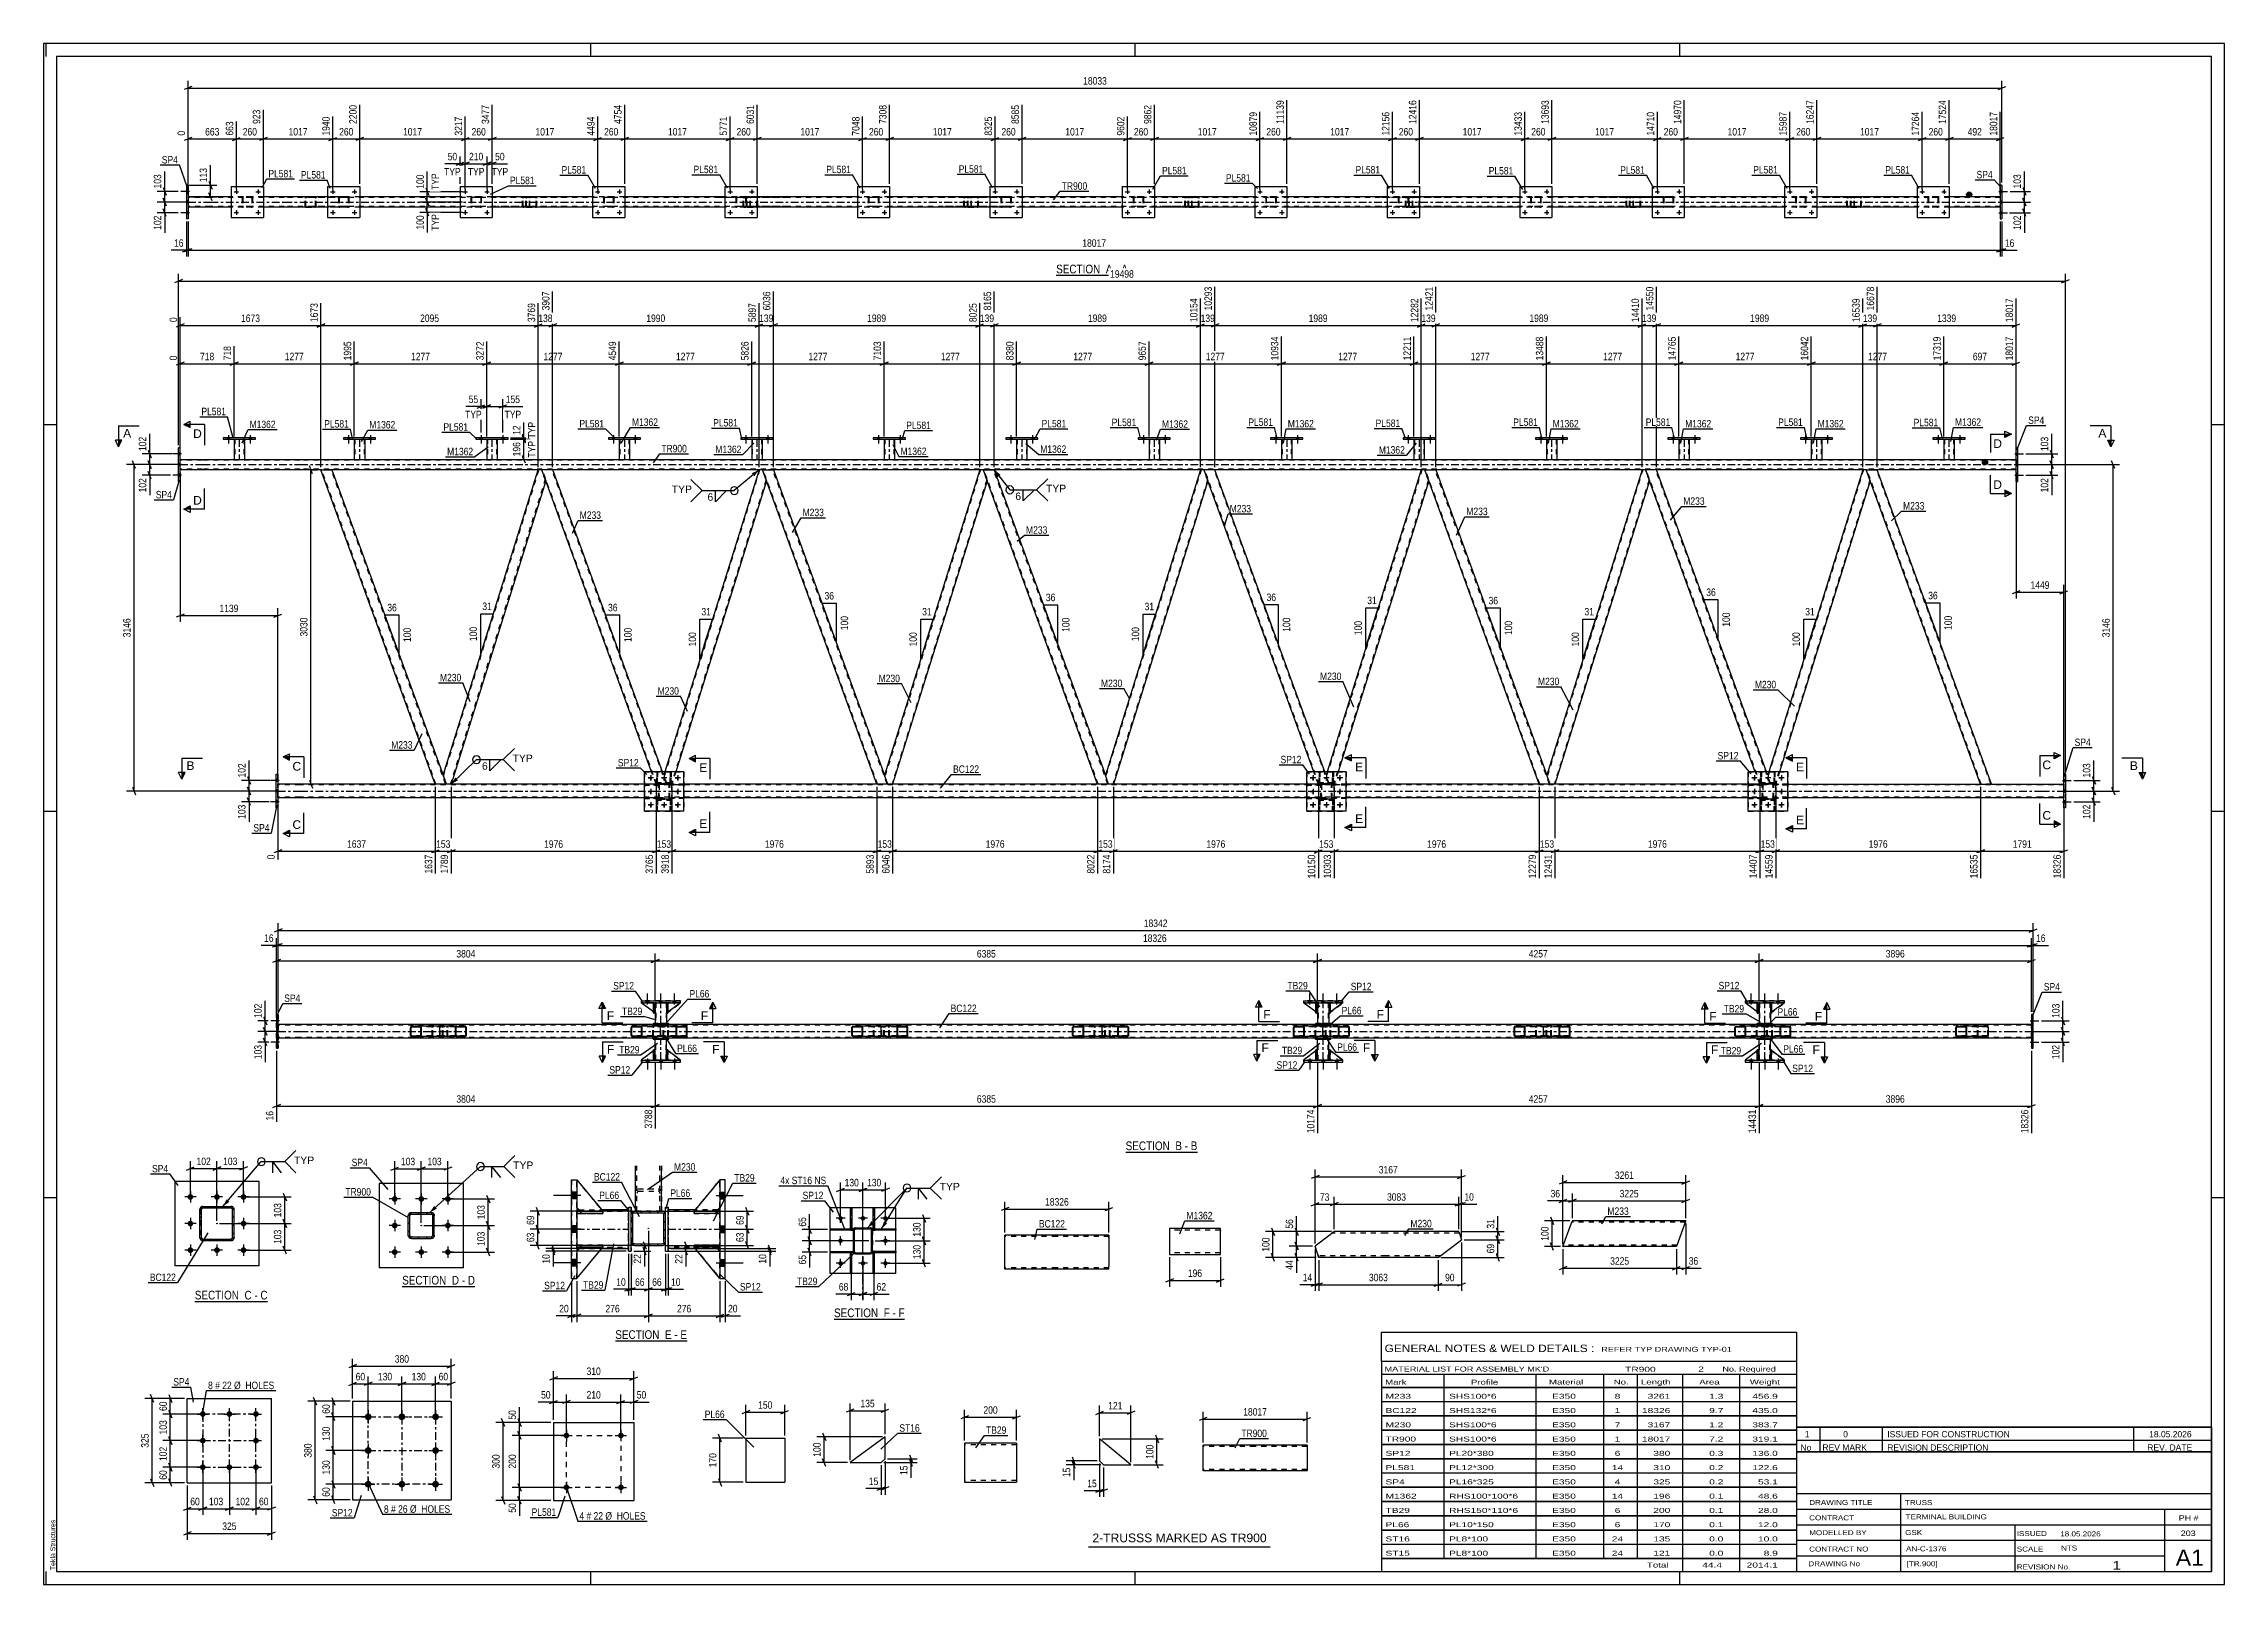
# Paper-space layout 'Layout1' of a CAD drawing. Header units: millimetres. Extents: x 0 to 841, y 0 to 594.
# The model-space entities are those that its viewports show. They can reach past a viewport. Long polylines and large blocks are cut down to what shows.
import ezdxf

# ---------------------------------------------------------------- set-up
doc = ezdxf.new("R2010")
doc.units = ezdxf.units.MM
doc.linetypes.add('DXK_LINE_DOT2', pattern=[3.9198, 1.9599, -1.9599])
doc.linetypes.add('DXK_LINE_DOT3', pattern=[5.9187, 2.979, -0.9799, 0.9799, -0.9799])
doc.layers.add('Viewport layer', color=7, linetype='Continuous', plot=False)
doc.styles.add('Arial', font='ARIAL.TTF', dxfattribs={"height": 0.2})
doc.styles.add('Arial Narrow', font='ARIALN.TTF', dxfattribs={"height": 0.2})

# ---------------------------------------------------------------- blocks, each defined once
blk = doc.blocks.new('Unknown-275727422-1135')
at = {"color": 5, "linetype": 'Continuous'}
for p, q in [((841, 594), (0, 594)), ((0, 594), (0, 0)), ((1, 589), (1, 594)), ((836, 589), (5, 589)), ((5, 589), (5, 5)), ((211, 589), (211, 594)), ((421, 589), (421, 594)), ((631, 589), (631, 594)), ((836, 5), (836, 589)), ((841, 0), (841, 594)), ((5, 447), (0, 447)), ((841, 447), (836, 447)), ((5, 298), (0, 298)), ((841, 298), (836, 298)), ((5, 149), (0, 149)), ((841, 149), (836, 149)), ((0, 0), (841, 0)), ((1, 0), (1, 5)), ((5, 5), (836, 5)), ((211, 0), (211, 5)), ((421, 0), (421, 5)), ((631, 0), (631, 5))]:
    blk.add_line(p, q, dxfattribs=at)
at = {"color": 174, "linetype": 'Continuous', "style": 'Arial'}
blk.add_text('Tekla Structures', height=1.9102, rotation=90, dxfattribs=at).set_placement((4.5, 5.5))
blk = doc.blocks.new('Unknown-275727422-11 - 2500')
at = {"color": 6, "linetype": 'Continuous'}
blk.add_line((390.49, 504.68), (418.14, 504.68), dxfattribs=at)
at = {"color": 0, "linetype": 'Continuous'}
blk.add_wipeout([(408.6, 505.43), (408.6, 508.93), (390.49, 508.93), (390.49, 505.43)], dxfattribs=at)
blk.add_wipeout([(412.21, 505.43), (412.21, 508.93), (409.65, 508.93), (409.65, 505.43)], dxfattribs=at)
at = {"color": 7, "linetype": 'Continuous', "style": 'Arial Narrow'}
blk.add_text('SECTION ', height=3.34, dxfattribs=at).set_placement((390.49, 505.43))
at = {"color": 0, "linetype": 'Continuous'}
blk.add_wipeout([(414.53, 505.43), (414.53, 508.93), (413.26, 508.93), (413.26, 505.43)], dxfattribs=at)
blk.add_wipeout([(418.14, 505.43), (418.14, 508.93), (415.58, 508.93), (415.58, 505.43)], dxfattribs=at)
at = {"color": 7, "linetype": 'Continuous', "style": 'Arial Narrow'}
for s, p in [('A', (409.65, 505.43)), ('-', (413.26, 505.43)), ('A', (415.58, 505.43))]:
    blk.add_text(s, height=3.34, dxfattribs=at).set_placement(p)
blk = doc.blocks.new('Unknown-275727422-12 - 4204')
at = {"color": 6, "linetype": 'Continuous'}
blk.add_line((417.29, 166.66), (444.94, 166.66), dxfattribs=at)
at = {"color": 0, "linetype": 'Continuous'}
blk.add_wipeout([(435.4, 167.41), (435.4, 170.91), (417.29, 170.91), (417.29, 167.41)], dxfattribs=at)
blk.add_wipeout([(439.01, 167.41), (439.01, 170.91), (436.45, 170.91), (436.45, 167.41)], dxfattribs=at)
at = {"color": 7, "linetype": 'Continuous', "style": 'Arial Narrow'}
blk.add_text('SECTION ', height=3.34, dxfattribs=at).set_placement((417.29, 167.41))
at = {"color": 0, "linetype": 'Continuous'}
blk.add_wipeout([(441.33, 167.41), (441.33, 170.91), (440.06, 170.91), (440.06, 167.41)], dxfattribs=at)
blk.add_wipeout([(444.94, 167.41), (444.94, 170.91), (442.38, 170.91), (442.38, 167.41)], dxfattribs=at)
at = {"color": 7, "linetype": 'Continuous', "style": 'Arial Narrow'}
for s, p in [('B', (436.45, 167.41)), ('-', (440.06, 167.41)), ('B', (442.38, 167.41))]:
    blk.add_text(s, height=3.34, dxfattribs=at).set_placement(p)
blk = doc.blocks.new('Unknown-275727422-13 - 4971')
at = {"color": 6, "linetype": 'Continuous'}
blk.add_line((58.31, 109.1), (86.38, 109.1), dxfattribs=at)
at = {"color": 0, "linetype": 'Continuous'}
blk.add_wipeout([(76.42, 109.85), (76.42, 113.35), (58.31, 113.35), (58.31, 109.85)], dxfattribs=at)
blk.add_wipeout([(80.24, 109.85), (80.24, 113.35), (77.47, 113.35), (77.47, 109.85)], dxfattribs=at)
at = {"color": 7, "linetype": 'Continuous', "style": 'Arial Narrow'}
blk.add_text('SECTION ', height=3.34, dxfattribs=at).set_placement((58.31, 109.85))
at = {"color": 0, "linetype": 'Continuous'}
blk.add_wipeout([(82.56, 109.85), (82.56, 113.35), (81.29, 113.35), (81.29, 109.85)], dxfattribs=at)
blk.add_wipeout([(86.38, 109.85), (86.38, 113.35), (83.61, 113.35), (83.61, 109.85)], dxfattribs=at)
at = {"color": 7, "linetype": 'Continuous', "style": 'Arial Narrow'}
for s, p in [('C', (77.47, 109.85)), ('-', (81.29, 109.85)), ('C', (83.61, 109.85))]:
    blk.add_text(s, height=3.34, dxfattribs=at).set_placement(p)
blk = doc.blocks.new('Unknown-275727422-14 - 5190')
at = {"color": 6, "linetype": 'Continuous'}
blk.add_line((138.27, 114.84), (166.34, 114.84), dxfattribs=at)
at = {"color": 0, "linetype": 'Continuous'}
blk.add_wipeout([(156.38, 115.59), (156.38, 119.09), (138.27, 119.09), (138.27, 115.59)], dxfattribs=at)
blk.add_wipeout([(160.2, 115.59), (160.2, 119.09), (157.43, 119.09), (157.43, 115.59)], dxfattribs=at)
at = {"color": 7, "linetype": 'Continuous', "style": 'Arial Narrow'}
blk.add_text('SECTION ', height=3.34, dxfattribs=at).set_placement((138.27, 115.59))
at = {"color": 0, "linetype": 'Continuous'}
blk.add_wipeout([(162.52, 115.59), (162.52, 119.09), (161.25, 119.09), (161.25, 115.59)], dxfattribs=at)
blk.add_wipeout([(166.34, 115.59), (166.34, 119.09), (163.57, 119.09), (163.57, 115.59)], dxfattribs=at)
at = {"color": 7, "linetype": 'Continuous', "style": 'Arial Narrow'}
for s, p in [('D', (157.43, 115.59)), ('D', (163.57, 115.59)), ('-', (161.25, 115.59))]:
    blk.add_text(s, height=3.34, dxfattribs=at).set_placement(p)
blk = doc.blocks.new('Unknown-275727422-15 - 5387')
at = {"color": 6, "linetype": 'Continuous'}
blk.add_line((220.48, 93.88), (248.13, 93.88), dxfattribs=at)
at = {"color": 0, "linetype": 'Continuous'}
blk.add_wipeout([(238.59, 94.63), (238.59, 98.13), (220.48, 98.13), (220.48, 94.63)], dxfattribs=at)
blk.add_wipeout([(242.2, 94.63), (242.2, 98.13), (239.64, 98.13), (239.64, 94.63)], dxfattribs=at)
at = {"color": 7, "linetype": 'Continuous', "style": 'Arial Narrow'}
blk.add_text('SECTION ', height=3.34, dxfattribs=at).set_placement((220.48, 94.63))
at = {"color": 0, "linetype": 'Continuous'}
blk.add_wipeout([(244.52, 94.63), (244.52, 98.13), (243.25, 98.13), (243.25, 94.63)], dxfattribs=at)
blk.add_wipeout([(248.13, 94.63), (248.13, 98.13), (245.57, 98.13), (245.57, 94.63)], dxfattribs=at)
at = {"color": 7, "linetype": 'Continuous', "style": 'Arial Narrow'}
for s, p in [('E', (239.64, 94.63)), ('-', (243.25, 94.63)), ('E', (245.57, 94.63))]:
    blk.add_text(s, height=3.34, dxfattribs=at).set_placement(p)
blk = doc.blocks.new('Unknown-275727422-17 - 4648')
at = {"color": 6, "linetype": 'Continuous'}
blk.add_line((304.82, 102.27), (332.03, 102.27), dxfattribs=at)
at = {"color": 0, "linetype": 'Continuous'}
blk.add_wipeout([(322.93, 103.02), (322.93, 106.52), (304.82, 106.52), (304.82, 103.02)], dxfattribs=at)
blk.add_wipeout([(326.32, 103.02), (326.32, 106.52), (323.98, 106.52), (323.98, 103.02)], dxfattribs=at)
at = {"color": 7, "linetype": 'Continuous', "style": 'Arial Narrow'}
blk.add_text('SECTION ', height=3.34, dxfattribs=at).set_placement((304.82, 103.02))
at = {"color": 0, "linetype": 'Continuous'}
blk.add_wipeout([(328.64, 103.02), (328.64, 106.52), (327.37, 106.52), (327.37, 103.02)], dxfattribs=at)
blk.add_wipeout([(332.03, 103.02), (332.03, 106.52), (329.69, 106.52), (329.69, 103.02)], dxfattribs=at)
at = {"color": 7, "linetype": 'Continuous', "style": 'Arial Narrow'}
for s, p in [('F', (323.98, 103.02)), ('-', (327.37, 103.02)), ('F', (329.69, 103.02))]:
    blk.add_text(s, height=3.34, dxfattribs=at).set_placement(p)
blk = doc.blocks.new('Part-275727422-14931 - 14930')
at = {"color": 2, "linetype": 'Continuous'}
for p, q in [((585.93, 130.21), (589.13, 139.01)), ((589.13, 139.01), (589.57, 140.21)), ((609.57, 140.21), (589.57, 140.21)), ((633.31, 140.21), (609.67, 140.21)), ((633.18, 139.86), (629.67, 130.21)), ((633.27, 140.12), (633.18, 139.86)), ((633.31, 140.21), (633.27, 140.12)), ((609.57, 130.21), (585.93, 130.21)), ((629.67, 130.21), (609.67, 130.21))]:
    blk.add_line(p, q, dxfattribs=at)
at = {"color": 7, "linetype": 'DXK_LINE_DOT2'}
for p, q in [((609.57, 139.61), (589.35, 139.61)), ((589.54, 140.12), (589.44, 139.86)), ((589.57, 140.21), (589.54, 140.12)), ((633.09, 139.61), (609.67, 139.61)), ((585.93, 130.21), (585.96, 130.31)), ((609.57, 130.81), (586.15, 130.81)), ((629.89, 130.81), (609.67, 130.81))]:
    blk.add_line(p, q, dxfattribs=at)
blk = doc.blocks.new('Bolt-275727422-2508 - 2500')
at = {"linetype": 'Continuous'}
for points in [[(418.44, 536.92, -1), (417.56, 536.92, -1)], [(426.84, 536.92, -1), (425.96, 536.92, -1)]]:
    blk.add_hatch(color=1, dxfattribs=at).paths.add_polyline_path(points)
at = {"color": 1, "linetype": 'Continuous'}
for p, q in [((417.12, 536.92), (418.88, 536.92)), ((418, 537.8), (418, 536.04)), ((425.52, 536.92), (427.28, 536.92)), ((426.4, 537.8), (426.4, 536.04))]:
    blk.add_line(p, q, dxfattribs=at)
blk = doc.blocks.new('Part-275727422-2548 - 2500')
at = {"color": 2, "linetype": 'Continuous'}
for p, q in [((467.08, 538.92), (467.08, 526.92)), ((467.08, 538.92), (479.48, 538.92)), ((479.48, 538.92), (479.48, 526.92)), ((467.08, 526.92), (479.48, 526.92))]:
    blk.add_line(p, q, dxfattribs=at)
blk = doc.blocks.new('Bolt-275727422-2502 - 2500')
at = {"linetype": 'Continuous'}
for points in [[(74.78, 536.92, -1), (73.9, 536.92, -1)], [(83.18, 536.92, -1), (82.3, 536.92, -1)]]:
    blk.add_hatch(color=1, dxfattribs=at).paths.add_polyline_path(points)
at = {"color": 1, "linetype": 'Continuous'}
for p, q in [((73.46, 536.92), (75.22, 536.92)), ((74.34, 537.8), (74.34, 536.04)), ((81.86, 536.92), (83.62, 536.92)), ((82.74, 537.8), (82.74, 536.04))]:
    blk.add_line(p, q, dxfattribs=at)
blk = doc.blocks.new('Bolt-275727422-2503 - 2500')
at = {"linetype": 'Continuous'}
for points in [[(214.12, 528.92, -1), (213.24, 528.92, -1)], [(222.52, 528.92, -1), (221.64, 528.92, -1)]]:
    blk.add_hatch(color=1, dxfattribs=at).paths.add_polyline_path(points)
at = {"color": 1, "linetype": 'Continuous'}
for p, q in [((212.8, 528.92), (214.56, 528.92)), ((213.68, 529.8), (213.68, 528.04)), ((221.2, 528.92), (222.96, 528.92)), ((222.08, 529.8), (222.08, 528.04))]:
    blk.add_line(p, q, dxfattribs=at)
blk = doc.blocks.new('Bolt-275727422-2504 - 2500')
at = {"linetype": 'Continuous'}
for points in [[(214.12, 536.92, -1), (213.24, 536.92, -1)], [(222.52, 536.92, -1), (221.64, 536.92, -1)]]:
    blk.add_hatch(color=1, dxfattribs=at).paths.add_polyline_path(points)
at = {"color": 1, "linetype": 'Continuous'}
for p, q in [((212.8, 536.92), (214.56, 536.92)), ((213.68, 537.8), (213.68, 536.04)), ((221.2, 536.92), (222.96, 536.92)), ((222.08, 537.8), (222.08, 536.04))]:
    blk.add_line(p, q, dxfattribs=at)
blk = doc.blocks.new('Bolt-275727422-2505 - 2500')
at = {"linetype": 'Continuous'}
for points in [[(316.28, 528.92, -1), (315.4, 528.92, -1)], [(324.68, 528.92, -1), (323.8, 528.92, -1)]]:
    blk.add_hatch(color=1, dxfattribs=at).paths.add_polyline_path(points)
at = {"color": 1, "linetype": 'Continuous'}
for p, q in [((314.96, 528.92), (316.72, 528.92)), ((315.84, 529.8), (315.84, 528.04)), ((323.36, 528.92), (325.12, 528.92)), ((324.24, 529.8), (324.24, 528.04))]:
    blk.add_line(p, q, dxfattribs=at)
blk = doc.blocks.new('Bolt-275727422-2639 - 2500')
at = {"linetype": 'Continuous'}
for points in [[(74.78, 528.92, -1), (73.9, 528.92, -1)], [(83.18, 528.92, -1), (82.3, 528.92, -1)]]:
    blk.add_hatch(color=1, dxfattribs=at).paths.add_polyline_path(points)
at = {"color": 1, "linetype": 'Continuous'}
for p, q in [((73.46, 528.92), (75.22, 528.92)), ((74.34, 529.8), (74.34, 528.04)), ((81.86, 528.92), (83.62, 528.92)), ((82.74, 529.8), (82.74, 528.04))]:
    blk.add_line(p, q, dxfattribs=at)
blk = doc.blocks.new('Bolt-275727422-2506 - 2500')
at = {"linetype": 'Continuous'}
for points in [[(316.28, 536.92, -1), (315.4, 536.92, -1)], [(324.68, 536.92, -1), (323.8, 536.92, -1)]]:
    blk.add_hatch(color=1, dxfattribs=at).paths.add_polyline_path(points)
at = {"color": 1, "linetype": 'Continuous'}
for p, q in [((314.96, 536.92), (316.72, 536.92)), ((315.84, 537.8), (315.84, 536.04)), ((323.36, 536.92), (325.12, 536.92)), ((324.24, 537.8), (324.24, 536.04))]:
    blk.add_line(p, q, dxfattribs=at)
blk = doc.blocks.new('Bolt-275727422-2507 - 2500')
at = {"linetype": 'Continuous'}
for points in [[(418.44, 528.92, -1), (417.56, 528.92, -1)], [(426.84, 528.92, -1), (425.96, 528.92, -1)]]:
    blk.add_hatch(color=1, dxfattribs=at).paths.add_polyline_path(points)
at = {"color": 1, "linetype": 'Continuous'}
for p, q in [((417.12, 528.92), (418.88, 528.92)), ((418, 529.8), (418, 528.04)), ((425.52, 528.92), (427.28, 528.92)), ((426.4, 529.8), (426.4, 528.04))]:
    blk.add_line(p, q, dxfattribs=at)
blk = doc.blocks.new('Bolt-275727422-2509 - 2500')
at = {"linetype": 'Continuous'}
for points in [[(755.23, 536.58), (755.23, 537.46), (754.59, 537.46), (754.59, 536.58)], [(755.23, 536.58), (755.23, 537.46), (754.59, 537.46), (754.59, 536.58)], [(755.23, 536.58), (755.23, 537.46), (754.59, 537.46), (754.59, 536.58)], [(755.23, 532.48), (755.23, 533.36), (754.59, 533.36), (754.59, 532.48)], [(755.23, 532.48), (755.23, 533.36), (754.59, 533.36), (754.59, 532.48)], [(755.23, 528.38), (755.23, 529.26), (754.59, 529.26), (754.59, 528.38)], [(755.23, 528.38), (755.23, 529.26), (754.59, 529.26), (754.59, 528.38)], [(755.23, 528.38), (755.23, 529.26), (754.59, 529.26), (754.59, 528.38)]]:
    blk.add_hatch(color=1, dxfattribs=at).paths.add_polyline_path(points)
at = {"color": 1, "linetype": 'Continuous'}
for p, q in [((754.07, 537.02), (757.39, 537.02)), ((754.07, 537.02), (757.39, 537.02)), ((754.07, 537.02), (757.39, 537.02)), ((754.07, 532.92), (757.39, 532.92)), ((754.07, 532.92), (757.39, 532.92)), ((754.59, 537.46), (755.23, 537.46)), ((754.59, 537.46), (755.23, 537.46)), ((754.59, 537.46), (755.23, 537.46)), ((754.59, 536.58), (755.23, 536.58)), ((754.59, 536.58), (755.23, 536.58)), ((754.59, 536.58), (755.23, 536.58)), ((754.59, 533.36), (755.23, 533.36)), ((754.59, 533.36), (755.23, 533.36)), ((754.59, 532.48), (755.23, 532.48)), ((754.59, 532.48), (755.23, 532.48)), ((754.07, 528.82), (757.39, 528.82)), ((754.07, 528.82), (757.39, 528.82)), ((754.07, 528.82), (757.39, 528.82)), ((754.59, 529.26), (755.23, 529.26)), ((754.59, 529.26), (755.23, 529.26)), ((754.59, 529.26), (755.23, 529.26)), ((754.59, 528.38), (755.23, 528.38)), ((754.59, 528.38), (755.23, 528.38)), ((754.59, 528.38), (755.23, 528.38))]:
    blk.add_line(p, q, dxfattribs=at)
blk = doc.blocks.new('Bolt-275727422-2510 - 2500')
at = {"linetype": 'Continuous'}
for points in [[(520.61, 536.92, -1), (519.73, 536.92, -1)], [(529.01, 536.92, -1), (528.13, 536.92, -1)]]:
    blk.add_hatch(color=1, dxfattribs=at).paths.add_polyline_path(points)
at = {"color": 1, "linetype": 'Continuous'}
for p, q in [((519.29, 536.92), (521.05, 536.92)), ((520.17, 537.8), (520.17, 536.04)), ((527.69, 536.92), (529.45, 536.92)), ((528.57, 537.8), (528.57, 536.04))]:
    blk.add_line(p, q, dxfattribs=at)
blk = doc.blocks.new('Bolt-275727422-2511 - 2500')
at = {"linetype": 'Continuous'}
for points in [[(520.61, 528.92, -1), (519.73, 528.92, -1)], [(529.01, 528.92, -1), (528.13, 528.92, -1)]]:
    blk.add_hatch(color=1, dxfattribs=at).paths.add_polyline_path(points)
at = {"color": 1, "linetype": 'Continuous'}
for p, q in [((519.29, 528.92), (521.05, 528.92)), ((520.17, 529.8), (520.17, 528.04)), ((527.69, 528.92), (529.45, 528.92)), ((528.57, 529.8), (528.57, 528.04))]:
    blk.add_line(p, q, dxfattribs=at)
blk = doc.blocks.new('Bolt-275727422-2512 - 2500')
at = {"linetype": 'Continuous'}
for points in [[(622.77, 536.92, -1), (621.89, 536.92, -1)], [(631.17, 536.92, -1), (630.29, 536.92, -1)]]:
    blk.add_hatch(color=1, dxfattribs=at).paths.add_polyline_path(points)
at = {"color": 1, "linetype": 'Continuous'}
for p, q in [((621.45, 536.92), (623.21, 536.92)), ((622.33, 537.8), (622.33, 536.04)), ((629.85, 536.92), (631.61, 536.92)), ((630.73, 537.8), (630.73, 536.04))]:
    blk.add_line(p, q, dxfattribs=at)
blk = doc.blocks.new('Bolt-275727422-2513 - 2500')
at = {"linetype": 'Continuous'}
for points in [[(622.77, 528.92, -1), (621.89, 528.92, -1)], [(631.17, 528.92, -1), (630.29, 528.92, -1)]]:
    blk.add_hatch(color=1, dxfattribs=at).paths.add_polyline_path(points)
at = {"color": 1, "linetype": 'Continuous'}
for p, q in [((621.45, 528.92), (623.21, 528.92)), ((622.33, 529.8), (622.33, 528.04)), ((629.85, 528.92), (631.61, 528.92)), ((630.73, 529.8), (630.73, 528.04))]:
    blk.add_line(p, q, dxfattribs=at)
blk = doc.blocks.new('Bolt-275727422-2514 - 2500')
at = {"linetype": 'Continuous'}
for points in [[(724.93, 536.92, -1), (724.05, 536.92, -1)], [(733.33, 536.92, -1), (732.45, 536.92, -1)]]:
    blk.add_hatch(color=1, dxfattribs=at).paths.add_polyline_path(points)
at = {"color": 1, "linetype": 'Continuous'}
for p, q in [((723.61, 536.92), (725.37, 536.92)), ((724.49, 537.8), (724.49, 536.04)), ((732.01, 536.92), (733.77, 536.92)), ((732.89, 537.8), (732.89, 536.04))]:
    blk.add_line(p, q, dxfattribs=at)
blk = doc.blocks.new('Bolt-275727422-2515 - 2500')
at = {"linetype": 'Continuous'}
for points in [[(724.93, 528.92, -1), (724.05, 528.92, -1)], [(733.33, 528.92, -1), (732.45, 528.92, -1)]]:
    blk.add_hatch(color=1, dxfattribs=at).paths.add_polyline_path(points)
at = {"color": 1, "linetype": 'Continuous'}
for p, q in [((723.61, 528.92), (725.37, 528.92)), ((724.49, 529.8), (724.49, 528.04)), ((732.01, 528.92), (733.77, 528.92)), ((732.89, 529.8), (732.89, 528.04))]:
    blk.add_line(p, q, dxfattribs=at)
blk = doc.blocks.new('Bolt-275727422-2516 - 2500')
at = {"linetype": 'Continuous'}
for points in [[(673.85, 536.92, -1), (672.97, 536.92, -1)], [(682.25, 536.92, -1), (681.37, 536.92, -1)]]:
    blk.add_hatch(color=1, dxfattribs=at).paths.add_polyline_path(points)
at = {"color": 1, "linetype": 'Continuous'}
for p, q in [((672.53, 536.92), (674.29, 536.92)), ((673.41, 537.8), (673.41, 536.04)), ((680.93, 536.92), (682.69, 536.92)), ((681.81, 537.8), (681.81, 536.04))]:
    blk.add_line(p, q, dxfattribs=at)
blk = doc.blocks.new('Bolt-275727422-2517 - 2500')
at = {"linetype": 'Continuous'}
for points in [[(673.85, 528.92, -1), (672.97, 528.92, -1)], [(682.25, 528.92, -1), (681.37, 528.92, -1)]]:
    blk.add_hatch(color=1, dxfattribs=at).paths.add_polyline_path(points)
at = {"color": 1, "linetype": 'Continuous'}
for p, q in [((672.53, 528.92), (674.29, 528.92)), ((673.41, 529.8), (673.41, 528.04)), ((680.93, 528.92), (682.69, 528.92)), ((681.81, 529.8), (681.81, 528.04))]:
    blk.add_line(p, q, dxfattribs=at)
blk = doc.blocks.new('Bolt-275727422-2518 - 2500')
at = {"linetype": 'Continuous'}
for points in [[(571.69, 536.92, -1), (570.81, 536.92, -1)], [(580.09, 536.92, -1), (579.21, 536.92, -1)]]:
    blk.add_hatch(color=1, dxfattribs=at).paths.add_polyline_path(points)
at = {"color": 1, "linetype": 'Continuous'}
for p, q in [((570.37, 536.92), (572.13, 536.92)), ((571.25, 537.8), (571.25, 536.04)), ((578.77, 536.92), (580.53, 536.92)), ((579.65, 537.8), (579.65, 536.04))]:
    blk.add_line(p, q, dxfattribs=at)
blk = doc.blocks.new('Bolt-275727422-2519 - 2500')
at = {"linetype": 'Continuous'}
for points in [[(571.69, 528.92, -1), (570.81, 528.92, -1)], [(580.09, 528.92, -1), (579.21, 528.92, -1)]]:
    blk.add_hatch(color=1, dxfattribs=at).paths.add_polyline_path(points)
at = {"color": 1, "linetype": 'Continuous'}
for p, q in [((570.37, 528.92), (572.13, 528.92)), ((571.25, 529.8), (571.25, 528.04)), ((578.77, 528.92), (580.53, 528.92)), ((579.65, 529.8), (579.65, 528.04))]:
    blk.add_line(p, q, dxfattribs=at)
blk = doc.blocks.new('Bolt-275727422-2520 - 2500')
at = {"linetype": 'Continuous'}
for points in [[(469.52, 536.92, -1), (468.64, 536.92, -1)], [(477.92, 536.92, -1), (477.04, 536.92, -1)]]:
    blk.add_hatch(color=1, dxfattribs=at).paths.add_polyline_path(points)
at = {"color": 1, "linetype": 'Continuous'}
for p, q in [((468.2, 536.92), (469.96, 536.92)), ((469.08, 537.8), (469.08, 536.04)), ((476.6, 536.92), (478.36, 536.92)), ((477.48, 537.8), (477.48, 536.04))]:
    blk.add_line(p, q, dxfattribs=at)
blk = doc.blocks.new('Bolt-275727422-2521 - 2500')
at = {"linetype": 'Continuous'}
for points in [[(469.52, 528.92, -1), (468.64, 528.92, -1)], [(477.92, 528.92, -1), (477.04, 528.92, -1)]]:
    blk.add_hatch(color=1, dxfattribs=at).paths.add_polyline_path(points)
at = {"color": 1, "linetype": 'Continuous'}
for p, q in [((468.2, 528.92), (469.96, 528.92)), ((469.08, 529.8), (469.08, 528.04)), ((476.6, 528.92), (478.36, 528.92)), ((477.48, 529.8), (477.48, 528.04))]:
    blk.add_line(p, q, dxfattribs=at)
blk = doc.blocks.new('Bolt-275727422-2522 - 2500')
at = {"linetype": 'Continuous'}
for points in [[(367.36, 536.92, -1), (366.48, 536.92, -1)], [(375.76, 536.92, -1), (374.88, 536.92, -1)]]:
    blk.add_hatch(color=1, dxfattribs=at).paths.add_polyline_path(points)
at = {"color": 1, "linetype": 'Continuous'}
for p, q in [((366.04, 536.92), (367.8, 536.92)), ((366.92, 537.8), (366.92, 536.04)), ((374.44, 536.92), (376.2, 536.92)), ((375.32, 537.8), (375.32, 536.04))]:
    blk.add_line(p, q, dxfattribs=at)
blk = doc.blocks.new('Bolt-275727422-2523 - 2500')
at = {"linetype": 'Continuous'}
for points in [[(367.36, 528.92, -1), (366.48, 528.92, -1)], [(375.76, 528.92, -1), (374.88, 528.92, -1)]]:
    blk.add_hatch(color=1, dxfattribs=at).paths.add_polyline_path(points)
at = {"color": 1, "linetype": 'Continuous'}
for p, q in [((366.04, 528.92), (367.8, 528.92)), ((366.92, 529.8), (366.92, 528.04)), ((374.44, 528.92), (376.2, 528.92)), ((375.32, 529.8), (375.32, 528.04))]:
    blk.add_line(p, q, dxfattribs=at)
blk = doc.blocks.new('Bolt-275727422-2524 - 2500')
at = {"linetype": 'Continuous'}
for points in [[(111.96, 536.92, -1), (111.08, 536.92, -1)], [(120.36, 536.92, -1), (119.48, 536.92, -1)]]:
    blk.add_hatch(color=1, dxfattribs=at).paths.add_polyline_path(points)
at = {"color": 1, "linetype": 'Continuous'}
for p, q in [((110.64, 536.92), (112.4, 536.92)), ((111.52, 537.8), (111.52, 536.04)), ((119.04, 536.92), (120.8, 536.92)), ((119.92, 537.8), (119.92, 536.04))]:
    blk.add_line(p, q, dxfattribs=at)
blk = doc.blocks.new('Bolt-275727422-2525 - 2500')
at = {"linetype": 'Continuous'}
for points in [[(111.96, 528.92, -1), (111.08, 528.92, -1)], [(120.36, 528.92, -1), (119.48, 528.92, -1)]]:
    blk.add_hatch(color=1, dxfattribs=at).paths.add_polyline_path(points)
at = {"color": 1, "linetype": 'Continuous'}
for p, q in [((110.64, 528.92), (112.4, 528.92)), ((111.52, 529.8), (111.52, 528.04)), ((119.04, 528.92), (120.8, 528.92)), ((119.92, 529.8), (119.92, 528.04))]:
    blk.add_line(p, q, dxfattribs=at)
blk = doc.blocks.new('Bolt-275727422-2526 - 2500')
at = {"linetype": 'Continuous'}
for points in [[(163.04, 536.92, -1), (162.16, 536.92, -1)], [(171.44, 536.92, -1), (170.56, 536.92, -1)]]:
    blk.add_hatch(color=1, dxfattribs=at).paths.add_polyline_path(points)
at = {"color": 1, "linetype": 'Continuous'}
for p, q in [((161.72, 536.92), (163.48, 536.92)), ((162.6, 537.8), (162.6, 536.04)), ((170.12, 536.92), (171.88, 536.92)), ((171, 537.8), (171, 536.04))]:
    blk.add_line(p, q, dxfattribs=at)
blk = doc.blocks.new('Bolt-275727422-2527 - 2500')
at = {"linetype": 'Continuous'}
for points in [[(163.04, 528.92, -1), (162.16, 528.92, -1)], [(171.44, 528.92, -1), (170.56, 528.92, -1)]]:
    blk.add_hatch(color=1, dxfattribs=at).paths.add_polyline_path(points)
at = {"color": 1, "linetype": 'Continuous'}
for p, q in [((161.72, 528.92), (163.48, 528.92)), ((162.6, 529.8), (162.6, 528.04)), ((170.12, 528.92), (171.88, 528.92)), ((171, 529.8), (171, 528.04))]:
    blk.add_line(p, q, dxfattribs=at)
blk = doc.blocks.new('Part-275727422-2609 - 2500')
at = {"color": 7, "linetype": 'DXK_LINE_DOT2'}
for p, q in [((356.28, 534.61), (356.24, 534.44)), ((356.24, 531.4), (356.24, 534.44)), ((356.24, 531.4), (356.26, 531.31)), ((356.26, 531.31), (356.28, 531.22)), ((356.28, 534.62), (356.28, 534.61)), ((356.5, 534.44), (356.52, 534.53)), ((356.5, 531.4), (356.5, 534.44)), ((356.52, 531.31), (356.5, 531.4)), ((356.52, 534.53), (356.57, 534.61)), ((356.57, 531.23), (356.52, 531.31)), ((356.75, 534.92), (356.56, 534.88)), ((356.56, 530.96), (356.75, 530.92)), ((356.57, 534.61), (356.66, 534.66)), ((356.66, 531.18), (356.57, 531.23)), ((356.66, 534.66), (356.75, 534.68)), ((356.75, 531.16), (356.66, 531.18)), ((356.75, 534.92), (359.99, 534.92)), ((371.74, 534.92), (356.75, 534.92)), ((371.74, 534.68), (356.75, 534.68)), ((371.74, 531.16), (356.75, 531.16)), ((356.75, 530.92), (359.99, 530.92)), ((371.74, 530.92), (356.75, 530.92)), ((360.18, 534.88), (359.99, 534.92)), ((359.99, 534.68), (360.09, 534.66)), ((360.09, 531.18), (359.99, 531.16)), ((359.99, 530.92), (360.18, 530.96)), ((360.09, 534.66), (360.17, 534.61)), ((360.17, 531.23), (360.09, 531.18)), ((360.17, 534.61), (360.23, 534.53)), ((360.23, 531.31), (360.17, 531.23)), ((360.23, 534.53), (360.24, 534.44)), ((360.24, 531.4), (360.23, 531.31)), ((360.24, 531.4), (360.24, 534.44)), ((360.46, 534.61), (360.46, 534.62)), ((360.5, 534.44), (360.46, 534.61)), ((360.46, 531.22), (360.48, 531.31)), ((360.48, 531.31), (360.5, 531.4)), ((360.5, 531.4), (360.5, 534.44))]:
    blk.add_line(p, q, dxfattribs=at)
for centre, start, end in [((356.73, 534.42), 110.75832, 155.68004), ((356.73, 531.42), 204.31996, 249.24168), ((360.01, 534.42), 24.31996, 69.24168), ((360.01, 531.42), 290.75832, 335.68004)]:
    blk.add_arc(centre, 0.496, start, end, dxfattribs=at)
blk = doc.blocks.new('Part-275727422-2673 - 2500')
at = {"color": 2, "linetype": 'Continuous'}
for p, q in [((755.23, 539.42), (754.59, 539.42)), ((754.59, 539.42), (754.59, 526.42)), ((755.23, 539.42), (755.23, 526.42)), ((754.59, 526.42), (755.23, 526.42))]:
    blk.add_line(p, q, dxfattribs=at)
blk = doc.blocks.new('Bolt-275727422-2528 - 2500')
at = {"linetype": 'Continuous'}
for points in [[(265.2, 536.92, -1), (264.32, 536.92, -1)], [(273.6, 536.92, -1), (272.72, 536.92, -1)]]:
    blk.add_hatch(color=1, dxfattribs=at).paths.add_polyline_path(points)
at = {"color": 1, "linetype": 'Continuous'}
for p, q in [((263.88, 536.92), (265.64, 536.92)), ((264.76, 537.8), (264.76, 536.04)), ((272.28, 536.92), (274.04, 536.92)), ((273.16, 537.8), (273.16, 536.04))]:
    blk.add_line(p, q, dxfattribs=at)
blk = doc.blocks.new('Bolt-275727422-2529 - 2500')
at = {"linetype": 'Continuous'}
for points in [[(265.2, 528.92, -1), (264.32, 528.92, -1)], [(273.6, 528.92, -1), (272.72, 528.92, -1)]]:
    blk.add_hatch(color=1, dxfattribs=at).paths.add_polyline_path(points)
at = {"color": 1, "linetype": 'Continuous'}
for p, q in [((263.88, 528.92), (265.64, 528.92)), ((264.76, 529.8), (264.76, 528.04)), ((272.28, 528.92), (274.04, 528.92)), ((273.16, 529.8), (273.16, 528.04))]:
    blk.add_line(p, q, dxfattribs=at)
blk = doc.blocks.new('Part-275727422-2530 - 2500')
at = {"color": 2, "linetype": 'Continuous'}
for p, q in [((72.34, 538.92), (72.34, 526.92)), ((72.34, 538.92), (84.74, 538.92)), ((84.74, 538.92), (84.74, 526.92)), ((72.34, 526.92), (84.74, 526.92))]:
    blk.add_line(p, q, dxfattribs=at)
blk = doc.blocks.new('Part-275727422-2606 - 2500')
at = {"color": 7, "linetype": 'DXK_LINE_DOT2'}
for p, q in [((611.68, 534.61), (611.65, 534.44)), ((611.65, 531.4), (611.65, 534.44)), ((611.65, 531.4), (611.67, 531.31)), ((611.67, 531.31), (611.69, 531.22)), ((611.69, 534.62), (611.68, 534.61)), ((611.9, 534.44), (611.92, 534.53)), ((611.9, 531.4), (611.9, 534.44)), ((611.92, 531.31), (611.9, 531.4)), ((611.92, 534.53), (611.98, 534.61)), ((611.98, 531.23), (611.92, 531.31)), ((612.16, 534.92), (611.96, 534.88)), ((611.96, 530.96), (612.16, 530.92)), ((611.98, 534.61), (612.06, 534.66)), ((612.06, 531.18), (611.98, 531.23)), ((612.06, 534.66), (612.16, 534.68)), ((612.16, 531.16), (612.06, 531.18)), ((612.16, 534.92), (615.39, 534.92)), ((627.15, 534.92), (612.16, 534.92)), ((627.15, 534.68), (612.16, 534.68)), ((627.15, 531.16), (612.16, 531.16)), ((612.16, 530.92), (615.39, 530.92)), ((627.15, 530.92), (612.16, 530.92)), ((615.59, 534.88), (615.39, 534.92)), ((615.39, 534.68), (615.49, 534.66)), ((615.49, 531.18), (615.39, 531.16)), ((615.39, 530.92), (615.59, 530.96)), ((615.49, 534.66), (615.57, 534.61)), ((615.57, 531.23), (615.49, 531.18)), ((615.57, 534.61), (615.63, 534.53)), ((615.63, 531.31), (615.57, 531.23)), ((615.63, 534.53), (615.65, 534.44)), ((615.65, 531.4), (615.63, 531.31)), ((615.65, 531.4), (615.65, 534.44)), ((615.87, 534.61), (615.86, 534.62)), ((615.86, 531.22), (615.88, 531.31)), ((615.9, 534.44), (615.87, 534.61)), ((615.88, 531.31), (615.9, 531.4)), ((615.9, 531.4), (615.9, 534.44))]:
    blk.add_line(p, q, dxfattribs=at)
for centre, start, end in [((612.14, 534.42), 110.75832, 155.68004), ((612.14, 531.42), 204.31996, 249.24168), ((615.41, 534.42), 24.31996, 69.24168), ((615.41, 531.42), 290.75832, 335.68004)]:
    blk.add_arc(centre, 0.496, start, end, dxfattribs=at)
blk = doc.blocks.new('Part-275727422-2531 - 2500')
at = {"color": 7, "linetype": 'DXK_LINE_DOT2'}
for p, q in [((76.54, 534.44), (76.58, 534.62)), ((76.58, 534.62), (76.54, 534.44)), ((76.54, 534.44), (76.54, 531.4)), ((76.58, 531.22), (76.54, 531.4)), ((76.54, 531.4), (76.58, 531.22)), ((76.78, 534.44), (76.8, 534.53)), ((76.78, 534.44), (76.78, 531.4)), ((76.8, 531.31), (76.78, 531.4)), ((76.8, 534.53), (76.85, 534.61)), ((76.85, 531.23), (76.8, 531.31)), ((76.84, 534.88), (77.02, 534.92)), ((77.02, 534.92), (76.84, 534.88)), ((77.02, 530.92), (76.84, 530.96)), ((76.84, 530.96), (77.02, 530.92)), ((76.85, 534.61), (76.93, 534.66)), ((76.93, 531.18), (76.85, 531.23)), ((76.93, 534.66), (77.02, 534.68)), ((77.02, 531.16), (76.93, 531.18)), ((80.06, 534.92), (77.02, 534.92)), ((80.06, 534.68), (77.02, 534.68)), ((80.06, 531.16), (77.02, 531.16)), ((80.06, 530.92), (77.02, 530.92)), ((80.06, 534.92), (80.24, 534.88)), ((80.24, 534.88), (80.06, 534.92)), ((80.06, 534.68), (80.15, 534.66)), ((80.15, 531.18), (80.06, 531.16)), ((80.24, 530.96), (80.06, 530.92)), ((80.06, 530.92), (80.24, 530.96)), ((80.15, 534.66), (80.23, 534.61)), ((80.23, 531.23), (80.15, 531.18)), ((80.23, 534.61), (80.28, 534.53)), ((80.28, 531.31), (80.23, 531.23)), ((80.28, 534.53), (80.3, 534.44)), ((80.3, 531.4), (80.28, 531.31)), ((80.3, 534.44), (80.3, 531.4)), ((80.5, 534.62), (80.54, 534.44)), ((80.54, 534.44), (80.5, 534.62)), ((80.54, 531.4), (80.5, 531.22)), ((80.5, 531.22), (80.54, 531.4)), ((80.54, 534.44), (80.54, 531.4))]:
    blk.add_line(p, q, dxfattribs=at)
at = {"color": 7, "linetype": 'DXK_LINE_DOT3'}
blk.add_line((78.54, 532.92), (78.54, 532.92), dxfattribs=at)
at = {"color": 7, "linetype": 'DXK_LINE_DOT2'}
for centre, start, end in [((77.02, 534.44), 112.5, 157.5), ((77.02, 534.44), 112.5, 157.5), ((77.02, 531.4), 202.5, 247.5), ((77.02, 531.4), 202.5, 247.5), ((80.06, 534.44), 22.5, 67.5), ((80.06, 534.44), 22.5, 67.5), ((80.06, 531.4), 292.5, 337.5), ((80.06, 531.4), 292.5, 337.5)]:
    blk.add_arc(centre, 0.48, start, end, dxfattribs=at)
blk = doc.blocks.new('Part-275727422-2532 - 2500')
at = {"color": 2, "linetype": 'Continuous'}
for p, q in [((211.68, 538.92), (211.68, 526.92)), ((211.68, 538.92), (224.08, 538.92)), ((224.08, 538.92), (224.08, 526.92)), ((211.68, 526.92), (224.08, 526.92))]:
    blk.add_line(p, q, dxfattribs=at)
blk = doc.blocks.new('Part-275727422-2533 - 2500')
at = {"color": 7, "linetype": 'DXK_LINE_DOT2'}
for p, q in [((215.88, 534.44), (215.92, 534.62)), ((215.92, 534.62), (215.88, 534.44)), ((215.88, 534.44), (215.88, 531.4)), ((215.92, 531.22), (215.88, 531.4)), ((215.88, 531.4), (215.92, 531.22)), ((216.12, 534.44), (216.14, 534.53)), ((216.12, 534.44), (216.12, 531.4)), ((216.14, 531.31), (216.12, 531.4)), ((216.14, 534.53), (216.19, 534.61)), ((216.19, 531.23), (216.14, 531.31)), ((216.18, 534.88), (216.36, 534.92)), ((216.36, 534.92), (216.18, 534.88)), ((216.36, 530.92), (216.18, 530.96)), ((216.18, 530.96), (216.36, 530.92)), ((216.19, 534.61), (216.27, 534.66)), ((216.27, 531.18), (216.19, 531.23)), ((216.27, 534.66), (216.36, 534.68)), ((216.36, 531.16), (216.27, 531.18)), ((219.4, 534.92), (216.36, 534.92)), ((219.4, 534.68), (216.36, 534.68)), ((219.4, 531.16), (216.36, 531.16)), ((219.4, 530.92), (216.36, 530.92)), ((219.4, 534.92), (219.59, 534.88)), ((219.59, 534.88), (219.4, 534.92)), ((219.4, 534.68), (219.49, 534.66)), ((219.49, 531.18), (219.4, 531.16)), ((219.59, 530.96), (219.4, 530.92)), ((219.4, 530.92), (219.59, 530.96)), ((219.49, 534.66), (219.57, 534.61)), ((219.57, 531.23), (219.49, 531.18)), ((219.57, 534.61), (219.62, 534.53)), ((219.62, 531.31), (219.57, 531.23)), ((219.62, 534.53), (219.64, 534.44)), ((219.64, 531.4), (219.62, 531.31)), ((219.64, 534.44), (219.64, 531.4)), ((219.85, 534.62), (219.88, 534.44)), ((219.88, 534.44), (219.85, 534.62)), ((219.88, 531.4), (219.85, 531.22)), ((219.85, 531.22), (219.88, 531.4)), ((219.88, 534.44), (219.88, 531.4))]:
    blk.add_line(p, q, dxfattribs=at)
at = {"color": 7, "linetype": 'DXK_LINE_DOT3'}
blk.add_line((217.88, 532.92), (217.88, 532.92), dxfattribs=at)
at = {"color": 7, "linetype": 'DXK_LINE_DOT2'}
for centre, start, end in [((216.36, 534.44), 112.5, 157.5), ((216.36, 534.44), 112.5, 157.5), ((216.36, 531.4), 202.5, 247.5), ((216.36, 531.4), 202.5, 247.5), ((219.4, 534.44), 22.5, 67.5), ((219.4, 534.44), 22.5, 67.5), ((219.4, 531.4), 292.5, 337.5), ((219.4, 531.4), 292.5, 337.5)]:
    blk.add_arc(centre, 0.48, start, end, dxfattribs=at)
blk = doc.blocks.new('Part-275727422-2534 - 2500')
at = {"color": 2, "linetype": 'Continuous'}
for p, q in [((313.84, 538.92), (313.84, 526.92)), ((313.84, 538.92), (326.24, 538.92)), ((326.24, 538.92), (326.24, 526.92)), ((313.84, 526.92), (326.24, 526.92))]:
    blk.add_line(p, q, dxfattribs=at)
blk = doc.blocks.new('Part-275727422-2535 - 2500')
at = {"color": 7, "linetype": 'DXK_LINE_DOT2'}
for p, q in [((318.04, 534.44), (318.08, 534.62)), ((318.08, 534.62), (318.04, 534.44)), ((318.04, 534.44), (318.04, 531.4)), ((318.08, 531.22), (318.04, 531.4)), ((318.04, 531.4), (318.08, 531.22)), ((318.28, 534.44), (318.3, 534.53)), ((318.28, 534.44), (318.28, 531.4)), ((318.3, 531.31), (318.28, 531.4)), ((318.3, 534.53), (318.35, 534.61)), ((318.35, 531.23), (318.3, 531.31)), ((318.34, 534.88), (318.52, 534.92)), ((318.52, 534.92), (318.34, 534.88)), ((318.52, 530.92), (318.34, 530.96)), ((318.34, 530.96), (318.52, 530.92)), ((318.35, 534.61), (318.43, 534.66)), ((318.43, 531.18), (318.35, 531.23)), ((318.43, 534.66), (318.52, 534.68)), ((318.52, 531.16), (318.43, 531.18)), ((321.56, 534.92), (318.52, 534.92)), ((321.56, 534.68), (318.52, 534.68)), ((321.56, 531.16), (318.52, 531.16)), ((321.56, 530.92), (318.52, 530.92)), ((321.56, 534.92), (321.75, 534.88)), ((321.75, 534.88), (321.56, 534.92)), ((321.56, 534.68), (321.66, 534.66)), ((321.66, 531.18), (321.56, 531.16)), ((321.75, 530.96), (321.56, 530.92)), ((321.56, 530.92), (321.75, 530.96)), ((321.66, 534.66), (321.73, 534.61)), ((321.73, 531.23), (321.66, 531.18)), ((321.73, 534.61), (321.79, 534.53)), ((321.79, 531.31), (321.73, 531.23)), ((321.79, 534.53), (321.8, 534.44)), ((321.8, 531.4), (321.79, 531.31)), ((321.8, 534.44), (321.8, 531.4)), ((322.01, 534.62), (322.04, 534.44)), ((322.04, 534.44), (322.01, 534.62)), ((322.04, 531.4), (322.01, 531.22)), ((322.01, 531.22), (322.04, 531.4)), ((322.04, 534.44), (322.04, 531.4))]:
    blk.add_line(p, q, dxfattribs=at)
at = {"color": 7, "linetype": 'DXK_LINE_DOT3'}
blk.add_line((320.04, 532.92), (320.04, 532.92), dxfattribs=at)
at = {"color": 7, "linetype": 'DXK_LINE_DOT2'}
for centre, start, end in [((318.52, 534.44), 112.5, 157.5), ((318.52, 534.44), 112.5, 157.5), ((318.52, 531.4), 202.5, 247.5), ((318.52, 531.4), 202.5, 247.5), ((321.56, 534.44), 22.5, 67.5), ((321.56, 534.44), 22.5, 67.5), ((321.56, 531.4), 292.5, 337.5), ((321.56, 531.4), 292.5, 337.5)]:
    blk.add_arc(centre, 0.48, start, end, dxfattribs=at)
blk = doc.blocks.new('Part-275727422-2536 - 2500')
at = {"color": 2, "linetype": 'Continuous'}
for p, q in [((416, 538.92), (416, 526.92)), ((416, 538.92), (428.4, 538.92)), ((428.4, 538.92), (428.4, 526.92)), ((416, 526.92), (428.4, 526.92))]:
    blk.add_line(p, q, dxfattribs=at)
blk = doc.blocks.new('Part-275727422-2537 - 2500')
at = {"color": 7, "linetype": 'DXK_LINE_DOT2'}
for p, q in [((420.2, 534.44), (420.24, 534.62)), ((420.24, 534.62), (420.2, 534.44)), ((420.2, 534.44), (420.2, 531.4)), ((420.24, 531.22), (420.2, 531.4)), ((420.2, 531.4), (420.24, 531.22)), ((420.44, 534.44), (420.46, 534.53)), ((420.44, 534.44), (420.44, 531.4)), ((420.46, 531.31), (420.44, 531.4)), ((420.46, 534.53), (420.51, 534.61)), ((420.51, 531.23), (420.46, 531.31)), ((420.5, 534.88), (420.68, 534.92)), ((420.68, 534.92), (420.5, 534.88)), ((420.68, 530.92), (420.5, 530.96)), ((420.5, 530.96), (420.68, 530.92)), ((420.51, 534.61), (420.59, 534.66)), ((420.59, 531.18), (420.51, 531.23)), ((420.59, 534.66), (420.68, 534.68)), ((420.68, 531.16), (420.59, 531.18)), ((423.72, 534.92), (420.68, 534.92)), ((423.72, 534.68), (420.68, 534.68)), ((423.72, 531.16), (420.68, 531.16)), ((423.72, 530.92), (420.68, 530.92)), ((423.72, 534.92), (423.91, 534.88)), ((423.91, 534.88), (423.72, 534.92)), ((423.72, 534.68), (423.82, 534.66)), ((423.82, 531.18), (423.72, 531.16)), ((423.91, 530.96), (423.72, 530.92)), ((423.72, 530.92), (423.91, 530.96)), ((423.82, 534.66), (423.89, 534.61)), ((423.89, 531.23), (423.82, 531.18)), ((423.89, 534.61), (423.95, 534.53)), ((423.95, 531.31), (423.89, 531.23)), ((423.95, 534.53), (423.96, 534.44)), ((423.96, 531.4), (423.95, 531.31)), ((423.96, 534.44), (423.96, 531.4)), ((424.17, 534.62), (424.2, 534.44)), ((424.2, 534.44), (424.17, 534.62)), ((424.2, 531.4), (424.17, 531.22)), ((424.17, 531.22), (424.2, 531.4)), ((424.2, 534.44), (424.2, 531.4))]:
    blk.add_line(p, q, dxfattribs=at)
at = {"color": 7, "linetype": 'DXK_LINE_DOT3'}
blk.add_line((422.2, 532.92), (422.2, 532.92), dxfattribs=at)
at = {"color": 7, "linetype": 'DXK_LINE_DOT2'}
for centre, start, end in [((420.68, 534.44), 112.5, 157.5), ((420.68, 534.44), 112.5, 157.5), ((420.68, 531.4), 202.5, 247.5), ((420.68, 531.4), 202.5, 247.5), ((423.72, 534.44), 22.5, 67.5), ((423.72, 534.44), 22.5, 67.5), ((423.72, 531.4), 292.5, 337.5), ((423.72, 531.4), 292.5, 337.5)]:
    blk.add_arc(centre, 0.48, start, end, dxfattribs=at)
blk = doc.blocks.new('Part-275727422-2607 - 2500')
at = {"color": 7, "linetype": 'DXK_LINE_DOT2'}
for p, q in [((696.82, 534.61), (696.78, 534.44)), ((696.78, 531.4), (696.78, 534.44)), ((696.78, 531.4), (696.8, 531.31)), ((696.8, 531.31), (696.82, 531.22)), ((696.82, 534.62), (696.82, 534.61)), ((697.04, 534.44), (697.06, 534.53)), ((697.04, 531.4), (697.04, 534.44)), ((697.06, 531.31), (697.04, 531.4)), ((697.06, 534.53), (697.11, 534.61)), ((697.11, 531.23), (697.06, 531.31)), ((697.29, 534.92), (697.1, 534.88)), ((697.1, 530.96), (697.29, 530.92)), ((697.11, 534.61), (697.19, 534.66)), ((697.19, 531.18), (697.11, 531.23)), ((697.19, 534.66), (697.29, 534.68)), ((697.29, 531.16), (697.19, 531.18)), ((697.29, 534.92), (700.53, 534.92)), ((712.28, 534.92), (697.29, 534.92)), ((712.28, 534.68), (697.29, 534.68)), ((712.28, 531.16), (697.29, 531.16)), ((697.29, 530.92), (700.53, 530.92)), ((712.28, 530.92), (697.29, 530.92)), ((700.72, 534.88), (700.53, 534.92)), ((700.53, 534.68), (700.62, 534.66)), ((700.62, 531.18), (700.53, 531.16)), ((700.53, 530.92), (700.72, 530.96)), ((700.62, 534.66), (700.71, 534.61)), ((700.71, 531.23), (700.62, 531.18)), ((700.71, 534.61), (700.76, 534.53)), ((700.76, 531.31), (700.71, 531.23)), ((700.76, 534.53), (700.78, 534.44)), ((700.78, 531.4), (700.76, 531.31)), ((700.78, 531.4), (700.78, 534.44)), ((701, 534.61), (701, 534.62)), ((701.04, 534.44), (701, 534.61)), ((701, 531.22), (701.02, 531.31)), ((701.02, 531.31), (701.04, 531.4)), ((701.04, 531.4), (701.04, 534.44))]:
    blk.add_line(p, q, dxfattribs=at)
for centre, start, end in [((697.27, 534.42), 110.75832, 155.68004), ((697.27, 531.42), 204.31996, 249.24168), ((700.55, 534.42), 24.31996, 69.24168), ((700.55, 531.42), 290.75832, 335.68004)]:
    blk.add_arc(centre, 0.496, start, end, dxfattribs=at)
blk = doc.blocks.new('Part-275727422-2538 - 2500')
at = {"color": 2, "linetype": 'Continuous'}
for p, q in [((518.17, 538.92), (518.17, 526.92)), ((518.17, 538.92), (530.57, 538.92)), ((530.57, 538.92), (530.57, 526.92)), ((518.17, 526.92), (530.57, 526.92))]:
    blk.add_line(p, q, dxfattribs=at)
blk = doc.blocks.new('Part-275727422-2539 - 2500')
at = {"color": 7, "linetype": 'DXK_LINE_DOT2'}
for p, q in [((522.37, 534.44), (522.4, 534.62)), ((522.4, 534.62), (522.37, 534.44)), ((522.37, 534.44), (522.37, 531.4)), ((522.4, 531.22), (522.37, 531.4)), ((522.37, 531.4), (522.4, 531.22)), ((522.61, 534.44), (522.62, 534.53)), ((522.61, 534.44), (522.61, 531.4)), ((522.62, 531.31), (522.61, 531.4)), ((522.62, 534.53), (522.68, 534.61)), ((522.68, 531.23), (522.62, 531.31)), ((522.66, 534.88), (522.85, 534.92)), ((522.85, 534.92), (522.66, 534.88)), ((522.85, 530.92), (522.66, 530.96)), ((522.66, 530.96), (522.85, 530.92)), ((522.68, 534.61), (522.75, 534.66)), ((522.75, 531.18), (522.68, 531.23)), ((522.75, 534.66), (522.85, 534.68)), ((522.85, 531.16), (522.75, 531.18)), ((525.89, 534.92), (522.85, 534.92)), ((525.89, 534.68), (522.85, 534.68)), ((525.89, 531.16), (522.85, 531.16)), ((525.89, 530.92), (522.85, 530.92)), ((525.89, 534.92), (526.07, 534.88)), ((526.07, 534.88), (525.89, 534.92)), ((525.89, 534.68), (525.98, 534.66)), ((525.98, 531.18), (525.89, 531.16)), ((526.07, 530.96), (525.89, 530.92)), ((525.89, 530.92), (526.07, 530.96)), ((525.98, 534.66), (526.06, 534.61)), ((526.06, 531.23), (525.98, 531.18)), ((526.06, 534.61), (526.11, 534.53)), ((526.11, 531.31), (526.06, 531.23)), ((526.11, 534.53), (526.13, 534.44)), ((526.13, 531.4), (526.11, 531.31)), ((526.13, 534.44), (526.13, 531.4)), ((526.33, 534.62), (526.37, 534.44)), ((526.37, 534.44), (526.33, 534.62)), ((526.37, 531.4), (526.33, 531.22)), ((526.33, 531.22), (526.37, 531.4)), ((526.37, 534.44), (526.37, 531.4))]:
    blk.add_line(p, q, dxfattribs=at)
at = {"color": 7, "linetype": 'DXK_LINE_DOT3'}
blk.add_line((524.37, 532.92), (524.37, 532.92), dxfattribs=at)
at = {"color": 7, "linetype": 'DXK_LINE_DOT2'}
for centre, start, end in [((522.85, 534.44), 112.5, 157.5), ((522.85, 534.44), 112.5, 157.5), ((522.85, 531.4), 202.5, 247.5), ((522.85, 531.4), 202.5, 247.5), ((525.89, 534.44), 22.5, 67.5), ((525.89, 534.44), 22.5, 67.5), ((525.89, 531.4), 292.5, 337.5), ((525.89, 531.4), 292.5, 337.5)]:
    blk.add_arc(centre, 0.48, start, end, dxfattribs=at)
blk = doc.blocks.new('Part-275727422-2540 - 2500')
at = {"color": 2, "linetype": 'Continuous'}
for p, q in [((620.33, 538.92), (620.33, 526.92)), ((620.33, 538.92), (632.73, 538.92)), ((632.73, 538.92), (632.73, 526.92)), ((620.33, 526.92), (632.73, 526.92))]:
    blk.add_line(p, q, dxfattribs=at)
blk = doc.blocks.new('Part-275727422-2541 - 2500')
at = {"color": 7, "linetype": 'DXK_LINE_DOT2'}
for p, q in [((624.53, 534.44), (624.56, 534.62)), ((624.56, 534.62), (624.53, 534.44)), ((624.53, 534.44), (624.53, 531.4)), ((624.56, 531.22), (624.53, 531.4)), ((624.53, 531.4), (624.56, 531.22)), ((624.77, 534.44), (624.78, 534.53)), ((624.77, 534.44), (624.77, 531.4)), ((624.78, 531.31), (624.77, 531.4)), ((624.78, 534.53), (624.84, 534.61)), ((624.84, 531.23), (624.78, 531.31)), ((624.82, 534.88), (625.01, 534.92)), ((625.01, 534.92), (624.82, 534.88)), ((625.01, 530.92), (624.82, 530.96)), ((624.82, 530.96), (625.01, 530.92)), ((624.84, 534.61), (624.91, 534.66)), ((624.91, 531.18), (624.84, 531.23)), ((624.91, 534.66), (625.01, 534.68)), ((625.01, 531.16), (624.91, 531.18)), ((628.05, 534.92), (625.01, 534.92)), ((628.05, 534.68), (625.01, 534.68)), ((628.05, 531.16), (625.01, 531.16)), ((628.05, 530.92), (625.01, 530.92)), ((628.05, 534.92), (628.23, 534.88)), ((628.23, 534.88), (628.05, 534.92)), ((628.05, 534.68), (628.14, 534.66)), ((628.14, 531.18), (628.05, 531.16)), ((628.23, 530.96), (628.05, 530.92)), ((628.05, 530.92), (628.23, 530.96)), ((628.14, 534.66), (628.22, 534.61)), ((628.22, 531.23), (628.14, 531.18)), ((628.22, 534.61), (628.27, 534.53)), ((628.27, 531.31), (628.22, 531.23)), ((628.27, 534.53), (628.29, 534.44)), ((628.29, 531.4), (628.27, 531.31)), ((628.29, 534.44), (628.29, 531.4)), ((628.49, 534.62), (628.53, 534.44)), ((628.53, 534.44), (628.49, 534.62)), ((628.53, 531.4), (628.49, 531.22)), ((628.49, 531.22), (628.53, 531.4)), ((628.53, 534.44), (628.53, 531.4))]:
    blk.add_line(p, q, dxfattribs=at)
at = {"color": 7, "linetype": 'DXK_LINE_DOT3'}
blk.add_line((626.53, 532.92), (626.53, 532.92), dxfattribs=at)
at = {"color": 7, "linetype": 'DXK_LINE_DOT2'}
for centre, start, end in [((625.01, 534.44), 112.5, 157.5), ((625.01, 534.44), 112.5, 157.5), ((625.01, 531.4), 202.5, 247.5), ((625.01, 531.4), 202.5, 247.5), ((628.05, 534.44), 22.5, 67.5), ((628.05, 534.44), 22.5, 67.5), ((628.05, 531.4), 292.5, 337.5), ((628.05, 531.4), 292.5, 337.5)]:
    blk.add_arc(centre, 0.48, start, end, dxfattribs=at)
blk = doc.blocks.new('Part-275727422-2542 - 2500')
at = {"color": 2, "linetype": 'Continuous'}
for p, q in [((722.49, 538.92), (722.49, 526.92)), ((722.49, 538.92), (734.89, 538.92)), ((734.89, 538.92), (734.89, 526.92)), ((722.49, 526.92), (734.89, 526.92))]:
    blk.add_line(p, q, dxfattribs=at)
blk = doc.blocks.new('Part-275727422-2543 - 2500')
at = {"color": 7, "linetype": 'DXK_LINE_DOT2'}
for p, q in [((726.69, 534.44), (726.72, 534.62)), ((726.72, 534.62), (726.69, 534.44)), ((726.69, 534.44), (726.69, 531.4)), ((726.72, 531.22), (726.69, 531.4)), ((726.69, 531.4), (726.72, 531.22)), ((726.93, 534.44), (726.95, 534.53)), ((726.93, 534.44), (726.93, 531.4)), ((726.95, 531.31), (726.93, 531.4)), ((726.95, 534.53), (727, 534.61)), ((727, 531.23), (726.95, 531.31)), ((726.98, 534.88), (727.17, 534.92)), ((727.17, 534.92), (726.98, 534.88)), ((727.17, 530.92), (726.98, 530.96)), ((726.98, 530.96), (727.17, 530.92)), ((727, 534.61), (727.08, 534.66)), ((727.08, 531.18), (727, 531.23)), ((727.08, 534.66), (727.17, 534.68)), ((727.17, 531.16), (727.08, 531.18)), ((730.21, 534.92), (727.17, 534.92)), ((730.21, 534.68), (727.17, 534.68)), ((730.21, 531.16), (727.17, 531.16)), ((730.21, 530.92), (727.17, 530.92)), ((730.21, 534.92), (730.39, 534.88)), ((730.39, 534.88), (730.21, 534.92)), ((730.21, 534.68), (730.3, 534.66)), ((730.3, 531.18), (730.21, 531.16)), ((730.39, 530.96), (730.21, 530.92)), ((730.21, 530.92), (730.39, 530.96)), ((730.3, 534.66), (730.38, 534.61)), ((730.38, 531.23), (730.3, 531.18)), ((730.38, 534.61), (730.43, 534.53)), ((730.43, 531.31), (730.38, 531.23)), ((730.43, 534.53), (730.45, 534.44)), ((730.45, 531.4), (730.43, 531.31)), ((730.45, 534.44), (730.45, 531.4)), ((730.65, 534.62), (730.69, 534.44)), ((730.69, 534.44), (730.65, 534.62)), ((730.69, 531.4), (730.65, 531.22)), ((730.65, 531.22), (730.69, 531.4)), ((730.69, 534.44), (730.69, 531.4))]:
    blk.add_line(p, q, dxfattribs=at)
at = {"color": 7, "linetype": 'DXK_LINE_DOT3'}
blk.add_line((728.69, 532.92), (728.69, 532.92), dxfattribs=at)
at = {"color": 7, "linetype": 'DXK_LINE_DOT2'}
for centre, start, end in [((727.17, 534.44), 112.5, 157.5), ((727.17, 534.44), 112.5, 157.5), ((727.17, 531.4), 202.5, 247.5), ((727.17, 531.4), 202.5, 247.5), ((730.21, 534.44), 22.5, 67.5), ((730.21, 534.44), 22.5, 67.5), ((730.21, 531.4), 292.5, 337.5), ((730.21, 531.4), 292.5, 337.5)]:
    blk.add_arc(centre, 0.48, start, end, dxfattribs=at)
blk = doc.blocks.new('Part-275727422-2544 - 2500')
at = {"color": 2, "linetype": 'Continuous'}
for p, q in [((671.41, 538.92), (671.41, 526.92)), ((671.41, 538.92), (683.81, 538.92)), ((683.81, 538.92), (683.81, 526.92)), ((671.41, 526.92), (683.81, 526.92))]:
    blk.add_line(p, q, dxfattribs=at)
blk = doc.blocks.new('Part-275727422-2545 - 2500')
at = {"color": 7, "linetype": 'DXK_LINE_DOT2'}
for p, q in [((675.61, 534.44), (675.64, 534.62)), ((675.64, 534.62), (675.61, 534.44)), ((675.61, 534.44), (675.61, 531.4)), ((675.64, 531.22), (675.61, 531.4)), ((675.61, 531.4), (675.64, 531.22)), ((675.85, 534.44), (675.87, 534.53)), ((675.85, 534.44), (675.85, 531.4)), ((675.87, 531.31), (675.85, 531.4)), ((675.87, 534.53), (675.92, 534.61)), ((675.92, 531.23), (675.87, 531.31)), ((675.9, 534.88), (676.09, 534.92)), ((676.09, 534.92), (675.9, 534.88)), ((676.09, 530.92), (675.9, 530.96)), ((675.9, 530.96), (676.09, 530.92)), ((675.92, 534.61), (676, 534.66)), ((676, 531.18), (675.92, 531.23)), ((676, 534.66), (676.09, 534.68)), ((676.09, 531.16), (676, 531.18)), ((679.13, 534.92), (676.09, 534.92)), ((679.13, 534.68), (676.09, 534.68)), ((679.13, 531.16), (676.09, 531.16)), ((679.13, 530.92), (676.09, 530.92)), ((679.13, 534.92), (679.31, 534.88)), ((679.31, 534.88), (679.13, 534.92)), ((679.13, 534.68), (679.22, 534.66)), ((679.22, 531.18), (679.13, 531.16)), ((679.31, 530.96), (679.13, 530.92)), ((679.13, 530.92), (679.31, 530.96)), ((679.22, 534.66), (679.3, 534.61)), ((679.3, 531.23), (679.22, 531.18)), ((679.3, 534.61), (679.35, 534.53)), ((679.35, 531.31), (679.3, 531.23)), ((679.35, 534.53), (679.37, 534.44)), ((679.37, 531.4), (679.35, 531.31)), ((679.37, 534.44), (679.37, 531.4)), ((679.57, 534.62), (679.61, 534.44)), ((679.61, 534.44), (679.57, 534.62)), ((679.61, 531.4), (679.57, 531.22)), ((679.57, 531.22), (679.61, 531.4)), ((679.61, 534.44), (679.61, 531.4))]:
    blk.add_line(p, q, dxfattribs=at)
at = {"color": 7, "linetype": 'DXK_LINE_DOT3'}
blk.add_line((677.61, 532.92), (677.61, 532.92), dxfattribs=at)
at = {"color": 7, "linetype": 'DXK_LINE_DOT2'}
for centre, start, end in [((676.09, 534.44), 112.5, 157.5), ((676.09, 534.44), 112.5, 157.5), ((676.09, 531.4), 202.5, 247.5), ((676.09, 531.4), 202.5, 247.5), ((679.13, 534.44), 22.5, 67.5), ((679.13, 534.44), 22.5, 67.5), ((679.13, 531.4), 292.5, 337.5), ((679.13, 531.4), 292.5, 337.5)]:
    blk.add_arc(centre, 0.48, start, end, dxfattribs=at)
blk = doc.blocks.new('Part-275727422-2546 - 2500')
at = {"color": 2, "linetype": 'Continuous'}
for p, q in [((569.25, 538.92), (569.25, 526.92)), ((569.25, 538.92), (581.65, 538.92)), ((581.65, 538.92), (581.65, 526.92)), ((569.25, 526.92), (581.65, 526.92))]:
    blk.add_line(p, q, dxfattribs=at)
blk = doc.blocks.new('Part-275727422-2547 - 2500')
at = {"color": 7, "linetype": 'DXK_LINE_DOT2'}
for p, q in [((573.45, 534.44), (573.48, 534.62)), ((573.48, 534.62), (573.45, 534.44)), ((573.45, 534.44), (573.45, 531.4)), ((573.48, 531.22), (573.45, 531.4)), ((573.45, 531.4), (573.48, 531.22)), ((573.69, 534.44), (573.7, 534.53)), ((573.69, 534.44), (573.69, 531.4)), ((573.7, 531.31), (573.69, 531.4)), ((573.7, 534.53), (573.76, 534.61)), ((573.76, 531.23), (573.7, 531.31)), ((573.74, 534.88), (573.93, 534.92)), ((573.93, 534.92), (573.74, 534.88)), ((573.93, 530.92), (573.74, 530.96)), ((573.74, 530.96), (573.93, 530.92)), ((573.76, 534.61), (573.83, 534.66)), ((573.83, 531.18), (573.76, 531.23)), ((573.83, 534.66), (573.93, 534.68)), ((573.93, 531.16), (573.83, 531.18)), ((576.97, 534.92), (573.93, 534.92)), ((576.97, 534.68), (573.93, 534.68)), ((576.97, 531.16), (573.93, 531.16)), ((576.97, 530.92), (573.93, 530.92)), ((576.97, 534.92), (577.15, 534.88)), ((577.15, 534.88), (576.97, 534.92)), ((576.97, 534.68), (577.06, 534.66)), ((577.06, 531.18), (576.97, 531.16)), ((577.15, 530.96), (576.97, 530.92)), ((576.97, 530.92), (577.15, 530.96)), ((577.06, 534.66), (577.14, 534.61)), ((577.14, 531.23), (577.06, 531.18)), ((577.14, 534.61), (577.19, 534.53)), ((577.19, 531.31), (577.14, 531.23)), ((577.19, 534.53), (577.21, 534.44)), ((577.21, 531.4), (577.19, 531.31)), ((577.21, 534.44), (577.21, 531.4)), ((577.41, 534.62), (577.45, 534.44)), ((577.45, 534.44), (577.41, 534.62)), ((577.45, 531.4), (577.41, 531.22)), ((577.41, 531.22), (577.45, 531.4)), ((577.45, 534.44), (577.45, 531.4))]:
    blk.add_line(p, q, dxfattribs=at)
at = {"color": 7, "linetype": 'DXK_LINE_DOT3'}
blk.add_line((575.45, 532.92), (575.45, 532.92), dxfattribs=at)
at = {"color": 7, "linetype": 'DXK_LINE_DOT2'}
for centre, start, end in [((573.93, 534.44), 112.5, 157.5), ((573.93, 534.44), 112.5, 157.5), ((573.93, 531.4), 202.5, 247.5), ((573.93, 531.4), 202.5, 247.5), ((576.97, 534.44), 22.5, 67.5), ((576.97, 534.44), 22.5, 67.5), ((576.97, 531.4), 292.5, 337.5), ((576.97, 531.4), 292.5, 337.5)]:
    blk.add_arc(centre, 0.48, start, end, dxfattribs=at)
blk = doc.blocks.new('Part-275727422-2549 - 2500')
at = {"color": 7, "linetype": 'DXK_LINE_DOT2'}
for p, q in [((471.28, 534.44), (471.32, 534.62)), ((471.32, 534.62), (471.28, 534.44)), ((471.28, 534.44), (471.28, 531.4)), ((471.32, 531.22), (471.28, 531.4)), ((471.28, 531.4), (471.32, 531.22)), ((471.52, 534.44), (471.54, 534.53)), ((471.52, 534.44), (471.52, 531.4)), ((471.54, 531.31), (471.52, 531.4)), ((471.54, 534.53), (471.6, 534.61)), ((471.6, 531.23), (471.54, 531.31)), ((471.58, 534.88), (471.76, 534.92)), ((471.76, 534.92), (471.58, 534.88)), ((471.76, 530.92), (471.58, 530.96)), ((471.58, 530.96), (471.76, 530.92)), ((471.6, 534.61), (471.67, 534.66)), ((471.67, 531.18), (471.6, 531.23)), ((471.67, 534.66), (471.76, 534.68)), ((471.76, 531.16), (471.67, 531.18)), ((474.8, 534.92), (471.76, 534.92)), ((474.8, 534.68), (471.76, 534.68)), ((474.8, 531.16), (471.76, 531.16)), ((474.8, 530.92), (471.76, 530.92)), ((474.8, 534.92), (474.99, 534.88)), ((474.99, 534.88), (474.8, 534.92)), ((474.8, 534.68), (474.9, 534.66)), ((474.9, 531.18), (474.8, 531.16)), ((474.99, 530.96), (474.8, 530.92)), ((474.8, 530.92), (474.99, 530.96)), ((474.9, 534.66), (474.97, 534.61)), ((474.97, 531.23), (474.9, 531.18)), ((474.97, 534.61), (475.03, 534.53)), ((475.03, 531.31), (474.97, 531.23)), ((475.03, 534.53), (475.04, 534.44)), ((475.04, 531.4), (475.03, 531.31)), ((475.04, 534.44), (475.04, 531.4)), ((475.25, 534.62), (475.28, 534.44)), ((475.28, 534.44), (475.25, 534.62)), ((475.28, 531.4), (475.25, 531.22)), ((475.25, 531.22), (475.28, 531.4)), ((475.28, 534.44), (475.28, 531.4))]:
    blk.add_line(p, q, dxfattribs=at)
at = {"color": 7, "linetype": 'DXK_LINE_DOT3'}
blk.add_line((473.28, 532.92), (473.28, 532.92), dxfattribs=at)
at = {"color": 7, "linetype": 'DXK_LINE_DOT2'}
for centre, start, end in [((471.76, 534.44), 112.5, 157.5), ((471.76, 534.44), 112.5, 157.5), ((471.76, 531.4), 202.5, 247.5), ((471.76, 531.4), 202.5, 247.5), ((474.8, 534.44), 22.5, 67.5), ((474.8, 534.44), 22.5, 67.5), ((474.8, 531.4), 292.5, 337.5), ((474.8, 531.4), 292.5, 337.5)]:
    blk.add_arc(centre, 0.48, start, end, dxfattribs=at)
blk = doc.blocks.new('Part-275727422-2550 - 2500')
at = {"color": 2, "linetype": 'Continuous'}
for p, q in [((364.92, 538.92), (364.92, 526.92)), ((364.92, 538.92), (377.32, 538.92)), ((377.32, 538.92), (377.32, 526.92)), ((364.92, 526.92), (377.32, 526.92))]:
    blk.add_line(p, q, dxfattribs=at)
blk = doc.blocks.new('Part-275727422-2610 - 2500')
at = {"color": 7, "linetype": 'DXK_LINE_DOT2'}
for p, q in [((100.88, 534.61), (100.84, 534.44)), ((100.84, 531.4), (100.84, 534.44)), ((100.84, 531.4), (100.86, 531.31)), ((100.86, 531.31), (100.88, 531.22)), ((100.88, 534.62), (100.88, 534.61)), ((101.1, 534.44), (101.12, 534.53)), ((101.1, 531.4), (101.1, 534.44)), ((101.12, 531.31), (101.1, 531.4)), ((101.12, 534.53), (101.17, 534.61)), ((101.17, 531.23), (101.12, 531.31)), ((101.35, 534.92), (101.16, 534.88)), ((101.16, 530.96), (101.35, 530.92)), ((101.17, 534.61), (101.25, 534.66)), ((101.25, 531.18), (101.17, 531.23)), ((101.25, 534.66), (101.35, 534.68)), ((101.35, 531.16), (101.25, 531.18)), ((101.35, 534.92), (104.59, 534.92)), ((116.34, 534.92), (101.35, 534.92)), ((116.34, 534.68), (101.35, 534.68)), ((116.34, 531.16), (101.35, 531.16)), ((101.35, 530.92), (104.59, 530.92)), ((116.34, 530.92), (101.35, 530.92)), ((104.78, 534.88), (104.59, 534.92)), ((104.59, 534.68), (104.68, 534.66)), ((104.68, 531.18), (104.59, 531.16)), ((104.59, 530.92), (104.78, 530.96)), ((104.68, 534.66), (104.77, 534.61)), ((104.77, 531.23), (104.68, 531.18)), ((104.77, 534.61), (104.82, 534.53)), ((104.82, 531.31), (104.77, 531.23)), ((104.82, 534.53), (104.84, 534.44)), ((104.84, 531.4), (104.82, 531.31)), ((104.84, 531.4), (104.84, 534.44)), ((105.06, 534.61), (105.06, 534.62)), ((105.1, 534.44), (105.06, 534.61)), ((105.06, 531.22), (105.08, 531.31)), ((105.08, 531.31), (105.1, 531.4)), ((105.1, 531.4), (105.1, 534.44))]:
    blk.add_line(p, q, dxfattribs=at)
for centre, start, end in [((101.33, 534.42), 110.75832, 155.68004), ((101.33, 531.42), 204.31996, 249.24168), ((104.61, 534.42), 24.31996, 69.24168), ((104.61, 531.42), 290.75832, 335.68004)]:
    blk.add_arc(centre, 0.496, start, end, dxfattribs=at)
blk = doc.blocks.new('Part-275727422-2551 - 2500')
at = {"color": 7, "linetype": 'DXK_LINE_DOT2'}
for p, q in [((369.12, 534.44), (369.16, 534.62)), ((369.16, 534.62), (369.12, 534.44)), ((369.12, 534.44), (369.12, 531.4)), ((369.16, 531.22), (369.12, 531.4)), ((369.12, 531.4), (369.16, 531.22)), ((369.36, 534.44), (369.38, 534.53)), ((369.36, 534.44), (369.36, 531.4)), ((369.38, 531.31), (369.36, 531.4)), ((369.38, 534.53), (369.43, 534.61)), ((369.43, 531.23), (369.38, 531.31)), ((369.42, 534.88), (369.6, 534.92)), ((369.6, 534.92), (369.42, 534.88)), ((369.6, 530.92), (369.42, 530.96)), ((369.42, 530.96), (369.6, 530.92)), ((369.43, 534.61), (369.51, 534.66)), ((369.51, 531.18), (369.43, 531.23)), ((369.51, 534.66), (369.6, 534.68)), ((369.6, 531.16), (369.51, 531.18)), ((372.64, 534.92), (369.6, 534.92)), ((372.64, 534.68), (369.6, 534.68)), ((372.64, 531.16), (369.6, 531.16)), ((372.64, 530.92), (369.6, 530.92)), ((372.64, 534.92), (372.83, 534.88)), ((372.83, 534.88), (372.64, 534.92)), ((372.64, 534.68), (372.74, 534.66)), ((372.74, 531.18), (372.64, 531.16)), ((372.83, 530.96), (372.64, 530.92)), ((372.64, 530.92), (372.83, 530.96)), ((372.74, 534.66), (372.81, 534.61)), ((372.81, 531.23), (372.74, 531.18)), ((372.81, 534.61), (372.87, 534.53)), ((372.87, 531.31), (372.81, 531.23)), ((372.87, 534.53), (372.88, 534.44)), ((372.88, 531.4), (372.87, 531.31)), ((372.88, 534.44), (372.88, 531.4)), ((373.09, 534.62), (373.12, 534.44)), ((373.12, 534.44), (373.09, 534.62)), ((373.12, 531.4), (373.09, 531.22)), ((373.09, 531.22), (373.12, 531.4)), ((373.12, 534.44), (373.12, 531.4))]:
    blk.add_line(p, q, dxfattribs=at)
at = {"color": 7, "linetype": 'DXK_LINE_DOT3'}
blk.add_line((371.12, 532.92), (371.12, 532.92), dxfattribs=at)
at = {"color": 7, "linetype": 'DXK_LINE_DOT2'}
for centre, start, end in [((369.6, 534.44), 112.5, 157.5), ((369.6, 534.44), 112.5, 157.5), ((369.6, 531.4), 202.5, 247.5), ((369.6, 531.4), 202.5, 247.5), ((372.64, 534.44), 22.5, 67.5), ((372.64, 534.44), 22.5, 67.5), ((372.64, 531.4), 292.5, 337.5), ((372.64, 531.4), 292.5, 337.5)]:
    blk.add_arc(centre, 0.48, start, end, dxfattribs=at)
blk = doc.blocks.new('Part-275727422-2552 - 2500')
at = {"color": 2, "linetype": 'Continuous'}
for p, q in [((109.52, 538.92), (109.52, 526.92)), ((109.52, 538.92), (121.92, 538.92)), ((121.92, 538.92), (121.92, 526.92)), ((109.52, 526.92), (121.92, 526.92))]:
    blk.add_line(p, q, dxfattribs=at)
blk = doc.blocks.new('Part-275727422-2553 - 2500')
at = {"color": 7, "linetype": 'DXK_LINE_DOT2'}
for p, q in [((113.72, 534.44), (113.76, 534.62)), ((113.76, 534.62), (113.72, 534.44)), ((113.72, 534.44), (113.72, 531.4)), ((113.76, 531.22), (113.72, 531.4)), ((113.72, 531.4), (113.76, 531.22)), ((113.96, 534.44), (113.98, 534.53)), ((113.96, 534.44), (113.96, 531.4)), ((113.98, 531.31), (113.96, 531.4)), ((113.98, 534.53), (114.03, 534.61)), ((114.03, 531.23), (113.98, 531.31)), ((114.02, 534.88), (114.2, 534.92)), ((114.2, 534.92), (114.02, 534.88)), ((114.2, 530.92), (114.02, 530.96)), ((114.02, 530.96), (114.2, 530.92)), ((114.03, 534.61), (114.11, 534.66)), ((114.11, 531.18), (114.03, 531.23)), ((114.11, 534.66), (114.2, 534.68)), ((114.2, 531.16), (114.11, 531.18)), ((117.24, 534.92), (114.2, 534.92)), ((117.24, 534.68), (114.2, 534.68)), ((117.24, 531.16), (114.2, 531.16)), ((117.24, 530.92), (114.2, 530.92)), ((117.24, 534.92), (117.42, 534.88)), ((117.42, 534.88), (117.24, 534.92)), ((117.24, 534.68), (117.33, 534.66)), ((117.33, 531.18), (117.24, 531.16)), ((117.42, 530.96), (117.24, 530.92)), ((117.24, 530.92), (117.42, 530.96)), ((117.33, 534.66), (117.41, 534.61)), ((117.41, 531.23), (117.33, 531.18)), ((117.41, 534.61), (117.46, 534.53)), ((117.46, 531.31), (117.41, 531.23)), ((117.46, 534.53), (117.48, 534.44)), ((117.48, 531.4), (117.46, 531.31)), ((117.48, 534.44), (117.48, 531.4)), ((117.68, 534.62), (117.72, 534.44)), ((117.72, 534.44), (117.68, 534.62)), ((117.72, 531.4), (117.68, 531.22)), ((117.68, 531.22), (117.72, 531.4)), ((117.72, 534.44), (117.72, 531.4))]:
    blk.add_line(p, q, dxfattribs=at)
at = {"color": 7, "linetype": 'DXK_LINE_DOT3'}
blk.add_line((115.72, 532.92), (115.72, 532.92), dxfattribs=at)
at = {"color": 7, "linetype": 'DXK_LINE_DOT2'}
for centre, start, end in [((114.2, 534.44), 112.5, 157.5), ((114.2, 534.44), 112.5, 157.5), ((114.2, 531.4), 202.5, 247.5), ((114.2, 531.4), 202.5, 247.5), ((117.24, 534.44), 22.5, 67.5), ((117.24, 534.44), 22.5, 67.5), ((117.24, 531.4), 292.5, 337.5), ((117.24, 531.4), 292.5, 337.5)]:
    blk.add_arc(centre, 0.48, start, end, dxfattribs=at)
blk = doc.blocks.new('Part-275727422-2554 - 2500')
at = {"color": 2, "linetype": 'Continuous'}
for p, q in [((160.6, 538.92), (160.6, 526.92)), ((160.6, 538.92), (173, 538.92)), ((173, 538.92), (173, 526.92)), ((160.6, 526.92), (173, 526.92))]:
    blk.add_line(p, q, dxfattribs=at)
blk = doc.blocks.new('Part-275727422-2555 - 2500')
at = {"color": 7, "linetype": 'DXK_LINE_DOT2'}
for p, q in [((164.8, 534.44), (164.84, 534.62)), ((164.84, 534.62), (164.8, 534.44)), ((164.8, 534.44), (164.8, 531.4)), ((164.84, 531.22), (164.8, 531.4)), ((164.8, 531.4), (164.84, 531.22)), ((165.04, 534.44), (165.06, 534.53)), ((165.04, 534.44), (165.04, 531.4)), ((165.06, 531.31), (165.04, 531.4)), ((165.06, 534.53), (165.11, 534.61)), ((165.11, 531.23), (165.06, 531.31)), ((165.1, 534.88), (165.28, 534.92)), ((165.28, 534.92), (165.1, 534.88)), ((165.28, 530.92), (165.1, 530.96)), ((165.1, 530.96), (165.28, 530.92)), ((165.11, 534.61), (165.19, 534.66)), ((165.19, 531.18), (165.11, 531.23)), ((165.19, 534.66), (165.28, 534.68)), ((165.28, 531.16), (165.19, 531.18)), ((168.32, 534.92), (165.28, 534.92)), ((168.32, 534.68), (165.28, 534.68)), ((168.32, 531.16), (165.28, 531.16)), ((168.32, 530.92), (165.28, 530.92)), ((168.32, 534.92), (168.51, 534.88)), ((168.51, 534.88), (168.32, 534.92)), ((168.32, 534.68), (168.41, 534.66)), ((168.41, 531.18), (168.32, 531.16)), ((168.51, 530.96), (168.32, 530.92)), ((168.32, 530.92), (168.51, 530.96)), ((168.41, 534.66), (168.49, 534.61)), ((168.49, 531.23), (168.41, 531.18)), ((168.49, 534.61), (168.54, 534.53)), ((168.54, 531.31), (168.49, 531.23)), ((168.54, 534.53), (168.56, 534.44)), ((168.56, 531.4), (168.54, 531.31)), ((168.56, 534.44), (168.56, 531.4)), ((168.77, 534.62), (168.8, 534.44)), ((168.8, 534.44), (168.77, 534.62)), ((168.8, 531.4), (168.77, 531.22)), ((168.77, 531.22), (168.8, 531.4)), ((168.8, 534.44), (168.8, 531.4))]:
    blk.add_line(p, q, dxfattribs=at)
at = {"color": 7, "linetype": 'DXK_LINE_DOT3'}
blk.add_line((166.8, 532.92), (166.8, 532.92), dxfattribs=at)
at = {"color": 7, "linetype": 'DXK_LINE_DOT2'}
for centre, start, end in [((165.28, 534.44), 112.5, 157.5), ((165.28, 534.44), 112.5, 157.5), ((165.28, 531.4), 202.5, 247.5), ((165.28, 531.4), 202.5, 247.5), ((168.32, 534.44), 22.5, 67.5), ((168.32, 534.44), 22.5, 67.5), ((168.32, 531.4), 292.5, 337.5), ((168.32, 531.4), 292.5, 337.5)]:
    blk.add_arc(centre, 0.48, start, end, dxfattribs=at)
blk = doc.blocks.new('Bolt-275727422-2637 - 2500')
at = {"linetype": 'Continuous'}
for points in [[(55.72, 536.58), (55.72, 537.46), (55.08, 537.46), (55.08, 536.58)], [(55.72, 536.58), (55.72, 537.46), (55.08, 537.46), (55.08, 536.58)], [(55.72, 536.58), (55.72, 537.46), (55.08, 537.46), (55.08, 536.58)], [(55.72, 532.48), (55.72, 533.36), (55.08, 533.36), (55.08, 532.48)], [(55.72, 532.48), (55.72, 533.36), (55.08, 533.36), (55.08, 532.48)], [(55.72, 528.38), (55.72, 529.26), (55.08, 529.26), (55.08, 528.38)], [(55.72, 528.38), (55.72, 529.26), (55.08, 529.26), (55.08, 528.38)], [(55.72, 528.38), (55.72, 529.26), (55.08, 529.26), (55.08, 528.38)]]:
    blk.add_hatch(color=1, dxfattribs=at).paths.add_polyline_path(points)
at = {"color": 1, "linetype": 'Continuous'}
for p, q in [((56.24, 537.02), (52.92, 537.02)), ((56.24, 537.02), (52.92, 537.02)), ((56.24, 537.02), (52.92, 537.02)), ((56.24, 532.92), (52.92, 532.92)), ((56.24, 532.92), (52.92, 532.92)), ((55.72, 537.46), (55.08, 537.46)), ((55.72, 537.46), (55.08, 537.46)), ((55.72, 537.46), (55.08, 537.46)), ((55.72, 536.58), (55.08, 536.58)), ((55.72, 536.58), (55.08, 536.58)), ((55.72, 536.58), (55.08, 536.58)), ((55.72, 533.36), (55.08, 533.36)), ((55.72, 533.36), (55.08, 533.36)), ((55.72, 532.48), (55.08, 532.48)), ((55.72, 532.48), (55.08, 532.48)), ((56.24, 528.82), (52.92, 528.82)), ((56.24, 528.82), (52.92, 528.82)), ((56.24, 528.82), (52.92, 528.82)), ((55.72, 529.26), (55.08, 529.26)), ((55.72, 529.26), (55.08, 529.26)), ((55.72, 529.26), (55.08, 529.26)), ((55.72, 528.38), (55.08, 528.38)), ((55.72, 528.38), (55.08, 528.38)), ((55.72, 528.38), (55.08, 528.38))]:
    blk.add_line(p, q, dxfattribs=at)
blk = doc.blocks.new('Part-275727422-2556 - 2500')
at = {"color": 2, "linetype": 'Continuous'}
for p, q in [((262.76, 538.92), (262.76, 526.92)), ((262.76, 538.92), (275.16, 538.92)), ((275.16, 538.92), (275.16, 526.92)), ((262.76, 526.92), (275.16, 526.92))]:
    blk.add_line(p, q, dxfattribs=at)
blk = doc.blocks.new('Part-275727422-2557 - 2500')
at = {"color": 7, "linetype": 'DXK_LINE_DOT2'}
for p, q in [((266.96, 534.44), (267, 534.62)), ((267, 534.62), (266.96, 534.44)), ((266.96, 534.44), (266.96, 531.4)), ((267, 531.22), (266.96, 531.4)), ((266.96, 531.4), (267, 531.22)), ((267.2, 534.44), (267.22, 534.53)), ((267.2, 534.44), (267.2, 531.4)), ((267.22, 531.31), (267.2, 531.4)), ((267.22, 534.53), (267.27, 534.61)), ((267.27, 531.23), (267.22, 531.31)), ((267.26, 534.88), (267.44, 534.92)), ((267.44, 534.92), (267.26, 534.88)), ((267.44, 530.92), (267.26, 530.96)), ((267.26, 530.96), (267.44, 530.92)), ((267.27, 534.61), (267.35, 534.66)), ((267.35, 531.18), (267.27, 531.23)), ((267.35, 534.66), (267.44, 534.68)), ((267.44, 531.16), (267.35, 531.18)), ((270.48, 534.92), (267.44, 534.92)), ((270.48, 534.68), (267.44, 534.68)), ((270.48, 531.16), (267.44, 531.16)), ((270.48, 530.92), (267.44, 530.92)), ((270.48, 534.92), (270.67, 534.88)), ((270.67, 534.88), (270.48, 534.92)), ((270.48, 534.68), (270.57, 534.66)), ((270.57, 531.18), (270.48, 531.16)), ((270.67, 530.96), (270.48, 530.92)), ((270.48, 530.92), (270.67, 530.96)), ((270.57, 534.66), (270.65, 534.61)), ((270.65, 531.23), (270.57, 531.18)), ((270.65, 534.61), (270.7, 534.53)), ((270.7, 531.31), (270.65, 531.23)), ((270.7, 534.53), (270.72, 534.44)), ((270.72, 531.4), (270.7, 531.31)), ((270.72, 534.44), (270.72, 531.4)), ((270.93, 534.62), (270.96, 534.44)), ((270.96, 534.44), (270.93, 534.62)), ((270.96, 531.4), (270.93, 531.22)), ((270.93, 531.22), (270.96, 531.4)), ((270.96, 534.44), (270.96, 531.4))]:
    blk.add_line(p, q, dxfattribs=at)
at = {"color": 7, "linetype": 'DXK_LINE_DOT3'}
blk.add_line((268.96, 532.92), (268.96, 532.92), dxfattribs=at)
at = {"color": 7, "linetype": 'DXK_LINE_DOT2'}
for centre, start, end in [((267.44, 534.44), 112.5, 157.5), ((267.44, 534.44), 112.5, 157.5), ((267.44, 531.4), 202.5, 247.5), ((267.44, 531.4), 202.5, 247.5), ((270.48, 534.44), 22.5, 67.5), ((270.48, 534.44), 22.5, 67.5), ((270.48, 531.4), 292.5, 337.5), ((270.48, 531.4), 292.5, 337.5)]:
    blk.add_arc(centre, 0.48, start, end, dxfattribs=at)
blk = doc.blocks.new('Part-275727422-2608 - 2500')
at = {"color": 7, "linetype": 'DXK_LINE_DOT2'}
for p, q in [((526.55, 534.62), (526.51, 534.44)), ((526.51, 531.4), (526.51, 534.44)), ((526.51, 531.4), (526.55, 531.22)), ((526.77, 534.44), (526.79, 534.53)), ((526.77, 531.4), (526.77, 534.44)), ((526.79, 531.31), (526.77, 531.4)), ((526.79, 534.53), (526.84, 534.61)), ((526.84, 531.23), (526.79, 531.31)), ((527.02, 534.92), (526.83, 534.88)), ((526.83, 530.96), (527.02, 530.92)), ((526.84, 534.61), (526.93, 534.66)), ((526.93, 531.18), (526.84, 531.23)), ((526.93, 534.66), (527.02, 534.68)), ((527.02, 531.16), (526.93, 531.18)), ((527.02, 534.92), (530.26, 534.92)), ((542.01, 534.92), (527.02, 534.92)), ((542.01, 534.68), (527.02, 534.68)), ((542.01, 531.16), (527.02, 531.16)), ((527.02, 530.92), (530.26, 530.92)), ((542.01, 530.92), (527.02, 530.92)), ((530.45, 534.88), (530.26, 534.92)), ((530.26, 534.68), (530.36, 534.66)), ((530.36, 531.18), (530.26, 531.16)), ((530.26, 530.92), (530.45, 530.96)), ((530.36, 534.66), (530.44, 534.61)), ((530.44, 531.23), (530.36, 531.18)), ((530.44, 534.61), (530.49, 534.53)), ((530.49, 531.31), (530.44, 531.23)), ((530.49, 534.53), (530.51, 534.44)), ((530.51, 531.4), (530.49, 531.31)), ((530.51, 531.4), (530.51, 534.44)), ((530.73, 534.61), (530.73, 534.62)), ((530.77, 534.44), (530.73, 534.61)), ((530.73, 531.22), (530.75, 531.31)), ((530.75, 531.31), (530.77, 531.4)), ((530.77, 531.4), (530.77, 534.44))]:
    blk.add_line(p, q, dxfattribs=at)
for centre, start, end in [((527, 534.42), 110.75832, 155.68004), ((527, 531.42), 204.31996, 249.24168), ((530.28, 534.42), 24.31996, 69.24168), ((530.28, 531.42), 290.75832, 335.68004)]:
    blk.add_arc(centre, 0.496, start, end, dxfattribs=at)
blk = doc.blocks.new('Part-275727422-2611 - 2500')
at = {"color": 7, "linetype": 'DXK_LINE_DOT2'}
for p, q in [((185.98, 534.92), (175.09, 534.92)), ((185.98, 534.68), (175.09, 534.68)), ((187.25, 531.16), (175.09, 531.16)), ((185.98, 530.92), (175.09, 530.92)), ((184.69, 534.61), (184.66, 534.44)), ((184.66, 531.4), (184.66, 534.44)), ((184.66, 531.4), (184.68, 531.31)), ((184.68, 531.31), (184.7, 531.22)), ((184.7, 534.62), (184.69, 534.61)), ((184.91, 534.44), (184.93, 534.53)), ((184.91, 531.4), (184.91, 534.44)), ((184.93, 531.31), (184.91, 531.4)), ((184.93, 534.53), (184.98, 534.61)), ((184.98, 531.23), (184.93, 531.31)), ((185.16, 534.92), (184.97, 534.88)), ((184.97, 530.96), (185.16, 530.92)), ((184.98, 534.61), (185.06, 534.66)), ((185.06, 531.18), (184.98, 531.23)), ((185.06, 534.66), (185.16, 534.68)), ((185.16, 531.16), (185.06, 531.18)), ((187.25, 534.92), (185.16, 534.92)), ((187.25, 534.68), (185.16, 534.68)), ((187.25, 530.92), (185.16, 530.92)), ((185.98, 534.68), (185.98, 534.92)), ((185.98, 531.16), (185.98, 530.92)), ((187.35, 534.88), (187.25, 534.92)), ((187.25, 534.68), (187.3, 534.66)), ((187.3, 531.18), (187.25, 531.16)), ((187.25, 530.92), (187.35, 530.96)), ((187.3, 534.66), (187.35, 534.61)), ((187.35, 531.23), (187.3, 531.18)), ((187.44, 534.78), (187.35, 534.88)), ((187.35, 534.61), (187.38, 534.53)), ((187.38, 531.31), (187.35, 531.23)), ((187.35, 530.96), (187.44, 531.06)), ((187.38, 534.53), (187.39, 534.44)), ((187.39, 531.4), (187.38, 531.31)), ((187.39, 531.4), (187.39, 534.44)), ((187.5, 534.62), (187.44, 534.78)), ((187.44, 531.06), (187.5, 531.22)), ((187.52, 534.44), (187.5, 534.62)), ((187.5, 531.22), (187.52, 531.4)), ((187.52, 531.4), (187.52, 534.44))]:
    blk.add_line(p, q, dxfattribs=at)
for centre, start, end in [((185.15, 534.43), 111.1941, 156.15059), ((185.15, 531.42), 203.84941, 248.8059)]:
    blk.add_arc(centre, 0.492, start, end, dxfattribs=at)
blk = doc.blocks.new('Part-275727422-2616 - 2500')
at = {"color": 2, "linetype": 'Continuous'}
for p, q in [((55.72, 539.42), (55.08, 539.42)), ((55.08, 539.42), (55.08, 526.42)), ((55.72, 539.42), (55.72, 526.42)), ((55.72, 526.42), (55.08, 526.42))]:
    blk.add_line(p, q, dxfattribs=at)
blk = doc.blocks.new('Part-275727422-2617 - 2500')
at = {"color": 7, "linetype": 'DXK_LINE_DOT2'}
for p, q in [((186.01, 534.61), (185.98, 534.44)), ((185.98, 531.4), (185.98, 534.44)), ((185.98, 531.4), (185.99, 531.31)), ((185.99, 531.31), (186.01, 531.22)), ((186.01, 534.62), (186.01, 534.61)), ((186.23, 534.44), (186.25, 534.53)), ((186.23, 531.4), (186.23, 534.44)), ((186.25, 531.31), (186.23, 531.4)), ((186.25, 534.53), (186.31, 534.61)), ((186.31, 531.23), (186.25, 531.31)), ((186.49, 534.92), (186.29, 534.88)), ((186.29, 530.96), (186.49, 530.92)), ((186.31, 534.61), (186.39, 534.66)), ((186.39, 531.18), (186.31, 531.23)), ((186.39, 534.66), (186.49, 534.68)), ((186.49, 531.16), (186.39, 531.18)), ((186.49, 534.92), (189.72, 534.92)), ((201.47, 534.92), (186.49, 534.92)), ((201.47, 534.68), (186.49, 534.68)), ((201.47, 531.16), (186.49, 531.16)), ((186.49, 530.92), (189.72, 530.92)), ((201.47, 530.92), (186.49, 530.92)), ((189.92, 534.88), (189.72, 534.92)), ((189.72, 534.68), (189.82, 534.66)), ((189.82, 531.18), (189.72, 531.16)), ((189.72, 530.92), (189.92, 530.96)), ((189.82, 534.66), (189.9, 534.61)), ((189.9, 531.23), (189.82, 531.18)), ((189.9, 534.61), (189.96, 534.53)), ((189.96, 531.31), (189.9, 531.23)), ((189.96, 534.53), (189.98, 534.44)), ((189.98, 531.4), (189.96, 531.31)), ((189.98, 531.4), (189.98, 534.44)), ((190.2, 534.61), (190.19, 534.62)), ((190.19, 531.22), (190.21, 531.31)), ((190.23, 534.44), (190.2, 534.61)), ((190.21, 531.31), (190.23, 531.4)), ((190.23, 531.4), (190.23, 534.44))]:
    blk.add_line(p, q, dxfattribs=at)
for centre, start, end in [((186.47, 534.42), 110.75832, 155.68004), ((186.47, 531.42), 204.31996, 249.24168), ((189.74, 534.42), 24.31996, 69.24168), ((189.74, 531.42), 290.75832, 335.68004)]:
    blk.add_arc(centre, 0.496, start, end, dxfattribs=at)
blk = doc.blocks.new('Part-275727422-2618 - 2500')
at = {"color": 7, "linetype": 'DXK_LINE_DOT2'}
for p, q in [((356.24, 534.92), (345.36, 534.92)), ((355.43, 534.68), (345.36, 534.68)), ((357.52, 531.16), (345.36, 531.16)), ((356.24, 530.92), (345.36, 530.92)), ((354.96, 534.61), (354.93, 534.44)), ((354.93, 531.4), (354.93, 534.44)), ((354.93, 531.4), (354.94, 531.31)), ((354.94, 531.31), (354.96, 531.22)), ((354.96, 534.62), (354.96, 534.61)), ((355.18, 534.44), (355.2, 534.53)), ((355.18, 531.4), (355.18, 534.44)), ((355.2, 531.31), (355.18, 531.4)), ((355.2, 534.53), (355.25, 534.61)), ((355.25, 531.23), (355.2, 531.31)), ((355.43, 534.92), (355.24, 534.88)), ((355.24, 530.96), (355.43, 530.92)), ((355.25, 534.61), (355.33, 534.66)), ((355.33, 531.18), (355.25, 531.23)), ((355.33, 534.66), (355.43, 534.68)), ((355.43, 531.16), (355.33, 531.18)), ((357.52, 534.92), (355.43, 534.92)), ((357.52, 534.68), (355.43, 534.68)), ((357.52, 530.92), (355.43, 530.92)), ((356.24, 534.68), (356.24, 534.92)), ((356.24, 531.16), (356.24, 530.92)), ((357.62, 534.88), (357.52, 534.92)), ((357.52, 534.68), (357.57, 534.66)), ((357.57, 531.18), (357.52, 531.16)), ((357.52, 530.92), (357.62, 530.96)), ((357.57, 534.66), (357.62, 534.61)), ((357.62, 531.23), (357.57, 531.18)), ((357.71, 534.78), (357.62, 534.88)), ((357.62, 534.61), (357.64, 534.53)), ((357.64, 531.31), (357.62, 531.23)), ((357.62, 530.96), (357.71, 531.06)), ((357.64, 534.53), (357.66, 534.44)), ((357.66, 531.4), (357.64, 531.31)), ((357.66, 531.4), (357.66, 534.44)), ((357.77, 534.62), (357.71, 534.78)), ((357.71, 531.06), (357.77, 531.22)), ((357.79, 534.44), (357.77, 534.62)), ((357.77, 531.22), (357.79, 531.4)), ((357.79, 531.4), (357.79, 534.44))]:
    blk.add_line(p, q, dxfattribs=at)
for centre, start, end in [((355.41, 534.43), 111.1941, 156.15059), ((355.41, 531.42), 203.84941, 248.8059)]:
    blk.add_arc(centre, 0.492, start, end, dxfattribs=at)
blk = doc.blocks.new('Part-275727422-2619 - 2500')
at = {"color": 7, "linetype": 'DXK_LINE_DOT2'}
for p, q in [((526.51, 534.92), (515.63, 534.92)), ((525.7, 534.68), (515.63, 534.68)), ((527.79, 531.16), (515.63, 531.16)), ((526.51, 530.92), (515.63, 530.92)), ((525.23, 534.62), (525.19, 534.44)), ((525.19, 531.4), (525.19, 534.44)), ((525.19, 531.4), (525.23, 531.22)), ((527.79, 534.68), (525.27, 534.68)), ((525.45, 534.44), (525.46, 534.53)), ((525.45, 531.4), (525.45, 534.44)), ((525.46, 531.31), (525.45, 531.4)), ((525.46, 534.53), (525.52, 534.61)), ((525.52, 531.23), (525.46, 531.31)), ((525.7, 534.92), (525.5, 534.88)), ((525.5, 530.96), (525.7, 530.92)), ((525.52, 534.61), (525.6, 534.66)), ((525.6, 531.18), (525.52, 531.23)), ((525.6, 534.66), (525.7, 534.68)), ((525.7, 531.16), (525.6, 531.18)), ((527.79, 534.92), (525.7, 534.92)), ((527.79, 530.92), (525.7, 530.92)), ((526.51, 534.68), (526.51, 534.92)), ((526.51, 531.16), (526.51, 530.92)), ((527.89, 534.88), (527.79, 534.92)), ((527.79, 534.68), (527.84, 534.66)), ((527.84, 531.18), (527.79, 531.16)), ((527.79, 530.92), (527.89, 530.96)), ((527.84, 534.66), (527.88, 534.61)), ((527.88, 531.23), (527.84, 531.18)), ((527.88, 534.61), (527.91, 534.53)), ((527.91, 531.31), (527.88, 531.23)), ((527.98, 534.78), (527.89, 534.88)), ((527.89, 530.96), (527.98, 531.06)), ((527.91, 534.53), (527.92, 534.44)), ((527.92, 531.4), (527.91, 531.31)), ((527.92, 531.4), (527.92, 534.44)), ((528.04, 534.62), (527.98, 534.78)), ((527.98, 531.06), (528.04, 531.22)), ((528.06, 534.44), (528.04, 534.62)), ((528.04, 531.22), (528.06, 531.4)), ((528.06, 531.4), (528.06, 534.44))]:
    blk.add_line(p, q, dxfattribs=at)
for centre, start, end in [((525.68, 534.43), 111.1941, 156.15059), ((525.68, 531.42), 203.84941, 248.8059)]:
    blk.add_arc(centre, 0.492, start, end, dxfattribs=at)
blk = doc.blocks.new('Part-275727422-2620 - 2500')
at = {"color": 7, "linetype": 'DXK_LINE_DOT2'}
for p, q in [((696.78, 534.92), (685.9, 534.92)), ((696.78, 534.68), (685.9, 534.68)), ((698.06, 531.16), (685.9, 531.16)), ((696.78, 530.92), (685.9, 530.92)), ((695.5, 534.61), (695.46, 534.44)), ((695.46, 531.4), (695.46, 534.44)), ((695.46, 531.4), (695.48, 531.31)), ((695.48, 531.31), (695.5, 531.22)), ((695.5, 534.62), (695.5, 534.61)), ((695.71, 534.44), (695.73, 534.53)), ((695.71, 531.4), (695.71, 534.44)), ((695.73, 531.31), (695.71, 531.4)), ((695.73, 534.53), (695.79, 534.61)), ((695.79, 531.23), (695.73, 531.31)), ((695.97, 534.92), (695.77, 534.88)), ((695.77, 530.96), (695.97, 530.92)), ((695.79, 534.61), (695.87, 534.66)), ((695.87, 531.18), (695.79, 531.23)), ((695.87, 534.66), (695.97, 534.68)), ((695.97, 531.16), (695.87, 531.18)), ((698.06, 534.92), (695.97, 534.92)), ((698.06, 534.68), (695.97, 534.68)), ((698.06, 530.92), (695.97, 530.92)), ((696.78, 534.68), (696.78, 534.92)), ((696.78, 531.16), (696.78, 530.92)), ((698.16, 534.88), (698.06, 534.92)), ((698.06, 534.68), (698.11, 534.66)), ((698.11, 531.18), (698.06, 531.16)), ((698.06, 530.92), (698.16, 530.96)), ((698.11, 534.66), (698.15, 534.61)), ((698.15, 531.23), (698.11, 531.18)), ((698.15, 534.61), (698.18, 534.53)), ((698.18, 531.31), (698.15, 531.23)), ((698.25, 534.78), (698.16, 534.88)), ((698.16, 530.96), (698.25, 531.06)), ((698.18, 534.53), (698.19, 534.44)), ((698.19, 531.4), (698.18, 531.31)), ((698.19, 531.4), (698.19, 534.44)), ((698.31, 534.62), (698.25, 534.78)), ((698.25, 531.06), (698.31, 531.22)), ((698.33, 534.44), (698.31, 534.62)), ((698.31, 531.22), (698.33, 531.4)), ((698.33, 531.4), (698.33, 534.44))]:
    blk.add_line(p, q, dxfattribs=at)
for centre, start, end in [((695.95, 534.43), 111.1941, 156.15059), ((695.95, 531.42), 203.84941, 248.8059)]:
    blk.add_arc(centre, 0.492, start, end, dxfattribs=at)
blk = doc.blocks.new('Part-275727422-2621 - 2500')
at = {"color": 7, "linetype": 'DXK_LINE_DOT2'}
for p, q in [((611.65, 534.92), (600.77, 534.92)), ((610.83, 534.68), (600.77, 534.68)), ((612.92, 531.16), (600.77, 531.16)), ((611.65, 530.92), (600.77, 530.92)), ((610.36, 534.61), (610.33, 534.44)), ((610.33, 531.4), (610.33, 534.44)), ((610.33, 531.4), (610.35, 531.31)), ((610.35, 531.31), (610.37, 531.22)), ((610.37, 534.62), (610.36, 534.61)), ((610.58, 534.44), (610.6, 534.53)), ((610.58, 531.4), (610.58, 534.44)), ((610.6, 531.31), (610.58, 531.4)), ((610.6, 534.53), (610.65, 534.61)), ((610.65, 531.23), (610.6, 531.31)), ((610.83, 534.92), (610.64, 534.88)), ((610.64, 530.96), (610.83, 530.92)), ((610.65, 534.61), (610.73, 534.66)), ((610.73, 531.18), (610.65, 531.23)), ((610.73, 534.66), (610.83, 534.68)), ((610.83, 531.16), (610.73, 531.18)), ((612.92, 534.92), (610.83, 534.92)), ((612.92, 534.68), (610.83, 534.68)), ((612.92, 530.92), (610.83, 530.92)), ((611.65, 534.68), (611.65, 534.92)), ((611.65, 531.16), (611.65, 530.92)), ((613.03, 534.88), (612.92, 534.92)), ((612.92, 534.68), (612.97, 534.66)), ((612.97, 531.18), (612.92, 531.16)), ((612.92, 530.92), (613.03, 530.96)), ((612.97, 534.66), (613.02, 534.61)), ((613.02, 531.23), (612.97, 531.18)), ((613.02, 534.61), (613.05, 534.53)), ((613.05, 531.31), (613.02, 531.23)), ((613.11, 534.78), (613.03, 534.88)), ((613.03, 530.96), (613.11, 531.06)), ((613.05, 534.53), (613.06, 534.44)), ((613.06, 531.4), (613.05, 531.31)), ((613.06, 531.4), (613.06, 534.44)), ((613.17, 534.62), (613.11, 534.78)), ((613.11, 531.06), (613.17, 531.22)), ((613.19, 534.44), (613.17, 534.62)), ((613.17, 531.22), (613.19, 531.4)), ((613.19, 531.4), (613.19, 534.44))]:
    blk.add_line(p, q, dxfattribs=at)
for centre, start, end in [((610.82, 534.43), 111.1941, 156.15059), ((610.82, 531.42), 203.84941, 248.8059)]:
    blk.add_arc(centre, 0.492, start, end, dxfattribs=at)
blk = doc.blocks.new('Part-275727422-2636 - 2500')
at = {"linetype": 'Continuous'}
blk.add_hatch(color=2, dxfattribs=at).paths.add_polyline_path([(742.59, 534.92), (741.79, 536.32), (743.39, 536.32)])
at = {"color": 2, "linetype": 'Continuous'}
for p, q in [((64.24, 534.92), (55.72, 534.92)), ((64.24, 530.92), (55.72, 530.92)), ((72.34, 534.92), (64.34, 534.92)), ((72.34, 530.92), (64.34, 530.92)), ((92.74, 534.92), (84.74, 534.92)), ((92.74, 530.92), (84.74, 530.92)), ((109.52, 534.92), (92.84, 534.92)), ((109.52, 530.92), (92.84, 530.92)), ((160.6, 534.92), (121.92, 534.92)), ((160.6, 530.92), (121.92, 530.92)), ((211.68, 534.92), (173, 534.92)), ((211.68, 530.92), (173, 530.92)), ((262.76, 534.92), (224.08, 534.92)), ((262.76, 530.92), (224.08, 530.92)), ((313.84, 534.92), (275.16, 534.92)), ((313.84, 530.92), (275.16, 530.92)), ((364.92, 534.92), (326.24, 534.92)), ((364.92, 530.92), (326.24, 530.92)), ((416, 534.92), (377.32, 534.92)), ((416, 530.92), (377.32, 530.92)), ((467.08, 534.92), (428.4, 534.92)), ((467.08, 530.92), (428.4, 530.92)), ((518.17, 534.92), (479.48, 534.92)), ((518.17, 530.92), (479.48, 530.92)), ((569.25, 534.92), (530.57, 534.92)), ((569.25, 530.92), (530.57, 530.92)), ((620.33, 534.92), (581.65, 534.92)), ((620.33, 530.92), (581.65, 530.92)), ((671.41, 534.92), (632.73, 534.92)), ((671.41, 530.92), (632.73, 530.92)), ((722.49, 534.92), (683.81, 534.92)), ((722.49, 530.92), (683.81, 530.92)), ((754.59, 534.92), (734.89, 534.92)), ((754.59, 530.92), (734.89, 530.92)), ((742.59, 534.92), (741.79, 536.32)), ((741.79, 536.32), (743.39, 536.32)), ((743.39, 536.32), (742.59, 534.92))]:
    blk.add_line(p, q, dxfattribs=at)
at = {"color": 7, "linetype": 'DXK_LINE_DOT2'}
for p, q in [((55.72, 534.92), (55.72, 530.92)), ((64.24, 534.68), (55.72, 534.68)), ((64.24, 531.16), (55.72, 531.16)), ((92.74, 534.68), (64.34, 534.68)), ((92.74, 531.16), (64.34, 531.16)), ((84.74, 534.92), (72.34, 534.92)), ((84.74, 530.92), (72.34, 530.92)), ((754.59, 534.68), (92.84, 534.68)), ((754.59, 531.16), (92.84, 531.16)), ((121.92, 534.92), (109.52, 534.92)), ((121.92, 530.92), (109.52, 530.92)), ((173, 534.92), (160.6, 534.92)), ((173, 530.92), (160.6, 530.92)), ((224.08, 534.92), (211.68, 534.92)), ((224.08, 530.92), (211.68, 530.92)), ((275.16, 534.92), (262.76, 534.92)), ((275.16, 530.92), (262.76, 530.92)), ((326.24, 534.92), (313.84, 534.92)), ((326.24, 530.92), (313.84, 530.92)), ((377.32, 534.92), (364.92, 534.92)), ((377.32, 530.92), (364.92, 530.92)), ((428.4, 534.92), (416, 534.92)), ((428.4, 530.92), (416, 530.92)), ((479.48, 534.92), (467.08, 534.92)), ((479.48, 530.92), (467.08, 530.92)), ((530.57, 534.92), (518.17, 534.92)), ((530.57, 530.92), (518.17, 530.92)), ((581.65, 534.92), (569.25, 534.92)), ((581.65, 530.92), (569.25, 530.92)), ((632.73, 534.92), (620.33, 534.92)), ((632.73, 530.92), (620.33, 530.92)), ((683.81, 534.92), (671.41, 534.92)), ((683.81, 530.92), (671.41, 530.92)), ((734.89, 534.92), (722.49, 534.92)), ((734.89, 530.92), (722.49, 530.92)), ((754.59, 534.92), (754.59, 530.92))]:
    blk.add_line(p, q, dxfattribs=at)
at = {"color": 7, "linetype": 'DXK_LINE_DOT3'}
for p, q in [((55.72, 532.92), (64.24, 532.92)), ((64.34, 532.92), (92.74, 532.92)), ((92.84, 532.92), (754.59, 532.92))]:
    blk.add_line(p, q, dxfattribs=at)
at = {"color": 2, "linetype": 'Continuous'}
blk.add_circle((742.59, 535.82), 1, dxfattribs=at)
blk = doc.blocks.new('Part-275727422-2665 - 2500')
at = {"color": 7, "linetype": 'DXK_LINE_DOT2'}
for p, q in [((441.41, 534.61), (441.38, 534.44)), ((441.38, 531.4), (441.38, 534.44)), ((441.38, 531.4), (441.4, 531.31)), ((441.4, 531.31), (441.42, 531.22)), ((441.42, 534.62), (441.41, 534.61)), ((441.63, 534.44), (441.65, 534.53)), ((441.63, 531.4), (441.63, 534.44)), ((441.65, 531.31), (441.63, 531.4)), ((441.65, 534.53), (441.71, 534.61)), ((441.71, 531.23), (441.65, 531.31)), ((441.89, 534.92), (441.69, 534.88)), ((441.69, 530.96), (441.89, 530.92)), ((441.71, 534.61), (441.79, 534.66)), ((441.79, 531.18), (441.71, 531.23)), ((441.79, 534.66), (441.89, 534.68)), ((441.89, 531.16), (441.79, 531.18)), ((441.89, 534.92), (445.12, 534.92)), ((456.88, 534.92), (441.89, 534.92)), ((456.88, 534.68), (441.89, 534.68)), ((456.88, 531.16), (441.89, 531.16)), ((441.89, 530.92), (445.12, 530.92)), ((456.88, 530.92), (441.89, 530.92)), ((445.32, 534.88), (445.12, 534.92)), ((445.12, 534.68), (445.22, 534.66)), ((445.22, 531.18), (445.12, 531.16)), ((445.12, 530.92), (445.32, 530.96)), ((445.22, 534.66), (445.3, 534.61)), ((445.3, 531.23), (445.22, 531.18)), ((445.3, 534.61), (445.36, 534.53)), ((445.36, 531.31), (445.3, 531.23)), ((445.36, 534.53), (445.38, 534.44)), ((445.38, 531.4), (445.36, 531.31)), ((445.38, 531.4), (445.38, 534.44)), ((445.6, 534.61), (445.6, 534.62)), ((445.63, 534.44), (445.6, 534.61)), ((445.6, 531.22), (445.62, 531.31)), ((445.62, 531.31), (445.63, 531.4)), ((445.63, 531.4), (445.63, 534.44))]:
    blk.add_line(p, q, dxfattribs=at)
for centre, start, end in [((441.87, 534.42), 110.75832, 155.68004), ((441.87, 531.42), 204.31996, 249.24168), ((445.14, 534.42), 24.31996, 69.24168), ((445.14, 531.42), 290.75832, 335.68004)]:
    blk.add_arc(centre, 0.496, start, end, dxfattribs=at)
blk = doc.blocks.new('Part-275727422-2666 - 2500')
at = {"color": 7, "linetype": 'DXK_LINE_DOT2'}
for p, q in [((271.15, 534.62), (271.11, 534.44)), ((271.11, 531.4), (271.11, 534.44)), ((271.11, 531.4), (271.15, 531.22)), ((271.36, 534.44), (271.38, 534.53)), ((271.36, 531.4), (271.36, 534.44)), ((271.38, 531.31), (271.36, 531.4)), ((271.38, 534.53), (271.44, 534.61)), ((271.44, 531.23), (271.38, 531.31)), ((271.62, 534.92), (271.42, 534.88)), ((271.42, 530.96), (271.62, 530.92)), ((271.44, 534.61), (271.52, 534.66)), ((271.52, 531.18), (271.44, 531.23)), ((271.52, 534.66), (271.62, 534.68)), ((271.62, 531.16), (271.52, 531.18)), ((271.62, 534.92), (274.86, 534.92)), ((286.61, 534.92), (271.62, 534.92)), ((286.61, 534.68), (271.62, 534.68)), ((286.61, 531.16), (271.62, 531.16)), ((271.62, 530.92), (274.86, 530.92)), ((286.61, 530.92), (271.62, 530.92)), ((275.05, 534.88), (274.86, 534.92)), ((274.86, 534.68), (274.95, 534.66)), ((274.95, 531.18), (274.86, 531.16)), ((274.86, 530.92), (275.05, 530.96)), ((274.95, 534.66), (275.04, 534.61)), ((275.04, 531.23), (274.95, 531.18)), ((275.04, 534.61), (275.09, 534.53)), ((275.09, 531.31), (275.04, 531.23)), ((275.09, 534.53), (275.11, 534.44)), ((275.11, 531.4), (275.09, 531.31)), ((275.11, 531.4), (275.11, 534.44)), ((275.33, 534.61), (275.33, 534.62)), ((275.37, 534.44), (275.33, 534.61)), ((275.33, 531.22), (275.35, 531.31)), ((275.35, 531.31), (275.37, 531.4)), ((275.37, 531.4), (275.37, 534.44))]:
    blk.add_line(p, q, dxfattribs=at)
for centre, start, end in [((271.6, 534.42), 110.75832, 155.68004), ((271.6, 531.42), 204.31996, 249.24168), ((274.87, 534.42), 24.31996, 69.24168), ((274.87, 531.42), 290.75832, 335.68004)]:
    blk.add_arc(centre, 0.496, start, end, dxfattribs=at)
blk = doc.blocks.new('Part-275727422-2675 - 2500')
at = {"color": 7, "linetype": 'DXK_LINE_DOT2'}
for p, q in [((271.11, 534.92), (260.23, 534.92)), ((270.29, 534.68), (260.23, 534.68)), ((272.39, 531.16), (260.23, 531.16)), ((271.11, 530.92), (260.23, 530.92)), ((269.83, 534.62), (269.79, 534.44)), ((269.79, 531.4), (269.79, 534.44)), ((269.79, 531.4), (269.83, 531.22)), ((272.39, 534.68), (269.87, 534.68)), ((270.04, 534.44), (270.06, 534.53)), ((270.04, 531.4), (270.04, 534.44)), ((270.06, 531.31), (270.04, 531.4)), ((270.06, 534.53), (270.12, 534.61)), ((270.12, 531.23), (270.06, 531.31)), ((270.29, 534.92), (270.1, 534.88)), ((270.1, 530.96), (270.29, 530.92)), ((270.12, 534.61), (270.2, 534.66)), ((270.2, 531.18), (270.12, 531.23)), ((270.2, 534.66), (270.29, 534.68)), ((270.29, 531.16), (270.2, 531.18)), ((272.39, 534.92), (270.29, 534.92)), ((272.39, 530.92), (270.29, 530.92)), ((271.11, 534.68), (271.11, 534.92)), ((271.11, 531.16), (271.11, 530.92)), ((272.49, 534.88), (272.39, 534.92)), ((272.39, 534.68), (272.44, 534.66)), ((272.44, 531.18), (272.39, 531.16)), ((272.39, 530.92), (272.49, 530.96)), ((272.44, 534.66), (272.48, 534.61)), ((272.48, 531.23), (272.44, 531.18)), ((272.48, 534.61), (272.51, 534.53)), ((272.51, 531.31), (272.48, 531.23)), ((272.58, 534.78), (272.49, 534.88)), ((272.49, 530.96), (272.58, 531.06)), ((272.51, 534.53), (272.52, 534.44)), ((272.52, 531.4), (272.51, 531.31)), ((272.52, 531.4), (272.52, 534.44)), ((272.64, 534.62), (272.58, 534.78)), ((272.58, 531.06), (272.64, 531.22)), ((272.66, 534.44), (272.64, 534.62)), ((272.64, 531.22), (272.66, 531.4)), ((272.66, 531.4), (272.66, 534.44))]:
    blk.add_line(p, q, dxfattribs=at)
for centre, start, end in [((270.28, 534.43), 111.1941, 156.15059), ((270.28, 531.42), 203.84941, 248.8059)]:
    blk.add_arc(centre, 0.492, start, end, dxfattribs=at)
blk = doc.blocks.new('Part-275727422-2676 - 2500')
at = {"color": 7, "linetype": 'DXK_LINE_DOT2'}
for p, q in [((441.38, 534.92), (430.5, 534.92)), ((441.38, 534.68), (430.5, 534.68)), ((442.65, 531.16), (430.5, 531.16)), ((441.38, 530.92), (430.5, 530.92)), ((440.1, 534.61), (440.06, 534.44)), ((440.06, 531.4), (440.06, 534.44)), ((440.06, 531.4), (440.08, 531.31)), ((440.08, 531.31), (440.1, 531.22)), ((440.1, 534.62), (440.1, 534.61)), ((440.31, 534.44), (440.33, 534.53)), ((440.31, 531.4), (440.31, 534.44)), ((440.33, 531.31), (440.31, 531.4)), ((440.33, 534.53), (440.38, 534.61)), ((440.38, 531.23), (440.33, 531.31)), ((440.56, 534.92), (440.37, 534.88)), ((440.37, 530.96), (440.56, 530.92)), ((440.38, 534.61), (440.47, 534.66)), ((440.47, 531.18), (440.38, 531.23)), ((440.47, 534.66), (440.56, 534.68)), ((440.56, 531.16), (440.47, 531.18)), ((442.65, 534.92), (440.56, 534.92)), ((442.65, 534.68), (440.56, 534.68)), ((442.65, 530.92), (440.56, 530.92)), ((441.38, 534.68), (441.38, 534.92)), ((441.38, 531.16), (441.38, 530.92)), ((442.76, 534.88), (442.65, 534.92)), ((442.65, 534.68), (442.71, 534.66)), ((442.71, 531.18), (442.65, 531.16)), ((442.65, 530.92), (442.76, 530.96)), ((442.71, 534.66), (442.75, 534.61)), ((442.75, 531.23), (442.71, 531.18)), ((442.75, 534.61), (442.78, 534.53)), ((442.78, 531.31), (442.75, 531.23)), ((442.85, 534.78), (442.76, 534.88)), ((442.76, 530.96), (442.85, 531.06)), ((442.78, 534.53), (442.79, 534.44)), ((442.79, 531.4), (442.78, 531.31)), ((442.79, 531.4), (442.79, 534.44)), ((442.9, 534.62), (442.85, 534.78)), ((442.85, 531.06), (442.9, 531.22)), ((442.92, 534.44), (442.9, 534.62)), ((442.9, 531.22), (442.92, 531.4)), ((442.92, 531.4), (442.92, 534.44))]:
    blk.add_line(p, q, dxfattribs=at)
for centre, start, end in [((440.55, 534.43), 111.1941, 156.15059), ((440.55, 531.42), 203.84941, 248.8059)]:
    blk.add_arc(centre, 0.492, start, end, dxfattribs=at)
blk = doc.blocks.new('Part-275727422-4403 - 4204')
at = {"linetype": 'Continuous'}
h = blk.add_hatch(dxfattribs=at)
h.set_pattern_fill('', scale=0.7, style=0, pattern_type=0)
h.set_pattern_definition([(45, (571.33, 214.8817), (-1.57154, 1.57154), [])])
h.paths.add_polyline_path([(571.37, 214.7), (571.33, 214.88), (571.22, 215.04), (571.05, 215.14), (570.86, 215.18), (567.62, 215.18), (567.43, 215.14), (567.26, 215.04), (567.15, 214.88), (567.11, 214.7), (567.11, 211.66), (567.15, 211.47), (567.26, 211.32), (567.43, 211.21), (567.62, 211.18), (570.86, 211.18), (571.05, 211.21), (571.22, 211.32), (571.33, 211.47), (571.37, 211.66)])
h.paths.add_polyline_path([(571.09, 211.57), (571.04, 211.49), (570.96, 211.44), (570.86, 211.42), (567.62, 211.42), (567.53, 211.44), (567.44, 211.49), (567.39, 211.57), (567.37, 211.66), (567.37, 214.7), (567.39, 214.79), (567.44, 214.87), (567.53, 214.92), (567.62, 214.94), (570.86, 214.94), (570.96, 214.92), (571.04, 214.87), (571.09, 214.79), (571.11, 214.7), (571.11, 211.66)])
at = {"color": 2, "linetype": 'Continuous'}
for p, q in [((567.15, 214.88), (567.11, 214.7)), ((567.11, 211.66), (567.11, 214.7)), ((567.11, 211.66), (567.15, 211.47)), ((567.37, 214.7), (567.39, 214.79)), ((567.37, 211.66), (567.37, 214.7)), ((567.39, 211.57), (567.37, 211.66)), ((567.39, 214.79), (567.44, 214.87)), ((567.44, 211.49), (567.39, 211.57)), ((567.62, 215.18), (567.43, 215.14)), ((567.43, 211.21), (567.62, 211.18)), ((567.44, 214.87), (567.53, 214.92)), ((567.53, 211.44), (567.44, 211.49)), ((567.53, 214.92), (567.62, 214.94)), ((567.62, 211.42), (567.53, 211.44)), ((567.62, 215.18), (570.86, 215.18)), ((567.62, 214.94), (570.86, 214.94)), ((567.62, 211.42), (570.86, 211.42)), ((567.62, 211.18), (570.86, 211.18)), ((578.73, 215.18), (570.86, 215.18)), ((571.05, 215.14), (570.86, 215.18)), ((570.86, 214.94), (570.96, 214.92)), ((570.96, 211.44), (570.86, 211.42)), ((570.86, 211.18), (571.05, 211.21)), ((578.73, 211.18), (570.86, 211.18)), ((570.96, 214.92), (571.04, 214.87)), ((571.04, 211.49), (570.96, 211.44)), ((571.04, 214.87), (571.09, 214.79)), ((571.09, 211.57), (571.04, 211.49)), ((571.09, 214.79), (571.11, 214.7)), ((571.11, 211.66), (571.09, 211.57)), ((571.11, 211.66), (571.11, 214.7)), ((571.37, 214.7), (571.33, 214.88)), ((571.33, 211.47), (571.37, 211.66)), ((571.37, 211.66), (571.37, 214.7))]:
    blk.add_line(p, q, dxfattribs=at)
at = {"color": 7, "linetype": 'DXK_LINE_DOT2'}
for p, q in [((570.86, 215.18), (567.62, 215.18)), ((579.21, 214.94), (567.62, 214.94)), ((579.21, 211.42), (567.62, 211.42)), ((570.86, 211.18), (567.62, 211.18)), ((575.46, 214.7), (575.5, 214.88)), ((575.46, 211.66), (575.46, 214.7)), ((575.5, 211.47), (575.46, 211.66)), ((575.74, 214.79), (575.72, 214.7)), ((575.72, 211.66), (575.72, 214.7)), ((575.72, 211.66), (575.74, 211.57)), ((575.79, 214.87), (575.74, 214.79)), ((575.74, 211.57), (575.79, 211.49)), ((575.78, 215.14), (575.97, 215.18)), ((575.97, 211.18), (575.78, 211.21)), ((575.79, 214.87), (575.81, 214.88)), ((575.79, 211.49), (575.81, 211.47)), ((575.81, 214.88), (575.87, 214.92)), ((575.81, 211.47), (575.87, 211.44)), ((575.87, 214.92), (575.97, 214.94)), ((575.87, 211.44), (575.97, 211.42)), ((579.21, 215.18), (575.97, 215.18)), ((579.21, 211.18), (575.97, 211.18)), ((579.21, 215.18), (579.4, 215.14)), ((579.3, 214.92), (579.21, 214.94)), ((579.21, 211.42), (579.3, 211.44)), ((579.4, 211.21), (579.21, 211.18)), ((579.39, 214.87), (579.3, 214.92)), ((579.3, 211.44), (579.39, 211.49)), ((579.44, 214.79), (579.39, 214.87)), ((579.39, 211.49), (579.44, 211.57)), ((579.46, 214.7), (579.44, 214.79)), ((579.44, 211.57), (579.46, 211.66)), ((579.46, 211.66), (579.46, 214.7)), ((579.68, 214.88), (579.72, 214.7)), ((579.72, 211.66), (579.68, 211.47)), ((579.72, 211.66), (579.72, 214.7))]:
    blk.add_line(p, q, dxfattribs=at)
at = {"color": 2, "linetype": 'Continuous'}
for centre, start, end in [((567.6, 214.68), 110.75831, 155.68003), ((567.6, 211.68), 204.31995, 249.24168), ((570.88, 214.68), 24.31995, 69.24168), ((570.88, 211.68), 290.75831, 335.68003)]:
    blk.add_arc(centre, 0.496, start, end, dxfattribs=at)
at = {"color": 7, "linetype": 'DXK_LINE_DOT2'}
for centre, start, end in [((575.95, 214.68), 110.75833, 155.68005), ((575.95, 211.68), 204.31994, 249.24167), ((579.23, 214.68), 24.31994, 69.24167), ((579.23, 211.68), 290.75833, 335.68005)]:
    blk.add_arc(centre, 0.496, start, end, dxfattribs=at)
blk = doc.blocks.new('Part-275727422-4340 - 4204')
at = {"color": 2, "linetype": 'Continuous'}
for p, q in [((666.39, 224.22), (666.07, 224.22)), ((666.07, 224.22), (666.07, 224.22)), ((666.07, 220.22), (666.07, 224.22)), ((666.39, 220.22), (666.07, 220.22)), ((666.39, 224.22), (666.39, 224.22)), ((666.39, 224.22), (666.39, 220.22))]:
    blk.add_line(p, q, dxfattribs=at)
at = {"color": 7, "linetype": 'DXK_LINE_DOT2'}
for p, q in [((666.39, 224.22), (666.07, 224.22)), ((666.07, 224.22), (666.07, 223.62)), ((666.39, 223.62), (666.07, 223.62)), ((666.07, 223.62), (666.07, 220.22)), ((666.39, 223.62), (666.39, 224.22)), ((666.39, 220.22), (666.39, 223.62))]:
    blk.add_line(p, q, dxfattribs=at)
blk = doc.blocks.new('Bolt-275727422-4276 - 4204')
at = {"linetype": 'Continuous'}
for points in [[(233.38, 202.14), (232.34, 202.14), (232.34, 201.34), (233.38, 201.34)], [(233.38, 202.14), (232.34, 202.14), (232.34, 201.34), (233.38, 201.34)], [(233.38, 202.14), (232.34, 202.14), (232.34, 201.34), (233.38, 201.34)], [(238.58, 202.14), (237.54, 202.14), (237.54, 201.34), (238.58, 201.34)], [(238.58, 202.14), (237.54, 202.14), (237.54, 201.34), (238.58, 201.34)], [(243.78, 202.14), (242.74, 202.14), (242.74, 201.34), (243.78, 201.34)], [(243.78, 202.14), (242.74, 202.14), (242.74, 201.34), (243.78, 201.34)], [(243.78, 202.14), (242.74, 202.14), (242.74, 201.34), (243.78, 201.34)]]:
    blk.add_hatch(color=1, dxfattribs=at).paths.add_polyline_path(points)
at = {"color": 1, "linetype": 'Continuous'}
for p, q in [((232.34, 202.14), (232.34, 201.34)), ((232.34, 202.14), (232.34, 201.34)), ((232.34, 202.14), (232.34, 201.34)), ((232.86, 202.74), (232.86, 198.54)), ((232.86, 202.74), (232.86, 198.54)), ((232.86, 202.74), (232.86, 198.54)), ((233.38, 202.14), (233.38, 201.34)), ((233.38, 202.14), (233.38, 201.34)), ((233.38, 202.14), (233.38, 201.34)), ((237.54, 202.14), (237.54, 201.34)), ((237.54, 202.14), (237.54, 201.34)), ((238.06, 202.74), (238.06, 198.54)), ((238.06, 202.74), (238.06, 198.54)), ((238.58, 202.14), (238.58, 201.34)), ((238.58, 202.14), (238.58, 201.34)), ((242.74, 202.14), (242.74, 201.34)), ((242.74, 202.14), (242.74, 201.34)), ((242.74, 202.14), (242.74, 201.34)), ((243.26, 202.74), (243.26, 198.54)), ((243.26, 202.74), (243.26, 198.54)), ((243.26, 202.74), (243.26, 198.54)), ((243.78, 202.14), (243.78, 201.34)), ((243.78, 202.14), (243.78, 201.34)), ((243.78, 202.14), (243.78, 201.34))]:
    blk.add_line(p, q, dxfattribs=at)
blk = doc.blocks.new('Bolt-275727422-4275 - 4204')
at = {"linetype": 'Continuous'}
for points in [[(232.34, 224.22), (233.38, 224.22), (233.38, 225.02), (232.34, 225.02)], [(232.34, 224.22), (233.38, 224.22), (233.38, 225.02), (232.34, 225.02)], [(232.34, 224.22), (233.38, 224.22), (233.38, 225.02), (232.34, 225.02)], [(237.54, 224.22), (238.58, 224.22), (238.58, 225.02), (237.54, 225.02)], [(237.54, 224.22), (238.58, 224.22), (238.58, 225.02), (237.54, 225.02)], [(242.74, 224.22), (243.78, 224.22), (243.78, 225.02), (242.74, 225.02)], [(242.74, 224.22), (243.78, 224.22), (243.78, 225.02), (242.74, 225.02)], [(242.74, 224.22), (243.78, 224.22), (243.78, 225.02), (242.74, 225.02)]]:
    blk.add_hatch(color=1, dxfattribs=at).paths.add_polyline_path(points)
at = {"color": 1, "linetype": 'Continuous'}
for p, q in [((232.86, 223.62), (232.86, 227.82)), ((232.86, 223.62), (232.86, 227.82)), ((232.86, 223.62), (232.86, 227.82)), ((238.06, 223.62), (238.06, 227.82)), ((238.06, 223.62), (238.06, 227.82)), ((243.26, 223.62), (243.26, 227.82)), ((243.26, 223.62), (243.26, 227.82)), ((243.26, 223.62), (243.26, 227.82)), ((232.34, 224.22), (232.34, 225.02)), ((232.34, 224.22), (232.34, 225.02)), ((232.34, 224.22), (232.34, 225.02)), ((233.38, 224.22), (233.38, 225.02)), ((233.38, 224.22), (233.38, 225.02)), ((233.38, 224.22), (233.38, 225.02)), ((237.54, 224.22), (237.54, 225.02)), ((237.54, 224.22), (237.54, 225.02)), ((238.58, 224.22), (238.58, 225.02)), ((238.58, 224.22), (238.58, 225.02)), ((242.74, 224.22), (242.74, 225.02)), ((242.74, 224.22), (242.74, 225.02)), ((242.74, 224.22), (242.74, 225.02)), ((243.78, 224.22), (243.78, 225.02)), ((243.78, 224.22), (243.78, 225.02)), ((243.78, 224.22), (243.78, 225.02))]:
    blk.add_line(p, q, dxfattribs=at)
blk = doc.blocks.new('Part-275727422-4404 - 4204')
at = {"color": 7, "linetype": 'DXK_LINE_DOT2'}
for p, q in [((240.86, 224.22), (240.26, 223.62)), ((240.26, 220.22), (245.66, 224.22)), ((240.26, 223.62), (240.86, 224.22)), ((240.26, 223.62), (240.26, 220.22)), ((240.26, 223.62), (240.26, 223.62)), ((240.26, 223.62), (240.26, 220.22)), ((245.66, 224.22), (240.86, 224.22))]:
    blk.add_line(p, q, dxfattribs=at)
blk = doc.blocks.new('Part-275727422-4339 - 4204')
at = {"color": 7, "linetype": 'DXK_LINE_DOT2'}
for p, q in [((661.19, 206.14), (660.87, 206.14)), ((660.87, 202.74), (660.87, 206.14)), ((660.87, 202.14), (660.87, 206.14)), ((661.19, 202.74), (660.87, 202.74)), ((660.87, 202.14), (660.87, 202.74)), ((661.19, 202.14), (660.87, 202.14)), ((661.19, 206.14), (661.19, 202.74)), ((661.19, 202.14), (661.19, 206.14)), ((661.19, 202.74), (661.19, 202.14)), ((661.19, 202.14), (661.19, 202.14))]:
    blk.add_line(p, q, dxfattribs=at)
blk = doc.blocks.new('Part-275727422-4336 - 4204')
at = {"color": 7, "linetype": 'DXK_LINE_DOT2'}
for p, q in [((661.54, 206.14), (656.14, 202.14)), ((656.14, 202.14), (660.94, 202.14)), ((660.94, 202.14), (661.54, 202.74)), ((661.54, 202.74), (661.54, 206.14))]:
    blk.add_line(p, q, dxfattribs=at)
blk = doc.blocks.new('Part-275727422-4281 - 4204')
at = {"color": 2, "linetype": 'Continuous'}
for p, q in [((98.97, 215.82), (90.45, 215.82)), ((98.97, 210.54), (90.45, 210.54)), ((235.06, 215.82), (99.07, 215.82)), ((235.06, 210.54), (99.07, 210.54)), ((490.47, 215.82), (241.06, 215.82)), ((757.99, 210.54), (241.06, 210.54)), ((660.74, 215.82), (496.47, 215.82)), ((757.99, 215.82), (666.74, 215.82)), ((766.61, 215.82), (758.09, 215.82)), ((766.61, 210.54), (758.09, 210.54))]:
    blk.add_line(p, q, dxfattribs=at)
at = {"color": 7, "linetype": 'DXK_LINE_DOT2'}
for p, q in [((90.45, 215.82), (90.45, 215.82)), ((90.45, 215.82), (90.45, 210.54)), ((90.45, 210.54), (90.45, 215.82)), ((98.97, 215.58), (90.45, 215.58)), ((98.97, 210.78), (90.45, 210.78)), ((90.45, 210.54), (90.45, 210.54)), ((757.99, 215.58), (99.07, 215.58)), ((757.99, 210.78), (99.07, 210.78)), ((241.06, 215.82), (235.06, 215.82)), ((241.06, 210.54), (235.06, 210.54)), ((496.47, 215.82), (490.47, 215.82)), ((666.74, 215.82), (660.74, 215.82)), ((766.61, 215.58), (758.09, 215.58)), ((766.61, 210.78), (758.09, 210.78)), ((766.61, 210.54), (766.61, 215.82)), ((766.61, 215.82), (766.61, 215.82)), ((766.61, 215.82), (766.61, 210.54)), ((766.61, 215.82), (766.61, 215.82)), ((766.61, 215.58), (766.61, 215.58)), ((766.61, 210.78), (766.61, 210.78)), ((766.61, 210.54), (766.61, 210.54)), ((766.61, 210.54), (766.61, 210.54))]:
    blk.add_line(p, q, dxfattribs=at)
at = {"color": 7, "linetype": 'DXK_LINE_DOT3'}
for p, q in [((90.45, 213.18), (98.97, 213.18)), ((99.07, 213.18), (757.99, 213.18)), ((758.09, 213.18), (766.61, 213.18))]:
    blk.add_line(p, q, dxfattribs=at)
blk = doc.blocks.new('Part-275727422-4402 - 4204')
at = {"linetype": 'Continuous'}
h = blk.add_hatch(dxfattribs=at)
h.set_pattern_fill('', scale=0.7, style=0, pattern_type=0)
h.set_pattern_definition([(45, (418.4067, 214.8817), (-1.57154, 1.57154), [])])
h.paths.add_polyline_path([(418.45, 214.7), (418.41, 214.88), (418.3, 215.04), (418.13, 215.14), (417.94, 215.18), (414.76, 215.18), (414.57, 215.14), (414.4, 215.04), (414.29, 214.88), (414.26, 214.7), (414.26, 211.66), (414.29, 211.47), (414.4, 211.32), (414.57, 211.21), (414.76, 211.18), (417.94, 211.18), (418.13, 211.21), (418.3, 211.32), (418.41, 211.47), (418.45, 211.66)])
h.paths.add_polyline_path([(418.17, 211.57), (418.12, 211.49), (418.04, 211.44), (417.94, 211.42), (414.76, 211.42), (414.66, 211.44), (414.58, 211.49), (414.53, 211.57), (414.51, 211.66), (414.51, 214.7), (414.53, 214.79), (414.58, 214.87), (414.66, 214.92), (414.76, 214.94), (417.94, 214.94), (418.04, 214.92), (418.12, 214.87), (418.17, 214.79), (418.19, 214.7), (418.19, 211.66)])
at = {"color": 2, "linetype": 'Continuous'}
for p, q in [((408.19, 214.7), (408.21, 214.88)), ((408.19, 211.66), (408.19, 214.7)), ((408.21, 211.47), (408.19, 211.66)), ((408.21, 214.88), (408.27, 215.04)), ((408.27, 211.32), (408.21, 211.47)), ((408.27, 215.04), (408.35, 215.14)), ((408.35, 211.21), (408.27, 211.32)), ((408.35, 215.14), (408.46, 215.18)), ((408.46, 211.18), (408.35, 211.21)), ((414.76, 215.18), (408.46, 215.18)), ((414.76, 211.18), (408.46, 211.18)), ((414.29, 214.88), (414.26, 214.7)), ((414.26, 211.66), (414.26, 214.7)), ((414.26, 211.66), (414.29, 211.47)), ((414.51, 214.7), (414.53, 214.79)), ((414.51, 211.66), (414.51, 214.7)), ((414.53, 211.57), (414.51, 211.66)), ((414.53, 214.79), (414.58, 214.87)), ((414.58, 211.49), (414.53, 211.57)), ((414.76, 215.18), (414.57, 215.14)), ((414.57, 211.21), (414.76, 211.18)), ((414.58, 214.87), (414.66, 214.92)), ((414.66, 211.44), (414.58, 211.49)), ((414.66, 214.92), (414.76, 214.94)), ((414.76, 211.42), (414.66, 211.44)), ((414.76, 215.18), (417.94, 215.18)), ((414.76, 214.94), (417.94, 214.94)), ((414.76, 211.42), (417.94, 211.42)), ((414.76, 211.18), (417.94, 211.18)), ((418.13, 215.14), (417.94, 215.18)), ((417.94, 214.94), (418.04, 214.92)), ((418.04, 211.44), (417.94, 211.42)), ((417.94, 211.18), (418.13, 211.21)), ((418.04, 214.92), (418.12, 214.87)), ((418.12, 211.49), (418.04, 211.44)), ((418.12, 214.87), (418.17, 214.79)), ((418.17, 211.57), (418.12, 211.49)), ((418.17, 214.79), (418.19, 214.7)), ((418.19, 211.66), (418.17, 211.57)), ((418.19, 211.66), (418.19, 214.7)), ((418.45, 214.7), (418.41, 214.88)), ((418.41, 211.47), (418.45, 211.66)), ((418.45, 211.66), (418.45, 214.7))]:
    blk.add_line(p, q, dxfattribs=at)
at = {"color": 7, "linetype": 'DXK_LINE_DOT2'}
for p, q in [((408.33, 214.79), (408.32, 214.7)), ((408.32, 211.66), (408.32, 214.7)), ((408.32, 211.66), (408.33, 211.57)), ((408.36, 214.87), (408.33, 214.79)), ((408.33, 211.57), (408.36, 211.49)), ((408.41, 214.92), (408.36, 214.87)), ((408.36, 211.49), (408.41, 211.44)), ((408.46, 214.94), (408.41, 214.92)), ((408.41, 211.44), (408.46, 211.42)), ((417.94, 214.94), (408.46, 214.94)), ((417.94, 211.42), (408.46, 211.42)), ((410.79, 211.18), (408.46, 211.18)), ((409.45, 214.94), (409.45, 215.18)), ((409.45, 211.18), (409.45, 211.42)), ((410.79, 215.18), (410.98, 215.14)), ((410.89, 214.92), (410.79, 214.94)), ((410.79, 211.42), (410.89, 211.44)), ((410.98, 211.21), (410.79, 211.18)), ((410.97, 214.87), (410.89, 214.92)), ((410.89, 211.44), (410.97, 211.49)), ((411.02, 214.79), (410.97, 214.87)), ((410.97, 211.49), (411.02, 211.57)), ((411.04, 214.7), (411.02, 214.79)), ((411.02, 211.57), (411.04, 211.66)), ((411.04, 211.66), (411.04, 214.7)), ((411.26, 214.88), (411.29, 214.7)), ((411.29, 211.66), (411.26, 211.47)), ((411.29, 211.66), (411.29, 214.7)), ((417.94, 215.18), (414.76, 215.18)), ((417.94, 211.18), (414.76, 211.18))]:
    blk.add_line(p, q, dxfattribs=at)
for centre, start, end in [((410.81, 214.68), 23.84942, 68.80591), ((410.81, 211.67), 291.19409, 336.15058)]:
    blk.add_arc(centre, 0.492, start, end, dxfattribs=at)
at = {"color": 2, "linetype": 'Continuous'}
for centre, start, end in [((414.74, 214.68), 111.1941, 156.1506), ((414.74, 211.67), 203.84941, 248.8059), ((417.96, 214.68), 23.84941, 68.8059), ((417.96, 211.67), 291.1941, 336.1506)]:
    blk.add_arc(centre, 0.492, start, end, dxfattribs=at)
blk = doc.blocks.new('Part-275727422-4458 - 4204')
at = {"color": 7, "linetype": 'DXK_LINE_DOT2'}
for p, q in [((495.67, 223.62), (496.27, 224.22)), ((495.67, 223.62), (495.67, 220.22)), ((495.67, 220.22), (496.12, 220.55)), ((496.12, 224.06), (495.8, 223.74)), ((501.07, 224.22), (496.27, 224.22))]:
    blk.add_line(p, q, dxfattribs=at)
at = {"color": 2, "linetype": 'Continuous'}
for p, q in [((495.8, 223.74), (495.67, 223.62)), ((495.67, 223.62), (495.67, 220.22)), ((495.67, 223.62), (495.67, 223.62)), ((495.8, 220.31), (495.67, 220.22)), ((496.27, 224.22), (496.12, 224.06)), ((501.07, 224.22), (496.12, 220.55))]:
    blk.add_line(p, q, dxfattribs=at)
blk = doc.blocks.new('Part-275727422-4337 - 4204')
at = {"color": 2, "linetype": 'Continuous'}
for p, q in [((660.87, 202.14), (660.87, 206.14)), ((660.87, 206.14), (661.19, 206.14)), ((660.87, 202.14), (660.87, 202.14)), ((660.87, 202.14), (661.19, 202.14)), ((661.19, 202.14), (661.19, 206.14)), ((661.19, 202.14), (661.19, 202.14))]:
    blk.add_line(p, q, dxfattribs=at)
at = {"color": 7, "linetype": 'DXK_LINE_DOT2'}
for p, q in [((660.87, 206.14), (660.87, 202.74)), ((660.87, 202.74), (660.87, 202.14)), ((660.87, 202.74), (661.19, 202.74)), ((660.87, 202.14), (661.19, 202.14)), ((661.19, 202.74), (661.19, 206.14)), ((661.19, 202.14), (661.19, 202.74))]:
    blk.add_line(p, q, dxfattribs=at)
blk = doc.blocks.new('Bolt-275727422-4273 - 4204')
at = {"linetype": 'Continuous'}
for points in [[(658.02, 224.22), (659.06, 224.22), (659.06, 225.02), (658.02, 225.02)], [(658.02, 224.22), (659.06, 224.22), (659.06, 225.02), (658.02, 225.02)], [(658.02, 224.22), (659.06, 224.22), (659.06, 225.02), (658.02, 225.02)], [(663.22, 224.22), (664.26, 224.22), (664.26, 225.02), (663.22, 225.02)], [(663.22, 224.22), (664.26, 224.22), (664.26, 225.02), (663.22, 225.02)], [(668.42, 224.22), (669.46, 224.22), (669.46, 225.02), (668.42, 225.02)], [(668.42, 224.22), (669.46, 224.22), (669.46, 225.02), (668.42, 225.02)], [(668.42, 224.22), (669.46, 224.22), (669.46, 225.02), (668.42, 225.02)]]:
    blk.add_hatch(color=1, dxfattribs=at).paths.add_polyline_path(points)
at = {"color": 1, "linetype": 'Continuous'}
for p, q in [((658.54, 223.62), (658.54, 227.82)), ((658.54, 223.62), (658.54, 227.82)), ((658.54, 223.62), (658.54, 227.82)), ((663.74, 223.62), (663.74, 227.82)), ((663.74, 223.62), (663.74, 227.82)), ((668.94, 223.62), (668.94, 227.82)), ((668.94, 223.62), (668.94, 227.82)), ((668.94, 223.62), (668.94, 227.82)), ((658.02, 224.22), (658.02, 225.02)), ((658.02, 224.22), (658.02, 225.02)), ((658.02, 224.22), (658.02, 225.02)), ((659.06, 224.22), (659.06, 225.02)), ((659.06, 224.22), (659.06, 225.02)), ((659.06, 224.22), (659.06, 225.02)), ((663.22, 224.22), (663.22, 225.02)), ((663.22, 224.22), (663.22, 225.02)), ((664.26, 224.22), (664.26, 225.02)), ((664.26, 224.22), (664.26, 225.02)), ((668.42, 224.22), (668.42, 225.02)), ((668.42, 224.22), (668.42, 225.02)), ((668.42, 224.22), (668.42, 225.02)), ((669.46, 224.22), (669.46, 225.02)), ((669.46, 224.22), (669.46, 225.02)), ((669.46, 224.22), (669.46, 225.02))]:
    blk.add_line(p, q, dxfattribs=at)
blk = doc.blocks.new('Part-275727422-4338 - 4204')
at = {"color": 2, "linetype": 'Continuous'}
for p, q in [((666.07, 202.14), (666.07, 206.14)), ((666.07, 206.14), (666.39, 206.14)), ((666.07, 202.14), (666.07, 202.14)), ((666.07, 202.14), (666.39, 202.14)), ((666.39, 202.14), (666.39, 206.14)), ((666.39, 202.14), (666.39, 202.14))]:
    blk.add_line(p, q, dxfattribs=at)
at = {"color": 7, "linetype": 'DXK_LINE_DOT2'}
for p, q in [((666.07, 206.14), (666.07, 202.74)), ((666.07, 202.74), (666.07, 202.14)), ((666.07, 202.74), (666.39, 202.74)), ((666.07, 202.14), (666.39, 202.14)), ((666.39, 202.74), (666.39, 206.14)), ((666.39, 202.14), (666.39, 202.74))]:
    blk.add_line(p, q, dxfattribs=at)
blk = doc.blocks.new('Bolt-275727422-4274 - 4204')
at = {"linetype": 'Continuous'}
for points in [[(659.06, 202.14), (658.02, 202.14), (658.02, 201.34), (659.06, 201.34)], [(659.06, 202.14), (658.02, 202.14), (658.02, 201.34), (659.06, 201.34)], [(659.06, 202.14), (658.02, 202.14), (658.02, 201.34), (659.06, 201.34)], [(664.26, 202.14), (663.22, 202.14), (663.22, 201.34), (664.26, 201.34)], [(664.26, 202.14), (663.22, 202.14), (663.22, 201.34), (664.26, 201.34)], [(669.46, 202.14), (668.42, 202.14), (668.42, 201.34), (669.46, 201.34)], [(669.46, 202.14), (668.42, 202.14), (668.42, 201.34), (669.46, 201.34)], [(669.46, 202.14), (668.42, 202.14), (668.42, 201.34), (669.46, 201.34)]]:
    blk.add_hatch(color=1, dxfattribs=at).paths.add_polyline_path(points)
at = {"color": 1, "linetype": 'Continuous'}
for p, q in [((658.02, 202.14), (658.02, 201.34)), ((658.02, 202.14), (658.02, 201.34)), ((658.02, 202.14), (658.02, 201.34)), ((658.54, 202.74), (658.54, 198.54)), ((658.54, 202.74), (658.54, 198.54)), ((658.54, 202.74), (658.54, 198.54)), ((659.06, 202.14), (659.06, 201.34)), ((659.06, 202.14), (659.06, 201.34)), ((659.06, 202.14), (659.06, 201.34)), ((663.22, 202.14), (663.22, 201.34)), ((663.22, 202.14), (663.22, 201.34)), ((663.74, 202.74), (663.74, 198.54)), ((663.74, 202.74), (663.74, 198.54)), ((664.26, 202.14), (664.26, 201.34)), ((664.26, 202.14), (664.26, 201.34)), ((668.42, 202.14), (668.42, 201.34)), ((668.42, 202.14), (668.42, 201.34)), ((668.42, 202.14), (668.42, 201.34)), ((668.94, 202.74), (668.94, 198.54)), ((668.94, 202.74), (668.94, 198.54)), ((668.94, 202.74), (668.94, 198.54)), ((669.46, 202.14), (669.46, 201.34)), ((669.46, 202.14), (669.46, 201.34)), ((669.46, 202.14), (669.46, 201.34))]:
    blk.add_line(p, q, dxfattribs=at)
blk = doc.blocks.new('Part-275727422-4398 - 4204')
at = {"color": 7, "linetype": 'DXK_LINE_DOT2'}
for p, q in [((661.54, 220.22), (656.14, 224.22)), ((656.14, 224.22), (660.94, 224.22)), ((660.94, 224.22), (661.54, 223.62)), ((661.54, 223.62), (661.54, 220.22))]:
    blk.add_line(p, q, dxfattribs=at)
blk = doc.blocks.new('Part-275727422-4341 - 4204')
at = {"color": 7, "linetype": 'DXK_LINE_DOT2'}
for p, q in [((660.87, 223.62), (660.87, 224.22)), ((660.87, 224.22), (660.87, 224.22)), ((660.87, 224.22), (660.87, 220.22)), ((660.87, 224.22), (661.19, 224.22)), ((660.87, 224.22), (661.19, 224.22)), ((660.87, 220.22), (660.87, 223.62)), ((660.87, 223.62), (661.19, 223.62)), ((660.87, 220.22), (661.19, 220.22)), ((661.19, 224.22), (661.19, 223.62)), ((661.19, 224.22), (661.19, 224.22)), ((661.19, 220.22), (661.19, 224.22)), ((661.19, 223.62), (661.19, 220.22))]:
    blk.add_line(p, q, dxfattribs=at)
blk = doc.blocks.new('Part-275727422-4282 - 4204')
at = {"linetype": 'Continuous'}
h = blk.add_hatch(dxfattribs=at)
h.set_pattern_fill('', scale=0.7, style=0, pattern_type=0)
h.set_pattern_definition([(45, (673.8094, 214.8817), (-1.57154, 1.57154), [])])
h.paths.add_polyline_path([(673.85, 214.7), (673.81, 214.88), (673.7, 215.04), (673.54, 215.14), (673.34, 215.18), (670.16, 215.18), (669.97, 215.14), (669.81, 215.04), (669.7, 214.88), (669.66, 214.7), (669.66, 211.66), (669.7, 211.47), (669.81, 211.32), (669.97, 211.21), (670.16, 211.18), (673.34, 211.18), (673.54, 211.21), (673.7, 211.32), (673.81, 211.47), (673.85, 211.66)])
h.paths.add_polyline_path([(673.58, 211.57), (673.52, 211.49), (673.44, 211.44), (673.34, 211.42), (670.16, 211.42), (670.06, 211.44), (669.98, 211.49), (669.93, 211.57), (669.91, 211.66), (669.91, 214.7), (669.93, 214.79), (669.98, 214.87), (670.06, 214.92), (670.16, 214.94), (673.34, 214.94), (673.44, 214.92), (673.52, 214.87), (673.58, 214.79), (673.6, 214.7), (673.6, 211.66)])
at = {"color": 2, "linetype": 'Continuous'}
for p, q in [((663.59, 214.7), (663.61, 214.88)), ((663.59, 211.66), (663.59, 214.7)), ((663.61, 211.47), (663.59, 211.66)), ((663.61, 214.88), (663.67, 215.04)), ((663.67, 211.32), (663.61, 211.47)), ((663.67, 215.04), (663.76, 215.14)), ((663.76, 211.21), (663.67, 211.32)), ((663.76, 215.14), (663.86, 215.18)), ((663.86, 211.18), (663.76, 211.21)), ((670.16, 215.18), (663.86, 215.18)), ((670.16, 211.18), (663.86, 211.18)), ((669.7, 214.88), (669.66, 214.7)), ((669.66, 211.66), (669.66, 214.7)), ((669.66, 211.66), (669.7, 211.47)), ((669.91, 214.7), (669.93, 214.79)), ((669.91, 211.66), (669.91, 214.7)), ((669.93, 211.57), (669.91, 211.66)), ((669.93, 214.79), (669.98, 214.87)), ((669.98, 211.49), (669.93, 211.57)), ((670.16, 215.18), (669.97, 215.14)), ((669.97, 211.21), (670.16, 211.18)), ((669.98, 214.87), (670.06, 214.92)), ((670.06, 211.44), (669.98, 211.49)), ((670.06, 214.92), (670.16, 214.94)), ((670.16, 211.42), (670.06, 211.44)), ((670.16, 215.18), (673.34, 215.18)), ((670.16, 214.94), (673.34, 214.94)), ((670.16, 211.42), (673.34, 211.42)), ((670.16, 211.18), (673.34, 211.18)), ((673.54, 215.14), (673.34, 215.18)), ((673.34, 214.94), (673.44, 214.92)), ((673.44, 211.44), (673.34, 211.42)), ((673.34, 211.18), (673.54, 211.21)), ((673.44, 214.92), (673.52, 214.87)), ((673.52, 211.49), (673.44, 211.44)), ((673.52, 214.87), (673.58, 214.79)), ((673.58, 211.57), (673.52, 211.49)), ((673.58, 214.79), (673.6, 214.7)), ((673.6, 211.66), (673.58, 211.57)), ((673.6, 211.66), (673.6, 214.7)), ((673.85, 214.7), (673.81, 214.88)), ((673.81, 211.47), (673.85, 211.66)), ((673.85, 211.66), (673.85, 214.7))]:
    blk.add_line(p, q, dxfattribs=at)
at = {"color": 7, "linetype": 'DXK_LINE_DOT2'}
for p, q in [((663.74, 214.79), (663.72, 214.7)), ((663.72, 211.66), (663.72, 214.7)), ((663.72, 211.66), (663.74, 211.57)), ((663.76, 214.87), (663.74, 214.79)), ((663.74, 211.57), (663.76, 211.49)), ((663.81, 214.92), (663.76, 214.87)), ((663.76, 211.49), (663.81, 211.44)), ((663.86, 214.94), (663.81, 214.92)), ((663.81, 211.44), (663.86, 211.42)), ((673.34, 214.94), (663.86, 214.94)), ((673.34, 211.42), (663.86, 211.42)), ((666.19, 211.18), (663.86, 211.18)), ((664.85, 214.94), (664.85, 215.18)), ((664.85, 211.18), (664.85, 211.42)), ((666.19, 215.18), (666.39, 215.14)), ((666.29, 214.92), (666.19, 214.94)), ((666.19, 211.42), (666.29, 211.44)), ((666.39, 211.21), (666.19, 211.18)), ((666.37, 214.87), (666.29, 214.92)), ((666.29, 211.44), (666.37, 211.49)), ((666.43, 214.79), (666.37, 214.87)), ((666.37, 211.49), (666.43, 211.57)), ((666.45, 214.7), (666.43, 214.79)), ((666.43, 211.57), (666.45, 211.66)), ((666.45, 211.66), (666.45, 214.7)), ((666.66, 214.88), (666.7, 214.7)), ((666.7, 211.66), (666.66, 211.47)), ((666.7, 211.66), (666.7, 214.7)), ((673.34, 215.18), (670.16, 215.18)), ((673.34, 211.18), (670.16, 211.18))]:
    blk.add_line(p, q, dxfattribs=at)
for centre, start, end in [((666.21, 214.68), 23.84942, 68.80591), ((666.21, 211.67), 291.19409, 336.15058)]:
    blk.add_arc(centre, 0.492, start, end, dxfattribs=at)
at = {"color": 2, "linetype": 'Continuous'}
for centre, start, end in [((670.15, 214.68), 111.1941, 156.1506), ((670.15, 211.67), 203.84941, 248.8059), ((673.36, 214.68), 23.84941, 68.8059), ((673.36, 211.67), 291.1941, 336.1506)]:
    blk.add_arc(centre, 0.492, start, end, dxfattribs=at)
blk = doc.blocks.new('Part-275727422-4347 - 4204')
at = {"color": 2, "linetype": 'Continuous'}
for p, q in [((661.54, 206.14), (661.54, 210.14)), ((661.54, 202.14), (661.54, 202.74)), ((665.94, 206.14), (665.94, 210.14)), ((665.94, 202.14), (665.94, 202.74))]:
    blk.add_line(p, q, dxfattribs=at)
at = {"color": 7, "linetype": 'DXK_LINE_DOT2'}
for p, q in [((665.94, 210.14), (661.54, 210.14)), ((661.54, 202.74), (661.54, 206.14)), ((665.94, 202.14), (661.54, 202.14)), ((661.54, 202.14), (661.54, 202.14)), ((661.54, 202.14), (665.94, 202.14)), ((661.54, 202.14), (661.54, 202.14)), ((661.78, 202.14), (661.78, 210.14)), ((661.78, 202.14), (661.78, 202.14)), ((665.7, 202.14), (665.7, 210.14)), ((665.7, 202.14), (665.7, 202.14)), ((665.94, 202.74), (665.94, 206.14)), ((665.94, 202.14), (665.94, 202.14)), ((665.94, 202.14), (665.94, 202.14))]:
    blk.add_line(p, q, dxfattribs=at)
at = {"color": 7, "linetype": 'DXK_LINE_DOT3'}
blk.add_line((663.74, 202.14), (663.74, 210.14), dxfattribs=at)
blk = doc.blocks.new('Part-275727422-4283 - 4204')
at = {"linetype": 'Continuous'}
h = blk.add_hatch(dxfattribs=at)
h.set_pattern_fill('', scale=0.7, style=0, pattern_type=0)
h.set_pattern_definition([(45, (656.4643, 214.8817), (-1.57154, 1.57154), [])])
h.paths.add_polyline_path([(656.5, 214.7), (656.46, 214.88), (656.35, 215.04), (656.19, 215.14), (655.99, 215.18), (652.76, 215.18), (652.56, 215.14), (652.4, 215.04), (652.29, 214.88), (652.25, 214.7), (652.25, 211.66), (652.29, 211.47), (652.4, 211.32), (652.56, 211.21), (652.76, 211.18), (655.99, 211.18), (656.19, 211.21), (656.35, 211.32), (656.46, 211.47), (656.5, 211.66)])
h.paths.add_polyline_path([(656.23, 211.57), (656.17, 211.49), (656.09, 211.44), (655.99, 211.42), (652.76, 211.42), (652.66, 211.44), (652.58, 211.49), (652.52, 211.57), (652.5, 211.66), (652.5, 214.7), (652.52, 214.79), (652.58, 214.87), (652.66, 214.92), (652.76, 214.94), (655.99, 214.94), (656.09, 214.92), (656.17, 214.87), (656.23, 214.79), (656.25, 214.7), (656.25, 211.66)])
at = {"color": 2, "linetype": 'Continuous'}
for p, q in [((652.29, 214.88), (652.25, 214.7)), ((652.25, 211.66), (652.25, 214.7)), ((652.25, 211.66), (652.29, 211.47)), ((652.5, 214.7), (652.52, 214.79)), ((652.5, 211.66), (652.5, 214.7)), ((652.52, 211.57), (652.5, 211.66)), ((652.52, 214.79), (652.58, 214.87)), ((652.58, 211.49), (652.52, 211.57)), ((652.76, 215.18), (652.56, 215.14)), ((652.56, 211.21), (652.76, 211.18)), ((652.58, 214.87), (652.66, 214.92)), ((652.66, 211.44), (652.58, 211.49)), ((652.66, 214.92), (652.76, 214.94)), ((652.76, 211.42), (652.66, 211.44)), ((652.76, 215.18), (655.99, 215.18)), ((652.76, 214.94), (655.99, 214.94)), ((652.76, 211.42), (655.99, 211.42)), ((652.76, 211.18), (655.99, 211.18)), ((663.86, 215.18), (655.99, 215.18)), ((656.19, 215.14), (655.99, 215.18)), ((655.99, 214.94), (656.09, 214.92)), ((656.09, 211.44), (655.99, 211.42)), ((655.99, 211.18), (656.19, 211.21)), ((663.86, 211.18), (655.99, 211.18)), ((656.09, 214.92), (656.17, 214.87)), ((656.17, 211.49), (656.09, 211.44)), ((656.17, 214.87), (656.23, 214.79)), ((656.23, 211.57), (656.17, 211.49)), ((656.23, 214.79), (656.25, 214.7)), ((656.25, 211.66), (656.23, 211.57)), ((656.25, 211.66), (656.25, 214.7)), ((656.5, 214.7), (656.46, 214.88)), ((656.46, 211.47), (656.5, 211.66)), ((656.5, 211.66), (656.5, 214.7))]:
    blk.add_line(p, q, dxfattribs=at)
at = {"color": 7, "linetype": 'DXK_LINE_DOT2'}
for p, q in [((655.99, 215.18), (652.76, 215.18)), ((664.34, 214.94), (652.76, 214.94)), ((664.34, 211.42), (652.76, 211.42)), ((655.99, 211.18), (652.76, 211.18)), ((660.6, 214.7), (660.63, 214.88)), ((660.6, 211.66), (660.6, 214.7)), ((660.63, 211.47), (660.6, 211.66)), ((660.87, 214.79), (660.85, 214.7)), ((660.85, 211.66), (660.85, 214.7)), ((660.85, 211.66), (660.87, 211.57)), ((660.93, 214.87), (660.87, 214.79)), ((660.87, 211.57), (660.93, 211.49)), ((660.91, 215.14), (661.11, 215.18)), ((661.11, 211.18), (660.91, 211.21)), ((661.01, 214.92), (660.93, 214.87)), ((660.93, 211.49), (660.95, 211.47)), ((660.95, 211.47), (661.01, 211.44)), ((661.11, 214.94), (661.01, 214.92)), ((661.01, 211.44), (661.11, 211.42)), ((664.34, 215.18), (661.11, 215.18)), ((664.34, 211.18), (661.11, 211.18)), ((664.34, 215.18), (664.54, 215.14)), ((664.44, 214.92), (664.34, 214.94)), ((664.34, 211.42), (664.44, 211.44)), ((664.54, 211.21), (664.34, 211.18)), ((664.52, 214.87), (664.44, 214.92)), ((664.44, 211.44), (664.52, 211.49)), ((664.58, 214.79), (664.52, 214.87)), ((664.52, 211.49), (664.58, 211.57)), ((664.6, 214.7), (664.58, 214.79)), ((664.58, 211.57), (664.6, 211.66)), ((664.6, 211.66), (664.6, 214.7)), ((664.81, 214.88), (664.85, 214.7)), ((664.85, 211.66), (664.81, 211.47)), ((664.85, 211.66), (664.85, 214.7))]:
    blk.add_line(p, q, dxfattribs=at)
at = {"color": 2, "linetype": 'Continuous'}
for centre, start, end in [((652.74, 214.68), 110.75831, 155.68003), ((652.74, 211.68), 204.31995, 249.24168), ((656.01, 214.68), 24.31995, 69.24168), ((656.01, 211.68), 290.75831, 335.68003)]:
    blk.add_arc(centre, 0.496, start, end, dxfattribs=at)
at = {"color": 7, "linetype": 'DXK_LINE_DOT2'}
for centre, start, end in [((661.09, 214.68), 110.75833, 155.68005), ((661.09, 211.68), 204.31994, 249.24167), ((664.36, 214.68), 24.31994, 69.24167), ((664.36, 211.68), 290.75833, 335.68005)]:
    blk.add_arc(centre, 0.496, start, end, dxfattribs=at)
blk = doc.blocks.new('Part-275727422-4288 - 4204')
at = {"color": 2, "linetype": 'Continuous'}
for p, q in [((656.14, 225.02), (671.34, 225.02)), ((656.14, 225.02), (656.14, 224.22)), ((656.14, 224.22), (671.34, 224.22)), ((671.34, 224.22), (671.34, 225.02))]:
    blk.add_line(p, q, dxfattribs=at)
at = {"color": 7, "linetype": 'DXK_LINE_DOT2'}
for p, q in [((671.34, 225.02), (656.14, 225.02)), ((656.14, 224.22), (671.34, 224.22))]:
    blk.add_line(p, q, dxfattribs=at)
blk = doc.blocks.new('Part-275727422-4474 - 4204')
at = {"color": 2, "linetype": 'Continuous'}
for p, q in [((235.06, 216.22), (235.06, 215.82)), ((235.06, 216.22), (241.06, 216.22)), ((235.06, 215.82), (241.06, 215.82)), ((241.06, 215.82), (241.06, 216.22))]:
    blk.add_line(p, q, dxfattribs=at)
at = {"color": 7, "linetype": 'DXK_LINE_DOT2'}
for p, q in [((241.06, 216.22), (235.06, 216.22)), ((235.06, 215.82), (241.06, 215.82))]:
    blk.add_line(p, q, dxfattribs=at)
blk = doc.blocks.new('Part-275727422-4293 - 4204')
at = {"color": 2, "linetype": 'Continuous'}
for p, q in [((656.14, 202.14), (671.34, 202.14)), ((656.14, 202.14), (656.14, 201.34)), ((671.34, 201.34), (671.34, 202.14)), ((656.14, 201.34), (671.34, 201.34))]:
    blk.add_line(p, q, dxfattribs=at)
at = {"color": 7, "linetype": 'DXK_LINE_DOT2'}
for p, q in [((671.34, 202.14), (656.14, 202.14)), ((656.14, 201.34), (671.34, 201.34))]:
    blk.add_line(p, q, dxfattribs=at)
blk = doc.blocks.new('Part-275727422-4375 - 4204')
at = {"color": 7, "linetype": 'DXK_LINE_DOT2'}
for p, q in [((235.19, 223.62), (235.19, 224.22)), ((235.19, 224.22), (235.19, 224.22)), ((235.19, 224.22), (235.19, 220.22)), ((235.19, 224.22), (235.51, 224.22)), ((235.19, 224.22), (235.51, 224.22)), ((235.19, 220.22), (235.19, 223.62)), ((235.19, 223.62), (235.51, 223.62)), ((235.19, 220.22), (235.51, 220.22)), ((235.51, 224.22), (235.51, 223.62)), ((235.51, 224.22), (235.51, 224.22)), ((235.51, 220.22), (235.51, 224.22)), ((235.51, 223.62), (235.51, 220.22))]:
    blk.add_line(p, q, dxfattribs=at)
blk = doc.blocks.new('Part-275727422-4296 - 4204')
at = {"color": 2, "linetype": 'Continuous'}
for p, q in [((665.94, 206.14), (665.94, 206.14)), ((665.94, 202.74), (665.94, 206.14)), ((666.07, 206.04), (665.94, 206.14)), ((665.94, 202.74), (665.94, 202.74)), ((666.07, 202.61), (665.94, 202.74)), ((671.34, 202.14), (666.39, 205.81)), ((666.54, 202.14), (666.39, 202.29))]:
    blk.add_line(p, q, dxfattribs=at)
at = {"color": 7, "linetype": 'DXK_LINE_DOT2'}
for p, q in [((665.94, 202.74), (665.94, 206.14)), ((666.54, 202.14), (665.94, 202.74)), ((666.39, 205.81), (666.07, 206.04)), ((666.39, 202.29), (666.07, 202.61)), ((671.34, 202.14), (666.54, 202.14))]:
    blk.add_line(p, q, dxfattribs=at)
blk = doc.blocks.new('Part-275727422-4418 - 4204')
at = {"linetype": 'Continuous'}
h = blk.add_hatch(dxfattribs=at)
h.set_pattern_fill('', scale=0.7, style=0, pattern_type=0)
h.set_pattern_definition([(45, (486.1958, 214.8817), (-1.57154, 1.57154), [])])
h.paths.add_polyline_path([(486.23, 214.7), (486.2, 214.88), (486.09, 215.04), (485.92, 215.14), (485.72, 215.18), (482.49, 215.18), (482.29, 215.14), (482.13, 215.04), (482.02, 214.88), (481.98, 214.7), (481.98, 211.66), (482.02, 211.47), (482.13, 211.32), (482.29, 211.21), (482.49, 211.18), (485.72, 211.18), (485.92, 211.21), (486.09, 211.32), (486.2, 211.47), (486.23, 211.66)])
h.paths.add_polyline_path([(485.96, 211.57), (485.9, 211.49), (485.82, 211.44), (485.72, 211.42), (482.49, 211.42), (482.39, 211.44), (482.31, 211.49), (482.25, 211.57), (482.23, 211.66), (482.23, 214.7), (482.25, 214.79), (482.31, 214.87), (482.39, 214.92), (482.49, 214.94), (485.72, 214.94), (485.82, 214.92), (485.9, 214.87), (485.96, 214.79), (485.98, 214.7), (485.98, 211.66)])
at = {"color": 2, "linetype": 'Continuous'}
for p, q in [((482.02, 214.88), (481.98, 214.7)), ((481.98, 211.66), (481.98, 214.7)), ((481.98, 211.66), (482.02, 211.47)), ((482.23, 214.7), (482.25, 214.79)), ((482.23, 211.66), (482.23, 214.7)), ((482.25, 211.57), (482.23, 211.66)), ((482.25, 214.79), (482.31, 214.87)), ((482.31, 211.49), (482.25, 211.57)), ((482.49, 215.18), (482.29, 215.14)), ((482.29, 211.21), (482.49, 211.18)), ((482.31, 214.87), (482.39, 214.92)), ((482.39, 211.44), (482.31, 211.49)), ((482.39, 214.92), (482.49, 214.94)), ((482.49, 211.42), (482.39, 211.44)), ((482.49, 215.18), (485.72, 215.18)), ((482.49, 214.94), (485.72, 214.94)), ((482.49, 211.42), (485.72, 211.42)), ((482.49, 211.18), (485.72, 211.18)), ((493.59, 215.18), (485.72, 215.18)), ((485.92, 215.14), (485.72, 215.18)), ((485.72, 214.94), (485.82, 214.92)), ((485.82, 211.44), (485.72, 211.42)), ((485.72, 211.18), (485.92, 211.21)), ((493.59, 211.18), (485.72, 211.18)), ((485.82, 214.92), (485.9, 214.87)), ((485.9, 211.49), (485.82, 211.44)), ((485.9, 214.87), (485.96, 214.79)), ((485.96, 211.57), (485.9, 211.49)), ((485.96, 214.79), (485.98, 214.7)), ((485.98, 211.66), (485.96, 211.57)), ((485.98, 211.66), (485.98, 214.7)), ((486.23, 214.7), (486.2, 214.88)), ((486.2, 211.47), (486.23, 211.66)), ((486.23, 211.66), (486.23, 214.7))]:
    blk.add_line(p, q, dxfattribs=at)
at = {"color": 7, "linetype": 'DXK_LINE_DOT2'}
for p, q in [((485.72, 215.18), (482.49, 215.18)), ((494.07, 214.94), (482.49, 214.94)), ((494.07, 211.42), (482.49, 211.42)), ((485.72, 211.18), (482.49, 211.18)), ((490.33, 214.7), (490.37, 214.88)), ((490.33, 211.66), (490.33, 214.7)), ((490.37, 211.47), (490.33, 211.66)), ((490.6, 214.79), (490.58, 214.7)), ((490.58, 211.66), (490.58, 214.7)), ((490.58, 211.66), (490.6, 211.57)), ((490.66, 214.87), (490.6, 214.79)), ((490.6, 211.57), (490.66, 211.49)), ((490.64, 215.14), (490.84, 215.18)), ((490.84, 211.18), (490.64, 211.21)), ((490.66, 214.87), (490.68, 214.88)), ((490.66, 211.49), (490.68, 211.47)), ((490.68, 214.88), (490.74, 214.92)), ((490.68, 211.47), (490.74, 211.44)), ((490.74, 214.92), (490.84, 214.94)), ((490.74, 211.44), (490.84, 211.42)), ((494.07, 215.18), (490.84, 215.18)), ((494.07, 211.18), (490.84, 211.18)), ((494.07, 215.18), (494.27, 215.14)), ((494.17, 214.92), (494.07, 214.94)), ((494.07, 211.42), (494.17, 211.44)), ((494.27, 211.21), (494.07, 211.18)), ((494.25, 214.87), (494.17, 214.92)), ((494.17, 211.44), (494.25, 211.49)), ((494.31, 214.79), (494.25, 214.87)), ((494.25, 211.49), (494.31, 211.57)), ((494.33, 214.7), (494.31, 214.79)), ((494.31, 211.57), (494.33, 211.66)), ((494.33, 211.66), (494.33, 214.7)), ((494.54, 214.88), (494.58, 214.7)), ((494.58, 211.66), (494.54, 211.47)), ((494.58, 211.66), (494.58, 214.7))]:
    blk.add_line(p, q, dxfattribs=at)
at = {"color": 2, "linetype": 'Continuous'}
for centre, start, end in [((482.47, 214.68), 110.75831, 155.68003), ((482.47, 211.68), 204.31995, 249.24168), ((485.74, 214.68), 24.31995, 69.24168), ((485.74, 211.68), 290.75831, 335.68003)]:
    blk.add_arc(centre, 0.496, start, end, dxfattribs=at)
at = {"color": 7, "linetype": 'DXK_LINE_DOT2'}
for centre, start, end in [((490.82, 214.68), 110.75833, 155.68005), ((490.82, 211.68), 204.31994, 249.24167), ((494.09, 214.68), 24.31994, 69.24167), ((494.09, 211.68), 290.75833, 335.68005)]:
    blk.add_arc(centre, 0.496, start, end, dxfattribs=at)
blk = doc.blocks.new('Bolt-275727422-4297 - 4204')
at = {"linetype": 'Continuous'}
for points in [[(488.79, 202.14), (487.75, 202.14), (487.75, 201.34), (488.79, 201.34)], [(488.79, 202.14), (487.75, 202.14), (487.75, 201.34), (488.79, 201.34)], [(488.79, 202.14), (487.75, 202.14), (487.75, 201.34), (488.79, 201.34)], [(493.99, 202.14), (492.95, 202.14), (492.95, 201.34), (493.99, 201.34)], [(493.99, 202.14), (492.95, 202.14), (492.95, 201.34), (493.99, 201.34)], [(499.19, 202.14), (498.15, 202.14), (498.15, 201.34), (499.19, 201.34)], [(499.19, 202.14), (498.15, 202.14), (498.15, 201.34), (499.19, 201.34)], [(499.19, 202.14), (498.15, 202.14), (498.15, 201.34), (499.19, 201.34)]]:
    blk.add_hatch(color=1, dxfattribs=at).paths.add_polyline_path(points)
at = {"color": 1, "linetype": 'Continuous'}
for p, q in [((487.75, 202.14), (487.75, 201.34)), ((487.75, 202.14), (487.75, 201.34)), ((487.75, 202.14), (487.75, 201.34)), ((488.27, 202.74), (488.27, 198.54)), ((488.27, 202.74), (488.27, 198.54)), ((488.27, 202.74), (488.27, 198.54)), ((488.79, 202.14), (488.79, 201.34)), ((488.79, 202.14), (488.79, 201.34)), ((488.79, 202.14), (488.79, 201.34)), ((492.95, 202.14), (492.95, 201.34)), ((492.95, 202.14), (492.95, 201.34)), ((493.47, 202.74), (493.47, 198.54)), ((493.47, 202.74), (493.47, 198.54)), ((493.99, 202.14), (493.99, 201.34)), ((493.99, 202.14), (493.99, 201.34)), ((498.15, 202.14), (498.15, 201.34)), ((498.15, 202.14), (498.15, 201.34)), ((498.15, 202.14), (498.15, 201.34)), ((498.67, 202.74), (498.67, 198.54)), ((498.67, 202.74), (498.67, 198.54)), ((498.67, 202.74), (498.67, 198.54)), ((499.19, 202.14), (499.19, 201.34)), ((499.19, 202.14), (499.19, 201.34)), ((499.19, 202.14), (499.19, 201.34))]:
    blk.add_line(p, q, dxfattribs=at)
blk = doc.blocks.new('Bolt-275727422-4298 - 4204')
at = {"linetype": 'Continuous'}
for points in [[(487.75, 224.22), (488.79, 224.22), (488.79, 225.02), (487.75, 225.02)], [(487.75, 224.22), (488.79, 224.22), (488.79, 225.02), (487.75, 225.02)], [(487.75, 224.22), (488.79, 224.22), (488.79, 225.02), (487.75, 225.02)], [(492.95, 224.22), (493.99, 224.22), (493.99, 225.02), (492.95, 225.02)], [(492.95, 224.22), (493.99, 224.22), (493.99, 225.02), (492.95, 225.02)], [(498.15, 224.22), (499.19, 224.22), (499.19, 225.02), (498.15, 225.02)], [(498.15, 224.22), (499.19, 224.22), (499.19, 225.02), (498.15, 225.02)], [(498.15, 224.22), (499.19, 224.22), (499.19, 225.02), (498.15, 225.02)]]:
    blk.add_hatch(color=1, dxfattribs=at).paths.add_polyline_path(points)
at = {"color": 1, "linetype": 'Continuous'}
for p, q in [((488.27, 223.62), (488.27, 227.82)), ((488.27, 223.62), (488.27, 227.82)), ((488.27, 223.62), (488.27, 227.82)), ((493.47, 223.62), (493.47, 227.82)), ((493.47, 223.62), (493.47, 227.82)), ((498.67, 223.62), (498.67, 227.82)), ((498.67, 223.62), (498.67, 227.82)), ((498.67, 223.62), (498.67, 227.82)), ((487.75, 224.22), (487.75, 225.02)), ((487.75, 224.22), (487.75, 225.02)), ((487.75, 224.22), (487.75, 225.02)), ((488.79, 224.22), (488.79, 225.02)), ((488.79, 224.22), (488.79, 225.02)), ((488.79, 224.22), (488.79, 225.02)), ((492.95, 224.22), (492.95, 225.02)), ((492.95, 224.22), (492.95, 225.02)), ((493.99, 224.22), (493.99, 225.02)), ((493.99, 224.22), (493.99, 225.02)), ((498.15, 224.22), (498.15, 225.02)), ((498.15, 224.22), (498.15, 225.02)), ((498.15, 224.22), (498.15, 225.02)), ((499.19, 224.22), (499.19, 225.02)), ((499.19, 224.22), (499.19, 225.02)), ((499.19, 224.22), (499.19, 225.02))]:
    blk.add_line(p, q, dxfattribs=at)
blk = doc.blocks.new('Bolt-275727422-4299 - 4204')
at = {"linetype": 'Continuous'}
for points in [[(767.25, 216.84), (767.25, 217.72), (766.61, 217.72), (766.61, 216.84)], [(767.25, 216.84), (767.25, 217.72), (766.61, 217.72), (766.61, 216.84)], [(767.25, 216.84), (767.25, 217.72), (766.61, 217.72), (766.61, 216.84)], [(767.25, 212.74), (767.25, 213.62), (766.61, 213.62), (766.61, 212.74)], [(767.25, 212.74), (767.25, 213.62), (766.61, 213.62), (766.61, 212.74)], [(767.25, 208.64), (767.25, 209.52), (766.61, 209.52), (766.61, 208.64)], [(767.25, 208.64), (767.25, 209.52), (766.61, 209.52), (766.61, 208.64)], [(767.25, 208.64), (767.25, 209.52), (766.61, 209.52), (766.61, 208.64)]]:
    blk.add_hatch(color=1, dxfattribs=at).paths.add_polyline_path(points)
at = {"color": 1, "linetype": 'Continuous'}
for p, q in [((766.09, 217.28), (769.41, 217.28)), ((766.09, 217.28), (769.41, 217.28)), ((766.09, 217.28), (769.41, 217.28)), ((766.09, 213.18), (769.41, 213.18)), ((766.09, 213.18), (769.41, 213.18)), ((766.61, 217.72), (767.25, 217.72)), ((766.61, 217.72), (767.25, 217.72)), ((766.61, 217.72), (767.25, 217.72)), ((766.61, 216.84), (767.25, 216.84)), ((766.61, 216.84), (767.25, 216.84)), ((766.61, 216.84), (767.25, 216.84)), ((766.61, 213.62), (767.25, 213.62)), ((766.61, 213.62), (767.25, 213.62)), ((766.61, 212.74), (767.25, 212.74)), ((766.61, 212.74), (767.25, 212.74)), ((766.09, 209.08), (769.41, 209.08)), ((766.09, 209.08), (769.41, 209.08)), ((766.09, 209.08), (769.41, 209.08)), ((766.61, 209.52), (767.25, 209.52)), ((766.61, 209.52), (767.25, 209.52)), ((766.61, 209.52), (767.25, 209.52)), ((766.61, 208.64), (767.25, 208.64)), ((766.61, 208.64), (767.25, 208.64)), ((766.61, 208.64), (767.25, 208.64))]:
    blk.add_line(p, q, dxfattribs=at)
blk = doc.blocks.new('Bolt-275727422-4301 - 4204')
at = {"linetype": 'Continuous'}
for points in [[(90.45, 216.84), (90.45, 217.72), (89.81, 217.72), (89.81, 216.84)], [(90.45, 216.84), (90.45, 217.72), (89.81, 217.72), (89.81, 216.84)], [(90.45, 216.84), (90.45, 217.72), (89.81, 217.72), (89.81, 216.84)], [(90.45, 212.74), (90.45, 213.62), (89.81, 213.62), (89.81, 212.74)], [(90.45, 212.74), (90.45, 213.62), (89.81, 213.62), (89.81, 212.74)], [(90.45, 208.64), (90.45, 209.52), (89.81, 209.52), (89.81, 208.64)], [(90.45, 208.64), (90.45, 209.52), (89.81, 209.52), (89.81, 208.64)], [(90.45, 208.64), (90.45, 209.52), (89.81, 209.52), (89.81, 208.64)]]:
    blk.add_hatch(color=1, dxfattribs=at).paths.add_polyline_path(points)
at = {"color": 1, "linetype": 'Continuous'}
for p, q in [((90.97, 217.28), (87.65, 217.28)), ((90.97, 217.28), (87.65, 217.28)), ((90.97, 217.28), (87.65, 217.28)), ((90.97, 213.18), (87.65, 213.18)), ((90.97, 213.18), (87.65, 213.18)), ((90.45, 217.72), (89.81, 217.72)), ((90.45, 217.72), (89.81, 217.72)), ((90.45, 217.72), (89.81, 217.72)), ((90.45, 216.84), (89.81, 216.84)), ((90.45, 216.84), (89.81, 216.84)), ((90.45, 216.84), (89.81, 216.84)), ((90.45, 213.62), (89.81, 213.62)), ((90.45, 213.62), (89.81, 213.62)), ((90.45, 212.74), (89.81, 212.74)), ((90.45, 212.74), (89.81, 212.74)), ((90.97, 209.08), (87.65, 209.08)), ((90.97, 209.08), (87.65, 209.08)), ((90.97, 209.08), (87.65, 209.08)), ((90.45, 209.52), (89.81, 209.52)), ((90.45, 209.52), (89.81, 209.52)), ((90.45, 209.52), (89.81, 209.52)), ((90.45, 208.64), (89.81, 208.64)), ((90.45, 208.64), (89.81, 208.64)), ((90.45, 208.64), (89.81, 208.64))]:
    blk.add_line(p, q, dxfattribs=at)
blk = doc.blocks.new('Part-275727422-4372 - 4204')
at = {"color": 7, "linetype": 'DXK_LINE_DOT2'}
for p, q in [((235.86, 220.22), (230.46, 224.22)), ((230.46, 224.22), (235.26, 224.22)), ((235.26, 224.22), (235.86, 223.62)), ((235.86, 223.62), (235.86, 220.22))]:
    blk.add_line(p, q, dxfattribs=at)
blk = doc.blocks.new('Part-275727422-4374 - 4204')
at = {"color": 2, "linetype": 'Continuous'}
for p, q in [((496.12, 224.22), (495.8, 224.22)), ((495.8, 224.22), (495.8, 224.22)), ((495.8, 220.22), (495.8, 224.22)), ((496.12, 220.22), (495.8, 220.22)), ((496.12, 224.22), (496.12, 224.22)), ((496.12, 224.22), (496.12, 220.22))]:
    blk.add_line(p, q, dxfattribs=at)
at = {"color": 7, "linetype": 'DXK_LINE_DOT2'}
for p, q in [((496.12, 224.22), (495.8, 224.22)), ((495.8, 224.22), (495.8, 223.62)), ((496.12, 223.62), (495.8, 223.62)), ((495.8, 223.62), (495.8, 220.22)), ((496.12, 223.62), (496.12, 224.22)), ((496.12, 220.22), (496.12, 223.62))]:
    blk.add_line(p, q, dxfattribs=at)
blk = doc.blocks.new('Part-275727422-4401 - 4204')
at = {"linetype": 'Continuous'}
h = blk.add_hatch(dxfattribs=at)
h.set_pattern_fill('', scale=0.7, style=0, pattern_type=0)
h.set_pattern_definition([(45, (401.0616, 214.8817), (-1.57154, 1.57154), [])])
h.paths.add_polyline_path([(401.1, 214.7), (401.06, 214.88), (400.95, 215.04), (400.79, 215.14), (400.59, 215.18), (397.35, 215.18), (397.16, 215.14), (396.99, 215.04), (396.88, 214.88), (396.84, 214.7), (396.84, 211.66), (396.88, 211.47), (396.99, 211.32), (397.16, 211.21), (397.35, 211.18), (400.59, 211.18), (400.79, 211.21), (400.95, 211.32), (401.06, 211.47), (401.1, 211.66)])
h.paths.add_polyline_path([(400.83, 211.57), (400.77, 211.49), (400.69, 211.44), (400.59, 211.42), (397.35, 211.42), (397.26, 211.44), (397.17, 211.49), (397.12, 211.57), (397.1, 211.66), (397.1, 214.7), (397.12, 214.79), (397.17, 214.87), (397.26, 214.92), (397.35, 214.94), (400.59, 214.94), (400.69, 214.92), (400.77, 214.87), (400.83, 214.79), (400.85, 214.7), (400.85, 211.66)])
at = {"color": 2, "linetype": 'Continuous'}
for p, q in [((396.88, 214.88), (396.84, 214.7)), ((396.84, 211.66), (396.84, 214.7)), ((396.84, 211.66), (396.88, 211.47)), ((397.1, 214.7), (397.12, 214.79)), ((397.1, 211.66), (397.1, 214.7)), ((397.12, 211.57), (397.1, 211.66)), ((397.12, 214.79), (397.17, 214.87)), ((397.17, 211.49), (397.12, 211.57)), ((397.35, 215.18), (397.16, 215.14)), ((397.16, 211.21), (397.35, 211.18)), ((397.17, 214.87), (397.26, 214.92)), ((397.26, 211.44), (397.17, 211.49)), ((397.26, 214.92), (397.35, 214.94)), ((397.35, 211.42), (397.26, 211.44)), ((397.35, 215.18), (400.59, 215.18)), ((397.35, 214.94), (400.59, 214.94)), ((397.35, 211.42), (400.59, 211.42)), ((397.35, 211.18), (400.59, 211.18)), ((408.46, 215.18), (400.59, 215.18)), ((400.79, 215.14), (400.59, 215.18)), ((400.59, 214.94), (400.69, 214.92)), ((400.69, 211.44), (400.59, 211.42)), ((400.59, 211.18), (400.79, 211.21)), ((408.46, 211.18), (400.59, 211.18)), ((400.69, 214.92), (400.77, 214.87)), ((400.77, 211.49), (400.69, 211.44)), ((400.77, 214.87), (400.83, 214.79)), ((400.83, 211.57), (400.77, 211.49)), ((400.83, 214.79), (400.85, 214.7)), ((400.85, 211.66), (400.83, 211.57)), ((400.85, 211.66), (400.85, 214.7)), ((401.1, 214.7), (401.06, 214.88)), ((401.06, 211.47), (401.1, 211.66)), ((401.1, 211.66), (401.1, 214.7))]:
    blk.add_line(p, q, dxfattribs=at)
at = {"color": 7, "linetype": 'DXK_LINE_DOT2'}
for p, q in [((400.59, 215.18), (397.35, 215.18)), ((408.94, 214.94), (397.35, 214.94)), ((408.94, 211.42), (397.35, 211.42)), ((400.59, 211.18), (397.35, 211.18)), ((405.19, 214.7), (405.23, 214.88)), ((405.19, 211.66), (405.19, 214.7)), ((405.23, 211.47), (405.19, 211.66)), ((405.47, 214.79), (405.45, 214.7)), ((405.45, 211.66), (405.45, 214.7)), ((405.45, 211.66), (405.47, 211.57)), ((405.52, 214.87), (405.47, 214.79)), ((405.47, 211.57), (405.52, 211.49)), ((405.51, 215.14), (405.7, 215.18)), ((405.7, 211.18), (405.51, 211.21)), ((405.52, 214.87), (405.55, 214.88)), ((405.52, 211.49), (405.55, 211.47)), ((405.55, 214.88), (405.61, 214.92)), ((405.55, 211.47), (405.61, 211.44)), ((405.61, 214.92), (405.7, 214.94)), ((405.61, 211.44), (405.7, 211.42)), ((408.94, 215.18), (405.7, 215.18)), ((408.94, 211.18), (405.7, 211.18)), ((408.94, 215.18), (409.13, 215.14)), ((409.04, 214.92), (408.94, 214.94)), ((408.94, 211.42), (409.04, 211.44)), ((409.13, 211.21), (408.94, 211.18)), ((409.12, 214.87), (409.04, 214.92)), ((409.04, 211.44), (409.12, 211.49)), ((409.17, 214.79), (409.12, 214.87)), ((409.12, 211.49), (409.17, 211.57)), ((409.19, 214.7), (409.17, 214.79)), ((409.17, 211.57), (409.19, 211.66)), ((409.19, 211.66), (409.19, 214.7)), ((409.41, 214.88), (409.45, 214.7)), ((409.45, 211.66), (409.41, 211.47)), ((409.45, 211.66), (409.45, 214.7))]:
    blk.add_line(p, q, dxfattribs=at)
at = {"color": 2, "linetype": 'Continuous'}
for centre, start, end in [((397.34, 214.68), 110.75831, 155.68003), ((397.34, 211.68), 204.31995, 249.24168), ((400.61, 214.68), 24.31995, 69.24168), ((400.61, 211.68), 290.75831, 335.68003)]:
    blk.add_arc(centre, 0.496, start, end, dxfattribs=at)
at = {"color": 7, "linetype": 'DXK_LINE_DOT2'}
for centre, start, end in [((405.68, 214.68), 110.75833, 155.68005), ((405.68, 211.68), 204.31994, 249.24167), ((408.96, 214.68), 24.31994, 69.24167), ((408.96, 211.68), 290.75833, 335.68005)]:
    blk.add_arc(centre, 0.496, start, end, dxfattribs=at)
blk = doc.blocks.new('Part-275727422-4330 - 4204')
at = {"color": 7, "linetype": 'DXK_LINE_DOT2'}
for p, q in [((665.94, 202.74), (665.94, 206.14)), ((665.94, 206.14), (671.34, 202.14)), ((665.94, 206.14), (665.94, 202.74)), ((666.54, 202.14), (665.94, 202.74)), ((665.94, 202.74), (665.94, 202.74)), ((665.94, 202.74), (666.54, 202.14)), ((671.34, 202.14), (666.54, 202.14))]:
    blk.add_line(p, q, dxfattribs=at)
blk = doc.blocks.new('Part-275727422-4454 - 4204')
at = {"color": 2, "linetype": 'Continuous'}
for p, q in [((490.92, 224.22), (490.6, 224.22)), ((490.6, 224.22), (490.6, 224.22)), ((490.6, 220.22), (490.6, 224.22)), ((490.92, 220.22), (490.6, 220.22)), ((490.92, 224.22), (490.92, 224.22)), ((490.92, 224.22), (490.92, 220.22))]:
    blk.add_line(p, q, dxfattribs=at)
at = {"color": 7, "linetype": 'DXK_LINE_DOT2'}
for p, q in [((490.92, 224.22), (490.6, 224.22)), ((490.6, 224.22), (490.6, 223.62)), ((490.92, 223.62), (490.6, 223.62)), ((490.6, 223.62), (490.6, 220.22)), ((490.92, 223.62), (490.92, 224.22)), ((490.92, 220.22), (490.92, 223.62))]:
    blk.add_line(p, q, dxfattribs=at)
blk = doc.blocks.new('Part-275727422-4333 - 4204')
at = {"color": 2, "linetype": 'Continuous'}
for p, q in [((660.87, 205.64), (656.14, 202.14)), ((661.54, 206.14), (661.19, 205.87)), ((661.54, 202.74), (661.19, 202.38)), ((661.54, 202.74), (661.54, 206.14))]:
    blk.add_line(p, q, dxfattribs=at)
at = {"color": 7, "linetype": 'DXK_LINE_DOT2'}
for p, q in [((656.14, 202.14), (656.14, 202.14)), ((656.14, 202.14), (656.14, 202.14)), ((656.14, 202.14), (660.94, 202.14)), ((661.19, 205.87), (660.87, 205.64)), ((660.94, 202.14), (661.19, 202.38))]:
    blk.add_line(p, q, dxfattribs=at)
blk = doc.blocks.new('Part-275727422-4342 - 4204')
at = {"color": 7, "linetype": 'DXK_LINE_DOT2'}
for p, q in [((666.07, 223.62), (666.07, 224.22)), ((666.07, 224.22), (666.07, 224.22)), ((666.07, 224.22), (666.07, 220.22)), ((666.07, 224.22), (666.39, 224.22)), ((666.07, 224.22), (666.39, 224.22)), ((666.07, 220.22), (666.07, 223.62)), ((666.07, 223.62), (666.39, 223.62)), ((666.07, 220.22), (666.39, 220.22)), ((666.39, 224.22), (666.39, 223.62)), ((666.39, 224.22), (666.39, 224.22)), ((666.39, 220.22), (666.39, 224.22)), ((666.39, 223.62), (666.39, 220.22))]:
    blk.add_line(p, q, dxfattribs=at)
blk = doc.blocks.new('Part-275727422-4392 - 4204')
at = {"color": 7, "linetype": 'DXK_LINE_DOT2'}
for p, q in [((666.54, 224.22), (665.94, 223.62)), ((665.94, 220.22), (671.34, 224.22)), ((665.94, 223.62), (666.54, 224.22)), ((665.94, 223.62), (665.94, 220.22)), ((665.94, 223.62), (665.94, 223.62)), ((665.94, 223.62), (665.94, 220.22)), ((671.34, 224.22), (666.54, 224.22))]:
    blk.add_line(p, q, dxfattribs=at)
blk = doc.blocks.new('Part-275727422-4456 - 4204')
at = {"color": 2, "linetype": 'Continuous'}
for p, q in [((490.6, 220.72), (485.87, 224.22)), ((490.92, 223.97), (491.27, 223.62)), ((491.27, 220.22), (490.92, 220.48)), ((491.27, 223.62), (491.27, 220.22))]:
    blk.add_line(p, q, dxfattribs=at)
at = {"color": 7, "linetype": 'DXK_LINE_DOT2'}
for p, q in [((490.67, 224.22), (485.87, 224.22)), ((490.92, 220.48), (490.6, 220.72)), ((490.92, 223.97), (490.67, 224.22))]:
    blk.add_line(p, q, dxfattribs=at)
blk = doc.blocks.new('Part-275727422-4352 - 4204')
at = {"color": 2, "linetype": 'Continuous'}
for p, q in [((660.74, 210.14), (660.74, 210.54)), ((660.74, 210.54), (666.74, 210.54)), ((666.74, 210.14), (666.74, 210.54)), ((660.74, 210.14), (666.74, 210.14))]:
    blk.add_line(p, q, dxfattribs=at)
at = {"color": 7, "linetype": 'DXK_LINE_DOT2'}
for p, q in [((660.74, 210.54), (666.74, 210.54)), ((660.74, 210.14), (660.74, 210.14)), ((660.74, 210.14), (666.74, 210.14)), ((666.74, 210.14), (666.74, 210.14))]:
    blk.add_line(p, q, dxfattribs=at)
blk = doc.blocks.new('Part-275727422-4357 - 4204')
at = {"color": 2, "linetype": 'Continuous'}
for p, q in [((660.74, 216.22), (660.74, 215.82)), ((660.74, 216.22), (666.74, 216.22)), ((660.74, 215.82), (666.74, 215.82)), ((666.74, 215.82), (666.74, 216.22))]:
    blk.add_line(p, q, dxfattribs=at)
at = {"color": 7, "linetype": 'DXK_LINE_DOT2'}
for p, q in [((666.74, 216.22), (660.74, 216.22)), ((660.74, 215.82), (666.74, 215.82))]:
    blk.add_line(p, q, dxfattribs=at)
blk = doc.blocks.new('Part-275727422-4362 - 4204')
at = {"color": 2, "linetype": 'Continuous'}
for p, q in [((491.27, 224.22), (491.27, 223.62)), ((491.27, 220.22), (491.27, 216.22)), ((495.67, 224.22), (495.67, 223.62)), ((495.67, 220.22), (495.67, 216.22))]:
    blk.add_line(p, q, dxfattribs=at)
at = {"color": 7, "linetype": 'DXK_LINE_DOT2'}
for p, q in [((495.67, 224.22), (491.27, 224.22)), ((491.27, 224.22), (491.27, 224.22)), ((491.27, 224.22), (491.27, 224.22)), ((491.27, 224.22), (495.67, 224.22)), ((491.27, 223.62), (491.27, 220.22)), ((491.51, 224.22), (491.51, 216.22)), ((495.43, 224.22), (495.43, 216.22)), ((495.67, 224.22), (495.67, 224.22)), ((495.67, 224.22), (495.67, 224.22)), ((495.67, 223.62), (495.67, 220.22)), ((495.67, 216.22), (491.27, 216.22))]:
    blk.add_line(p, q, dxfattribs=at)
at = {"color": 7, "linetype": 'DXK_LINE_DOT3'}
blk.add_line((493.47, 216.22), (493.47, 224.22), dxfattribs=at)
blk = doc.blocks.new('Part-275727422-4368 - 4204')
at = {"color": 2, "linetype": 'Continuous'}
for p, q in [((89.81, 219.68), (89.81, 219.68)), ((89.81, 219.68), (90.45, 219.68)), ((89.81, 219.68), (89.81, 206.68)), ((90.45, 206.68), (90.45, 219.68)), ((89.81, 206.68), (89.81, 206.68)), ((89.81, 206.68), (90.45, 206.68))]:
    blk.add_line(p, q, dxfattribs=at)
at = {"color": 7, "linetype": 'DXK_LINE_DOT2'}
for p, q in [((89.81, 206.68), (89.81, 219.68)), ((90.45, 219.68), (90.45, 219.68)), ((90.45, 219.68), (90.45, 206.68)), ((90.45, 206.68), (90.45, 206.68))]:
    blk.add_line(p, q, dxfattribs=at)
blk = doc.blocks.new('Part-275727422-4370 - 4204')
at = {"linetype": 'Continuous'}
h = blk.add_hatch(dxfattribs=at)
h.set_pattern_fill('', scale=0.7, style=0, pattern_type=0)
h.set_pattern_definition([(45, (145.659, 214.8817), (-1.57154, 1.57154), [])])
h.paths.add_polyline_path([(145.7, 214.7), (145.66, 214.88), (145.55, 215.04), (145.38, 215.14), (145.19, 215.18), (141.95, 215.18), (141.76, 215.14), (141.59, 215.04), (141.48, 214.88), (141.44, 214.7), (141.44, 211.66), (141.48, 211.47), (141.59, 211.32), (141.76, 211.21), (141.95, 211.18), (145.19, 211.18), (145.38, 211.21), (145.55, 211.32), (145.66, 211.47), (145.7, 211.66)])
h.paths.add_polyline_path([(145.42, 211.57), (145.37, 211.49), (145.28, 211.44), (145.19, 211.42), (141.95, 211.42), (141.85, 211.44), (141.77, 211.49), (141.72, 211.57), (141.7, 211.66), (141.7, 214.7), (141.72, 214.79), (141.77, 214.87), (141.85, 214.92), (141.95, 214.94), (145.19, 214.94), (145.28, 214.92), (145.37, 214.87), (145.42, 214.79), (145.44, 214.7), (145.44, 211.66)])
at = {"color": 2, "linetype": 'Continuous'}
for p, q in [((141.48, 214.88), (141.44, 214.7)), ((141.44, 211.66), (141.44, 214.7)), ((141.44, 211.66), (141.48, 211.47)), ((141.7, 214.7), (141.72, 214.79)), ((141.7, 211.66), (141.7, 214.7)), ((141.72, 211.57), (141.7, 211.66)), ((141.72, 214.79), (141.77, 214.87)), ((141.77, 211.49), (141.72, 211.57)), ((141.95, 215.18), (141.76, 215.14)), ((141.76, 211.21), (141.95, 211.18)), ((141.77, 214.87), (141.85, 214.92)), ((141.85, 211.44), (141.77, 211.49)), ((141.85, 214.92), (141.95, 214.94)), ((141.95, 211.42), (141.85, 211.44)), ((141.95, 215.18), (145.19, 215.18)), ((141.95, 214.94), (145.19, 214.94)), ((141.95, 211.42), (145.19, 211.42)), ((141.95, 211.18), (145.19, 211.18)), ((153.05, 215.18), (145.19, 215.18)), ((145.38, 215.14), (145.19, 215.18)), ((145.19, 214.94), (145.28, 214.92)), ((145.28, 211.44), (145.19, 211.42)), ((145.19, 211.18), (145.38, 211.21)), ((153.05, 211.18), (145.19, 211.18)), ((145.28, 214.92), (145.37, 214.87)), ((145.37, 211.49), (145.28, 211.44)), ((145.37, 214.87), (145.42, 214.79)), ((145.42, 211.57), (145.37, 211.49)), ((145.42, 214.79), (145.44, 214.7)), ((145.44, 211.66), (145.42, 211.57)), ((145.44, 211.66), (145.44, 214.7)), ((145.7, 214.7), (145.66, 214.88)), ((145.66, 211.47), (145.7, 211.66)), ((145.7, 211.66), (145.7, 214.7))]:
    blk.add_line(p, q, dxfattribs=at)
at = {"color": 7, "linetype": 'DXK_LINE_DOT2'}
for p, q in [((145.19, 215.18), (141.95, 215.18)), ((153.54, 214.94), (141.95, 214.94)), ((153.54, 211.42), (141.95, 211.42)), ((145.19, 211.18), (141.95, 211.18)), ((149.79, 214.7), (149.83, 214.88)), ((149.79, 211.66), (149.79, 214.7)), ((149.83, 211.47), (149.79, 211.66)), ((150.07, 214.79), (150.05, 214.7)), ((150.05, 211.66), (150.05, 214.7)), ((150.05, 211.66), (150.07, 211.57)), ((150.12, 214.87), (150.07, 214.79)), ((150.07, 211.57), (150.12, 211.49)), ((150.11, 215.14), (150.3, 215.18)), ((150.3, 211.18), (150.11, 211.21)), ((150.2, 214.92), (150.12, 214.87)), ((150.12, 211.49), (150.2, 211.44)), ((150.3, 214.94), (150.2, 214.92)), ((150.2, 211.44), (150.3, 211.42)), ((153.54, 215.18), (150.3, 215.18)), ((153.54, 211.18), (150.3, 211.18)), ((153.54, 215.18), (153.73, 215.14)), ((153.63, 214.92), (153.54, 214.94)), ((153.54, 211.42), (153.63, 211.44)), ((153.73, 211.21), (153.54, 211.18)), ((153.72, 214.87), (153.63, 214.92)), ((153.63, 211.44), (153.72, 211.49)), ((153.77, 214.79), (153.72, 214.87)), ((153.72, 211.49), (153.77, 211.57)), ((153.79, 214.7), (153.77, 214.79)), ((153.77, 211.57), (153.79, 211.66)), ((153.79, 211.66), (153.79, 214.7)), ((154.01, 214.88), (154.05, 214.7)), ((154.05, 211.66), (154.01, 211.47)), ((154.05, 211.66), (154.05, 214.7))]:
    blk.add_line(p, q, dxfattribs=at)
at = {"color": 2, "linetype": 'Continuous'}
for centre, start, end in [((141.93, 214.68), 110.75831, 155.68003), ((141.93, 211.68), 204.31995, 249.24168), ((145.21, 214.68), 24.31995, 69.24168), ((145.21, 211.68), 290.75831, 335.68003)]:
    blk.add_arc(centre, 0.496, start, end, dxfattribs=at)
at = {"color": 7, "linetype": 'DXK_LINE_DOT2'}
for centre, start, end in [((150.28, 214.68), 110.75833, 155.68005), ((150.28, 211.68), 204.31994, 249.24167), ((153.56, 214.68), 24.31994, 69.24167), ((153.56, 211.68), 290.75833, 335.68005)]:
    blk.add_arc(centre, 0.496, start, end, dxfattribs=at)
blk = doc.blocks.new('Part-275727422-4371 - 4204')
at = {"linetype": 'Continuous'}
h = blk.add_hatch(dxfattribs=at)
h.set_pattern_fill('', scale=0.7, style=0, pattern_type=0)
h.set_pattern_definition([(45, (230.7931, 214.8817), (-1.57154, 1.57154), [])])
h.paths.add_polyline_path([(230.83, 214.7), (230.79, 214.88), (230.68, 215.04), (230.52, 215.14), (230.32, 215.18), (227.09, 215.18), (226.89, 215.14), (226.72, 215.04), (226.61, 214.88), (226.58, 214.7), (226.58, 211.66), (226.61, 211.47), (226.72, 211.32), (226.89, 211.21), (227.09, 211.18), (230.32, 211.18), (230.52, 211.21), (230.68, 211.32), (230.79, 211.47), (230.83, 211.66)])
h.paths.add_polyline_path([(230.56, 211.57), (230.5, 211.49), (230.42, 211.44), (230.32, 211.42), (227.09, 211.42), (226.99, 211.44), (226.91, 211.49), (226.85, 211.57), (226.83, 211.66), (226.83, 214.7), (226.85, 214.79), (226.91, 214.87), (226.99, 214.92), (227.09, 214.94), (230.32, 214.94), (230.42, 214.92), (230.5, 214.87), (230.56, 214.79), (230.58, 214.7), (230.58, 211.66)])
at = {"color": 2, "linetype": 'Continuous'}
for p, q in [((226.61, 214.88), (226.58, 214.7)), ((226.58, 211.66), (226.58, 214.7)), ((226.58, 211.66), (226.61, 211.47)), ((226.83, 214.7), (226.85, 214.79)), ((226.83, 211.66), (226.83, 214.7)), ((226.85, 211.57), (226.83, 211.66)), ((226.85, 214.79), (226.91, 214.87)), ((226.91, 211.49), (226.85, 211.57)), ((227.09, 215.18), (226.89, 215.14)), ((226.89, 211.21), (227.09, 211.18)), ((226.91, 214.87), (226.99, 214.92)), ((226.99, 211.44), (226.91, 211.49)), ((226.99, 214.92), (227.09, 214.94)), ((227.09, 211.42), (226.99, 211.44)), ((227.09, 215.18), (230.32, 215.18)), ((227.09, 214.94), (230.32, 214.94)), ((227.09, 211.42), (230.32, 211.42)), ((227.09, 211.18), (230.32, 211.18)), ((238.19, 215.18), (230.32, 215.18)), ((230.52, 215.14), (230.32, 215.18)), ((230.32, 214.94), (230.42, 214.92)), ((230.42, 211.44), (230.32, 211.42)), ((230.32, 211.18), (230.52, 211.21)), ((238.19, 211.18), (230.32, 211.18)), ((230.42, 214.92), (230.5, 214.87)), ((230.5, 211.49), (230.42, 211.44)), ((230.5, 214.87), (230.56, 214.79)), ((230.56, 211.57), (230.5, 211.49)), ((230.56, 214.79), (230.58, 214.7)), ((230.58, 211.66), (230.56, 211.57)), ((230.58, 211.66), (230.58, 214.7)), ((230.83, 214.7), (230.79, 214.88)), ((230.79, 211.47), (230.83, 211.66)), ((230.83, 211.66), (230.83, 214.7))]:
    blk.add_line(p, q, dxfattribs=at)
at = {"color": 7, "linetype": 'DXK_LINE_DOT2'}
for p, q in [((230.32, 215.18), (227.09, 215.18)), ((238.67, 214.94), (227.09, 214.94)), ((238.67, 211.42), (227.09, 211.42)), ((230.32, 211.18), (227.09, 211.18)), ((234.92, 214.7), (234.96, 214.88)), ((234.92, 211.66), (234.92, 214.7)), ((234.96, 211.47), (234.92, 211.66)), ((235.2, 214.79), (235.18, 214.7)), ((235.18, 211.66), (235.18, 214.7)), ((235.18, 211.66), (235.2, 211.57)), ((235.25, 214.87), (235.2, 214.79)), ((235.2, 211.57), (235.25, 211.49)), ((235.24, 215.14), (235.44, 215.18)), ((235.44, 211.18), (235.24, 211.21)), ((235.25, 214.87), (235.28, 214.88)), ((235.25, 211.49), (235.34, 211.44)), ((235.28, 214.88), (235.34, 214.92)), ((235.34, 214.92), (235.44, 214.94)), ((235.34, 211.44), (235.44, 211.42)), ((238.67, 215.18), (235.44, 215.18)), ((238.67, 211.18), (235.44, 211.18)), ((238.67, 215.18), (238.87, 215.14)), ((238.77, 214.92), (238.67, 214.94)), ((238.67, 211.42), (238.77, 211.44)), ((238.87, 211.21), (238.67, 211.18)), ((238.85, 214.87), (238.77, 214.92)), ((238.77, 211.44), (238.85, 211.49)), ((238.91, 214.79), (238.85, 214.87)), ((238.85, 211.49), (238.91, 211.57)), ((238.93, 214.7), (238.91, 214.79)), ((238.91, 211.57), (238.93, 211.66)), ((238.93, 211.66), (238.93, 214.7)), ((239.14, 214.88), (239.18, 214.7)), ((239.18, 211.66), (239.14, 211.47)), ((239.18, 211.66), (239.18, 214.7))]:
    blk.add_line(p, q, dxfattribs=at)
at = {"color": 2, "linetype": 'Continuous'}
for centre, start, end in [((227.07, 214.68), 110.75831, 155.68003), ((227.07, 211.68), 204.31995, 249.24168), ((230.34, 214.68), 24.31995, 69.24168), ((230.34, 211.68), 290.75831, 335.68003)]:
    blk.add_arc(centre, 0.496, start, end, dxfattribs=at)
at = {"color": 7, "linetype": 'DXK_LINE_DOT2'}
for centre, start, end in [((235.42, 214.68), 110.75833, 155.68005), ((235.42, 211.68), 204.31994, 249.24167), ((238.69, 214.68), 24.31994, 69.24167), ((238.69, 211.68), 290.75833, 335.68005)]:
    blk.add_arc(centre, 0.496, start, end, dxfattribs=at)
blk = doc.blocks.new('Part-275727422-4373 - 4204')
at = {"color": 2, "linetype": 'Continuous'}
for p, q in [((235.51, 224.22), (235.19, 224.22)), ((235.19, 224.22), (235.19, 224.22)), ((235.19, 220.22), (235.19, 224.22)), ((235.51, 220.22), (235.19, 220.22)), ((235.51, 224.22), (235.51, 224.22)), ((235.51, 224.22), (235.51, 220.22))]:
    blk.add_line(p, q, dxfattribs=at)
at = {"color": 7, "linetype": 'DXK_LINE_DOT2'}
for p, q in [((235.51, 224.22), (235.19, 224.22)), ((235.19, 224.22), (235.19, 223.62)), ((235.51, 223.62), (235.19, 223.62)), ((235.19, 223.62), (235.19, 220.22)), ((235.51, 223.62), (235.51, 224.22)), ((235.51, 220.22), (235.51, 223.62))]:
    blk.add_line(p, q, dxfattribs=at)
blk = doc.blocks.new('Part-275727422-4380 - 4204')
at = {"color": 2, "linetype": 'Continuous'}
for p, q in [((767.25, 219.68), (766.61, 219.68)), ((766.61, 219.68), (766.61, 206.68)), ((767.25, 206.68), (767.25, 219.68)), ((766.61, 206.68), (767.25, 206.68))]:
    blk.add_line(p, q, dxfattribs=at)
at = {"color": 7, "linetype": 'DXK_LINE_DOT2'}
for p, q in [((766.61, 219.68), (766.61, 206.68)), ((767.25, 206.68), (767.25, 219.68))]:
    blk.add_line(p, q, dxfattribs=at)
blk = doc.blocks.new('Part-275727422-4385 - 4204')
at = {"color": 2, "linetype": 'Continuous'}
for p, q in [((490.47, 216.22), (490.47, 215.82)), ((490.47, 216.22), (496.47, 216.22)), ((490.47, 215.82), (496.47, 215.82)), ((496.47, 215.82), (496.47, 216.22))]:
    blk.add_line(p, q, dxfattribs=at)
at = {"color": 7, "linetype": 'DXK_LINE_DOT2'}
for p, q in [((496.47, 216.22), (490.47, 216.22)), ((490.47, 215.82), (496.47, 215.82))]:
    blk.add_line(p, q, dxfattribs=at)
blk = doc.blocks.new('Part-275727422-4386 - 4204')
at = {"color": 7, "linetype": 'DXK_LINE_DOT2'}
for p, q in [((666.39, 206.14), (666.07, 206.14)), ((666.07, 202.74), (666.07, 206.14)), ((666.07, 206.04), (666.07, 202.14)), ((666.39, 202.74), (666.07, 202.74)), ((666.07, 202.14), (666.07, 202.74)), ((666.39, 202.14), (666.07, 202.14)), ((666.39, 206.14), (666.39, 202.74)), ((666.39, 202.14), (666.39, 206.14)), ((666.39, 202.74), (666.39, 202.14)), ((666.39, 202.14), (666.39, 202.14))]:
    blk.add_line(p, q, dxfattribs=at)
blk = doc.blocks.new('Part-275727422-4389 - 4204')
at = {"color": 7, "linetype": 'DXK_LINE_DOT2'}
for p, q in [((665.94, 223.62), (666.54, 224.22)), ((665.94, 223.62), (665.94, 220.22)), ((665.94, 220.22), (666.39, 220.55)), ((666.39, 224.06), (666.07, 223.74)), ((671.34, 224.22), (666.54, 224.22))]:
    blk.add_line(p, q, dxfattribs=at)
at = {"color": 2, "linetype": 'Continuous'}
for p, q in [((666.07, 223.74), (665.94, 223.62)), ((665.94, 223.62), (665.94, 220.22)), ((665.94, 223.62), (665.94, 223.62)), ((666.07, 220.31), (665.94, 220.22)), ((666.54, 224.22), (666.39, 224.06)), ((671.34, 224.22), (666.39, 220.55))]:
    blk.add_line(p, q, dxfattribs=at)
blk = doc.blocks.new('Part-275727422-4395 - 4204')
at = {"color": 2, "linetype": 'Continuous'}
for p, q in [((660.87, 220.72), (656.14, 224.22)), ((661.19, 223.97), (661.54, 223.62)), ((661.54, 220.22), (661.19, 220.48)), ((661.54, 223.62), (661.54, 220.22))]:
    blk.add_line(p, q, dxfattribs=at)
at = {"color": 7, "linetype": 'DXK_LINE_DOT2'}
for p, q in [((660.94, 224.22), (656.14, 224.22)), ((661.19, 220.48), (660.87, 220.72)), ((661.19, 223.97), (660.94, 224.22))]:
    blk.add_line(p, q, dxfattribs=at)
blk = doc.blocks.new('Part-275727422-4399 - 4204')
at = {"color": 2, "linetype": 'Continuous'}
for p, q in [((661.19, 224.22), (660.87, 224.22)), ((660.87, 224.22), (660.87, 224.22)), ((660.87, 220.22), (660.87, 224.22)), ((661.19, 220.22), (660.87, 220.22)), ((661.19, 224.22), (661.19, 224.22)), ((661.19, 224.22), (661.19, 220.22))]:
    blk.add_line(p, q, dxfattribs=at)
at = {"color": 7, "linetype": 'DXK_LINE_DOT2'}
for p, q in [((661.19, 224.22), (660.87, 224.22)), ((660.87, 224.22), (660.87, 223.62)), ((661.19, 223.62), (660.87, 223.62)), ((660.87, 223.62), (660.87, 220.22)), ((661.19, 223.62), (661.19, 224.22)), ((661.19, 220.22), (661.19, 223.62))]:
    blk.add_line(p, q, dxfattribs=at)
blk = doc.blocks.new('Part-275727422-4400 - 4204')
at = {"linetype": 'Continuous'}
h = blk.add_hatch(dxfattribs=at)
h.set_pattern_fill('', scale=0.7, style=0, pattern_type=0)
h.set_pattern_definition([(45, (248.1383, 214.8817), (-1.57154, 1.57154), [])])
h.paths.add_polyline_path([(248.18, 214.7), (248.14, 214.88), (248.03, 215.04), (247.87, 215.14), (247.67, 215.18), (244.49, 215.18), (244.3, 215.14), (244.13, 215.04), (244.03, 214.88), (243.99, 214.7), (243.99, 211.66), (244.03, 211.47), (244.13, 211.32), (244.3, 211.21), (244.49, 211.18), (247.67, 211.18), (247.87, 211.21), (248.03, 211.32), (248.14, 211.47), (248.18, 211.66)])
h.paths.add_polyline_path([(247.91, 211.57), (247.85, 211.49), (247.77, 211.44), (247.67, 211.42), (244.49, 211.42), (244.39, 211.44), (244.31, 211.49), (244.26, 211.57), (244.24, 211.66), (244.24, 214.7), (244.26, 214.79), (244.31, 214.87), (244.39, 214.92), (244.49, 214.94), (247.67, 214.94), (247.77, 214.92), (247.85, 214.87), (247.91, 214.79), (247.93, 214.7), (247.93, 211.66)])
at = {"color": 2, "linetype": 'Continuous'}
for p, q in [((237.92, 214.7), (237.94, 214.88)), ((237.92, 211.66), (237.92, 214.7)), ((237.94, 211.47), (237.92, 211.66)), ((237.94, 214.88), (238, 215.04)), ((238, 211.32), (237.94, 211.47)), ((238, 215.04), (238.09, 215.14)), ((238.09, 211.21), (238, 211.32)), ((238.09, 215.14), (238.19, 215.18)), ((238.19, 211.18), (238.09, 211.21)), ((244.49, 215.18), (238.19, 215.18)), ((244.49, 211.18), (238.19, 211.18)), ((244.03, 214.88), (243.99, 214.7)), ((243.99, 211.66), (243.99, 214.7)), ((243.99, 211.66), (244.03, 211.47)), ((244.24, 214.7), (244.26, 214.79)), ((244.24, 211.66), (244.24, 214.7)), ((244.26, 211.57), (244.24, 211.66)), ((244.26, 214.79), (244.31, 214.87)), ((244.31, 211.49), (244.26, 211.57)), ((244.49, 215.18), (244.3, 215.14)), ((244.3, 211.21), (244.49, 211.18)), ((244.31, 214.87), (244.39, 214.92)), ((244.39, 211.44), (244.31, 211.49)), ((244.39, 214.92), (244.49, 214.94)), ((244.49, 211.42), (244.39, 211.44)), ((244.49, 215.18), (247.67, 215.18)), ((244.49, 214.94), (247.67, 214.94)), ((244.49, 211.42), (247.67, 211.42)), ((244.49, 211.18), (247.67, 211.18)), ((247.87, 215.14), (247.67, 215.18)), ((247.67, 214.94), (247.77, 214.92)), ((247.77, 211.44), (247.67, 211.42)), ((247.67, 211.18), (247.87, 211.21)), ((247.77, 214.92), (247.85, 214.87)), ((247.85, 211.49), (247.77, 211.44)), ((247.85, 214.87), (247.91, 214.79)), ((247.91, 211.57), (247.85, 211.49)), ((247.91, 214.79), (247.93, 214.7)), ((247.93, 211.66), (247.91, 211.57)), ((247.93, 211.66), (247.93, 214.7)), ((248.18, 214.7), (248.14, 214.88)), ((248.14, 211.47), (248.18, 211.66)), ((248.18, 211.66), (248.18, 214.7))]:
    blk.add_line(p, q, dxfattribs=at)
at = {"color": 7, "linetype": 'DXK_LINE_DOT2'}
for p, q in [((238.06, 214.79), (238.05, 214.7)), ((238.05, 211.66), (238.05, 214.7)), ((238.05, 211.66), (238.06, 211.57)), ((238.09, 214.87), (238.06, 214.79)), ((238.06, 211.57), (238.09, 211.49)), ((238.14, 214.92), (238.09, 214.87)), ((238.09, 211.49), (238.14, 211.44)), ((238.19, 214.94), (238.14, 214.92)), ((238.14, 211.44), (238.19, 211.42)), ((247.67, 214.94), (238.19, 214.94)), ((247.67, 211.42), (238.19, 211.42)), ((240.52, 211.18), (238.19, 211.18)), ((239.18, 214.94), (239.18, 215.18)), ((239.18, 211.18), (239.18, 211.42)), ((240.52, 215.18), (240.72, 215.14)), ((240.62, 214.92), (240.52, 214.94)), ((240.52, 211.42), (240.62, 211.44)), ((240.72, 211.21), (240.52, 211.18)), ((240.7, 214.87), (240.62, 214.92)), ((240.62, 211.44), (240.7, 211.49)), ((240.76, 214.79), (240.7, 214.87)), ((240.7, 211.49), (240.76, 211.57)), ((240.77, 214.7), (240.76, 214.79)), ((240.76, 211.57), (240.77, 211.66)), ((240.77, 211.66), (240.77, 214.7)), ((240.99, 214.88), (241.03, 214.7)), ((241.03, 211.66), (240.99, 211.47)), ((241.03, 211.66), (241.03, 214.7)), ((247.67, 215.18), (244.49, 215.18)), ((247.67, 211.18), (244.49, 211.18))]:
    blk.add_line(p, q, dxfattribs=at)
for centre, start, end in [((240.54, 214.68), 23.84942, 68.80591), ((240.54, 211.67), 291.19409, 336.15058)]:
    blk.add_arc(centre, 0.492, start, end, dxfattribs=at)
at = {"color": 2, "linetype": 'Continuous'}
for centre, start, end in [((244.47, 214.68), 111.1941, 156.1506), ((244.47, 211.67), 203.84941, 248.8059), ((247.69, 214.68), 23.84941, 68.8059), ((247.69, 211.67), 291.1941, 336.1506)]:
    blk.add_arc(centre, 0.492, start, end, dxfattribs=at)
blk = doc.blocks.new('Part-275727422-4405 - 4204')
at = {"color": 2, "linetype": 'Continuous'}
for p, q in [((235.19, 220.72), (230.46, 224.22)), ((235.51, 223.97), (235.86, 223.62)), ((235.86, 220.22), (235.51, 220.48)), ((235.86, 223.62), (235.86, 220.22))]:
    blk.add_line(p, q, dxfattribs=at)
at = {"color": 7, "linetype": 'DXK_LINE_DOT2'}
for p, q in [((235.26, 224.22), (230.46, 224.22)), ((235.51, 220.48), (235.19, 220.72)), ((235.51, 223.97), (235.26, 224.22))]:
    blk.add_line(p, q, dxfattribs=at)
blk = doc.blocks.new('Part-275727422-4406 - 4204')
at = {"color": 2, "linetype": 'Continuous'}
for p, q in [((235.19, 202.14), (235.19, 206.14)), ((235.19, 206.14), (235.51, 206.14)), ((235.19, 202.14), (235.19, 202.14)), ((235.19, 202.14), (235.51, 202.14)), ((235.51, 202.14), (235.51, 206.14)), ((235.51, 202.14), (235.51, 202.14))]:
    blk.add_line(p, q, dxfattribs=at)
at = {"color": 7, "linetype": 'DXK_LINE_DOT2'}
for p, q in [((235.19, 206.14), (235.19, 202.74)), ((235.19, 202.74), (235.19, 202.14)), ((235.19, 202.74), (235.51, 202.74)), ((235.19, 202.14), (235.51, 202.14)), ((235.51, 202.74), (235.51, 206.14)), ((235.51, 202.14), (235.51, 202.74))]:
    blk.add_line(p, q, dxfattribs=at)
blk = doc.blocks.new('Part-275727422-4407 - 4204')
at = {"color": 2, "linetype": 'Continuous'}
for p, q in [((495.8, 202.14), (495.8, 206.14)), ((495.8, 206.14), (496.12, 206.14)), ((495.8, 202.14), (495.8, 202.14)), ((495.8, 202.14), (496.12, 202.14)), ((496.12, 202.14), (496.12, 206.14)), ((496.12, 202.14), (496.12, 202.14))]:
    blk.add_line(p, q, dxfattribs=at)
at = {"color": 7, "linetype": 'DXK_LINE_DOT2'}
for p, q in [((495.8, 206.14), (495.8, 202.74)), ((495.8, 202.74), (495.8, 202.14)), ((495.8, 202.74), (496.12, 202.74)), ((495.8, 202.14), (496.12, 202.14)), ((496.12, 202.74), (496.12, 206.14)), ((496.12, 202.14), (496.12, 202.74))]:
    blk.add_line(p, q, dxfattribs=at)
blk = doc.blocks.new('Part-275727422-4408 - 4204')
at = {"color": 7, "linetype": 'DXK_LINE_DOT2'}
for p, q in [((235.51, 206.14), (235.19, 206.14)), ((235.19, 202.74), (235.19, 206.14)), ((235.19, 202.14), (235.19, 206.14)), ((235.51, 202.74), (235.19, 202.74)), ((235.19, 202.14), (235.19, 202.74)), ((235.51, 202.14), (235.19, 202.14)), ((235.51, 206.14), (235.51, 202.74)), ((235.51, 202.14), (235.51, 206.14)), ((235.51, 202.74), (235.51, 202.14)), ((235.51, 202.14), (235.51, 202.14))]:
    blk.add_line(p, q, dxfattribs=at)
blk = doc.blocks.new('Part-275727422-4409 - 4204')
at = {"color": 7, "linetype": 'DXK_LINE_DOT2'}
for p, q in [((496.12, 206.14), (495.8, 206.14)), ((495.8, 202.74), (495.8, 206.14)), ((495.8, 206.04), (495.8, 202.14)), ((496.12, 202.74), (495.8, 202.74)), ((495.8, 202.14), (495.8, 202.74)), ((496.12, 202.14), (495.8, 202.14)), ((496.12, 206.14), (496.12, 202.74)), ((496.12, 202.14), (496.12, 206.14)), ((496.12, 202.74), (496.12, 202.14)), ((496.12, 202.14), (496.12, 202.14))]:
    blk.add_line(p, q, dxfattribs=at)
blk = doc.blocks.new('Part-275727422-4410 - 4204')
at = {"color": 7, "linetype": 'DXK_LINE_DOT2'}
for p, q in [((240.26, 223.62), (240.86, 224.22)), ((240.26, 223.62), (240.26, 220.22)), ((240.26, 220.22), (240.71, 220.55)), ((240.71, 224.06), (240.39, 223.74)), ((245.66, 224.22), (240.86, 224.22))]:
    blk.add_line(p, q, dxfattribs=at)
at = {"color": 2, "linetype": 'Continuous'}
for p, q in [((240.39, 223.74), (240.26, 223.62)), ((240.26, 223.62), (240.26, 220.22)), ((240.26, 223.62), (240.26, 223.62)), ((240.39, 220.31), (240.26, 220.22)), ((240.86, 224.22), (240.71, 224.06)), ((245.66, 224.22), (240.71, 220.55))]:
    blk.add_line(p, q, dxfattribs=at)
blk = doc.blocks.new('Part-275727422-4415 - 4204')
at = {"color": 2, "linetype": 'Continuous'}
for p, q in [((490.47, 210.14), (490.47, 210.54)), ((490.47, 210.54), (496.47, 210.54)), ((496.47, 210.14), (496.47, 210.54)), ((490.47, 210.14), (496.47, 210.14))]:
    blk.add_line(p, q, dxfattribs=at)
at = {"color": 7, "linetype": 'DXK_LINE_DOT2'}
for p, q in [((490.47, 210.54), (496.47, 210.54)), ((490.47, 210.14), (490.47, 210.14)), ((490.47, 210.14), (496.47, 210.14)), ((496.47, 210.14), (496.47, 210.14))]:
    blk.add_line(p, q, dxfattribs=at)
blk = doc.blocks.new('Part-275727422-4416 - 4204')
at = {"linetype": 'Continuous'}
h = blk.add_hatch(dxfattribs=at)
h.set_pattern_fill('', scale=0.7, style=0, pattern_type=0)
h.set_pattern_definition([(45, (741.5985, 214.8817), (-1.57154, 1.57154), [])])
h.paths.add_polyline_path([(741.64, 214.7), (741.6, 214.88), (741.49, 215.04), (741.32, 215.14), (741.13, 215.18), (737.89, 215.18), (737.7, 215.14), (737.53, 215.04), (737.42, 214.88), (737.38, 214.7), (737.38, 211.66), (737.42, 211.47), (737.53, 211.32), (737.7, 211.21), (737.89, 211.18), (741.13, 211.18), (741.32, 211.21), (741.49, 211.32), (741.6, 211.47), (741.64, 211.66)])
h.paths.add_polyline_path([(741.36, 211.57), (741.31, 211.49), (741.22, 211.44), (741.13, 211.42), (737.89, 211.42), (737.79, 211.44), (737.71, 211.49), (737.66, 211.57), (737.64, 211.66), (737.64, 214.7), (737.66, 214.79), (737.71, 214.87), (737.79, 214.92), (737.89, 214.94), (741.13, 214.94), (741.22, 214.92), (741.31, 214.87), (741.36, 214.79), (741.38, 214.7), (741.38, 211.66)])
at = {"color": 2, "linetype": 'Continuous'}
for p, q in [((737.42, 214.88), (737.38, 214.7)), ((737.38, 211.66), (737.38, 214.7)), ((737.38, 211.66), (737.42, 211.47)), ((737.64, 214.7), (737.66, 214.79)), ((737.64, 211.66), (737.64, 214.7)), ((737.66, 211.57), (737.64, 211.66)), ((737.66, 214.79), (737.71, 214.87)), ((737.71, 211.49), (737.66, 211.57)), ((737.89, 215.18), (737.7, 215.14)), ((737.7, 211.21), (737.89, 211.18)), ((737.71, 214.87), (737.79, 214.92)), ((737.79, 211.44), (737.71, 211.49)), ((737.79, 214.92), (737.89, 214.94)), ((737.89, 211.42), (737.79, 211.44)), ((737.89, 215.18), (741.13, 215.18)), ((737.89, 214.94), (741.13, 214.94)), ((737.89, 211.42), (741.13, 211.42)), ((737.89, 211.18), (741.13, 211.18)), ((749.48, 215.18), (741.13, 215.18)), ((741.32, 215.14), (741.13, 215.18)), ((741.13, 214.94), (741.22, 214.92)), ((741.22, 211.44), (741.13, 211.42)), ((741.13, 211.18), (741.32, 211.21)), ((749.48, 211.18), (741.13, 211.18)), ((741.22, 214.92), (741.31, 214.87)), ((741.31, 211.49), (741.22, 211.44)), ((741.31, 214.87), (741.36, 214.79)), ((741.36, 211.57), (741.31, 211.49)), ((741.36, 214.79), (741.38, 214.7)), ((741.38, 211.66), (741.36, 211.57)), ((741.38, 211.66), (741.38, 214.7)), ((741.64, 214.7), (741.6, 214.88)), ((741.6, 211.47), (741.64, 211.66)), ((741.64, 211.66), (741.64, 214.7)), ((749.48, 215.18), (749.67, 215.14)), ((749.67, 211.21), (749.48, 211.18)), ((749.95, 214.88), (749.99, 214.7)), ((749.99, 211.66), (749.95, 211.47)), ((749.99, 211.66), (749.99, 214.7))]:
    blk.add_line(p, q, dxfattribs=at)
at = {"color": 7, "linetype": 'DXK_LINE_DOT2'}
for p, q in [((741.13, 215.18), (737.89, 215.18)), ((749.48, 214.94), (737.89, 214.94)), ((749.48, 211.42), (737.89, 211.42)), ((741.13, 211.18), (737.89, 211.18)), ((745.73, 214.7), (745.77, 214.88)), ((745.73, 211.66), (745.73, 214.7)), ((745.77, 211.47), (745.73, 211.66)), ((746, 214.79), (745.99, 214.7)), ((745.99, 211.66), (745.99, 214.7)), ((745.99, 211.66), (746, 211.57)), ((746.06, 214.87), (746, 214.79)), ((746, 211.57), (746.06, 211.49)), ((746.05, 215.14), (746.24, 215.18)), ((746.24, 211.18), (746.05, 211.21)), ((746.14, 214.92), (746.06, 214.87)), ((746.06, 211.49), (746.08, 211.47)), ((746.08, 211.47), (746.14, 211.44)), ((746.24, 214.94), (746.14, 214.92)), ((746.14, 211.44), (746.24, 211.42)), ((746.24, 215.18), (749.48, 215.18)), ((746.24, 211.18), (749.48, 211.18)), ((749.57, 214.92), (749.48, 214.94)), ((749.48, 211.42), (749.57, 211.44)), ((749.66, 214.87), (749.57, 214.92)), ((749.57, 211.44), (749.66, 211.49)), ((749.71, 214.79), (749.66, 214.87)), ((749.66, 211.49), (749.71, 211.57)), ((749.73, 214.7), (749.71, 214.79)), ((749.71, 211.57), (749.73, 211.66)), ((749.73, 211.66), (749.73, 214.7))]:
    blk.add_line(p, q, dxfattribs=at)
at = {"color": 2, "linetype": 'Continuous'}
for centre, start, end in [((737.87, 214.68), 110.75831, 155.68003), ((737.87, 211.68), 204.31995, 249.24168), ((741.15, 214.68), 24.31995, 69.24168), ((741.15, 211.68), 290.75831, 335.68003), ((749.5, 214.68), 24.31994, 69.24167), ((749.5, 211.68), 290.75833, 335.68005)]:
    blk.add_arc(centre, 0.496, start, end, dxfattribs=at)
at = {"color": 7, "linetype": 'DXK_LINE_DOT2'}
for centre, start, end in [((746.22, 214.68), 110.75833, 155.68005), ((746.22, 211.68), 204.31994, 249.24167)]:
    blk.add_arc(centre, 0.496, start, end, dxfattribs=at)
blk = doc.blocks.new('Part-275727422-4417 - 4204')
at = {"linetype": 'Continuous'}
h = blk.add_hatch(dxfattribs=at)
h.set_pattern_fill('', scale=0.7, style=0, pattern_type=0)
h.set_pattern_definition([(45, (503.541, 214.8817), (-1.57154, 1.57154), [])])
h.paths.add_polyline_path([(503.58, 214.7), (503.54, 214.88), (503.43, 215.04), (503.27, 215.14), (503.08, 215.18), (499.89, 215.18), (499.7, 215.14), (499.54, 215.04), (499.43, 214.88), (499.39, 214.7), (499.39, 211.66), (499.43, 211.47), (499.54, 211.32), (499.7, 211.21), (499.89, 211.18), (503.08, 211.18), (503.27, 211.21), (503.43, 211.32), (503.54, 211.47), (503.58, 211.66)])
h.paths.add_polyline_path([(503.31, 211.57), (503.25, 211.49), (503.17, 211.44), (503.08, 211.42), (499.89, 211.42), (499.8, 211.44), (499.71, 211.49), (499.66, 211.57), (499.64, 211.66), (499.64, 214.7), (499.66, 214.79), (499.71, 214.87), (499.8, 214.92), (499.89, 214.94), (503.08, 214.94), (503.17, 214.92), (503.25, 214.87), (503.31, 214.79), (503.33, 214.7), (503.33, 211.66)])
at = {"color": 2, "linetype": 'Continuous'}
for p, q in [((493.32, 214.7), (493.34, 214.88)), ((493.32, 211.66), (493.32, 214.7)), ((493.34, 211.47), (493.32, 211.66)), ((493.34, 214.88), (493.4, 215.04)), ((493.4, 211.32), (493.34, 211.47)), ((493.4, 215.04), (493.49, 215.14)), ((493.49, 211.21), (493.4, 211.32)), ((493.49, 215.14), (493.59, 215.18)), ((493.59, 211.18), (493.49, 211.21)), ((499.89, 215.18), (493.59, 215.18)), ((499.89, 211.18), (493.59, 211.18)), ((499.43, 214.88), (499.39, 214.7)), ((499.39, 211.66), (499.39, 214.7)), ((499.39, 211.66), (499.43, 211.47)), ((499.64, 214.7), (499.66, 214.79)), ((499.64, 211.66), (499.64, 214.7)), ((499.66, 211.57), (499.64, 211.66)), ((499.66, 214.79), (499.71, 214.87)), ((499.71, 211.49), (499.66, 211.57)), ((499.89, 215.18), (499.7, 215.14)), ((499.7, 211.21), (499.89, 211.18)), ((499.71, 214.87), (499.8, 214.92)), ((499.8, 211.44), (499.71, 211.49)), ((499.8, 214.92), (499.89, 214.94)), ((499.89, 211.42), (499.8, 211.44)), ((499.89, 215.18), (503.08, 215.18)), ((499.89, 214.94), (503.08, 214.94)), ((499.89, 211.42), (503.08, 211.42)), ((499.89, 211.18), (503.08, 211.18)), ((503.27, 215.14), (503.08, 215.18)), ((503.08, 214.94), (503.17, 214.92)), ((503.17, 211.44), (503.08, 211.42)), ((503.08, 211.18), (503.27, 211.21)), ((503.17, 214.92), (503.25, 214.87)), ((503.25, 211.49), (503.17, 211.44)), ((503.25, 214.87), (503.31, 214.79)), ((503.31, 211.57), (503.25, 211.49)), ((503.31, 214.79), (503.33, 214.7)), ((503.33, 211.66), (503.31, 211.57)), ((503.33, 211.66), (503.33, 214.7)), ((503.58, 214.7), (503.54, 214.88)), ((503.54, 211.47), (503.58, 211.66)), ((503.58, 211.66), (503.58, 214.7))]:
    blk.add_line(p, q, dxfattribs=at)
at = {"color": 7, "linetype": 'DXK_LINE_DOT2'}
for p, q in [((493.47, 214.79), (493.46, 214.7)), ((493.46, 211.66), (493.46, 214.7)), ((493.46, 211.66), (493.47, 211.57)), ((493.5, 214.87), (493.47, 214.79)), ((493.47, 211.57), (493.5, 211.49)), ((493.54, 214.92), (493.5, 214.87)), ((493.5, 211.49), (493.54, 211.44)), ((493.59, 214.94), (493.54, 214.92)), ((493.54, 211.44), (493.59, 211.42)), ((503.08, 214.94), (493.59, 214.94)), ((503.08, 211.42), (493.59, 211.42)), ((495.93, 211.18), (493.59, 211.18)), ((494.58, 214.94), (494.58, 215.18)), ((494.58, 211.18), (494.58, 211.42)), ((495.93, 215.18), (496.12, 215.14)), ((496.02, 214.92), (495.93, 214.94)), ((495.93, 211.42), (496.02, 211.44)), ((496.12, 211.21), (495.93, 211.18)), ((496.1, 214.87), (496.02, 214.92)), ((496.02, 211.44), (496.1, 211.49)), ((496.16, 214.79), (496.1, 214.87)), ((496.1, 211.49), (496.16, 211.57)), ((496.18, 214.7), (496.16, 214.79)), ((496.16, 211.57), (496.18, 211.66)), ((496.18, 211.66), (496.18, 214.7)), ((496.39, 214.88), (496.43, 214.7)), ((496.43, 211.66), (496.39, 211.47)), ((496.43, 211.66), (496.43, 214.7)), ((503.08, 215.18), (499.89, 215.18)), ((503.08, 211.18), (499.89, 211.18))]:
    blk.add_line(p, q, dxfattribs=at)
for centre, start, end in [((495.94, 214.68), 23.84942, 68.80591), ((495.94, 211.67), 291.19409, 336.15058)]:
    blk.add_arc(centre, 0.492, start, end, dxfattribs=at)
at = {"color": 2, "linetype": 'Continuous'}
for centre, start, end in [((499.88, 214.68), 111.1941, 156.1506), ((499.88, 211.67), 203.84941, 248.8059), ((503.09, 214.68), 23.84941, 68.8059), ((503.09, 211.67), 291.1941, 336.1506)]:
    blk.add_arc(centre, 0.492, start, end, dxfattribs=at)
blk = doc.blocks.new('Part-275727422-4419 - 4204')
at = {"linetype": 'Continuous'}
h = blk.add_hatch(dxfattribs=at)
h.set_pattern_fill('', scale=0.7, style=0, pattern_type=0)
h.set_pattern_definition([(45, (333.2725, 214.8817), (-1.57154, 1.57154), [])])
h.paths.add_polyline_path([(333.31, 214.7), (333.27, 214.88), (333.16, 215.04), (333, 215.14), (332.81, 215.18), (329.62, 215.18), (329.43, 215.14), (329.27, 215.04), (329.16, 214.88), (329.12, 214.7), (329.12, 211.66), (329.16, 211.47), (329.27, 211.32), (329.43, 211.21), (329.62, 211.18), (332.81, 211.18), (333, 211.21), (333.16, 211.32), (333.27, 211.47), (333.31, 211.66)])
h.paths.add_polyline_path([(333.04, 211.57), (332.99, 211.49), (332.9, 211.44), (332.81, 211.42), (329.62, 211.42), (329.53, 211.44), (329.45, 211.49), (329.39, 211.57), (329.37, 211.66), (329.37, 214.7), (329.39, 214.79), (329.45, 214.87), (329.53, 214.92), (329.62, 214.94), (332.81, 214.94), (332.9, 214.92), (332.99, 214.87), (333.04, 214.79), (333.06, 214.7), (333.06, 211.66)])
at = {"color": 2, "linetype": 'Continuous'}
for p, q in [((323.05, 214.7), (323.07, 214.88)), ((323.05, 211.66), (323.05, 214.7)), ((323.07, 211.47), (323.05, 211.66)), ((323.07, 214.88), (323.13, 215.04)), ((323.13, 211.32), (323.07, 211.47)), ((323.13, 215.04), (323.22, 215.14)), ((323.22, 211.21), (323.13, 211.32)), ((323.22, 215.14), (323.32, 215.18)), ((323.32, 211.18), (323.22, 211.21)), ((329.62, 215.18), (323.32, 215.18)), ((329.62, 211.18), (323.32, 211.18)), ((329.16, 214.88), (329.12, 214.7)), ((329.12, 211.66), (329.12, 214.7)), ((329.12, 211.66), (329.16, 211.47)), ((329.37, 214.7), (329.39, 214.79)), ((329.37, 211.66), (329.37, 214.7)), ((329.39, 211.57), (329.37, 211.66)), ((329.39, 214.79), (329.45, 214.87)), ((329.45, 211.49), (329.39, 211.57)), ((329.62, 215.18), (329.43, 215.14)), ((329.43, 211.21), (329.62, 211.18)), ((329.45, 214.87), (329.53, 214.92)), ((329.53, 211.44), (329.45, 211.49)), ((329.53, 214.92), (329.62, 214.94)), ((329.62, 211.42), (329.53, 211.44)), ((329.62, 215.18), (332.81, 215.18)), ((329.62, 214.94), (332.81, 214.94)), ((329.62, 211.42), (332.81, 211.42)), ((329.62, 211.18), (332.81, 211.18)), ((333, 215.14), (332.81, 215.18)), ((332.81, 214.94), (332.9, 214.92)), ((332.9, 211.44), (332.81, 211.42)), ((332.81, 211.18), (333, 211.21)), ((332.9, 214.92), (332.99, 214.87)), ((332.99, 211.49), (332.9, 211.44)), ((332.99, 214.87), (333.04, 214.79)), ((333.04, 211.57), (332.99, 211.49)), ((333.04, 214.79), (333.06, 214.7)), ((333.06, 211.66), (333.04, 211.57)), ((333.06, 211.66), (333.06, 214.7)), ((333.31, 214.7), (333.27, 214.88)), ((333.27, 211.47), (333.31, 211.66)), ((333.31, 211.66), (333.31, 214.7))]:
    blk.add_line(p, q, dxfattribs=at)
at = {"color": 7, "linetype": 'DXK_LINE_DOT2'}
for p, q in [((323.2, 214.79), (323.19, 214.7)), ((323.19, 211.66), (323.19, 214.7)), ((323.19, 211.66), (323.2, 211.57)), ((323.23, 214.87), (323.2, 214.79)), ((323.2, 211.57), (323.23, 211.49)), ((323.27, 214.92), (323.23, 214.87)), ((323.23, 211.49), (323.27, 211.44)), ((323.32, 214.94), (323.27, 214.92)), ((323.27, 211.44), (323.32, 211.42)), ((332.81, 214.94), (323.32, 214.94)), ((332.81, 211.42), (323.32, 211.42)), ((325.66, 211.18), (323.32, 211.18)), ((324.32, 214.94), (324.32, 215.18)), ((324.32, 211.18), (324.32, 211.42)), ((325.66, 215.18), (325.85, 215.14)), ((325.75, 214.92), (325.66, 214.94)), ((325.66, 211.42), (325.75, 211.44)), ((325.85, 211.21), (325.66, 211.18)), ((325.84, 214.87), (325.75, 214.92)), ((325.75, 211.44), (325.84, 211.49)), ((325.89, 214.79), (325.84, 214.87)), ((325.84, 211.49), (325.89, 211.57)), ((325.91, 214.7), (325.89, 214.79)), ((325.89, 211.57), (325.91, 211.66)), ((325.91, 211.66), (325.91, 214.7)), ((326.12, 214.88), (326.16, 214.7)), ((326.16, 211.66), (326.12, 211.47)), ((326.16, 211.66), (326.16, 214.7)), ((332.81, 215.18), (329.62, 215.18)), ((332.81, 211.18), (329.62, 211.18))]:
    blk.add_line(p, q, dxfattribs=at)
for centre, start, end in [((325.67, 214.68), 23.84942, 68.80591), ((325.67, 211.67), 291.19409, 336.15058)]:
    blk.add_arc(centre, 0.492, start, end, dxfattribs=at)
at = {"color": 2, "linetype": 'Continuous'}
for centre, start, end in [((329.61, 214.68), 111.1941, 156.1506), ((329.61, 211.67), 203.84941, 248.8059), ((332.82, 214.68), 23.84941, 68.8059), ((332.82, 211.67), 291.1941, 336.1506)]:
    blk.add_arc(centre, 0.492, start, end, dxfattribs=at)
blk = doc.blocks.new('Part-275727422-4420 - 4204')
at = {"linetype": 'Continuous'}
h = blk.add_hatch(dxfattribs=at)
h.set_pattern_fill('', scale=0.7, style=0, pattern_type=0)
h.set_pattern_definition([(45, (315.9274, 214.8817), (-1.57154, 1.57154), [])])
h.paths.add_polyline_path([(315.97, 214.7), (315.93, 214.88), (315.82, 215.04), (315.65, 215.14), (315.46, 215.18), (312.22, 215.18), (312.02, 215.14), (311.86, 215.04), (311.75, 214.88), (311.71, 214.7), (311.71, 211.66), (311.75, 211.47), (311.86, 211.32), (312.02, 211.21), (312.22, 211.18), (315.46, 211.18), (315.65, 211.21), (315.82, 211.32), (315.93, 211.47), (315.97, 211.66)])
h.paths.add_polyline_path([(315.69, 211.57), (315.64, 211.49), (315.55, 211.44), (315.46, 211.42), (312.22, 211.42), (312.12, 211.44), (312.04, 211.49), (311.98, 211.57), (311.96, 211.66), (311.96, 214.7), (311.98, 214.79), (312.04, 214.87), (312.12, 214.92), (312.22, 214.94), (315.46, 214.94), (315.55, 214.92), (315.64, 214.87), (315.69, 214.79), (315.71, 214.7), (315.71, 211.66)])
at = {"color": 2, "linetype": 'Continuous'}
for p, q in [((311.75, 214.88), (311.71, 214.7)), ((311.71, 211.66), (311.71, 214.7)), ((311.71, 211.66), (311.75, 211.47)), ((311.96, 214.7), (311.98, 214.79)), ((311.96, 211.66), (311.96, 214.7)), ((311.98, 211.57), (311.96, 211.66)), ((311.98, 214.79), (312.04, 214.87)), ((312.04, 211.49), (311.98, 211.57)), ((312.22, 215.18), (312.02, 215.14)), ((312.02, 211.21), (312.22, 211.18)), ((312.04, 214.87), (312.12, 214.92)), ((312.12, 211.44), (312.04, 211.49)), ((312.12, 214.92), (312.22, 214.94)), ((312.22, 211.42), (312.12, 211.44)), ((312.22, 215.18), (315.46, 215.18)), ((312.22, 214.94), (315.46, 214.94)), ((312.22, 211.42), (315.46, 211.42)), ((312.22, 211.18), (315.46, 211.18)), ((323.32, 215.18), (315.46, 215.18)), ((315.65, 215.14), (315.46, 215.18)), ((315.46, 214.94), (315.55, 214.92)), ((315.55, 211.44), (315.46, 211.42)), ((315.46, 211.18), (315.65, 211.21)), ((323.32, 211.18), (315.46, 211.18)), ((315.55, 214.92), (315.64, 214.87)), ((315.64, 211.49), (315.55, 211.44)), ((315.64, 214.87), (315.69, 214.79)), ((315.69, 211.57), (315.64, 211.49)), ((315.69, 214.79), (315.71, 214.7)), ((315.71, 211.66), (315.69, 211.57)), ((315.71, 211.66), (315.71, 214.7)), ((315.97, 214.7), (315.93, 214.88)), ((315.93, 211.47), (315.97, 211.66)), ((315.97, 211.66), (315.97, 214.7))]:
    blk.add_line(p, q, dxfattribs=at)
at = {"color": 7, "linetype": 'DXK_LINE_DOT2'}
for p, q in [((315.46, 215.18), (312.22, 215.18)), ((323.8, 214.94), (312.22, 214.94)), ((323.8, 211.42), (312.22, 211.42)), ((315.46, 211.18), (312.22, 211.18)), ((320.06, 214.7), (320.1, 214.88)), ((320.06, 211.66), (320.06, 214.7)), ((320.1, 211.47), (320.06, 211.66)), ((320.33, 214.79), (320.31, 214.7)), ((320.31, 211.66), (320.31, 214.7)), ((320.31, 211.66), (320.33, 211.57)), ((320.39, 214.87), (320.33, 214.79)), ((320.33, 211.57), (320.39, 211.49)), ((320.37, 215.14), (320.57, 215.18)), ((320.57, 211.18), (320.37, 211.21)), ((320.39, 214.87), (320.41, 214.88)), ((320.39, 211.49), (320.47, 211.44)), ((320.41, 214.88), (320.47, 214.92)), ((320.47, 214.92), (320.57, 214.94)), ((320.47, 211.44), (320.57, 211.42)), ((323.8, 215.18), (320.57, 215.18)), ((323.8, 211.18), (320.57, 211.18)), ((323.8, 215.18), (324, 215.14)), ((323.9, 214.92), (323.8, 214.94)), ((323.8, 211.42), (323.9, 211.44)), ((324, 211.21), (323.8, 211.18)), ((323.99, 214.87), (323.9, 214.92)), ((323.9, 211.44), (323.99, 211.49)), ((324.04, 214.79), (323.99, 214.87)), ((323.99, 211.49), (324.04, 211.57)), ((324.06, 214.7), (324.04, 214.79)), ((324.04, 211.57), (324.06, 211.66)), ((324.06, 211.66), (324.06, 214.7)), ((324.28, 214.88), (324.32, 214.7)), ((324.32, 211.66), (324.28, 211.47)), ((324.32, 211.66), (324.32, 214.7))]:
    blk.add_line(p, q, dxfattribs=at)
at = {"color": 2, "linetype": 'Continuous'}
for centre, start, end in [((312.2, 214.68), 110.75831, 155.68003), ((312.2, 211.68), 204.31995, 249.24168), ((315.47, 214.68), 24.31995, 69.24168), ((315.47, 211.68), 290.75831, 335.68003)]:
    blk.add_arc(centre, 0.496, start, end, dxfattribs=at)
at = {"color": 7, "linetype": 'DXK_LINE_DOT2'}
for centre, start, end in [((320.55, 214.68), 110.75833, 155.68005), ((320.55, 211.68), 204.31994, 249.24167), ((323.82, 214.68), 24.31994, 69.24167), ((323.82, 211.68), 290.75833, 335.68005)]:
    blk.add_arc(centre, 0.496, start, end, dxfattribs=at)
blk = doc.blocks.new('Part-275727422-4421 - 4204')
at = {"color": 7, "linetype": 'DXK_LINE_DOT2'}
for p, q in [((235.86, 206.14), (230.46, 202.14)), ((230.46, 202.14), (235.26, 202.14)), ((235.26, 202.14), (235.86, 202.74)), ((235.86, 202.74), (235.86, 206.14))]:
    blk.add_line(p, q, dxfattribs=at)
blk = doc.blocks.new('Part-275727422-4426 - 4204')
at = {"color": 2, "linetype": 'Continuous'}
for p, q in [((230.46, 225.02), (245.66, 225.02)), ((230.46, 225.02), (230.46, 224.22)), ((230.46, 224.22), (245.66, 224.22)), ((245.66, 224.22), (245.66, 225.02))]:
    blk.add_line(p, q, dxfattribs=at)
at = {"color": 7, "linetype": 'DXK_LINE_DOT2'}
for p, q in [((245.66, 225.02), (230.46, 225.02)), ((230.46, 224.22), (245.66, 224.22))]:
    blk.add_line(p, q, dxfattribs=at)
blk = doc.blocks.new('Part-275727422-4431 - 4204')
at = {"color": 2, "linetype": 'Continuous'}
for p, q in [((230.46, 202.14), (245.66, 202.14)), ((230.46, 202.14), (230.46, 201.34)), ((245.66, 201.34), (245.66, 202.14)), ((230.46, 201.34), (245.66, 201.34))]:
    blk.add_line(p, q, dxfattribs=at)
at = {"color": 7, "linetype": 'DXK_LINE_DOT2'}
for p, q in [((245.66, 202.14), (230.46, 202.14)), ((230.46, 201.34), (245.66, 201.34))]:
    blk.add_line(p, q, dxfattribs=at)
blk = doc.blocks.new('Part-275727422-4432 - 4204')
at = {"color": 2, "linetype": 'Continuous'}
for p, q in [((240.26, 206.14), (240.26, 206.14)), ((240.26, 202.74), (240.26, 206.14)), ((240.39, 206.04), (240.26, 206.14)), ((240.26, 202.74), (240.26, 202.74)), ((240.39, 202.61), (240.26, 202.74)), ((245.66, 202.14), (240.71, 205.81)), ((240.86, 202.14), (240.71, 202.29))]:
    blk.add_line(p, q, dxfattribs=at)
at = {"color": 7, "linetype": 'DXK_LINE_DOT2'}
for p, q in [((240.26, 202.74), (240.26, 206.14)), ((240.86, 202.14), (240.26, 202.74)), ((240.71, 205.81), (240.39, 206.04)), ((240.71, 202.29), (240.39, 202.61)), ((245.66, 202.14), (240.86, 202.14))]:
    blk.add_line(p, q, dxfattribs=at)
blk = doc.blocks.new('Part-275727422-4433 - 4204')
at = {"color": 7, "linetype": 'DXK_LINE_DOT2'}
for p, q in [((240.26, 202.74), (240.26, 206.14)), ((240.26, 206.14), (245.66, 202.14)), ((240.26, 206.14), (240.26, 202.74)), ((240.86, 202.14), (240.26, 202.74)), ((240.26, 202.74), (240.26, 202.74)), ((240.26, 202.74), (240.86, 202.14)), ((245.66, 202.14), (240.86, 202.14))]:
    blk.add_line(p, q, dxfattribs=at)
blk = doc.blocks.new('Part-275727422-4434 - 4204')
at = {"color": 2, "linetype": 'Continuous'}
for p, q in [((235.19, 205.64), (230.46, 202.14)), ((235.86, 206.14), (235.51, 205.88)), ((235.86, 202.74), (235.51, 202.38)), ((235.86, 202.74), (235.86, 206.14))]:
    blk.add_line(p, q, dxfattribs=at)
at = {"color": 7, "linetype": 'DXK_LINE_DOT2'}
for p, q in [((230.46, 202.14), (230.46, 202.14)), ((230.46, 202.14), (230.46, 202.14)), ((230.46, 202.14), (235.26, 202.14)), ((235.51, 205.88), (235.19, 205.64)), ((235.26, 202.14), (235.51, 202.38))]:
    blk.add_line(p, q, dxfattribs=at)
blk = doc.blocks.new('Part-275727422-4435 - 4204')
at = {"linetype": 'Continuous'}
h = blk.add_hatch(dxfattribs=at)
h.set_pattern_fill('', scale=0.7, style=0, pattern_type=0)
h.set_pattern_definition([(45, (588.6752, 214.8817), (-1.57154, 1.57154), [])])
h.paths.add_polyline_path([(588.71, 214.7), (588.68, 214.88), (588.57, 215.04), (588.4, 215.14), (588.21, 215.18), (585.03, 215.18), (584.83, 215.14), (584.67, 215.04), (584.56, 214.88), (584.52, 214.7), (584.52, 211.66), (584.56, 211.47), (584.67, 211.32), (584.83, 211.21), (585.03, 211.18), (588.21, 211.18), (588.4, 211.21), (588.57, 211.32), (588.68, 211.47), (588.71, 211.66)])
h.paths.add_polyline_path([(588.44, 211.57), (588.39, 211.49), (588.31, 211.44), (588.21, 211.42), (585.03, 211.42), (584.93, 211.44), (584.85, 211.49), (584.79, 211.57), (584.78, 211.66), (584.78, 214.7), (584.79, 214.79), (584.85, 214.87), (584.93, 214.92), (585.03, 214.94), (588.21, 214.94), (588.31, 214.92), (588.39, 214.87), (588.44, 214.79), (588.46, 214.7), (588.46, 211.66)])
at = {"color": 2, "linetype": 'Continuous'}
for p, q in [((578.46, 214.7), (578.48, 214.88)), ((578.46, 211.66), (578.46, 214.7)), ((578.48, 211.47), (578.46, 211.66)), ((578.48, 214.88), (578.53, 215.04)), ((578.53, 211.32), (578.48, 211.47)), ((578.53, 215.04), (578.62, 215.14)), ((578.62, 211.21), (578.53, 211.32)), ((578.62, 215.14), (578.73, 215.18)), ((578.73, 211.18), (578.62, 211.21)), ((585.03, 215.18), (578.73, 215.18)), ((585.03, 211.18), (578.73, 211.18)), ((584.56, 214.88), (584.52, 214.7)), ((584.52, 211.66), (584.52, 214.7)), ((584.52, 211.66), (584.56, 211.47)), ((584.78, 214.7), (584.79, 214.79)), ((584.78, 211.66), (584.78, 214.7)), ((584.79, 211.57), (584.78, 211.66)), ((584.79, 214.79), (584.85, 214.87)), ((584.85, 211.49), (584.79, 211.57)), ((585.03, 215.18), (584.83, 215.14)), ((584.83, 211.21), (585.03, 211.18)), ((584.85, 214.87), (584.93, 214.92)), ((584.93, 211.44), (584.85, 211.49)), ((584.93, 214.92), (585.03, 214.94)), ((585.03, 211.42), (584.93, 211.44)), ((585.03, 215.18), (588.21, 215.18)), ((585.03, 214.94), (588.21, 214.94)), ((585.03, 211.42), (588.21, 211.42)), ((585.03, 211.18), (588.21, 211.18)), ((588.4, 215.14), (588.21, 215.18)), ((588.21, 214.94), (588.31, 214.92)), ((588.31, 211.44), (588.21, 211.42)), ((588.21, 211.18), (588.4, 211.21)), ((588.31, 214.92), (588.39, 214.87)), ((588.39, 211.49), (588.31, 211.44)), ((588.39, 214.87), (588.44, 214.79)), ((588.44, 211.57), (588.39, 211.49)), ((588.44, 214.79), (588.46, 214.7)), ((588.46, 211.66), (588.44, 211.57)), ((588.46, 211.66), (588.46, 214.7)), ((588.71, 214.7), (588.68, 214.88)), ((588.68, 211.47), (588.71, 211.66)), ((588.71, 211.66), (588.71, 214.7))]:
    blk.add_line(p, q, dxfattribs=at)
at = {"color": 7, "linetype": 'DXK_LINE_DOT2'}
for p, q in [((578.6, 214.79), (578.59, 214.7)), ((578.59, 211.66), (578.59, 214.7)), ((578.59, 211.66), (578.6, 211.57)), ((578.63, 214.87), (578.6, 214.79)), ((578.6, 211.57), (578.63, 211.49)), ((578.67, 214.92), (578.63, 214.87)), ((578.63, 211.49), (578.67, 211.44)), ((578.73, 214.94), (578.67, 214.92)), ((578.67, 211.44), (578.73, 211.42)), ((588.21, 214.94), (578.73, 214.94)), ((588.21, 211.42), (578.73, 211.42)), ((581.06, 211.18), (578.73, 211.18)), ((579.72, 214.94), (579.72, 215.18)), ((579.72, 211.18), (579.72, 211.42)), ((581.06, 215.18), (581.25, 215.14)), ((581.16, 214.92), (581.06, 214.94)), ((581.06, 211.42), (581.16, 211.44)), ((581.25, 211.21), (581.06, 211.18)), ((581.24, 214.87), (581.16, 214.92)), ((581.16, 211.44), (581.24, 211.49)), ((581.29, 214.79), (581.24, 214.87)), ((581.24, 211.49), (581.29, 211.57)), ((581.31, 214.7), (581.29, 214.79)), ((581.29, 211.57), (581.31, 211.66)), ((581.31, 211.66), (581.31, 214.7)), ((581.53, 214.88), (581.56, 214.7)), ((581.56, 211.66), (581.53, 211.47)), ((581.56, 211.66), (581.56, 214.7)), ((588.21, 215.18), (585.03, 215.18)), ((588.21, 211.18), (585.03, 211.18))]:
    blk.add_line(p, q, dxfattribs=at)
for centre, start, end in [((581.08, 214.68), 23.84942, 68.80591), ((581.08, 211.67), 291.19409, 336.15058)]:
    blk.add_arc(centre, 0.492, start, end, dxfattribs=at)
at = {"color": 2, "linetype": 'Continuous'}
for centre, start, end in [((585.01, 214.68), 111.1941, 156.1506), ((585.01, 211.67), 203.84941, 248.8059), ((588.23, 214.68), 23.84941, 68.8059), ((588.23, 211.67), 291.1941, 336.1506)]:
    blk.add_arc(centre, 0.492, start, end, dxfattribs=at)
blk = doc.blocks.new('Part-275727422-4440 - 4204')
at = {"color": 2, "linetype": 'Continuous'}
for p, q in [((491.27, 206.14), (491.27, 210.14)), ((491.27, 202.14), (491.27, 202.74)), ((495.67, 206.14), (495.67, 210.14)), ((495.67, 202.14), (495.67, 202.74))]:
    blk.add_line(p, q, dxfattribs=at)
at = {"color": 7, "linetype": 'DXK_LINE_DOT2'}
for p, q in [((495.67, 210.14), (491.27, 210.14)), ((491.27, 202.74), (491.27, 206.14)), ((495.67, 202.14), (491.27, 202.14)), ((491.27, 202.14), (491.27, 202.14)), ((491.27, 202.14), (495.67, 202.14)), ((491.27, 202.14), (491.27, 202.14)), ((491.51, 202.14), (491.51, 210.14)), ((491.51, 202.14), (491.51, 202.14)), ((495.43, 202.14), (495.43, 210.14)), ((495.43, 202.14), (495.43, 202.14)), ((495.67, 202.74), (495.67, 206.14)), ((495.67, 202.14), (495.67, 202.14)), ((495.67, 202.14), (495.67, 202.14))]:
    blk.add_line(p, q, dxfattribs=at)
at = {"color": 7, "linetype": 'DXK_LINE_DOT3'}
blk.add_line((493.47, 202.14), (493.47, 210.14), dxfattribs=at)
blk = doc.blocks.new('Part-275727422-4445 - 4204')
at = {"color": 2, "linetype": 'Continuous'}
for p, q in [((485.87, 225.02), (501.07, 225.02)), ((485.87, 225.02), (485.87, 224.22)), ((485.87, 224.22), (501.07, 224.22)), ((501.07, 224.22), (501.07, 225.02))]:
    blk.add_line(p, q, dxfattribs=at)
at = {"color": 7, "linetype": 'DXK_LINE_DOT2'}
for p, q in [((501.07, 225.02), (485.87, 225.02)), ((485.87, 224.22), (501.07, 224.22))]:
    blk.add_line(p, q, dxfattribs=at)
blk = doc.blocks.new('Part-275727422-4450 - 4204')
at = {"color": 2, "linetype": 'Continuous'}
for p, q in [((485.87, 202.14), (501.07, 202.14)), ((485.87, 202.14), (485.87, 201.34)), ((501.07, 201.34), (501.07, 202.14)), ((485.87, 201.34), (501.07, 201.34))]:
    blk.add_line(p, q, dxfattribs=at)
at = {"color": 7, "linetype": 'DXK_LINE_DOT2'}
for p, q in [((501.07, 202.14), (485.87, 202.14)), ((485.87, 201.34), (501.07, 201.34))]:
    blk.add_line(p, q, dxfattribs=at)
blk = doc.blocks.new('Part-275727422-4451 - 4204')
at = {"color": 7, "linetype": 'DXK_LINE_DOT2'}
for p, q in [((240.39, 223.62), (240.39, 224.22)), ((240.39, 224.22), (240.39, 224.22)), ((240.39, 224.22), (240.39, 220.22)), ((240.39, 224.22), (240.71, 224.22)), ((240.39, 224.22), (240.71, 224.22)), ((240.39, 220.22), (240.39, 223.62)), ((240.39, 223.62), (240.71, 223.62)), ((240.39, 220.22), (240.71, 220.22)), ((240.71, 224.22), (240.71, 223.62)), ((240.71, 224.22), (240.71, 224.22)), ((240.71, 220.22), (240.71, 224.22)), ((240.71, 223.62), (240.71, 220.22))]:
    blk.add_line(p, q, dxfattribs=at)
blk = doc.blocks.new('Part-275727422-4452 - 4204')
at = {"color": 7, "linetype": 'DXK_LINE_DOT2'}
for p, q in [((490.6, 223.62), (490.6, 224.22)), ((490.6, 224.22), (490.6, 224.22)), ((490.6, 224.22), (490.6, 220.22)), ((490.6, 224.22), (490.92, 224.22)), ((490.6, 224.22), (490.92, 224.22)), ((490.6, 220.22), (490.6, 223.62)), ((490.6, 223.62), (490.92, 223.62)), ((490.6, 220.22), (490.92, 220.22)), ((490.92, 224.22), (490.92, 223.62)), ((490.92, 224.22), (490.92, 224.22)), ((490.92, 220.22), (490.92, 224.22)), ((490.92, 223.62), (490.92, 220.22))]:
    blk.add_line(p, q, dxfattribs=at)
blk = doc.blocks.new('Part-275727422-4453 - 4204')
at = {"linetype": 'Continuous'}
h = blk.add_hatch(dxfattribs=at)
h.set_pattern_fill('', scale=0.7, style=0, pattern_type=0)
h.set_pattern_definition([(45, (163.004, 214.8817), (-1.57154, 1.57154), [])])
h.paths.add_polyline_path([(163.04, 214.7), (163, 214.88), (162.9, 215.04), (162.73, 215.14), (162.54, 215.18), (159.36, 215.18), (159.16, 215.14), (159, 215.04), (158.89, 214.88), (158.85, 214.7), (158.85, 211.66), (158.89, 211.47), (159, 211.32), (159.16, 211.21), (159.36, 211.18), (162.54, 211.18), (162.73, 211.21), (162.9, 211.32), (163, 211.47), (163.04, 211.66)])
h.paths.add_polyline_path([(162.77, 211.57), (162.72, 211.49), (162.64, 211.44), (162.54, 211.42), (159.36, 211.42), (159.26, 211.44), (159.18, 211.49), (159.12, 211.57), (159.1, 211.66), (159.1, 214.7), (159.12, 214.79), (159.18, 214.87), (159.26, 214.92), (159.36, 214.94), (162.54, 214.94), (162.64, 214.92), (162.72, 214.87), (162.77, 214.79), (162.79, 214.7), (162.79, 211.66)])
at = {"color": 2, "linetype": 'Continuous'}
for p, q in [((152.78, 214.7), (152.8, 214.88)), ((152.78, 211.66), (152.78, 214.7)), ((152.8, 211.47), (152.78, 211.66)), ((152.8, 214.88), (152.86, 215.04)), ((152.86, 211.32), (152.8, 211.47)), ((152.86, 215.04), (152.95, 215.14)), ((152.95, 211.21), (152.86, 211.32)), ((152.95, 215.14), (153.05, 215.18)), ((153.05, 211.18), (152.95, 211.21)), ((159.36, 215.18), (153.05, 215.18)), ((159.36, 211.18), (153.05, 211.18)), ((158.89, 214.88), (158.85, 214.7)), ((158.85, 211.66), (158.85, 214.7)), ((158.85, 211.66), (158.89, 211.47)), ((159.1, 214.7), (159.12, 214.79)), ((159.1, 211.66), (159.1, 214.7)), ((159.12, 211.57), (159.1, 211.66)), ((159.12, 214.79), (159.18, 214.87)), ((159.18, 211.49), (159.12, 211.57)), ((159.36, 215.18), (159.16, 215.14)), ((159.16, 211.21), (159.36, 211.18)), ((159.18, 214.87), (159.26, 214.92)), ((159.26, 211.44), (159.18, 211.49)), ((159.26, 214.92), (159.36, 214.94)), ((159.36, 211.42), (159.26, 211.44)), ((159.36, 215.18), (162.54, 215.18)), ((159.36, 214.94), (162.54, 214.94)), ((159.36, 211.42), (162.54, 211.42)), ((159.36, 211.18), (162.54, 211.18)), ((162.73, 215.14), (162.54, 215.18)), ((162.54, 214.94), (162.64, 214.92)), ((162.64, 211.44), (162.54, 211.42)), ((162.54, 211.18), (162.73, 211.21)), ((162.64, 214.92), (162.72, 214.87)), ((162.72, 211.49), (162.64, 211.44)), ((162.72, 214.87), (162.77, 214.79)), ((162.77, 211.57), (162.72, 211.49)), ((162.77, 214.79), (162.79, 214.7)), ((162.79, 211.66), (162.77, 211.57)), ((162.79, 211.66), (162.79, 214.7)), ((163.04, 214.7), (163, 214.88)), ((163, 211.47), (163.04, 211.66)), ((163.04, 211.66), (163.04, 214.7))]:
    blk.add_line(p, q, dxfattribs=at)
at = {"color": 7, "linetype": 'DXK_LINE_DOT2'}
for p, q in [((152.93, 214.79), (152.92, 214.7)), ((152.92, 211.66), (152.92, 214.7)), ((152.92, 211.66), (152.93, 211.57)), ((152.96, 214.87), (152.93, 214.79)), ((152.93, 211.57), (152.96, 211.49)), ((153, 214.92), (152.96, 214.87)), ((152.96, 211.49), (153, 211.44)), ((153.05, 214.94), (153, 214.92)), ((153, 211.44), (153.05, 211.42)), ((162.54, 214.94), (153.05, 214.94)), ((162.54, 211.42), (153.05, 211.42)), ((155.39, 211.18), (153.05, 211.18)), ((154.05, 214.94), (154.05, 215.18)), ((154.05, 211.18), (154.05, 211.42)), ((155.39, 215.18), (155.58, 215.14)), ((155.49, 214.92), (155.39, 214.94)), ((155.39, 211.42), (155.49, 211.44)), ((155.58, 211.21), (155.39, 211.18)), ((155.57, 214.87), (155.49, 214.92)), ((155.49, 211.44), (155.57, 211.49)), ((155.62, 214.79), (155.57, 214.87)), ((155.57, 211.49), (155.62, 211.57)), ((155.64, 214.7), (155.62, 214.79)), ((155.62, 211.57), (155.64, 211.66)), ((155.64, 211.66), (155.64, 214.7)), ((155.85, 214.88), (155.89, 214.7)), ((155.89, 211.66), (155.85, 211.47)), ((155.89, 211.66), (155.89, 214.7)), ((162.54, 215.18), (159.36, 215.18)), ((162.54, 211.18), (159.36, 211.18))]:
    blk.add_line(p, q, dxfattribs=at)
for centre, start, end in [((155.4, 214.68), 23.84942, 68.80591), ((155.4, 211.67), 291.19409, 336.15058)]:
    blk.add_arc(centre, 0.492, start, end, dxfattribs=at)
at = {"color": 2, "linetype": 'Continuous'}
for centre, start, end in [((159.34, 214.68), 111.1941, 156.1506), ((159.34, 211.67), 203.84941, 248.8059), ((162.55, 214.68), 23.84941, 68.8059), ((162.55, 211.67), 291.1941, 336.1506)]:
    blk.add_arc(centre, 0.492, start, end, dxfattribs=at)
blk = doc.blocks.new('Part-275727422-4455 - 4204')
at = {"color": 7, "linetype": 'DXK_LINE_DOT2'}
for p, q in [((491.27, 220.22), (485.87, 224.22)), ((485.87, 224.22), (490.67, 224.22)), ((490.67, 224.22), (491.27, 223.62)), ((491.27, 223.62), (491.27, 220.22))]:
    blk.add_line(p, q, dxfattribs=at)
blk = doc.blocks.new('Part-275727422-4457 - 4204')
at = {"color": 7, "linetype": 'DXK_LINE_DOT2'}
for p, q in [((496.27, 224.22), (495.67, 223.62)), ((495.67, 220.22), (501.07, 224.22)), ((495.67, 223.62), (496.27, 224.22)), ((495.67, 223.62), (495.67, 220.22)), ((495.67, 223.62), (495.67, 223.62)), ((495.67, 223.62), (495.67, 220.22)), ((501.07, 224.22), (496.27, 224.22))]:
    blk.add_line(p, q, dxfattribs=at)
blk = doc.blocks.new('Part-275727422-4463 - 4204')
at = {"color": 2, "linetype": 'Continuous'}
for p, q in [((661.54, 224.22), (661.54, 223.62)), ((661.54, 220.22), (661.54, 216.22)), ((665.94, 224.22), (665.94, 223.62)), ((665.94, 220.22), (665.94, 216.22))]:
    blk.add_line(p, q, dxfattribs=at)
at = {"color": 7, "linetype": 'DXK_LINE_DOT2'}
for p, q in [((665.94, 224.22), (661.54, 224.22)), ((661.54, 224.22), (661.54, 224.22)), ((661.54, 224.22), (661.54, 224.22)), ((661.54, 224.22), (665.94, 224.22)), ((661.54, 223.62), (661.54, 220.22)), ((661.78, 224.22), (661.78, 216.22)), ((665.7, 224.22), (665.7, 216.22)), ((665.94, 224.22), (665.94, 224.22)), ((665.94, 224.22), (665.94, 224.22)), ((665.94, 223.62), (665.94, 220.22)), ((665.94, 216.22), (661.54, 216.22))]:
    blk.add_line(p, q, dxfattribs=at)
at = {"color": 7, "linetype": 'DXK_LINE_DOT3'}
blk.add_line((663.74, 216.22), (663.74, 224.22), dxfattribs=at)
blk = doc.blocks.new('Part-275727422-4464 - 4204')
at = {"color": 2, "linetype": 'Continuous'}
for p, q in [((495.67, 206.14), (495.67, 206.14)), ((495.67, 202.74), (495.67, 206.14)), ((495.8, 206.04), (495.67, 206.14)), ((495.67, 202.74), (495.67, 202.74)), ((495.8, 202.61), (495.67, 202.74)), ((501.07, 202.14), (496.12, 205.81)), ((496.27, 202.14), (496.12, 202.29))]:
    blk.add_line(p, q, dxfattribs=at)
at = {"color": 7, "linetype": 'DXK_LINE_DOT2'}
for p, q in [((495.67, 202.74), (495.67, 206.14)), ((496.27, 202.14), (495.67, 202.74)), ((496.12, 205.81), (495.8, 206.04)), ((496.12, 202.29), (495.8, 202.61)), ((501.07, 202.14), (496.27, 202.14))]:
    blk.add_line(p, q, dxfattribs=at)
blk = doc.blocks.new('Part-275727422-4469 - 4204')
at = {"color": 2, "linetype": 'Continuous'}
for p, q in [((235.86, 224.22), (235.86, 223.62)), ((235.86, 220.22), (235.86, 216.22)), ((240.26, 224.22), (240.26, 223.62)), ((240.26, 220.22), (240.26, 216.22))]:
    blk.add_line(p, q, dxfattribs=at)
at = {"color": 7, "linetype": 'DXK_LINE_DOT2'}
for p, q in [((240.26, 224.22), (235.86, 224.22)), ((235.86, 224.22), (235.86, 224.22)), ((235.86, 224.22), (235.86, 224.22)), ((235.86, 224.22), (240.26, 224.22)), ((235.86, 223.62), (235.86, 220.22)), ((236.1, 224.22), (236.1, 216.22)), ((240.02, 224.22), (240.02, 216.22)), ((240.26, 224.22), (240.26, 224.22)), ((240.26, 224.22), (240.26, 224.22)), ((240.26, 223.62), (240.26, 220.22)), ((240.26, 216.22), (235.86, 216.22))]:
    blk.add_line(p, q, dxfattribs=at)
at = {"color": 7, "linetype": 'DXK_LINE_DOT3'}
blk.add_line((238.06, 216.22), (238.06, 224.22), dxfattribs=at)
blk = doc.blocks.new('Part-275727422-4479 - 4204')
at = {"color": 2, "linetype": 'Continuous'}
for p, q in [((235.06, 210.14), (235.06, 210.54)), ((235.06, 210.54), (241.06, 210.54)), ((241.06, 210.14), (241.06, 210.54)), ((235.06, 210.14), (241.06, 210.14))]:
    blk.add_line(p, q, dxfattribs=at)
at = {"color": 7, "linetype": 'DXK_LINE_DOT2'}
for p, q in [((235.06, 210.54), (241.06, 210.54)), ((235.06, 210.14), (235.06, 210.14)), ((235.06, 210.14), (241.06, 210.14)), ((241.06, 210.14), (241.06, 210.14))]:
    blk.add_line(p, q, dxfattribs=at)
blk = doc.blocks.new('Part-275727422-4484 - 4204')
at = {"color": 2, "linetype": 'Continuous'}
for p, q in [((235.86, 206.14), (235.86, 210.14)), ((235.86, 202.14), (235.86, 202.74)), ((240.26, 206.14), (240.26, 210.14)), ((240.26, 202.14), (240.26, 202.74))]:
    blk.add_line(p, q, dxfattribs=at)
at = {"color": 7, "linetype": 'DXK_LINE_DOT2'}
for p, q in [((240.26, 210.14), (235.86, 210.14)), ((235.86, 202.74), (235.86, 206.14)), ((240.26, 202.14), (235.86, 202.14)), ((235.86, 202.14), (235.86, 202.14)), ((235.86, 202.14), (240.26, 202.14)), ((235.86, 202.14), (235.86, 202.14)), ((236.1, 202.14), (236.1, 210.14)), ((236.1, 202.14), (236.1, 202.14)), ((240.02, 202.14), (240.02, 210.14)), ((240.02, 202.14), (240.02, 202.14)), ((240.26, 202.74), (240.26, 206.14)), ((240.26, 202.14), (240.26, 202.14)), ((240.26, 202.14), (240.26, 202.14))]:
    blk.add_line(p, q, dxfattribs=at)
at = {"color": 7, "linetype": 'DXK_LINE_DOT3'}
blk.add_line((238.06, 202.14), (238.06, 210.14), dxfattribs=at)
blk = doc.blocks.new('Part-275727422-4485 - 4204')
at = {"color": 2, "linetype": 'Continuous'}
for p, q in [((240.71, 224.22), (240.39, 224.22)), ((240.39, 224.22), (240.39, 224.22)), ((240.39, 220.22), (240.39, 224.22)), ((240.71, 220.22), (240.39, 220.22)), ((240.71, 224.22), (240.71, 224.22)), ((240.71, 224.22), (240.71, 220.22))]:
    blk.add_line(p, q, dxfattribs=at)
at = {"color": 7, "linetype": 'DXK_LINE_DOT2'}
for p, q in [((240.71, 224.22), (240.39, 224.22)), ((240.39, 224.22), (240.39, 223.62)), ((240.71, 223.62), (240.39, 223.62)), ((240.39, 223.62), (240.39, 220.22)), ((240.71, 223.62), (240.71, 224.22)), ((240.71, 220.22), (240.71, 223.62))]:
    blk.add_line(p, q, dxfattribs=at)
blk = doc.blocks.new('Part-275727422-4486 - 4204')
at = {"color": 2, "linetype": 'Continuous'}
for p, q in [((240.39, 202.14), (240.39, 206.14)), ((240.39, 206.14), (240.71, 206.14)), ((240.39, 202.14), (240.39, 202.14)), ((240.39, 202.14), (240.71, 202.14)), ((240.71, 202.14), (240.71, 206.14)), ((240.71, 202.14), (240.71, 202.14))]:
    blk.add_line(p, q, dxfattribs=at)
at = {"color": 7, "linetype": 'DXK_LINE_DOT2'}
for p, q in [((240.39, 206.14), (240.39, 202.74)), ((240.39, 202.74), (240.39, 202.14)), ((240.39, 202.74), (240.71, 202.74)), ((240.39, 202.14), (240.71, 202.14)), ((240.71, 202.74), (240.71, 206.14)), ((240.71, 202.14), (240.71, 202.74))]:
    blk.add_line(p, q, dxfattribs=at)
blk = doc.blocks.new('Part-275727422-4487 - 4204')
at = {"color": 2, "linetype": 'Continuous'}
for p, q in [((490.6, 202.14), (490.6, 206.14)), ((490.6, 206.14), (490.92, 206.14)), ((490.6, 202.14), (490.6, 202.14)), ((490.6, 202.14), (490.92, 202.14)), ((490.92, 202.14), (490.92, 206.14)), ((490.92, 202.14), (490.92, 202.14))]:
    blk.add_line(p, q, dxfattribs=at)
at = {"color": 7, "linetype": 'DXK_LINE_DOT2'}
for p, q in [((490.6, 206.14), (490.6, 202.74)), ((490.6, 202.74), (490.6, 202.14)), ((490.6, 202.74), (490.92, 202.74)), ((490.6, 202.14), (490.92, 202.14)), ((490.92, 202.74), (490.92, 206.14)), ((490.92, 202.14), (490.92, 202.74))]:
    blk.add_line(p, q, dxfattribs=at)
blk = doc.blocks.new('Part-275727422-4488 - 4204')
at = {"color": 7, "linetype": 'DXK_LINE_DOT2'}
for p, q in [((491.27, 206.14), (485.87, 202.14)), ((485.87, 202.14), (490.67, 202.14)), ((490.67, 202.14), (491.27, 202.74)), ((491.27, 202.74), (491.27, 206.14))]:
    blk.add_line(p, q, dxfattribs=at)
blk = doc.blocks.new('Part-275727422-4489 - 4204')
at = {"color": 2, "linetype": 'Continuous'}
for p, q in [((490.6, 205.64), (485.87, 202.14)), ((491.27, 206.14), (490.92, 205.88)), ((491.27, 202.74), (490.92, 202.38)), ((491.27, 202.74), (491.27, 206.14))]:
    blk.add_line(p, q, dxfattribs=at)
at = {"color": 7, "linetype": 'DXK_LINE_DOT2'}
for p, q in [((485.87, 202.14), (485.87, 202.14)), ((485.87, 202.14), (485.87, 202.14)), ((485.87, 202.14), (490.67, 202.14)), ((490.92, 205.88), (490.6, 205.64)), ((490.67, 202.14), (490.92, 202.38))]:
    blk.add_line(p, q, dxfattribs=at)
blk = doc.blocks.new('Part-275727422-4490 - 4204')
at = {"color": 7, "linetype": 'DXK_LINE_DOT2'}
for p, q in [((495.8, 223.62), (495.8, 224.22)), ((495.8, 224.22), (495.8, 224.22)), ((495.8, 224.22), (495.8, 220.22)), ((495.8, 224.22), (496.12, 224.22)), ((495.8, 224.22), (496.12, 224.22)), ((495.8, 220.22), (495.8, 223.62)), ((495.8, 223.62), (496.12, 223.62)), ((495.8, 220.22), (496.12, 220.22)), ((496.12, 224.22), (496.12, 223.62)), ((496.12, 224.22), (496.12, 224.22)), ((496.12, 220.22), (496.12, 224.22)), ((496.12, 223.62), (496.12, 220.22))]:
    blk.add_line(p, q, dxfattribs=at)
blk = doc.blocks.new('Part-275727422-4491 - 4204')
at = {"color": 7, "linetype": 'DXK_LINE_DOT2'}
for p, q in [((495.67, 202.74), (495.67, 206.14)), ((495.67, 206.14), (501.07, 202.14)), ((495.67, 206.14), (495.67, 202.74)), ((496.27, 202.14), (495.67, 202.74)), ((495.67, 202.74), (495.67, 202.74)), ((495.67, 202.74), (496.27, 202.14)), ((501.07, 202.14), (496.27, 202.14))]:
    blk.add_line(p, q, dxfattribs=at)
blk = doc.blocks.new('Part-275727422-4492 - 4204')
at = {"color": 7, "linetype": 'DXK_LINE_DOT2'}
for p, q in [((240.71, 206.14), (240.39, 206.14)), ((240.39, 202.74), (240.39, 206.14)), ((240.39, 202.14), (240.39, 206.14)), ((240.71, 202.74), (240.39, 202.74)), ((240.39, 202.14), (240.39, 202.74)), ((240.71, 202.14), (240.39, 202.14)), ((240.71, 206.14), (240.71, 202.74)), ((240.71, 202.14), (240.71, 206.14)), ((240.71, 202.74), (240.71, 202.14)), ((240.71, 202.14), (240.71, 202.14))]:
    blk.add_line(p, q, dxfattribs=at)
blk = doc.blocks.new('Part-275727422-4493 - 4204')
at = {"color": 7, "linetype": 'DXK_LINE_DOT2'}
for p, q in [((490.92, 206.14), (490.6, 206.14)), ((490.6, 202.74), (490.6, 206.14)), ((490.6, 202.14), (490.6, 206.14)), ((490.92, 202.74), (490.6, 202.74)), ((490.6, 202.14), (490.6, 202.74)), ((490.92, 202.14), (490.6, 202.14)), ((490.92, 206.14), (490.92, 202.74)), ((490.92, 202.14), (490.92, 206.14)), ((490.92, 202.74), (490.92, 202.14)), ((490.92, 202.14), (490.92, 202.14))]:
    blk.add_line(p, q, dxfattribs=at)
blk = doc.blocks.new('Part-275727422-5052 - 4971')
at = {"color": 2, "linetype": 'Continuous'}
for p, q in [((83.1, 155.36), (50.6, 155.36)), ((50.6, 155.36), (50.6, 122.86)), ((83.1, 122.86), (83.1, 155.36)), ((83.1, 122.86), (50.6, 122.86))]:
    blk.add_line(p, q, dxfattribs=at)
blk = doc.blocks.new('Bolt-275727422-5054 - 4971')
at = {"linetype": 'Continuous'}
for points in [[(56.6, 148.26, -1), (56.6, 150.46, -1)], [(66.85, 148.26, -1), (66.85, 150.46, -1)], [(77.1, 148.26, -1), (77.1, 150.46, -1)], [(56.6, 138.01, -1), (56.6, 140.21, -1)], [(77.1, 138.01, -1), (77.1, 140.21, -1)], [(56.6, 127.76, -1), (56.6, 129.96, -1)], [(66.85, 127.76, -1), (66.85, 129.96, -1)], [(77.1, 127.76, -1), (77.1, 129.96, -1)]]:
    blk.add_hatch(color=1, dxfattribs=at).paths.add_polyline_path(points)
at = {"color": 1, "linetype": 'Continuous'}
for p, q in [((56.6, 151.56), (56.6, 147.16)), ((66.85, 151.56), (66.85, 147.16)), ((77.1, 151.56), (77.1, 147.16)), ((58.8, 149.36), (54.4, 149.36)), ((69.05, 149.36), (64.65, 149.36)), ((79.3, 149.36), (74.9, 149.36)), ((58.8, 139.11), (54.4, 139.11)), ((56.6, 141.31), (56.6, 136.91)), ((79.3, 139.11), (74.9, 139.11)), ((77.1, 141.31), (77.1, 136.91)), ((58.8, 128.86), (54.4, 128.86)), ((56.6, 131.06), (56.6, 126.66)), ((69.05, 128.86), (64.65, 128.86)), ((66.85, 131.06), (66.85, 126.66)), ((79.3, 128.86), (74.9, 128.86)), ((77.1, 131.06), (77.1, 126.66))]:
    blk.add_line(p, q, dxfattribs=at)
blk = doc.blocks.new('Part-275727422-5038 - 4971')
at = {"linetype": 'Continuous'}
h = blk.add_hatch(dxfattribs=at)
h.set_pattern_fill('', scale=0.7, style=0, pattern_type=0)
h.set_pattern_definition([(45, (61.449, 145.7098), (-1.57154, 1.57154), [])])
h.paths.add_polyline_path([(72.25, 145.71), (61.45, 145.71), (60.99, 145.62), (60.6, 145.36), (60.34, 144.97), (60.25, 144.51), (60.25, 133.71), (60.34, 133.25), (60.6, 132.86), (60.99, 132.6), (61.45, 132.51), (72.25, 132.51), (72.71, 132.6), (73.1, 132.86), (73.36, 133.25), (73.45, 133.71), (73.45, 144.51), (73.36, 144.97), (73.1, 145.36), (72.71, 145.62)])
h.paths.add_polyline_path([(72.8, 144.74), (72.85, 144.51), (72.85, 133.71), (72.8, 133.48), (72.67, 133.29), (72.48, 133.16), (72.25, 133.11), (61.45, 133.11), (61.22, 133.16), (61.02, 133.29), (60.89, 133.48), (60.85, 133.71), (60.85, 144.51), (60.89, 144.74), (61.02, 144.93), (61.22, 145.06), (61.45, 145.11), (72.25, 145.11), (72.48, 145.06), (72.67, 144.93)])
blk.add_hatch(color=30, dxfattribs=at).paths.add_polyline_path([(66.85, 139.01, -1), (66.85, 139.21, -1)])
at = {"color": 7, "linetype": 'DXK_LINE_DOT2'}
for p, q in [((60.25, 144.51), (60.34, 144.97)), ((60.25, 144.51), (60.25, 133.71)), ((60.89, 144.74), (60.85, 144.51)), ((60.85, 133.71), (60.85, 144.51)), ((61.02, 144.93), (60.89, 144.74)), ((60.99, 145.62), (61.45, 145.71)), ((61.22, 145.06), (61.02, 144.93)), ((61.45, 145.11), (61.22, 145.06)), ((61.45, 145.71), (72.25, 145.71)), ((61.45, 145.11), (72.25, 145.11)), ((72.25, 145.71), (72.71, 145.62)), ((72.48, 145.06), (72.25, 145.11)), ((72.67, 144.93), (72.48, 145.06)), ((72.8, 144.74), (72.67, 144.93)), ((72.85, 144.51), (72.8, 144.74)), ((72.85, 133.71), (72.85, 144.51)), ((73.36, 144.97), (73.45, 144.51)), ((73.45, 133.71), (73.45, 144.51)), ((60.34, 133.25), (60.25, 133.71)), ((60.85, 133.71), (60.89, 133.48)), ((60.89, 133.48), (61.02, 133.29)), ((61.45, 132.51), (60.99, 132.6)), ((61.02, 133.29), (61.22, 133.16)), ((61.22, 133.16), (61.45, 133.11)), ((61.45, 133.11), (72.25, 133.11)), ((61.45, 132.51), (72.25, 132.51)), ((72.25, 133.11), (72.48, 133.16)), ((72.71, 132.6), (72.25, 132.51)), ((72.48, 133.16), (72.67, 133.29)), ((72.67, 133.29), (72.8, 133.48)), ((72.8, 133.48), (72.85, 133.71)), ((73.45, 133.71), (73.36, 133.25))]:
    blk.add_line(p, q, dxfattribs=at)
at = {"color": 2, "linetype": 'Continuous'}
for p, q in [((60.34, 144.97), (60.25, 144.51)), ((60.25, 144.51), (60.25, 144.51)), ((60.25, 133.71), (60.25, 144.51)), ((60.85, 144.51), (60.89, 144.74)), ((60.85, 144.51), (60.85, 144.51)), ((60.85, 133.71), (60.85, 144.51)), ((60.89, 144.74), (61.02, 144.93)), ((61.45, 145.71), (60.99, 145.62)), ((61.02, 144.93), (61.22, 145.06)), ((61.22, 145.06), (61.45, 145.11)), ((61.45, 145.71), (61.45, 145.71)), ((61.45, 145.71), (72.25, 145.71)), ((61.45, 145.11), (61.45, 145.11)), ((61.45, 145.11), (72.25, 145.11)), ((72.25, 145.71), (72.25, 145.71)), ((72.71, 145.62), (72.25, 145.71)), ((72.25, 145.11), (72.25, 145.11)), ((72.25, 145.11), (72.48, 145.06)), ((72.48, 145.06), (72.67, 144.93)), ((72.67, 144.93), (72.8, 144.74)), ((72.8, 144.74), (72.85, 144.51)), ((72.85, 144.51), (72.85, 144.51)), ((72.85, 133.71), (72.85, 144.51)), ((73.45, 144.51), (73.36, 144.97)), ((73.45, 144.51), (73.45, 144.51)), ((73.45, 133.71), (73.45, 144.51)), ((60.25, 133.71), (60.25, 133.71)), ((60.25, 133.71), (60.34, 133.25)), ((60.85, 133.71), (60.85, 133.71)), ((60.89, 133.48), (60.85, 133.71)), ((61.02, 133.29), (60.89, 133.48)), ((60.99, 132.6), (61.45, 132.51)), ((61.22, 133.16), (61.02, 133.29)), ((61.45, 133.11), (61.22, 133.16)), ((61.45, 133.11), (61.45, 133.11)), ((61.45, 133.11), (72.25, 133.11)), ((61.45, 132.51), (61.45, 132.51)), ((61.45, 132.51), (72.25, 132.51)), ((72.48, 133.16), (72.25, 133.11)), ((72.25, 133.11), (72.25, 133.11)), ((72.25, 132.51), (72.71, 132.6)), ((72.25, 132.51), (72.25, 132.51)), ((72.67, 133.29), (72.48, 133.16)), ((72.8, 133.48), (72.67, 133.29)), ((72.85, 133.71), (72.8, 133.48)), ((72.85, 133.71), (72.85, 133.71)), ((73.36, 133.25), (73.45, 133.71)), ((73.45, 133.71), (73.45, 133.71))]:
    blk.add_line(p, q, dxfattribs=at)
at = {"color": 30, "linetype": 'DXK_LINE_DOT3'}
blk.add_line((66.85, 139.11), (66.85, 139.11), dxfattribs=at)
at = {"color": 30, "linetype": 'Continuous'}
blk.add_circle((66.85, 139.11), 0.1, dxfattribs=at)
at = {"color": 7, "linetype": 'DXK_LINE_DOT2'}
for centre, start, end in [((61.45, 144.51), 112.50002, 157.50002), ((72.25, 144.51), 22.50002, 67.50002), ((61.45, 133.71), 202.50002, 247.50002), ((72.25, 133.71), 292.50002, 337.50002)]:
    blk.add_arc(centre, 1.2, start, end, dxfattribs=at)
at = {"color": 2, "linetype": 'Continuous'}
for centre, start, end in [((61.45, 144.51), 112.50002, 157.50002), ((72.25, 144.51), 22.50002, 67.50002), ((61.45, 133.71), 202.50002, 247.50002), ((72.25, 133.71), 292.50002, 337.50002)]:
    blk.add_arc(centre, 1.2, start, end, dxfattribs=at)
blk = doc.blocks.new('Bolt-275727422-1816 - 1767')
at = {"linetype": 'Continuous'}
for points in [[(125.17, 65.9, -1), (125.17, 63.3, -1)], [(138.17, 65.9, -1), (138.17, 63.3, -1)], [(151.17, 65.9, -1), (151.17, 63.3, -1)], [(125.17, 52.9, -1), (125.17, 50.3, -1)], [(151.17, 52.9, -1), (151.17, 50.3, -1)], [(125.17, 39.9, -1), (125.17, 37.3, -1)], [(138.17, 39.9, -1), (138.17, 37.3, -1)], [(151.17, 39.9, -1), (151.17, 37.3, -1)]]:
    blk.add_hatch(color=1, dxfattribs=at).paths.add_polyline_path(points)
at = {"color": 1, "linetype": 'Continuous'}
for p, q in [((122.57, 64.6), (127.77, 64.6)), ((125.17, 67.2), (125.17, 62)), ((135.57, 64.6), (140.77, 64.6)), ((138.17, 67.2), (138.17, 62)), ((148.57, 64.6), (153.77, 64.6)), ((151.17, 67.2), (151.17, 62)), ((122.57, 51.6), (127.77, 51.6)), ((125.17, 54.2), (125.17, 49)), ((148.57, 51.6), (153.77, 51.6)), ((151.17, 54.2), (151.17, 49)), ((122.57, 38.6), (127.77, 38.6)), ((125.17, 41.2), (125.17, 36)), ((135.57, 38.6), (140.77, 38.6)), ((138.17, 41.2), (138.17, 36)), ((148.57, 38.6), (153.77, 38.6)), ((151.17, 41.2), (151.17, 36))]:
    blk.add_line(p, q, dxfattribs=at)
blk = doc.blocks.new('Part-275727422-1783 - 1767')
at = {"color": 2, "linetype": 'Continuous'}
for p, q in [((119.17, 70.6), (119.17, 32.6)), ((119.17, 70.6), (157.17, 70.6)), ((157.17, 70.6), (157.17, 32.6)), ((119.17, 32.6), (157.17, 32.6))]:
    blk.add_line(p, q, dxfattribs=at)
blk = doc.blocks.new('Part-275727422-5281 - 5190')
at = {"color": 2, "linetype": 'Continuous'}
for p, q in [((161.9, 154.59), (129.4, 154.59)), ((129.4, 154.59), (129.4, 122.09)), ((161.9, 122.09), (161.9, 154.59)), ((161.9, 122.09), (129.4, 122.09))]:
    blk.add_line(p, q, dxfattribs=at)
blk = doc.blocks.new('Bolt-275727422-5249 - 5190')
at = {"linetype": 'Continuous'}
for points in [[(135.4, 147.49, -1), (135.4, 149.69, -1)], [(145.65, 147.49, -1), (145.65, 149.69, -1)], [(155.9, 147.49, -1), (155.9, 149.69, -1)], [(135.4, 137.24, -1), (135.4, 139.44, -1)], [(155.9, 137.24, -1), (155.9, 139.44, -1)], [(135.4, 126.99, -1), (135.4, 129.19, -1)], [(145.65, 126.99, -1), (145.65, 129.19, -1)], [(155.9, 126.99, -1), (155.9, 129.19, -1)]]:
    blk.add_hatch(color=1, dxfattribs=at).paths.add_polyline_path(points)
at = {"color": 1, "linetype": 'Continuous'}
for p, q in [((137.6, 148.59), (133.2, 148.59)), ((135.4, 150.79), (135.4, 146.39)), ((147.85, 148.59), (143.45, 148.59)), ((145.65, 150.79), (145.65, 146.39)), ((158.1, 148.59), (153.7, 148.59)), ((155.9, 150.79), (155.9, 146.39)), ((137.6, 138.34), (133.2, 138.34)), ((135.4, 140.54), (135.4, 136.14)), ((158.1, 138.34), (153.7, 138.34)), ((155.9, 140.54), (155.9, 136.14)), ((137.6, 128.09), (133.2, 128.09)), ((135.4, 130.29), (135.4, 125.89)), ((147.85, 128.09), (143.45, 128.09)), ((145.65, 130.29), (145.65, 125.89)), ((158.1, 128.09), (153.7, 128.09)), ((155.9, 130.29), (155.9, 125.89))]:
    blk.add_line(p, q, dxfattribs=at)
blk = doc.blocks.new('Part-275727422-5276 - 5190')
at = {"linetype": 'Continuous'}
h = blk.add_hatch(dxfattribs=at)
h.set_pattern_fill('', scale=0.7, style=0, pattern_type=0)
h.set_pattern_definition([(45, (141.845, 143.3441), (-1.57154, 1.57154), [])])
h.paths.add_polyline_path([(149.45, 143.34), (141.85, 143.34), (141.39, 143.25), (141, 142.99), (140.74, 142.6), (140.65, 142.14), (140.65, 134.54), (140.74, 134.08), (141, 133.7), (141.39, 133.44), (141.85, 133.34), (149.45, 133.34), (149.9, 133.44), (150.29, 133.7), (150.55, 134.08), (150.65, 134.54), (150.65, 142.14), (150.55, 142.6), (150.29, 142.99), (149.9, 143.25)])
h.paths.add_polyline_path([(150, 142.37), (150.05, 142.14), (150.05, 134.54), (150, 134.31), (149.87, 134.12), (149.67, 133.99), (149.45, 133.94), (141.85, 133.94), (141.62, 133.99), (141.42, 134.12), (141.29, 134.31), (141.25, 134.54), (141.25, 142.14), (141.29, 142.37), (141.42, 142.57), (141.62, 142.7), (141.85, 142.74), (149.45, 142.74), (149.67, 142.7), (149.87, 142.57)])
blk.add_hatch(color=30, dxfattribs=at).paths.add_polyline_path([(145.65, 138.24, -1), (145.65, 138.44, -1)])
at = {"color": 7, "linetype": 'DXK_LINE_DOT2'}
for p, q in [((141.39, 143.25), (141.85, 143.34)), ((141.85, 143.34), (149.45, 143.34)), ((149.45, 143.34), (149.9, 143.25)), ((140.65, 142.14), (140.74, 142.6)), ((140.65, 134.54), (140.65, 142.14)), ((141.29, 142.37), (141.25, 142.14)), ((141.25, 134.54), (141.25, 142.14)), ((141.42, 142.57), (141.29, 142.37)), ((141.62, 142.7), (141.42, 142.57)), ((141.85, 142.74), (141.62, 142.7)), ((141.85, 142.74), (149.45, 142.74)), ((149.67, 142.7), (149.45, 142.74)), ((149.87, 142.57), (149.67, 142.7)), ((150, 142.37), (149.87, 142.57)), ((150.05, 142.14), (150, 142.37)), ((150.05, 134.54), (150.05, 142.14)), ((150.55, 142.6), (150.65, 142.14)), ((150.65, 134.54), (150.65, 142.14)), ((140.74, 134.08), (140.65, 134.54)), ((141.25, 134.54), (141.29, 134.31)), ((141.29, 134.31), (141.42, 134.12)), ((141.85, 133.34), (141.39, 133.44)), ((141.42, 134.12), (141.62, 133.99)), ((141.62, 133.99), (141.85, 133.94)), ((141.85, 133.94), (149.45, 133.94)), ((141.85, 133.34), (149.45, 133.34)), ((149.45, 133.94), (149.67, 133.99)), ((149.9, 133.44), (149.45, 133.34)), ((149.67, 133.99), (149.87, 134.12)), ((149.87, 134.12), (150, 134.31)), ((150, 134.31), (150.05, 134.54)), ((150.65, 134.54), (150.55, 134.08))]:
    blk.add_line(p, q, dxfattribs=at)
at = {"color": 2, "linetype": 'Continuous'}
for p, q in [((141.85, 143.34), (141.39, 143.25)), ((141.85, 143.34), (149.45, 143.34)), ((149.9, 143.25), (149.45, 143.34)), ((140.74, 142.6), (140.65, 142.14)), ((140.65, 134.54), (140.65, 142.14)), ((141.25, 142.14), (141.29, 142.37)), ((141.25, 134.54), (141.25, 142.14)), ((141.29, 142.37), (141.42, 142.57)), ((141.42, 142.57), (141.62, 142.7)), ((141.62, 142.7), (141.85, 142.74)), ((141.85, 142.74), (149.45, 142.74)), ((149.45, 142.74), (149.67, 142.7)), ((149.67, 142.7), (149.87, 142.57)), ((149.87, 142.57), (150, 142.37)), ((150, 142.37), (150.05, 142.14)), ((150.05, 134.54), (150.05, 142.14)), ((150.65, 142.14), (150.55, 142.6)), ((150.65, 134.54), (150.65, 142.14)), ((140.65, 134.54), (140.74, 134.08)), ((141.29, 134.31), (141.25, 134.54)), ((141.42, 134.12), (141.29, 134.31)), ((141.39, 133.44), (141.85, 133.34)), ((141.62, 133.99), (141.42, 134.12)), ((141.85, 133.94), (141.62, 133.99)), ((141.85, 133.94), (149.45, 133.94)), ((141.85, 133.34), (149.45, 133.34)), ((149.67, 133.99), (149.45, 133.94)), ((149.45, 133.34), (149.9, 133.44)), ((149.87, 134.12), (149.67, 133.99)), ((150, 134.31), (149.87, 134.12)), ((150.05, 134.54), (150, 134.31)), ((150.55, 134.08), (150.65, 134.54))]:
    blk.add_line(p, q, dxfattribs=at)
at = {"color": 30, "linetype": 'DXK_LINE_DOT3'}
blk.add_line((145.65, 138.34), (145.65, 138.34), dxfattribs=at)
at = {"color": 30, "linetype": 'Continuous'}
blk.add_circle((145.65, 138.34), 0.1, dxfattribs=at)
at = {"color": 7, "linetype": 'DXK_LINE_DOT2'}
for centre, start, end in [((141.85, 142.14), 112.50002, 157.50002), ((149.45, 142.14), 22.50002, 67.50002), ((141.85, 134.54), 202.50002, 247.50002), ((149.45, 134.54), 292.50002, 337.50002)]:
    blk.add_arc(centre, 1.2, start, end, dxfattribs=at)
at = {"color": 2, "linetype": 'Continuous'}
for centre, start, end in [((141.85, 142.14), 112.50002, 157.50002), ((149.45, 142.14), 22.50002, 67.50002), ((141.85, 134.54), 202.50002, 247.50002), ((149.45, 134.54), 292.50002, 337.50002)]:
    blk.add_arc(centre, 1.2, start, end, dxfattribs=at)
blk = doc.blocks.new('Part-275727422-5548 - 5387')
at = {"color": 7, "linetype": 'DXK_LINE_DOT2'}
for p, q in [((205.62, 143.83), (207.12, 143.83)), ((214.97, 143.83), (205.62, 143.83)), ((205.62, 143.83), (205.62, 143.83)), ((205.62, 143.83), (205.62, 143.03)), ((205.62, 143.83), (205.62, 143.03)), ((207.12, 143.03), (205.62, 143.03)), ((205.62, 143.03), (215.62, 143.03)), ((205.62, 143.03), (205.62, 143.03)), ((207.12, 143.83), (215.62, 143.83)), ((207.12, 143.83), (207.12, 143.03)), ((215.62, 143.03), (207.12, 143.03)), ((215.62, 143.83), (215.62, 143.03))]:
    blk.add_line(p, q, dxfattribs=at)
blk = doc.blocks.new('Part-275727422-5420 - 5387')
at = {"color": 7, "linetype": 'DXK_LINE_DOT2'}
for p, q in [((250.82, 130.02), (259.32, 130.02)), ((260.82, 117.93), (250.82, 130.02)), ((250.82, 130.02), (250.82, 130.02)), ((259.32, 130.02), (250.82, 130.02)), ((250.82, 130.02), (260.82, 117.93)), ((259.32, 130.02), (260.82, 128.52)), ((259.32, 130.02), (259.32, 130.02)), ((260.82, 128.52), (259.32, 130.02)), ((260.82, 128.52), (260.82, 117.93))]:
    blk.add_line(p, q, dxfattribs=at)
blk = doc.blocks.new('Part-275727422-5398 - 5387')
at = {"color": 7, "linetype": 'DXK_LINE_DOT2'}
for p, q in [((205.62, 145.32), (205.62, 155.93)), ((205.62, 155.93), (215.62, 143.82)), ((205.62, 155.93), (215.62, 143.82)), ((207.12, 143.82), (205.62, 145.32)), ((205.62, 145.32), (207.12, 143.82)), ((215.62, 143.82), (207.12, 143.82)), ((207.12, 143.82), (207.12, 143.82)), ((207.12, 143.82), (215.62, 143.82)), ((215.62, 143.82), (215.62, 143.82))]:
    blk.add_line(p, q, dxfattribs=at)
blk = doc.blocks.new('Part-275727422-5390 - 5387')
at = {"color": 7, "linetype": 'DXK_LINE_DOT2'}
for p, q in [((250.82, 130.03), (250.82, 130.83)), ((250.82, 130.83), (259.32, 130.83)), ((260.82, 130.83), (250.82, 130.83)), ((259.32, 130.03), (250.82, 130.03)), ((250.82, 130.03), (260.82, 130.03)), ((259.32, 130.03), (259.32, 130.83)), ((259.32, 130.83), (260.82, 130.83)), ((260.82, 130.03), (259.32, 130.03)), ((260.82, 130.03), (260.82, 130.83)), ((260.82, 130.03), (260.82, 130.83)), ((260.82, 130.83), (260.82, 130.83)), ((260.82, 130.03), (260.82, 130.03))]:
    blk.add_line(p, q, dxfattribs=at)
blk = doc.blocks.new('Part-275727422-5391 - 5387')
at = {"color": 7, "linetype": 'DXK_LINE_DOT2'}
for p, q in [((250.82, 143.03), (250.82, 143.83)), ((250.82, 143.83), (259.32, 143.83)), ((260.82, 143.83), (250.82, 143.83)), ((259.32, 143.03), (250.82, 143.03)), ((250.82, 143.03), (260.82, 143.03)), ((259.32, 143.03), (259.32, 143.83)), ((259.32, 143.83), (260.82, 143.83)), ((260.82, 143.03), (259.32, 143.03)), ((260.82, 143.03), (260.82, 143.83)), ((260.82, 143.03), (260.82, 143.83)), ((260.82, 143.83), (260.82, 143.83)), ((260.82, 143.03), (260.82, 143.03))]:
    blk.add_line(p, q, dxfattribs=at)
blk = doc.blocks.new('Part-275727422-5392 - 5387')
at = {"color": 2, "linetype": 'Continuous'}
for p, q in [((250.82, 130.83), (260.82, 130.83)), ((250.82, 130.83), (250.82, 130.03)), ((260.82, 130.03), (250.82, 130.03)), ((260.82, 130.83), (260.82, 130.83)), ((260.82, 130.83), (260.82, 130.03)), ((260.82, 130.03), (260.82, 130.03))]:
    blk.add_line(p, q, dxfattribs=at)
at = {"color": 7, "linetype": 'DXK_LINE_DOT2'}
for p, q in [((259.32, 130.83), (250.82, 130.83)), ((250.82, 130.03), (259.32, 130.03)), ((260.82, 130.83), (259.32, 130.83)), ((259.32, 130.83), (259.32, 130.03)), ((259.32, 130.03), (260.82, 130.03)), ((260.82, 130.83), (260.82, 130.03))]:
    blk.add_line(p, q, dxfattribs=at)
blk = doc.blocks.new('Part-275727422-5521 - 5387')
at = {"color": 2, "linetype": 'Continuous'}
for p, q in [((205.62, 130.03), (205.62, 130.83)), ((205.62, 130.83), (215.62, 130.83)), ((205.62, 130.83), (205.62, 130.83)), ((215.62, 130.03), (205.62, 130.03)), ((205.62, 130.03), (205.62, 130.03)), ((215.62, 130.03), (215.62, 130.83))]:
    blk.add_line(p, q, dxfattribs=at)
at = {"color": 7, "linetype": 'DXK_LINE_DOT2'}
for p, q in [((205.62, 130.03), (205.62, 130.83)), ((207.12, 130.83), (205.62, 130.83)), ((205.62, 130.03), (207.12, 130.03)), ((207.12, 130.03), (207.12, 130.83)), ((215.62, 130.83), (207.12, 130.83)), ((207.12, 130.03), (215.62, 130.03))]:
    blk.add_line(p, q, dxfattribs=at)
blk = doc.blocks.new('Part-275727422-5393 - 5387')
at = {"color": 2, "linetype": 'Continuous'}
for p, q in [((250.83, 143.83), (250.82, 143.83)), ((250.82, 143.83), (250.82, 143.03)), ((260.82, 143.03), (250.82, 143.03)), ((260.82, 143.83), (251.65, 143.83)), ((260.82, 143.83), (260.82, 143.83)), ((260.82, 143.83), (260.82, 143.03)), ((260.82, 143.03), (260.82, 143.03))]:
    blk.add_line(p, q, dxfattribs=at)
at = {"color": 7, "linetype": 'DXK_LINE_DOT2'}
for p, q in [((250.82, 143.03), (259.32, 143.03)), ((251.65, 143.83), (250.83, 143.83)), ((259.32, 143.83), (250.83, 143.83)), ((260.82, 143.83), (259.32, 143.83)), ((259.32, 143.83), (259.32, 143.03)), ((259.32, 143.03), (260.82, 143.03)), ((260.82, 143.83), (260.82, 143.03))]:
    blk.add_line(p, q, dxfattribs=at)
blk = doc.blocks.new('Part-275727422-5402 - 5387')
at = {"color": 7, "linetype": 'DXK_LINE_DOT2'}
for p, q in [((205.62, 130.83), (207.12, 130.83)), ((215.62, 130.83), (205.62, 130.83)), ((205.62, 130.83), (205.62, 130.83)), ((205.62, 130.83), (205.62, 130.03)), ((205.62, 130.83), (205.62, 130.03)), ((207.12, 130.03), (205.62, 130.03)), ((205.62, 130.03), (215.62, 130.03)), ((205.62, 130.03), (205.62, 130.03)), ((207.12, 130.83), (215.62, 130.83)), ((207.12, 130.83), (207.12, 130.03)), ((215.62, 130.03), (207.12, 130.03)), ((215.62, 130.83), (215.62, 130.03))]:
    blk.add_line(p, q, dxfattribs=at)
blk = doc.blocks.new('Part-275727422-5522 - 5387')
at = {"color": 2, "linetype": 'Continuous'}
for p, q in [((205.62, 143.03), (205.62, 143.83)), ((205.62, 143.83), (214.8, 143.83)), ((205.62, 143.83), (205.62, 143.83)), ((215.62, 143.03), (205.62, 143.03)), ((205.62, 143.03), (205.62, 143.03)), ((215.62, 143.83), (215.61, 143.83)), ((215.62, 143.03), (215.62, 143.83))]:
    blk.add_line(p, q, dxfattribs=at)
at = {"color": 7, "linetype": 'DXK_LINE_DOT2'}
for p, q in [((205.62, 143.03), (205.62, 143.83)), ((207.12, 143.83), (205.62, 143.83)), ((205.62, 143.03), (207.12, 143.03)), ((207.12, 143.03), (207.12, 143.83)), ((207.12, 143.83), (215.61, 143.83)), ((207.12, 143.03), (215.62, 143.03)), ((214.8, 143.83), (215.61, 143.83))]:
    blk.add_line(p, q, dxfattribs=at)
blk = doc.blocks.new('Part-275727422-5394 - 5387')
at = {"color": 7, "linetype": 'DXK_LINE_DOT2'}
for p, q in [((207.12, 130.02), (205.62, 128.52)), ((205.62, 117.93), (215.62, 130.02)), ((205.62, 128.52), (207.12, 130.02)), ((205.62, 117.93), (215.62, 130.02)), ((205.62, 128.52), (205.62, 117.93)), ((215.62, 130.02), (207.12, 130.02)), ((207.12, 130.02), (207.12, 130.02)), ((207.12, 130.02), (215.62, 130.02)), ((215.62, 130.02), (215.62, 130.02))]:
    blk.add_line(p, q, dxfattribs=at)
blk = doc.blocks.new('Part-275727422-5409 - 5387')
at = {"color": 2, "linetype": 'Continuous'}
for p, q in [((239.82, 145.43), (239.82, 145.43)), ((239.82, 145.43), (240.82, 145.43)), ((239.82, 142.68), (239.82, 145.43)), ((240.82, 145.43), (240.82, 145.43)), ((240.82, 128.43), (240.82, 145.43)), ((239.82, 128.43), (239.82, 131.87)), ((239.82, 128.43), (240.82, 128.43)), ((240.82, 128.43), (240.82, 128.43))]:
    blk.add_line(p, q, dxfattribs=at)
at = {"color": 7, "linetype": 'DXK_LINE_DOT2'}
for p, q in [((239.82, 128.43), (239.82, 145.43)), ((240.82, 145.43), (240.82, 128.43)), ((239.82, 131.87), (239.82, 142.68)), ((240.82, 128.43), (240.82, 128.43))]:
    blk.add_line(p, q, dxfattribs=at)
blk = doc.blocks.new('Part-275727422-5414 - 5387')
at = {"color": 2, "linetype": 'Continuous'}
for p, q in [((225.62, 145.43), (225.62, 145.43)), ((225.62, 145.43), (225.62, 128.43)), ((225.62, 145.43), (226.62, 145.43)), ((226.62, 145.43), (226.62, 145.43)), ((226.62, 142.67), (226.62, 145.43)), ((225.62, 128.43), (225.62, 128.43)), ((225.62, 128.43), (226.62, 128.43)), ((226.62, 128.43), (226.62, 131.88)), ((226.62, 128.43), (226.62, 128.43))]:
    blk.add_line(p, q, dxfattribs=at)
at = {"color": 7, "linetype": 'DXK_LINE_DOT2'}
for p, q in [((225.62, 128.43), (225.62, 145.43)), ((226.62, 145.43), (226.62, 128.43)), ((226.62, 131.88), (226.62, 142.67)), ((225.62, 128.43), (225.62, 128.43))]:
    blk.add_line(p, q, dxfattribs=at)
blk = doc.blocks.new('Part-275727422-5419 - 5387')
at = {"color": 2, "linetype": 'Continuous'}
for p, q in [((205.62, 144.43), (206.51, 144.43)), ((225.62, 144.43), (215.12, 144.43)), ((205.62, 129.43), (206.53, 129.43)), ((215.13, 129.43), (225.62, 129.43))]:
    blk.add_line(p, q, dxfattribs=at)
at = {"color": 7, "linetype": 'DXK_LINE_DOT2'}
for p, q in [((205.62, 144.43), (205.62, 144.43)), ((205.62, 144.43), (205.62, 129.43)), ((205.62, 129.43), (205.62, 144.43)), ((205.62, 144.43), (205.62, 144.43)), ((205.62, 143.83), (205.62, 143.83)), ((205.62, 143.83), (225.62, 143.83)), ((206.51, 144.43), (215.12, 144.43)), ((225.62, 129.43), (225.62, 144.43)), ((225.62, 129.43), (225.62, 144.43)), ((225.62, 144.43), (225.62, 144.43)), ((205.62, 130.03), (205.62, 130.03)), ((205.62, 130.03), (225.62, 130.03)), ((205.62, 129.43), (205.62, 129.43)), ((205.62, 129.43), (205.62, 129.43)), ((206.53, 129.43), (215.13, 129.43)), ((225.62, 129.43), (225.62, 129.43)), ((225.62, 129.43), (225.62, 129.43))]:
    blk.add_line(p, q, dxfattribs=at)
at = {"color": 7, "linetype": 'DXK_LINE_DOT3'}
blk.add_line((205.62, 136.93), (225.62, 136.93), dxfattribs=at)
blk = doc.blocks.new('Part-275727422-5422 - 5387')
at = {"color": 7, "linetype": 'DXK_LINE_DOT2'}
for p, q in [((260.82, 155.93), (250.82, 143.82)), ((250.82, 143.82), (260.82, 155.93)), ((260.82, 145.32), (260.82, 155.93)), ((250.82, 143.82), (259.32, 143.82)), ((250.82, 143.82), (250.82, 143.82)), ((259.32, 143.82), (250.82, 143.82)), ((259.32, 143.82), (260.82, 145.32)), ((259.32, 143.82), (260.82, 145.32)), ((259.32, 143.82), (259.32, 143.82))]:
    blk.add_line(p, q, dxfattribs=at)
blk = doc.blocks.new('Part-275727422-5429 - 5387')
at = {"color": 2, "linetype": 'Continuous'}
for p, q in [((228.22, 143.88), (228.22, 161.34)), ((238.22, 143.88), (238.22, 161.34))]:
    blk.add_line(p, q, dxfattribs=at)
at = {"color": 7, "linetype": 'DXK_LINE_DOT2'}
for p, q in [((228.82, 143.88), (228.82, 161.34)), ((237.62, 143.88), (237.62, 161.34)), ((228.22, 150.69), (228.31, 151.4)), ((228.31, 151.4), (228.57, 152.01)), ((228.57, 152.01), (228.96, 152.41)), ((228.96, 152.41), (229.42, 152.55)), ((229.19, 151.55), (229, 151.35)), ((229.42, 151.62), (229.19, 151.55)), ((229.42, 152.55), (237.02, 152.55)), ((229.42, 151.62), (237.02, 151.62)), ((237.02, 152.55), (237.48, 152.41)), ((237.25, 151.55), (237.02, 151.62)), ((237.45, 151.35), (237.25, 151.55)), ((237.48, 152.41), (237.87, 152.01)), ((237.87, 152.01), (238.13, 151.4)), ((238.13, 151.4), (238.22, 150.69)), ((238.22, 143.88), (228.22, 143.88)), ((228.87, 151.05), (228.82, 150.69)), ((229, 151.35), (228.87, 151.05)), ((237.58, 151.05), (237.45, 151.35)), ((237.62, 150.69), (237.58, 151.05))]:
    blk.add_line(p, q, dxfattribs=at)
blk = doc.blocks.new('Bolt-275727422-5445 - 5387')
at = {"linetype": 'Continuous'}
for points in [[(262.82, 148.63), (262.82, 151.23), (260.82, 151.23), (260.82, 148.63)], [(262.82, 148.63), (262.82, 151.23), (260.82, 151.23), (260.82, 148.63)], [(262.82, 148.63), (262.82, 151.23), (260.82, 151.23), (260.82, 148.63)], [(262.82, 135.63), (262.82, 138.23), (260.82, 138.23), (260.82, 135.63)], [(262.82, 135.63), (262.82, 138.23), (260.82, 138.23), (260.82, 135.63)], [(262.82, 122.63), (262.82, 125.23), (260.82, 125.23), (260.82, 122.63)], [(262.82, 122.63), (262.82, 125.23), (260.82, 125.23), (260.82, 122.63)], [(262.82, 122.63), (262.82, 125.23), (260.82, 125.23), (260.82, 122.63)]]:
    blk.add_hatch(color=1, dxfattribs=at).paths.add_polyline_path(points)
at = {"color": 1, "linetype": 'Continuous'}
for p, q in [((259.32, 149.93), (269.82, 149.93)), ((259.32, 149.93), (269.82, 149.93)), ((259.32, 149.93), (269.82, 149.93)), ((260.82, 151.23), (262.82, 151.23)), ((260.82, 151.23), (262.82, 151.23)), ((260.82, 151.23), (262.82, 151.23)), ((260.82, 148.63), (262.82, 148.63)), ((260.82, 148.63), (262.82, 148.63)), ((260.82, 148.63), (262.82, 148.63)), ((259.32, 136.93), (269.82, 136.93)), ((259.32, 136.93), (269.82, 136.93)), ((260.82, 138.23), (262.82, 138.23)), ((260.82, 138.23), (262.82, 138.23)), ((260.82, 135.63), (262.82, 135.63)), ((260.82, 135.63), (262.82, 135.63)), ((259.32, 123.93), (269.82, 123.93)), ((259.32, 123.93), (269.82, 123.93)), ((259.32, 123.93), (269.82, 123.93)), ((260.82, 125.23), (262.82, 125.23)), ((260.82, 125.23), (262.82, 125.23)), ((260.82, 125.23), (262.82, 125.23)), ((260.82, 122.63), (262.82, 122.63)), ((260.82, 122.63), (262.82, 122.63)), ((260.82, 122.63), (262.82, 122.63))]:
    blk.add_line(p, q, dxfattribs=at)
blk = doc.blocks.new('Bolt-275727422-5446 - 5387')
at = {"linetype": 'Continuous'}
for points in [[(205.62, 148.63), (205.62, 151.23), (203.62, 151.23), (203.62, 148.63)], [(205.62, 148.63), (205.62, 151.23), (203.62, 151.23), (203.62, 148.63)], [(205.62, 148.63), (205.62, 151.23), (203.62, 151.23), (203.62, 148.63)], [(205.62, 135.63), (205.62, 138.23), (203.62, 138.23), (203.62, 135.63)], [(205.62, 135.63), (205.62, 138.23), (203.62, 138.23), (203.62, 135.63)], [(205.62, 122.63), (205.62, 125.23), (203.62, 125.23), (203.62, 122.63)], [(205.62, 122.63), (205.62, 125.23), (203.62, 125.23), (203.62, 122.63)], [(205.62, 122.63), (205.62, 125.23), (203.62, 125.23), (203.62, 122.63)]]:
    blk.add_hatch(color=1, dxfattribs=at).paths.add_polyline_path(points)
at = {"color": 1, "linetype": 'Continuous'}
for p, q in [((207.12, 149.93), (196.62, 149.93)), ((207.12, 149.93), (196.62, 149.93)), ((207.12, 149.93), (196.62, 149.93)), ((205.62, 151.23), (203.62, 151.23)), ((205.62, 151.23), (203.62, 151.23)), ((205.62, 151.23), (203.62, 151.23)), ((205.62, 148.63), (203.62, 148.63)), ((205.62, 148.63), (203.62, 148.63)), ((205.62, 148.63), (203.62, 148.63)), ((207.12, 136.93), (196.62, 136.93)), ((207.12, 136.93), (196.62, 136.93)), ((205.62, 138.23), (203.62, 138.23)), ((205.62, 138.23), (203.62, 138.23)), ((205.62, 135.63), (203.62, 135.63)), ((205.62, 135.63), (203.62, 135.63)), ((207.12, 123.93), (196.62, 123.93)), ((207.12, 123.93), (196.62, 123.93)), ((207.12, 123.93), (196.62, 123.93)), ((205.62, 125.23), (203.62, 125.23)), ((205.62, 125.23), (203.62, 125.23)), ((205.62, 125.23), (203.62, 125.23)), ((205.62, 122.63), (203.62, 122.63)), ((205.62, 122.63), (203.62, 122.63)), ((205.62, 122.63), (203.62, 122.63))]:
    blk.add_line(p, q, dxfattribs=at)
blk = doc.blocks.new('Part-275727422-5449 - 5387')
at = {"color": 7, "linetype": 'DXK_LINE_DOT2'}
for p, q in [((228.22, 143.88), (228.22, 161.34)), ((228.82, 143.88), (228.82, 161.34)), ((237.62, 143.88), (237.62, 161.34)), ((238.22, 161.34), (238.22, 143.88)), ((238.22, 143.88), (228.22, 143.88)), ((228.22, 143.88), (228.22, 143.88)), ((228.22, 143.88), (238.22, 143.88)), ((238.22, 143.88), (238.22, 143.88))]:
    blk.add_line(p, q, dxfattribs=at)
blk = doc.blocks.new('Part-275727422-5460 - 5387')
at = {"color": 2, "linetype": 'Continuous'}
for p, q in [((251.32, 144.43), (240.82, 144.43)), ((260.82, 144.43), (259.93, 144.43)), ((251.31, 129.43), (240.82, 129.43)), ((260.82, 129.43), (259.91, 129.43))]:
    blk.add_line(p, q, dxfattribs=at)
at = {"color": 7, "linetype": 'DXK_LINE_DOT2'}
for p, q in [((240.82, 144.43), (240.82, 144.43)), ((240.82, 144.43), (240.82, 129.43)), ((240.82, 129.43), (240.82, 144.43)), ((240.82, 143.83), (240.82, 143.83)), ((260.82, 143.83), (240.82, 143.83)), ((259.93, 144.43), (251.32, 144.43)), ((260.82, 144.43), (260.82, 144.43)), ((260.82, 144.43), (260.82, 144.43)), ((260.82, 144.43), (260.82, 129.43)), ((260.82, 129.43), (260.82, 144.43)), ((240.82, 130.03), (240.82, 130.03)), ((260.82, 130.03), (240.82, 130.03)), ((240.82, 129.43), (240.82, 129.43)), ((259.91, 129.43), (251.31, 129.43)), ((260.82, 129.43), (260.82, 129.43)), ((260.82, 129.43), (260.82, 129.43))]:
    blk.add_line(p, q, dxfattribs=at)
at = {"color": 7, "linetype": 'DXK_LINE_DOT3'}
blk.add_line((240.82, 136.93), (260.82, 136.93), dxfattribs=at)
blk = doc.blocks.new('Part-275727422-5491 - 5387')
at = {"linetype": 'Continuous'}
h = blk.add_hatch(dxfattribs=at)
h.set_pattern_fill('', scale=0.7, style=0, pattern_type=0)
h.set_pattern_definition([(45, (227.8233, 143.8769), (-1.57154, 1.57154), [])])
h.paths.add_polyline_path([(238.62, 143.88), (227.82, 143.88), (227.36, 143.79), (226.97, 143.53), (226.71, 143.14), (226.62, 142.68), (226.62, 131.88), (226.71, 131.42), (226.97, 131.03), (227.36, 130.77), (227.82, 130.68), (238.62, 130.68), (239.08, 130.77), (239.47, 131.03), (239.73, 131.42), (239.82, 131.88), (239.82, 142.68), (239.73, 143.14), (239.47, 143.53), (239.08, 143.79)])
h.paths.add_polyline_path([(239.18, 142.91), (239.22, 142.68), (239.22, 131.88), (239.18, 131.65), (239.05, 131.45), (238.85, 131.32), (238.62, 131.28), (227.82, 131.28), (227.59, 131.32), (227.4, 131.45), (227.27, 131.65), (227.22, 131.88), (227.22, 142.68), (227.27, 142.91), (227.4, 143.1), (227.59, 143.23), (227.82, 143.28), (238.62, 143.28), (238.85, 143.23), (239.05, 143.1)])
blk.add_hatch(color=30, dxfattribs=at).paths.add_polyline_path([(233.22, 137.18, -1), (233.22, 137.38, -1)])
at = {"color": 2, "linetype": 'Continuous'}
for p, q in [((226.71, 143.14), (226.62, 142.68)), ((227.27, 142.91), (227.4, 143.1)), ((227.82, 143.88), (227.36, 143.79)), ((227.4, 143.1), (227.59, 143.23)), ((227.59, 143.23), (227.82, 143.28)), ((227.82, 143.88), (227.82, 143.88)), ((227.82, 143.88), (238.62, 143.88)), ((227.82, 143.28), (227.82, 143.28)), ((227.82, 143.28), (238.62, 143.28)), ((238.62, 143.88), (238.62, 143.88)), ((239.08, 143.79), (238.62, 143.88)), ((238.62, 143.28), (238.62, 143.28)), ((238.62, 143.28), (238.85, 143.23)), ((238.85, 143.23), (239.05, 143.1)), ((239.05, 143.1), (239.18, 142.91)), ((239.82, 142.68), (239.73, 143.14)), ((226.62, 142.68), (226.62, 142.68)), ((226.62, 131.88), (226.62, 142.68)), ((227.22, 142.68), (227.27, 142.91)), ((227.22, 142.68), (227.22, 142.68)), ((227.22, 131.88), (227.22, 142.68)), ((239.18, 142.91), (239.22, 142.68)), ((239.22, 142.68), (239.22, 142.68)), ((239.22, 131.88), (239.22, 142.68)), ((239.82, 142.68), (239.82, 142.68)), ((239.82, 131.88), (239.82, 142.68)), ((226.62, 131.88), (226.62, 131.88)), ((226.62, 131.88), (226.71, 131.42)), ((227.22, 131.88), (227.22, 131.88)), ((227.27, 131.65), (227.22, 131.88)), ((227.4, 131.45), (227.27, 131.65)), ((227.36, 130.77), (227.82, 130.68)), ((227.59, 131.32), (227.4, 131.45)), ((227.82, 131.28), (227.59, 131.32)), ((227.82, 131.28), (227.82, 131.28)), ((227.82, 131.28), (238.62, 131.28)), ((227.82, 130.68), (227.82, 130.68)), ((227.82, 130.68), (238.62, 130.68)), ((238.85, 131.32), (238.62, 131.28)), ((238.62, 131.28), (238.62, 131.28)), ((238.62, 130.68), (239.08, 130.77)), ((238.62, 130.68), (238.62, 130.68)), ((239.05, 131.45), (238.85, 131.32)), ((239.18, 131.65), (239.05, 131.45)), ((239.22, 131.88), (239.18, 131.65)), ((239.22, 131.88), (239.22, 131.88)), ((239.73, 131.42), (239.82, 131.88)), ((239.82, 131.88), (239.82, 131.88))]:
    blk.add_line(p, q, dxfattribs=at)
at = {"color": 30, "linetype": 'DXK_LINE_DOT3'}
blk.add_line((233.22, 137.28), (233.22, 137.28), dxfattribs=at)
at = {"color": 30, "linetype": 'Continuous'}
blk.add_circle((233.22, 137.28), 0.1, dxfattribs=at)
at = {"color": 2, "linetype": 'Continuous'}
for centre, start, end in [((227.82, 142.68), 112.50002, 157.50002), ((238.62, 142.68), 22.50002, 67.50002), ((227.82, 131.88), 202.50002, 247.50002), ((238.62, 131.88), 292.50002, 337.50002)]:
    blk.add_arc(centre, 1.2, start, end, dxfattribs=at)
blk = doc.blocks.new('Part-275727422-5504 - 5387')
at = {"color": 2, "linetype": 'Continuous'}
for p, q in [((205.62, 155.93), (205.62, 155.93)), ((205.62, 155.93), (205.62, 155.93)), ((205.62, 155.93), (215.62, 143.82)), ((207.11, 143.83), (205.62, 145.32)), ((214.8, 143.82), (215.62, 143.82)), ((215.62, 143.82), (215.62, 143.82))]:
    blk.add_line(p, q, dxfattribs=at)
at = {"color": 7, "linetype": 'DXK_LINE_DOT2'}
for p, q in [((205.62, 155.93), (215.62, 143.82)), ((205.62, 145.32), (205.62, 155.93)), ((207.12, 143.82), (205.62, 145.32)), ((207.12, 143.82), (207.11, 143.83)), ((215.62, 143.82), (207.12, 143.82)), ((207.12, 143.82), (207.12, 143.82)), ((207.12, 143.82), (214.8, 143.82))]:
    blk.add_line(p, q, dxfattribs=at)
blk = doc.blocks.new('Part-275727422-5514 - 5387')
at = {"color": 2, "linetype": 'Continuous'}
for p, q in [((207.12, 130.02), (205.62, 128.52)), ((205.62, 117.93), (215.62, 130.02)), ((215.62, 130.02), (207.12, 130.02)), ((207.12, 130.02), (207.12, 130.02)), ((215.62, 130.02), (215.62, 130.02))]:
    blk.add_line(p, q, dxfattribs=at)
at = {"color": 7, "linetype": 'DXK_LINE_DOT2'}
for p, q in [((205.62, 128.52), (207.12, 130.02)), ((205.62, 117.93), (215.62, 130.02)), ((205.62, 128.52), (205.62, 117.93)), ((207.12, 130.02), (215.62, 130.02))]:
    blk.add_line(p, q, dxfattribs=at)
blk = doc.blocks.new('Part-275727422-5527 - 5387')
at = {"color": 2, "linetype": 'Continuous'}
for p, q in [((262.82, 155.93), (260.82, 155.93)), ((260.82, 155.93), (260.82, 117.93)), ((262.82, 117.93), (262.82, 155.93)), ((260.82, 117.93), (262.82, 117.93))]:
    blk.add_line(p, q, dxfattribs=at)
at = {"color": 7, "linetype": 'DXK_LINE_DOT2'}
for p, q in [((260.82, 117.93), (260.82, 155.93)), ((262.82, 117.93), (262.82, 155.93))]:
    blk.add_line(p, q, dxfattribs=at)
blk = doc.blocks.new('Part-275727422-5532 - 5387')
at = {"color": 2, "linetype": 'Continuous'}
for p, q in [((203.62, 155.93), (203.62, 155.93)), ((203.62, 155.93), (205.62, 155.93)), ((203.62, 117.93), (203.62, 155.93)), ((205.62, 155.93), (205.62, 117.93)), ((203.62, 117.93), (203.62, 117.93)), ((203.62, 117.93), (205.62, 117.93))]:
    blk.add_line(p, q, dxfattribs=at)
at = {"color": 7, "linetype": 'DXK_LINE_DOT2'}
for p, q in [((203.62, 155.93), (203.62, 117.93)), ((205.62, 155.93), (205.62, 155.93)), ((205.62, 117.93), (205.62, 155.93)), ((205.62, 117.93), (205.62, 117.93))]:
    blk.add_line(p, q, dxfattribs=at)
blk = doc.blocks.new('Part-275727422-5560 - 5387')
at = {"color": 2, "linetype": 'Continuous'}
for p, q in [((250.82, 130.02), (250.82, 130.02)), ((259.32, 130.02), (250.82, 130.02)), ((260.82, 117.93), (250.82, 130.02)), ((259.32, 130.02), (259.32, 130.02)), ((259.32, 130.02), (260.82, 128.52))]:
    blk.add_line(p, q, dxfattribs=at)
at = {"color": 7, "linetype": 'DXK_LINE_DOT2'}
for p, q in [((250.82, 130.02), (259.32, 130.02)), ((260.82, 117.93), (250.82, 130.02)), ((259.32, 130.02), (260.82, 128.52)), ((260.82, 128.52), (260.82, 117.93))]:
    blk.add_line(p, q, dxfattribs=at)
blk = doc.blocks.new('Part-275727422-5562 - 5387')
at = {"color": 2, "linetype": 'Continuous'}
for p, q in [((260.82, 155.93), (250.82, 143.82)), ((260.82, 155.93), (260.82, 155.93)), ((260.82, 155.93), (260.82, 155.93)), ((251.65, 143.82), (250.82, 143.82)), ((250.82, 143.82), (250.82, 143.82)), ((259.33, 143.83), (260.82, 145.32))]:
    blk.add_line(p, q, dxfattribs=at)
at = {"color": 7, "linetype": 'DXK_LINE_DOT2'}
for p, q in [((260.82, 155.93), (250.82, 143.82)), ((260.82, 155.93), (260.82, 155.93)), ((260.82, 145.32), (260.82, 155.93)), ((259.32, 143.82), (250.82, 143.82)), ((259.32, 143.82), (251.65, 143.82)), ((259.32, 143.82), (260.82, 145.32)), ((259.32, 143.82), (259.33, 143.83)), ((259.32, 143.82), (259.32, 143.82))]:
    blk.add_line(p, q, dxfattribs=at)
blk = doc.blocks.new('Part-275727422-14923 - 14922')
at = {"color": 2, "linetype": 'Continuous'}
for p, q in [((496.12, 134.8), (490.35, 130.41)), ((497.69, 136), (496.12, 134.8)), ((517.69, 136), (497.69, 136)), ((545.81, 136), (517.79, 136)), ((545.81, 136), (546.79, 132.86)), ((491.35, 127.2), (490.35, 130.41)), ((491.7, 126.1), (491.35, 127.2)), ((537.79, 126), (546.79, 132.86)), ((491.72, 126), (491.7, 126.1)), ((517.69, 126), (491.72, 126)), ((537.79, 126), (517.79, 126))]:
    blk.add_line(p, q, dxfattribs=at)
at = {"color": 7, "linetype": 'DXK_LINE_DOT2'}
for p, q in [((497.69, 136), (496.72, 135.26)), ((517.69, 135.4), (496.91, 135.4)), ((545.99, 135.4), (517.79, 135.4)), ((491.35, 127.2), (491.61, 126.36)), ((517.69, 126.6), (491.54, 126.6)), ((538.58, 126.6), (517.79, 126.6))]:
    blk.add_line(p, q, dxfattribs=at)
blk = doc.blocks.new('Part-275727422-4735 - 4648')
at = {"color": 2, "linetype": 'Continuous'}
for p, q in [((311.72, 145.13), (311.19, 145.13)), ((311.19, 137.07), (311.19, 145.13)), ((311.72, 145.13), (311.72, 137.07)), ((311.72, 137.07), (311.19, 137.07)), ((311.72, 137.07), (311.72, 137.07))]:
    blk.add_line(p, q, dxfattribs=at)
at = {"color": 7, "linetype": 'DXK_LINE_DOT2'}
for p, q in [((311.19, 145.13), (311.19, 138.07)), ((311.72, 138.07), (311.72, 145.13)), ((311.72, 138.07), (311.19, 138.07)), ((311.19, 138.07), (311.19, 137.07)), ((311.72, 137.07), (311.72, 138.07))]:
    blk.add_line(p, q, dxfattribs=at)
blk = doc.blocks.new('Bolt-275727422-4716 - 4648')
at = {"linetype": 'Continuous'}
for points in [[(306.45, 141.13, -1), (308.18, 141.13, -1)], [(315.11, 141.13, -1), (316.85, 141.13, -1)], [(323.78, 141.13, -1), (325.51, 141.13, -1)], [(306.45, 132.46, -1), (308.18, 132.46, -1)], [(323.78, 132.46, -1), (325.51, 132.46, -1)], [(306.45, 123.79, -1), (308.18, 123.79, -1)], [(315.11, 123.79, -1), (316.85, 123.79, -1)], [(323.78, 123.79, -1), (325.51, 123.79, -1)]]:
    blk.add_hatch(color=1, dxfattribs=at).paths.add_polyline_path(points)
at = {"color": 1, "linetype": 'Continuous'}
for p, q in [((309.05, 141.13), (305.58, 141.13)), ((307.31, 139.39), (307.31, 142.86)), ((317.71, 141.13), (314.25, 141.13)), ((315.98, 139.39), (315.98, 142.86)), ((326.38, 141.13), (322.91, 141.13)), ((324.65, 139.39), (324.65, 142.86)), ((309.05, 132.46), (305.58, 132.46)), ((307.31, 130.73), (307.31, 134.19)), ((326.38, 132.46), (322.91, 132.46)), ((324.65, 130.73), (324.65, 134.19)), ((309.05, 123.79), (305.58, 123.79)), ((307.31, 122.06), (307.31, 125.53)), ((317.71, 123.79), (314.25, 123.79)), ((315.98, 122.06), (315.98, 125.53)), ((326.38, 123.79), (322.91, 123.79)), ((324.65, 122.06), (324.65, 125.53))]:
    blk.add_line(p, q, dxfattribs=at)
blk = doc.blocks.new('Part-275727422-4744 - 4648')
at = {"color": 2, "linetype": 'Continuous'}
for p, q in [((319.65, 137.06), (319.65, 137.06)), ((319.65, 137.06), (328.65, 137.06)), ((319.65, 137.06), (319.65, 136.66)), ((328.65, 136.53), (319.65, 136.53)), ((328.65, 137.06), (328.65, 136.53))]:
    blk.add_line(p, q, dxfattribs=at)
at = {"color": 7, "linetype": 'DXK_LINE_DOT2'}
for p, q in [((319.65, 137.06), (319.65, 136.53)), ((319.65, 136.66), (319.65, 136.53)), ((319.65, 136.53), (320.65, 136.53)), ((320.65, 136.53), (320.65, 137.06))]:
    blk.add_line(p, q, dxfattribs=at)
blk = doc.blocks.new('Part-275727422-4757 - 4648')
at = {"color": 2, "linetype": 'Continuous'}
for p, q in [((303.31, 127.86), (303.31, 128.39)), ((303.31, 128.39), (312.31, 128.39)), ((311.19, 127.86), (303.31, 127.86)), ((312.31, 127.86), (311.72, 127.86)), ((312.31, 128.26), (312.31, 127.86)), ((312.31, 127.86), (312.31, 127.86))]:
    blk.add_line(p, q, dxfattribs=at)
at = {"color": 7, "linetype": 'DXK_LINE_DOT2'}
for p, q in [((311.72, 127.86), (311.19, 127.86)), ((311.31, 127.86), (311.31, 128.39)), ((311.31, 128.39), (312.31, 128.39)), ((312.31, 127.86), (312.31, 128.39)), ((312.31, 128.39), (312.31, 128.26))]:
    blk.add_line(p, q, dxfattribs=at)
blk = doc.blocks.new('Part-275727422-4762 - 4648')
at = {"color": 2, "linetype": 'Continuous'}
for p, q in [((303.31, 136.53), (303.31, 137.06)), ((303.31, 137.06), (312.31, 137.06)), ((312.31, 136.53), (303.31, 136.53)), ((312.31, 137.06), (312.31, 137.06)), ((312.31, 137.06), (312.31, 136.66))]:
    blk.add_line(p, q, dxfattribs=at)
at = {"color": 7, "linetype": 'DXK_LINE_DOT2'}
for p, q in [((311.31, 136.53), (311.31, 137.06)), ((312.31, 137.06), (311.31, 137.06)), ((311.31, 136.53), (312.31, 136.53)), ((312.31, 136.53), (312.31, 137.06)), ((312.31, 136.66), (312.31, 136.53))]:
    blk.add_line(p, q, dxfattribs=at)
blk = doc.blocks.new('Part-275727422-4763 - 4648')
at = {"color": 2, "linetype": 'Continuous'}
for p, q in [((311.19, 127.87), (311.19, 127.87)), ((311.19, 119.79), (311.19, 127.87)), ((311.19, 127.87), (311.72, 127.87)), ((311.72, 119.79), (311.72, 127.87)), ((311.19, 119.79), (311.72, 119.79))]:
    blk.add_line(p, q, dxfattribs=at)
at = {"color": 7, "linetype": 'DXK_LINE_DOT2'}
for p, q in [((311.19, 127.87), (311.19, 126.87)), ((311.19, 127.87), (311.19, 127.87)), ((311.19, 126.87), (311.19, 119.79)), ((311.19, 126.87), (311.72, 126.87)), ((311.72, 126.87), (311.72, 127.87)), ((311.72, 119.79), (311.72, 126.87))]:
    blk.add_line(p, q, dxfattribs=at)
blk = doc.blocks.new('Part-275727422-4777 - 4648')
at = {"color": 2, "linetype": 'Continuous'}
for p, q in [((320.39, 145.13), (319.86, 145.13)), ((319.86, 137.07), (319.86, 145.13)), ((320.39, 145.13), (320.39, 137.07)), ((320.39, 137.07), (319.86, 137.07)), ((320.39, 137.07), (320.39, 137.07))]:
    blk.add_line(p, q, dxfattribs=at)
at = {"color": 7, "linetype": 'DXK_LINE_DOT2'}
for p, q in [((319.86, 145.13), (319.86, 138.07)), ((320.39, 138.07), (320.39, 145.13)), ((320.39, 138.07), (319.86, 138.07)), ((319.86, 138.07), (319.86, 137.07)), ((320.39, 137.07), (320.39, 138.07))]:
    blk.add_line(p, q, dxfattribs=at)
blk = doc.blocks.new('Part-275727422-4794 - 4648')
at = {"linetype": 'Continuous'}
h = blk.add_hatch(dxfattribs=at)
h.set_pattern_fill('', scale=0.7, style=0, pattern_type=0)
h.set_pattern_definition([(45, (319.6467, 128.261), (-1.57154, 1.57154), [])])
h.paths.add_polyline_path([(319.59, 127.95), (319.65, 128.26), (319.65, 136.66), (319.59, 136.97), (319.41, 137.23), (319.15, 137.4), (318.85, 137.46), (313.11, 137.46), (312.81, 137.4), (312.55, 137.23), (312.37, 136.97), (312.31, 136.66), (312.31, 128.26), (312.37, 127.95), (312.55, 127.7), (312.81, 127.52), (313.11, 127.46), (318.85, 127.46), (319.15, 127.52), (319.41, 127.7)])
h.paths.add_polyline_path([(319, 127.89), (318.85, 127.86), (313.11, 127.86), (312.96, 127.89), (312.83, 127.98), (312.74, 128.11), (312.71, 128.26), (312.71, 136.66), (312.74, 136.81), (312.83, 136.94), (312.96, 137.03), (313.11, 137.06), (318.85, 137.06), (319, 137.03), (319.13, 136.94), (319.22, 136.81), (319.25, 136.66), (319.25, 128.26), (319.22, 128.11), (319.13, 127.98)])
at = {"color": 7, "linetype": 'DXK_LINE_DOT2'}
for p, q in [((312.31, 136.66), (312.37, 136.97)), ((312.31, 136.66), (312.31, 128.26)), ((312.74, 136.81), (312.71, 136.66)), ((312.71, 128.26), (312.71, 136.66)), ((312.83, 136.94), (312.74, 136.81)), ((312.81, 137.4), (313.11, 137.46)), ((312.96, 137.03), (312.83, 136.94)), ((313.11, 137.06), (312.96, 137.03)), ((313.11, 137.46), (318.85, 137.46)), ((313.11, 137.06), (318.85, 137.06)), ((318.85, 137.46), (319.15, 137.4)), ((319, 137.03), (318.85, 137.06)), ((319.13, 136.94), (319, 137.03)), ((319.22, 136.81), (319.13, 136.94)), ((319.25, 136.66), (319.22, 136.81)), ((319.25, 128.26), (319.25, 136.66)), ((319.59, 136.97), (319.65, 136.66)), ((319.65, 136.66), (319.65, 128.26)), ((312.37, 127.95), (312.31, 128.26)), ((312.71, 128.26), (312.74, 128.11)), ((312.74, 128.11), (312.83, 127.98)), ((313.11, 127.46), (312.81, 127.52)), ((312.83, 127.98), (312.96, 127.89)), ((312.96, 127.89), (313.11, 127.86)), ((313.11, 127.86), (318.85, 127.86)), ((313.11, 127.46), (318.85, 127.46)), ((318.85, 127.86), (319, 127.89)), ((319.15, 127.52), (318.85, 127.46)), ((319, 127.89), (319.13, 127.98)), ((319.13, 127.98), (319.22, 128.11)), ((319.22, 128.11), (319.25, 128.26)), ((319.65, 128.26), (319.59, 127.95))]:
    blk.add_line(p, q, dxfattribs=at)
at = {"color": 2, "linetype": 'Continuous'}
for p, q in [((312.37, 136.97), (312.31, 136.66)), ((312.31, 136.66), (312.31, 136.66)), ((312.31, 128.26), (312.31, 136.66)), ((312.71, 136.66), (312.74, 136.81)), ((312.71, 136.66), (312.71, 136.66)), ((312.71, 128.26), (312.71, 136.66)), ((312.74, 136.81), (312.83, 136.94)), ((313.11, 137.46), (312.81, 137.4)), ((312.83, 136.94), (312.96, 137.03)), ((312.96, 137.03), (313.11, 137.06)), ((313.11, 137.46), (313.11, 137.46)), ((313.11, 137.46), (318.85, 137.46)), ((313.11, 137.06), (313.11, 137.06)), ((313.11, 137.06), (318.85, 137.06)), ((318.85, 137.46), (318.85, 137.46)), ((319.15, 137.4), (318.85, 137.46)), ((318.85, 137.06), (318.85, 137.06)), ((318.85, 137.06), (319, 137.03)), ((319, 137.03), (319.13, 136.94)), ((319.13, 136.94), (319.22, 136.81)), ((319.22, 136.81), (319.25, 136.66)), ((319.25, 136.66), (319.25, 136.66)), ((319.25, 128.26), (319.25, 136.66)), ((319.65, 136.66), (319.59, 136.97)), ((319.65, 136.66), (319.65, 136.66)), ((319.65, 128.26), (319.65, 136.66)), ((312.31, 128.26), (312.31, 128.26)), ((312.31, 128.26), (312.37, 127.95)), ((312.71, 128.26), (312.71, 128.26)), ((312.74, 128.11), (312.71, 128.26)), ((312.83, 127.98), (312.74, 128.11)), ((312.81, 127.52), (313.11, 127.46)), ((312.96, 127.89), (312.83, 127.98)), ((313.11, 127.86), (312.96, 127.89)), ((313.11, 127.86), (313.11, 127.86)), ((313.11, 127.86), (318.85, 127.86)), ((313.11, 127.46), (313.11, 127.46)), ((313.11, 127.46), (318.85, 127.46)), ((319, 127.89), (318.85, 127.86)), ((318.85, 127.86), (318.85, 127.86)), ((318.85, 127.46), (319.15, 127.52)), ((318.85, 127.46), (318.85, 127.46)), ((319.13, 127.98), (319, 127.89)), ((319.22, 128.11), (319.13, 127.98)), ((319.25, 128.26), (319.22, 128.11)), ((319.25, 128.26), (319.25, 128.26)), ((319.59, 127.95), (319.65, 128.26)), ((319.65, 128.26), (319.65, 128.26))]:
    blk.add_line(p, q, dxfattribs=at)
at = {"color": 7, "linetype": 'DXK_LINE_DOT3'}
blk.add_line((315.98, 132.46), (315.98, 132.46), dxfattribs=at)
at = {"color": 7, "linetype": 'DXK_LINE_DOT2'}
for centre, start, end in [((313.11, 136.66), 112.49999, 157.49999), ((318.85, 136.66), 22.49999, 67.49999), ((313.11, 128.26), 202.49999, 247.49999), ((318.85, 128.26), 292.49999, 337.49999)]:
    blk.add_arc(centre, 0.8, start, end, dxfattribs=at)
at = {"color": 2, "linetype": 'Continuous'}
for centre, start, end in [((313.11, 136.66), 112.49999, 157.49999), ((318.85, 136.66), 22.49999, 67.49999), ((313.11, 128.26), 202.49999, 247.49999), ((318.85, 128.26), 292.49999, 337.49999)]:
    blk.add_arc(centre, 0.8, start, end, dxfattribs=at)
blk = doc.blocks.new('Part-275727422-4804 - 4648')
at = {"color": 2, "linetype": 'Continuous'}
for p, q in [((319.86, 127.87), (319.86, 127.87)), ((319.86, 119.79), (319.86, 127.87)), ((319.86, 127.87), (320.39, 127.87)), ((320.39, 119.79), (320.39, 127.87)), ((319.86, 119.79), (320.39, 119.79))]:
    blk.add_line(p, q, dxfattribs=at)
at = {"color": 7, "linetype": 'DXK_LINE_DOT2'}
for p, q in [((319.86, 127.87), (319.86, 126.87)), ((319.86, 127.87), (319.86, 127.87)), ((319.86, 126.87), (319.86, 119.79)), ((319.86, 126.87), (320.39, 126.87)), ((320.39, 126.87), (320.39, 127.87)), ((320.39, 119.79), (320.39, 126.87))]:
    blk.add_line(p, q, dxfattribs=at)
blk = doc.blocks.new('Part-275727422-4817 - 4648')
at = {"linetype": 'Continuous'}
for points in [[(315.98, 137.36, -1), (315.98, 137.56, -1)], [(315.98, 127.36, -1), (315.98, 127.56, -1)]]:
    blk.add_hatch(color=30, dxfattribs=at).paths.add_polyline_path(points)
at = {"color": 7, "linetype": 'DXK_LINE_DOT3'}
blk.add_line((315.98, 109.79), (315.98, 155.13), dxfattribs=at)
at = {"color": 2, "linetype": 'Continuous'}
for p, q in [((303.31, 119.79), (303.31, 145.13)), ((328.65, 145.13), (303.31, 145.13)), ((328.65, 119.79), (328.65, 145.13)), ((328.65, 119.79), (303.31, 119.79))]:
    blk.add_line(p, q, dxfattribs=at)
at = {"color": 30, "linetype": 'DXK_LINE_DOT3'}
blk.add_line((315.98, 117.46), (315.98, 147.46), dxfattribs=at)
at = {"color": 30, "linetype": 'Continuous'}
for centre in [(315.98, 137.46), (315.98, 127.46)]:
    blk.add_circle(centre, 0.1, dxfattribs=at)
blk = doc.blocks.new('Part-275727422-4822 - 4648')
at = {"color": 2, "linetype": 'Continuous'}
for p, q in [((328.65, 128.39), (319.65, 128.39)), ((319.65, 128.26), (319.65, 127.86)), ((319.65, 127.86), (319.65, 127.86)), ((319.86, 127.86), (319.65, 127.86)), ((328.65, 127.86), (320.39, 127.86)), ((328.65, 128.39), (328.65, 127.86))]:
    blk.add_line(p, q, dxfattribs=at)
at = {"color": 7, "linetype": 'DXK_LINE_DOT2'}
for p, q in [((320.65, 128.39), (319.65, 128.39)), ((319.65, 128.39), (319.65, 127.86)), ((319.65, 128.39), (319.65, 128.26)), ((320.39, 127.86), (319.86, 127.86)), ((320.65, 127.86), (320.65, 128.39))]:
    blk.add_line(p, q, dxfattribs=at)
blk = doc.blocks.new('Part-275727422-2930 - 2735')
at = {"color": 7, "linetype": 'DXK_LINE_DOT2'}
for p, q in [((236.77, 313.3), (236.45, 313.3)), ((236.45, 313.3), (236.45, 309.06)), ((236.45, 313.3), (236.45, 308.46)), ((236.77, 309.06), (236.77, 313.3)), ((236.77, 308.46), (236.77, 313.3)), ((236.77, 309.06), (236.45, 309.06)), ((236.45, 309.06), (236.45, 308.46)), ((236.77, 308.46), (236.45, 308.46)), ((236.77, 308.46), (236.77, 309.06)), ((236.77, 308.46), (236.77, 308.46))]:
    blk.add_line(p, q, dxfattribs=at)
blk = doc.blocks.new('Bolt-275727422-2809 - 2735')
at = {"linetype": 'Continuous'}
for points in [[(372.58, 441.54), (373.46, 441.54), (373.46, 442.02), (372.58, 442.02)], [(380.98, 441.54), (381.86, 441.54), (381.86, 442.02), (380.98, 442.02)]]:
    blk.add_hatch(color=1, dxfattribs=at).paths.add_polyline_path(points)
at = {"color": 1, "linetype": 'Continuous'}
for p, q in [((372.58, 442.02), (372.58, 441.54)), ((373.02, 443.02), (373.02, 439.9)), ((373.46, 442.02), (373.46, 441.54)), ((380.98, 442.02), (380.98, 441.54)), ((381.42, 443.02), (381.42, 439.9)), ((381.86, 442.02), (381.86, 441.54))]:
    blk.add_line(p, q, dxfattribs=at)
blk = doc.blocks.new('Part-275727422-2866 - 2735')
at = {"color": 7, "linetype": 'DXK_LINE_DOT2'}
for p, q in [((657.41, 313.3), (672.61, 313.3)), ((657.41, 313.3), (657.41, 298.1)), ((672.61, 313.3), (672.61, 298.1)), ((657.41, 298.1), (672.61, 298.1))]:
    blk.add_line(p, q, dxfattribs=at)
blk = doc.blocks.new('Part-275727422-2745 - 2735')
at = {"color": 2, "linetype": 'Continuous'}
for p, q in [((268.86, 442.02), (268.86, 441.54)), ((281.26, 442.02), (268.86, 442.02)), ((268.86, 441.54), (281.26, 441.54)), ((281.26, 441.54), (281.26, 442.02))]:
    blk.add_line(p, q, dxfattribs=at)
blk = doc.blocks.new('Part-275727422-2803 - 2735')
at = {"color": 2, "linetype": 'Continuous'}
for p, q in [((319.94, 442.02), (319.94, 441.54)), ((332.34, 442.02), (319.94, 442.02)), ((319.94, 441.54), (332.34, 441.54)), ((332.34, 441.54), (332.34, 442.02))]:
    blk.add_line(p, q, dxfattribs=at)
blk = doc.blocks.new('Part-275727422-2739 - 2735')
at = {"color": 2, "linetype": 'Continuous'}
for p, q in [((166.7, 442.02), (166.7, 441.54)), ((179.1, 442.02), (166.7, 442.02)), ((166.7, 441.54), (179.1, 441.54)), ((179.1, 441.54), (179.1, 442.02))]:
    blk.add_line(p, q, dxfattribs=at)
blk = doc.blocks.new('Part-275727422-2806 - 2735')
at = {"color": 7, "linetype": 'DXK_LINE_DOT2'}
for p, q in [((324.14, 441.55), (328.14, 441.55)), ((324.14, 441.54), (324.14, 441.55)), ((324.14, 441.55), (324.14, 441.54)), ((324.38, 441.55), (324.38, 433.7)), ((327.9, 441.55), (327.9, 433.7)), ((328.14, 441.55), (328.14, 441.54)), ((328.14, 441.54), (328.14, 441.55)), ((327.88, 433.7), (327.84, 433.7)), ((327.84, 433.7), (327.88, 433.7)), ((327.9, 433.7), (327.88, 433.7)), ((327.88, 433.7), (327.9, 433.7))]:
    blk.add_line(p, q, dxfattribs=at)
at = {"color": 2, "linetype": 'Continuous'}
for p, q in [((324.14, 441.54), (324.14, 433.7)), ((328.14, 441.54), (328.14, 433.7)), ((324.14, 433.7), (328.14, 433.7))]:
    blk.add_line(p, q, dxfattribs=at)
at = {"color": 7, "linetype": 'DXK_LINE_DOT3'}
blk.add_line((326.14, 441.55), (326.14, 433.7), dxfattribs=at)
blk = doc.blocks.new('Part-275727422-2742 - 2735')
at = {"color": 7, "linetype": 'DXK_LINE_DOT2'}
for p, q in [((170.9, 441.55), (174.9, 441.55)), ((170.9, 441.54), (170.9, 441.55)), ((170.9, 441.55), (170.9, 441.54)), ((171.14, 441.55), (171.14, 433.7)), ((174.66, 441.55), (174.66, 433.7)), ((174.9, 441.55), (174.9, 441.54)), ((174.9, 441.54), (174.9, 441.55)), ((174.6, 433.7), (174.64, 433.7)), ((174.6, 433.7), (174.64, 433.7)), ((174.64, 433.7), (174.66, 433.7)), ((174.64, 433.7), (174.66, 433.7))]:
    blk.add_line(p, q, dxfattribs=at)
at = {"color": 2, "linetype": 'Continuous'}
for p, q in [((170.9, 441.54), (170.9, 433.7)), ((174.9, 441.54), (174.9, 433.7)), ((170.9, 433.7), (174.9, 433.7))]:
    blk.add_line(p, q, dxfattribs=at)
at = {"color": 7, "linetype": 'DXK_LINE_DOT3'}
blk.add_line((172.9, 441.55), (172.9, 433.7), dxfattribs=at)
blk = doc.blocks.new('Bolt-275727422-2812 - 2735')
at = {"linetype": 'Continuous'}
for points in [[(117.18, 441.54), (118.06, 441.54), (118.06, 442.02), (117.18, 442.02)], [(125.58, 441.54), (126.46, 441.54), (126.46, 442.02), (125.58, 442.02)]]:
    blk.add_hatch(color=1, dxfattribs=at).paths.add_polyline_path(points)
at = {"color": 1, "linetype": 'Continuous'}
for p, q in [((117.18, 442.02), (117.18, 441.54)), ((117.62, 443.02), (117.62, 439.9)), ((118.06, 442.02), (118.06, 441.54)), ((125.58, 442.02), (125.58, 441.54)), ((126.02, 443.02), (126.02, 439.9)), ((126.46, 442.02), (126.46, 441.54))]:
    blk.add_line(p, q, dxfattribs=at)
blk = doc.blocks.new('Part-275727422-2748 - 2735')
at = {"color": 7, "linetype": 'DXK_LINE_DOT2'}
for p, q in [((273.06, 441.55), (277.06, 441.55)), ((273.06, 441.54), (273.06, 441.55)), ((273.06, 441.55), (273.06, 441.54)), ((273.3, 441.55), (273.3, 433.7)), ((276.82, 441.55), (276.82, 433.7)), ((277.06, 441.55), (277.06, 441.54)), ((277.06, 441.54), (277.06, 441.55)), ((276.76, 433.7), (276.8, 433.7)), ((276.76, 433.7), (276.8, 433.7)), ((276.8, 433.7), (276.82, 433.7)), ((276.8, 433.7), (276.82, 433.7))]:
    blk.add_line(p, q, dxfattribs=at)
at = {"color": 2, "linetype": 'Continuous'}
for p, q in [((273.06, 441.54), (273.06, 433.7)), ((277.06, 441.54), (277.06, 433.7)), ((273.06, 433.7), (277.06, 433.7))]:
    blk.add_line(p, q, dxfattribs=at)
at = {"color": 7, "linetype": 'DXK_LINE_DOT3'}
blk.add_line((275.06, 441.55), (275.06, 433.7), dxfattribs=at)
blk = doc.blocks.new('Part-275727422-2815 - 2735')
at = {"color": 2, "linetype": 'Continuous'}
for p, q in [((422.1, 442.02), (422.1, 441.54)), ((434.5, 442.02), (422.1, 442.02)), ((422.1, 441.54), (434.5, 441.54)), ((434.5, 441.54), (434.5, 442.02))]:
    blk.add_line(p, q, dxfattribs=at)
blk = doc.blocks.new('Part-275727422-2751 - 2735')
at = {"color": 2, "linetype": 'Continuous'}
for p, q in [((473.18, 442.02), (473.18, 441.54)), ((485.58, 442.02), (473.18, 442.02)), ((473.18, 441.54), (485.58, 441.54)), ((485.58, 441.54), (485.58, 442.02))]:
    blk.add_line(p, q, dxfattribs=at)
blk = doc.blocks.new('Part-275727422-2754 - 2735')
at = {"color": 7, "linetype": 'DXK_LINE_DOT2'}
for p, q in [((477.38, 441.55), (481.38, 441.55)), ((477.38, 441.54), (477.38, 441.55)), ((477.38, 441.55), (477.38, 441.54)), ((477.62, 441.55), (477.62, 433.7)), ((481.14, 441.55), (481.14, 433.7)), ((481.38, 441.55), (481.38, 441.54)), ((481.38, 441.54), (481.38, 441.55)), ((481.12, 433.7), (481.09, 433.7)), ((481.09, 433.7), (481.12, 433.7)), ((481.14, 433.7), (481.12, 433.7)), ((481.12, 433.7), (481.14, 433.7))]:
    blk.add_line(p, q, dxfattribs=at)
at = {"color": 2, "linetype": 'Continuous'}
for p, q in [((477.38, 441.54), (477.38, 433.7)), ((481.38, 441.54), (481.38, 433.7)), ((477.38, 433.7), (481.38, 433.7))]:
    blk.add_line(p, q, dxfattribs=at)
at = {"color": 7, "linetype": 'DXK_LINE_DOT3'}
blk.add_line((479.38, 441.55), (479.38, 433.7), dxfattribs=at)
blk = doc.blocks.new('Part-275727422-2757 - 2735')
at = {"color": 2, "linetype": 'Continuous'}
for p, q in [((371.02, 442.02), (371.02, 441.54)), ((383.42, 442.02), (371.02, 442.02)), ((371.02, 441.54), (383.42, 441.54)), ((383.42, 441.54), (383.42, 442.02))]:
    blk.add_line(p, q, dxfattribs=at)
blk = doc.blocks.new('Bolt-275727422-2839 - 2735')
at = {"linetype": 'Continuous'}
for points in [[(219.34, 441.54), (220.22, 441.54), (220.22, 442.02), (219.34, 442.02)], [(227.74, 441.54), (228.62, 441.54), (228.62, 442.02), (227.74, 442.02)]]:
    blk.add_hatch(color=1, dxfattribs=at).paths.add_polyline_path(points)
at = {"color": 1, "linetype": 'Continuous'}
for p, q in [((219.34, 442.02), (219.34, 441.54)), ((219.78, 443.02), (219.78, 439.9)), ((220.22, 442.02), (220.22, 441.54)), ((227.74, 442.02), (227.74, 441.54)), ((228.18, 443.02), (228.18, 439.9)), ((228.62, 442.02), (228.62, 441.54))]:
    blk.add_line(p, q, dxfattribs=at)
blk = doc.blocks.new('Part-275727422-3118 - 2735')
at = {"color": 7, "linetype": 'DXK_LINE_DOT2'}
for p, q in [((497.39, 313.3), (497.07, 313.3)), ((497.07, 313.3), (497.07, 309.06)), ((497.07, 313.3), (497.07, 308.46)), ((497.39, 309.06), (497.39, 313.3)), ((497.39, 313.3), (497.39, 308.46)), ((497.39, 309.06), (497.07, 309.06)), ((497.07, 309.06), (497.07, 308.46)), ((497.39, 308.46), (497.07, 308.46)), ((497.39, 308.46), (497.39, 309.06)), ((497.39, 308.46), (497.39, 308.46))]:
    blk.add_line(p, q, dxfattribs=at)
blk = doc.blocks.new('Part-275727422-2760 - 2735')
at = {"color": 7, "linetype": 'DXK_LINE_DOT2'}
for p, q in [((375.22, 441.55), (379.22, 441.55)), ((375.22, 441.54), (375.22, 441.55)), ((375.22, 441.55), (375.22, 441.54)), ((375.46, 441.55), (375.46, 433.7)), ((378.98, 441.55), (378.98, 433.7)), ((379.22, 441.55), (379.22, 441.54)), ((379.22, 441.54), (379.22, 441.55)), ((378.96, 433.7), (378.92, 433.7)), ((378.92, 433.7), (378.96, 433.7)), ((378.98, 433.7), (378.96, 433.7)), ((378.96, 433.7), (378.98, 433.7))]:
    blk.add_line(p, q, dxfattribs=at)
at = {"color": 2, "linetype": 'Continuous'}
for p, q in [((375.22, 441.54), (375.22, 433.7)), ((379.22, 441.54), (379.22, 433.7)), ((375.22, 433.7), (379.22, 433.7))]:
    blk.add_line(p, q, dxfattribs=at)
at = {"color": 7, "linetype": 'DXK_LINE_DOT3'}
blk.add_line((377.22, 441.55), (377.22, 433.7), dxfattribs=at)
blk = doc.blocks.new('Bolt-275727422-2892 - 2735')
at = {"linetype": 'Continuous'}
for points in [[(52.01, 436.24), (52.01, 435.36), (52.65, 435.36), (52.65, 436.24)], [(52.01, 436.24), (52.01, 435.36), (52.65, 435.36), (52.65, 436.24)], [(52.01, 436.24), (52.01, 435.36), (52.65, 435.36), (52.65, 436.24)], [(52.01, 432.14), (52.01, 431.26), (52.65, 431.26), (52.65, 432.14)], [(52.01, 432.14), (52.01, 431.26), (52.65, 431.26), (52.65, 432.14)], [(52.01, 428.04), (52.01, 427.16), (52.65, 427.16), (52.65, 428.04)], [(52.01, 428.04), (52.01, 427.16), (52.65, 427.16), (52.65, 428.04)], [(52.01, 428.04), (52.01, 427.16), (52.65, 427.16), (52.65, 428.04)]]:
    blk.add_hatch(color=1, dxfattribs=at).paths.add_polyline_path(points)
at = {"color": 1, "linetype": 'Continuous'}
for p, q in [((53.17, 435.8), (49.85, 435.8)), ((53.17, 435.8), (49.85, 435.8)), ((53.17, 435.8), (49.85, 435.8)), ((53.17, 431.7), (49.85, 431.7)), ((53.17, 431.7), (49.85, 431.7)), ((52.65, 436.24), (52.01, 436.24)), ((52.65, 436.24), (52.01, 436.24)), ((52.65, 436.24), (52.01, 436.24)), ((52.65, 435.36), (52.01, 435.36)), ((52.65, 435.36), (52.01, 435.36)), ((52.65, 435.36), (52.01, 435.36)), ((52.65, 432.14), (52.01, 432.14)), ((52.65, 432.14), (52.01, 432.14)), ((52.65, 431.26), (52.01, 431.26)), ((52.65, 431.26), (52.01, 431.26)), ((53.17, 427.6), (49.85, 427.6)), ((53.17, 427.6), (49.85, 427.6)), ((53.17, 427.6), (49.85, 427.6)), ((52.65, 428.04), (52.01, 428.04)), ((52.65, 428.04), (52.01, 428.04)), ((52.65, 428.04), (52.01, 428.04)), ((52.65, 427.16), (52.01, 427.16)), ((52.65, 427.16), (52.01, 427.16)), ((52.65, 427.16), (52.01, 427.16))]:
    blk.add_line(p, q, dxfattribs=at)
blk = doc.blocks.new('Part-275727422-2763 - 2735')
at = {"color": 2, "linetype": 'Continuous'}
for p, q in [((115.62, 442.02), (115.62, 441.54)), ((128.02, 442.02), (115.62, 442.02)), ((115.62, 441.54), (128.02, 441.54)), ((128.02, 441.54), (128.02, 442.02))]:
    blk.add_line(p, q, dxfattribs=at)
blk = doc.blocks.new('Bolt-275727422-2837 - 2735')
at = {"linetype": 'Continuous'}
for points in [[(70.83, 441.54), (71.71, 441.54), (71.71, 442.02), (70.83, 442.02)], [(79.23, 441.54), (80.11, 441.54), (80.11, 442.02), (79.23, 442.02)]]:
    blk.add_hatch(color=1, dxfattribs=at).paths.add_polyline_path(points)
at = {"color": 1, "linetype": 'Continuous'}
for p, q in [((70.83, 442.02), (70.83, 441.54)), ((71.27, 443.02), (71.27, 439.9)), ((71.71, 442.02), (71.71, 441.54)), ((79.23, 442.02), (79.23, 441.54)), ((79.67, 443.02), (79.67, 439.9)), ((80.11, 442.02), (80.11, 441.54))]:
    blk.add_line(p, q, dxfattribs=at)
blk = doc.blocks.new('Part-275727422-2766 - 2735')
at = {"color": 7, "linetype": 'DXK_LINE_DOT2'}
for p, q in [((119.82, 441.55), (123.82, 441.55)), ((119.82, 441.54), (119.82, 441.55)), ((119.82, 441.55), (119.82, 441.54)), ((120.06, 441.55), (120.06, 433.7)), ((123.58, 441.55), (123.58, 433.7)), ((123.82, 441.55), (123.82, 441.54)), ((123.82, 441.54), (123.82, 441.55)), ((123.52, 433.7), (123.56, 433.7)), ((123.52, 433.7), (123.56, 433.7)), ((123.56, 433.7), (123.58, 433.7)), ((123.56, 433.7), (123.58, 433.7))]:
    blk.add_line(p, q, dxfattribs=at)
at = {"color": 2, "linetype": 'Continuous'}
for p, q in [((119.82, 441.54), (119.82, 433.7)), ((123.82, 441.54), (123.82, 433.7)), ((119.82, 433.7), (123.82, 433.7))]:
    blk.add_line(p, q, dxfattribs=at)
at = {"color": 7, "linetype": 'DXK_LINE_DOT3'}
blk.add_line((121.82, 441.55), (121.82, 433.7), dxfattribs=at)
blk = doc.blocks.new('Part-275727422-2890 - 2735')
at = {"color": 7, "linetype": 'DXK_LINE_DOT2'}
for p, q in [((662.81, 303.26), (657.41, 303.26)), ((657.41, 303.26), (657.41, 302.94)), ((657.41, 302.94), (662.81, 302.94)), ((662.21, 303.26), (662.81, 303.26)), ((662.21, 302.94), (662.21, 303.26)), ((662.21, 302.94), (662.81, 302.94)), ((662.81, 302.94), (662.81, 303.26)), ((662.81, 302.94), (662.81, 303.26))]:
    blk.add_line(p, q, dxfattribs=at)
blk = doc.blocks.new('Part-275727422-2769 - 2735')
at = {"color": 2, "linetype": 'Continuous'}
for p, q in [((728.58, 442.02), (728.58, 441.54)), ((740.98, 442.02), (728.58, 442.02)), ((728.58, 441.54), (740.98, 441.54)), ((740.98, 441.54), (740.98, 442.02))]:
    blk.add_line(p, q, dxfattribs=at)
blk = doc.blocks.new('Bolt-275727422-2835 - 2735')
at = {"linetype": 'Continuous'}
for points in [[(627.98, 441.54), (628.86, 441.54), (628.86, 442.02), (627.98, 442.02)], [(636.38, 441.54), (637.26, 441.54), (637.26, 442.02), (636.38, 442.02)]]:
    blk.add_hatch(color=1, dxfattribs=at).paths.add_polyline_path(points)
at = {"color": 1, "linetype": 'Continuous'}
for p, q in [((627.98, 442.02), (627.98, 441.54)), ((628.42, 443.02), (628.42, 439.9)), ((628.86, 442.02), (628.86, 441.54)), ((636.38, 442.02), (636.38, 441.54)), ((636.82, 443.02), (636.82, 439.9)), ((637.26, 442.02), (637.26, 441.54))]:
    blk.add_line(p, q, dxfattribs=at)
blk = doc.blocks.new('Part-275727422-2772 - 2735')
at = {"color": 7, "linetype": 'DXK_LINE_DOT2'}
for p, q in [((732.78, 441.55), (736.78, 441.55)), ((732.78, 441.54), (732.78, 441.55)), ((732.78, 441.55), (732.78, 441.54)), ((733.02, 441.55), (733.02, 433.7)), ((736.54, 441.55), (736.54, 433.7)), ((736.78, 441.55), (736.78, 441.54)), ((736.78, 441.54), (736.78, 441.55)), ((736.53, 433.7), (736.49, 433.7)), ((736.49, 433.7), (736.53, 433.7)), ((736.54, 433.7), (736.53, 433.7)), ((736.53, 433.7), (736.54, 433.7))]:
    blk.add_line(p, q, dxfattribs=at)
at = {"color": 2, "linetype": 'Continuous'}
for p, q in [((732.78, 441.54), (732.78, 433.7)), ((736.78, 441.54), (736.78, 433.7)), ((732.78, 433.7), (736.78, 433.7))]:
    blk.add_line(p, q, dxfattribs=at)
at = {"color": 7, "linetype": 'DXK_LINE_DOT3'}
blk.add_line((734.78, 441.55), (734.78, 433.7), dxfattribs=at)
blk = doc.blocks.new('Part-275727422-2824 - 2735')
at = {"color": 7, "linetype": 'DXK_LINE_DOT2'}
for p, q in [((528.46, 441.55), (532.46, 441.55)), ((528.46, 441.54), (528.46, 441.55)), ((528.46, 441.55), (528.46, 441.54)), ((528.7, 441.55), (528.7, 433.7)), ((532.22, 441.55), (532.22, 433.7)), ((532.46, 441.55), (532.46, 441.54)), ((532.46, 441.54), (532.46, 441.55)), ((532.2, 433.7), (532.17, 433.7)), ((532.17, 433.7), (532.2, 433.7)), ((532.22, 433.7), (532.2, 433.7)), ((532.2, 433.7), (532.22, 433.7))]:
    blk.add_line(p, q, dxfattribs=at)
at = {"color": 2, "linetype": 'Continuous'}
for p, q in [((528.46, 441.54), (528.46, 433.7)), ((532.46, 441.54), (532.46, 433.7)), ((528.46, 433.7), (532.46, 433.7))]:
    blk.add_line(p, q, dxfattribs=at)
at = {"color": 7, "linetype": 'DXK_LINE_DOT3'}
blk.add_line((530.46, 441.55), (530.46, 433.7), dxfattribs=at)
blk = doc.blocks.new('Part-275727422-2775 - 2735')
at = {"color": 2, "linetype": 'Continuous'}
for p, q in [((677.5, 442.02), (677.5, 441.54)), ((689.9, 442.02), (677.5, 442.02)), ((677.5, 441.54), (689.9, 441.54)), ((689.9, 441.54), (689.9, 442.02))]:
    blk.add_line(p, q, dxfattribs=at)
blk = doc.blocks.new('Part-275727422-2849 - 2735')
at = {"color": 7, "linetype": 'DXK_LINE_DOT2'}
for p, q in [((667.21, 302.94), (667.21, 303.26)), ((667.21, 303.26), (667.81, 303.26)), ((667.21, 302.94), (667.21, 303.26)), ((672.61, 303.26), (667.21, 303.26)), ((667.81, 302.94), (667.21, 302.94)), ((672.61, 302.94), (667.21, 302.94)), ((667.81, 302.94), (667.81, 303.26)), ((672.61, 302.94), (672.61, 303.26))]:
    blk.add_line(p, q, dxfattribs=at)
blk = doc.blocks.new('Part-275727422-2778 - 2735')
at = {"color": 7, "linetype": 'DXK_LINE_DOT2'}
for p, q in [((681.7, 441.55), (685.7, 441.55)), ((681.7, 441.54), (681.7, 441.55)), ((681.7, 441.55), (681.7, 441.54)), ((681.94, 441.55), (681.94, 433.7)), ((685.46, 441.55), (685.46, 433.7)), ((685.7, 441.55), (685.7, 441.54)), ((685.7, 441.54), (685.7, 441.55)), ((685.45, 433.7), (685.41, 433.7)), ((685.41, 433.7), (685.45, 433.7)), ((685.46, 433.7), (685.45, 433.7)), ((685.45, 433.7), (685.46, 433.7))]:
    blk.add_line(p, q, dxfattribs=at)
at = {"color": 2, "linetype": 'Continuous'}
for p, q in [((681.7, 441.54), (681.7, 433.7)), ((685.7, 441.54), (685.7, 433.7)), ((681.7, 433.7), (685.7, 433.7))]:
    blk.add_line(p, q, dxfattribs=at)
at = {"color": 7, "linetype": 'DXK_LINE_DOT3'}
blk.add_line((683.7, 441.55), (683.7, 433.7), dxfattribs=at)
blk = doc.blocks.new('Bolt-275727422-2838 - 2735')
at = {"linetype": 'Continuous'}
for points in [[(219.34, 441.54), (220.22, 441.54), (220.22, 442.02), (219.34, 442.02)], [(227.74, 441.54), (228.62, 441.54), (228.62, 442.02), (227.74, 442.02)]]:
    blk.add_hatch(color=1, dxfattribs=at).paths.add_polyline_path(points)
at = {"color": 1, "linetype": 'Continuous'}
for p, q in [((219.34, 442.02), (219.34, 441.54)), ((219.78, 443.02), (219.78, 439.9)), ((220.22, 442.02), (220.22, 441.54)), ((227.74, 442.02), (227.74, 441.54)), ((228.18, 443.02), (228.18, 439.9)), ((228.62, 442.02), (228.62, 441.54))]:
    blk.add_line(p, q, dxfattribs=at)
blk = doc.blocks.new('Part-275727422-2902 - 2735')
at = {"color": 2, "linetype": 'Continuous'}
for p, q in [((702.88, 429.7), (707.13, 429.7)), ((751.25, 308.48), (707.13, 429.7)), ((747, 308.48), (704.42, 425.45))]:
    blk.add_line(p, q, dxfattribs=at)
at = {"color": 7, "linetype": 'DXK_LINE_DOT2'}
for p, q in [((704.42, 425.45), (702.88, 429.7)), ((747.25, 308.48), (703.13, 429.7)), ((707.1, 429.7), (706.62, 429.7)), ((751, 308.48), (706.88, 429.7)), ((751.25, 308.48), (747, 308.48))]:
    blk.add_line(p, q, dxfattribs=at)
blk = doc.blocks.new('Part-275727422-2781 - 2735')
at = {"color": 2, "linetype": 'Continuous'}
for p, q in [((575.34, 442.02), (575.34, 441.54)), ((587.74, 442.02), (575.34, 442.02)), ((575.34, 441.54), (587.74, 441.54)), ((587.74, 441.54), (587.74, 442.02))]:
    blk.add_line(p, q, dxfattribs=at)
blk = doc.blocks.new('Part-275727422-2784 - 2735')
at = {"color": 7, "linetype": 'DXK_LINE_DOT2'}
for p, q in [((579.54, 441.55), (583.54, 441.55)), ((579.54, 441.54), (579.54, 441.55)), ((579.54, 441.55), (579.54, 441.54)), ((579.78, 441.55), (579.78, 433.7)), ((583.3, 441.55), (583.3, 433.7)), ((583.54, 441.55), (583.54, 441.54)), ((583.54, 441.54), (583.54, 441.55)), ((583.28, 433.7), (583.25, 433.7)), ((583.25, 433.7), (583.28, 433.7)), ((583.3, 433.7), (583.28, 433.7)), ((583.28, 433.7), (583.3, 433.7))]:
    blk.add_line(p, q, dxfattribs=at)
at = {"color": 2, "linetype": 'Continuous'}
for p, q in [((579.54, 441.54), (579.54, 433.7)), ((583.54, 441.54), (583.54, 433.7)), ((579.54, 433.7), (583.54, 433.7))]:
    blk.add_line(p, q, dxfattribs=at)
at = {"color": 7, "linetype": 'DXK_LINE_DOT3'}
blk.add_line((581.54, 441.55), (581.54, 433.7), dxfattribs=at)
blk = doc.blocks.new('Bolt-275727422-2785 - 2735')
at = {"linetype": 'Continuous'}
for points in [[(168.26, 441.54), (169.14, 441.54), (169.14, 442.02), (168.26, 442.02)], [(176.66, 441.54), (177.54, 441.54), (177.54, 442.02), (176.66, 442.02)]]:
    blk.add_hatch(color=1, dxfattribs=at).paths.add_polyline_path(points)
at = {"color": 1, "linetype": 'Continuous'}
for p, q in [((168.26, 442.02), (168.26, 441.54)), ((168.7, 443.02), (168.7, 439.9)), ((169.14, 442.02), (169.14, 441.54)), ((176.66, 442.02), (176.66, 441.54)), ((177.1, 443.02), (177.1, 439.9)), ((177.54, 442.02), (177.54, 441.54))]:
    blk.add_line(p, q, dxfattribs=at)
blk = doc.blocks.new('Bolt-275727422-2842 - 2735')
at = {"linetype": 'Continuous'}
for points in [[(423.66, 441.54), (424.54, 441.54), (424.54, 442.02), (423.66, 442.02)], [(432.06, 441.54), (432.94, 441.54), (432.94, 442.02), (432.06, 442.02)]]:
    blk.add_hatch(color=1, dxfattribs=at).paths.add_polyline_path(points)
at = {"color": 1, "linetype": 'Continuous'}
for p, q in [((423.66, 442.02), (423.66, 441.54)), ((424.1, 443.02), (424.1, 439.9)), ((424.54, 442.02), (424.54, 441.54)), ((432.06, 442.02), (432.06, 441.54)), ((432.5, 443.02), (432.5, 439.9)), ((432.94, 442.02), (432.94, 441.54))]:
    blk.add_line(p, q, dxfattribs=at)
blk = doc.blocks.new('Part-275727422-2857 - 2735')
at = {"color": 7, "linetype": 'DXK_LINE_DOT2'}
for p, q in [((667.81, 303.26), (667.21, 303.26)), ((667.21, 303.26), (672.61, 303.26)), ((667.21, 302.94), (667.21, 303.26)), ((667.21, 302.94), (667.21, 303.26)), ((667.81, 302.94), (667.21, 302.94)), ((672.61, 302.94), (667.21, 302.94)), ((667.81, 302.94), (667.81, 303.26)), ((672.61, 303.26), (672.61, 302.94))]:
    blk.add_line(p, q, dxfattribs=at)
blk = doc.blocks.new('Bolt-275727422-2786 - 2735')
at = {"linetype": 'Continuous'}
for points in [[(168.26, 441.54), (169.14, 441.54), (169.14, 442.02), (168.26, 442.02)], [(176.66, 441.54), (177.54, 441.54), (177.54, 442.02), (176.66, 442.02)]]:
    blk.add_hatch(color=1, dxfattribs=at).paths.add_polyline_path(points)
at = {"color": 1, "linetype": 'Continuous'}
for p, q in [((168.26, 442.02), (168.26, 441.54)), ((168.7, 443.02), (168.7, 439.9)), ((169.14, 442.02), (169.14, 441.54)), ((176.66, 442.02), (176.66, 441.54)), ((177.1, 443.02), (177.1, 439.9)), ((177.54, 442.02), (177.54, 441.54))]:
    blk.add_line(p, q, dxfattribs=at)
blk = doc.blocks.new('Part-275727422-2852 - 2735')
at = {"color": 7, "linetype": 'DXK_LINE_DOT2'}
for p, q in [((241.65, 302.94), (241.65, 302.94)), ((241.65, 302.94), (241.65, 302.34)), ((241.65, 298.1), (241.65, 302.94)), ((241.65, 302.94), (241.97, 302.94)), ((241.97, 302.34), (241.97, 302.94)), ((241.97, 298.1), (241.97, 302.94)), ((241.65, 302.34), (241.65, 298.1)), ((241.65, 302.34), (241.97, 302.34)), ((241.65, 298.1), (241.97, 298.1)), ((241.97, 298.1), (241.97, 302.34))]:
    blk.add_line(p, q, dxfattribs=at)
blk = doc.blocks.new('Bolt-275727422-2787 - 2735')
at = {"linetype": 'Continuous'}
for points in [[(270.42, 441.54), (271.3, 441.54), (271.3, 442.02), (270.42, 442.02)], [(278.82, 441.54), (279.7, 441.54), (279.7, 442.02), (278.82, 442.02)]]:
    blk.add_hatch(color=1, dxfattribs=at).paths.add_polyline_path(points)
at = {"color": 1, "linetype": 'Continuous'}
for p, q in [((270.42, 442.02), (270.42, 441.54)), ((270.86, 443.02), (270.86, 439.9)), ((271.3, 442.02), (271.3, 441.54)), ((278.82, 442.02), (278.82, 441.54)), ((279.26, 443.02), (279.26, 439.9)), ((279.7, 442.02), (279.7, 441.54))]:
    blk.add_line(p, q, dxfattribs=at)
blk = doc.blocks.new('Bolt-275727422-2788 - 2735')
at = {"linetype": 'Continuous'}
for points in [[(270.42, 441.54), (271.3, 441.54), (271.3, 442.02), (270.42, 442.02)], [(278.82, 441.54), (279.7, 441.54), (279.7, 442.02), (278.82, 442.02)]]:
    blk.add_hatch(color=1, dxfattribs=at).paths.add_polyline_path(points)
at = {"color": 1, "linetype": 'Continuous'}
for p, q in [((270.42, 442.02), (270.42, 441.54)), ((270.86, 443.02), (270.86, 439.9)), ((271.3, 442.02), (271.3, 441.54)), ((278.82, 442.02), (278.82, 441.54)), ((279.26, 443.02), (279.26, 439.9)), ((279.7, 442.02), (279.7, 441.54))]:
    blk.add_line(p, q, dxfattribs=at)
blk = doc.blocks.new('Part-275727422-2791 - 2735')
at = {"color": 2, "linetype": 'Continuous'}
for p, q in [((69.27, 442.02), (69.27, 441.54)), ((81.67, 442.02), (69.27, 442.02)), ((69.27, 441.54), (81.67, 441.54)), ((81.67, 441.54), (81.67, 442.02))]:
    blk.add_line(p, q, dxfattribs=at)
blk = doc.blocks.new('Bolt-275727422-2840 - 2735')
at = {"linetype": 'Continuous'}
for points in [[(321.5, 441.54), (322.38, 441.54), (322.38, 442.02), (321.5, 442.02)], [(329.9, 441.54), (330.78, 441.54), (330.78, 442.02), (329.9, 442.02)]]:
    blk.add_hatch(color=1, dxfattribs=at).paths.add_polyline_path(points)
at = {"color": 1, "linetype": 'Continuous'}
for p, q in [((321.5, 442.02), (321.5, 441.54)), ((321.94, 443.02), (321.94, 439.9)), ((322.38, 442.02), (322.38, 441.54)), ((329.9, 442.02), (329.9, 441.54)), ((330.34, 443.02), (330.34, 439.9)), ((330.78, 442.02), (330.78, 441.54))]:
    blk.add_line(p, q, dxfattribs=at)
blk = doc.blocks.new('Part-275727422-2794 - 2735')
at = {"color": 7, "linetype": 'DXK_LINE_DOT2'}
for p, q in [((73.47, 441.55), (77.47, 441.55)), ((73.47, 441.54), (73.47, 441.55)), ((73.47, 441.55), (73.47, 441.54)), ((73.71, 441.55), (73.71, 433.7)), ((77.23, 441.55), (77.23, 433.7)), ((77.47, 441.55), (77.47, 441.54)), ((77.47, 441.54), (77.47, 441.55)), ((77.21, 433.7), (77.17, 433.7)), ((77.17, 433.7), (77.21, 433.7)), ((77.23, 433.7), (77.21, 433.7)), ((77.21, 433.7), (77.23, 433.7))]:
    blk.add_line(p, q, dxfattribs=at)
at = {"color": 2, "linetype": 'Continuous'}
for p, q in [((73.47, 441.54), (73.47, 433.7)), ((77.47, 441.54), (77.47, 433.7)), ((73.47, 433.7), (77.47, 433.7))]:
    blk.add_line(p, q, dxfattribs=at)
at = {"color": 7, "linetype": 'DXK_LINE_DOT3'}
blk.add_line((75.47, 441.55), (75.47, 433.7), dxfattribs=at)
blk = doc.blocks.new('Part-275727422-2797 - 2735')
at = {"color": 2, "linetype": 'Continuous'}
for p, q in [((217.78, 442.02), (217.78, 441.54)), ((230.18, 442.02), (217.78, 442.02)), ((217.78, 441.54), (230.18, 441.54)), ((230.18, 441.54), (230.18, 442.02))]:
    blk.add_line(p, q, dxfattribs=at)
blk = doc.blocks.new('Part-275727422-2800 - 2735')
at = {"color": 7, "linetype": 'DXK_LINE_DOT2'}
for p, q in [((221.98, 441.55), (225.98, 441.55)), ((221.98, 441.54), (221.98, 441.55)), ((221.98, 441.55), (221.98, 441.54)), ((222.22, 441.55), (222.22, 433.7)), ((225.74, 441.55), (225.74, 433.7)), ((225.98, 441.55), (225.98, 441.54)), ((225.98, 441.54), (225.98, 441.55)), ((225.72, 433.7), (225.68, 433.7)), ((225.68, 433.7), (225.72, 433.7)), ((225.74, 433.7), (225.72, 433.7)), ((225.72, 433.7), (225.74, 433.7))]:
    blk.add_line(p, q, dxfattribs=at)
at = {"color": 2, "linetype": 'Continuous'}
for p, q in [((221.98, 441.54), (221.98, 433.7)), ((225.98, 441.54), (225.98, 433.7)), ((221.98, 433.7), (225.98, 433.7))]:
    blk.add_line(p, q, dxfattribs=at)
at = {"color": 7, "linetype": 'DXK_LINE_DOT3'}
blk.add_line((223.98, 441.55), (223.98, 433.7), dxfattribs=at)
blk = doc.blocks.new('Part-275727422-2856 - 2735')
at = {"color": 7, "linetype": 'DXK_LINE_DOT2'}
for p, q in [((657.41, 308.46), (662.46, 308.46)), ((657.41, 308.14), (657.41, 308.46)), ((662.81, 308.14), (657.41, 308.14)), ((662.21, 308.14), (662.21, 308.46)), ((662.81, 308.46), (662.21, 308.46)), ((662.81, 308.14), (662.21, 308.14)), ((662.81, 308.14), (662.81, 308.46)), ((662.81, 308.14), (662.81, 308.46))]:
    blk.add_line(p, q, dxfattribs=at)
blk = doc.blocks.new('Bolt-275727422-2807 - 2735')
at = {"linetype": 'Continuous'}
for points in [[(474.74, 441.54), (475.62, 441.54), (475.62, 442.02), (474.74, 442.02)], [(483.14, 441.54), (484.02, 441.54), (484.02, 442.02), (483.14, 442.02)]]:
    blk.add_hatch(color=1, dxfattribs=at).paths.add_polyline_path(points)
at = {"color": 1, "linetype": 'Continuous'}
for p, q in [((474.74, 442.02), (474.74, 441.54)), ((475.18, 443.02), (475.18, 439.9)), ((475.62, 442.02), (475.62, 441.54)), ((483.14, 442.02), (483.14, 441.54)), ((483.58, 443.02), (483.58, 439.9)), ((484.02, 442.02), (484.02, 441.54))]:
    blk.add_line(p, q, dxfattribs=at)
blk = doc.blocks.new('Bolt-275727422-2808 - 2735')
at = {"linetype": 'Continuous'}
for points in [[(474.74, 441.54), (475.62, 441.54), (475.62, 442.02), (474.74, 442.02)], [(483.14, 441.54), (484.02, 441.54), (484.02, 442.02), (483.14, 442.02)]]:
    blk.add_hatch(color=1, dxfattribs=at).paths.add_polyline_path(points)
at = {"color": 1, "linetype": 'Continuous'}
for p, q in [((474.74, 442.02), (474.74, 441.54)), ((475.18, 443.02), (475.18, 439.9)), ((475.62, 442.02), (475.62, 441.54)), ((483.14, 442.02), (483.14, 441.54)), ((483.58, 443.02), (483.58, 439.9)), ((484.02, 442.02), (484.02, 441.54))]:
    blk.add_line(p, q, dxfattribs=at)
blk = doc.blocks.new('Bolt-275727422-2810 - 2735')
at = {"linetype": 'Continuous'}
for points in [[(372.58, 441.54), (373.46, 441.54), (373.46, 442.02), (372.58, 442.02)], [(380.98, 441.54), (381.86, 441.54), (381.86, 442.02), (380.98, 442.02)]]:
    blk.add_hatch(color=1, dxfattribs=at).paths.add_polyline_path(points)
at = {"color": 1, "linetype": 'Continuous'}
for p, q in [((372.58, 442.02), (372.58, 441.54)), ((373.02, 443.02), (373.02, 439.9)), ((373.46, 442.02), (373.46, 441.54)), ((380.98, 442.02), (380.98, 441.54)), ((381.42, 443.02), (381.42, 439.9)), ((381.86, 442.02), (381.86, 441.54))]:
    blk.add_line(p, q, dxfattribs=at)
blk = doc.blocks.new('Part-275727422-2940 - 2735')
at = {"color": 2, "linetype": 'Continuous'}
for p, q in [((362.34, 429.7), (366.6, 429.7)), ((366.6, 429.7), (409.45, 311.95)), ((406.46, 308.48), (363.89, 425.45))]:
    blk.add_line(p, q, dxfattribs=at)
at = {"color": 7, "linetype": 'DXK_LINE_DOT2'}
for p, q in [((363.89, 425.45), (362.34, 429.7)), ((406.72, 308.48), (362.6, 429.7)), ((366.56, 429.7), (366.09, 429.7)), ((410.46, 308.48), (366.34, 429.7)), ((410.72, 308.48), (409.45, 311.95)), ((410.72, 308.48), (406.46, 308.48))]:
    blk.add_line(p, q, dxfattribs=at)
blk = doc.blocks.new('Bolt-275727422-2811 - 2735')
at = {"linetype": 'Continuous'}
for points in [[(117.18, 441.54), (118.06, 441.54), (118.06, 442.02), (117.18, 442.02)], [(125.58, 441.54), (126.46, 441.54), (126.46, 442.02), (125.58, 442.02)]]:
    blk.add_hatch(color=1, dxfattribs=at).paths.add_polyline_path(points)
at = {"color": 1, "linetype": 'Continuous'}
for p, q in [((117.18, 442.02), (117.18, 441.54)), ((117.62, 443.02), (117.62, 439.9)), ((118.06, 442.02), (118.06, 441.54)), ((125.58, 442.02), (125.58, 441.54)), ((126.02, 443.02), (126.02, 439.9)), ((126.46, 442.02), (126.46, 441.54))]:
    blk.add_line(p, q, dxfattribs=at)
blk = doc.blocks.new('Part-275727422-2818 - 2735')
at = {"color": 7, "linetype": 'DXK_LINE_DOT2'}
for p, q in [((426.3, 441.55), (430.3, 441.55)), ((426.3, 441.54), (426.3, 441.55)), ((426.3, 441.55), (426.3, 441.54)), ((426.54, 441.55), (426.54, 433.7)), ((430.06, 441.55), (430.06, 433.7)), ((430.3, 441.55), (430.3, 441.54)), ((430.3, 441.54), (430.3, 441.55)), ((430.04, 433.7), (430.01, 433.7)), ((430.01, 433.7), (430.04, 433.7)), ((430.06, 433.7), (430.04, 433.7)), ((430.04, 433.7), (430.06, 433.7))]:
    blk.add_line(p, q, dxfattribs=at)
at = {"color": 2, "linetype": 'Continuous'}
for p, q in [((426.3, 441.54), (426.3, 433.7)), ((430.3, 441.54), (430.3, 433.7)), ((426.3, 433.7), (430.3, 433.7))]:
    blk.add_line(p, q, dxfattribs=at)
at = {"color": 7, "linetype": 'DXK_LINE_DOT3'}
blk.add_line((428.3, 441.55), (428.3, 433.7), dxfattribs=at)
blk = doc.blocks.new('Part-275727422-2821 - 2735')
at = {"color": 2, "linetype": 'Continuous'}
for p, q in [((524.26, 442.02), (524.26, 441.54)), ((536.66, 442.02), (524.26, 442.02)), ((524.26, 441.54), (536.66, 441.54)), ((536.66, 441.54), (536.66, 442.02))]:
    blk.add_line(p, q, dxfattribs=at)
blk = doc.blocks.new('Part-275727422-2827 - 2735')
at = {"color": 2, "linetype": 'Continuous'}
for p, q in [((626.42, 442.02), (626.42, 441.54)), ((638.82, 442.02), (626.42, 442.02)), ((626.42, 441.54), (638.82, 441.54)), ((638.82, 441.54), (638.82, 442.02))]:
    blk.add_line(p, q, dxfattribs=at)
blk = doc.blocks.new('Part-275727422-2830 - 2735')
at = {"color": 7, "linetype": 'DXK_LINE_DOT2'}
for p, q in [((630.62, 441.55), (634.62, 441.55)), ((630.62, 441.54), (630.62, 441.55)), ((630.62, 441.55), (630.62, 441.54)), ((630.86, 441.55), (630.86, 433.7)), ((634.38, 441.55), (634.38, 433.7)), ((634.62, 441.55), (634.62, 441.54)), ((634.62, 441.54), (634.62, 441.55)), ((634.37, 433.7), (634.33, 433.7)), ((634.33, 433.7), (634.37, 433.7)), ((634.38, 433.7), (634.37, 433.7)), ((634.37, 433.7), (634.38, 433.7))]:
    blk.add_line(p, q, dxfattribs=at)
at = {"color": 2, "linetype": 'Continuous'}
for p, q in [((630.62, 441.54), (630.62, 433.7)), ((634.62, 441.54), (634.62, 433.7)), ((630.62, 433.7), (634.62, 433.7))]:
    blk.add_line(p, q, dxfattribs=at)
at = {"color": 7, "linetype": 'DXK_LINE_DOT3'}
blk.add_line((632.62, 441.55), (632.62, 433.7), dxfattribs=at)
blk = doc.blocks.new('Bolt-275727422-2831 - 2735')
at = {"linetype": 'Continuous'}
for points in [[(423.66, 441.54), (424.54, 441.54), (424.54, 442.02), (423.66, 442.02)], [(432.06, 441.54), (432.94, 441.54), (432.94, 442.02), (432.06, 442.02)]]:
    blk.add_hatch(color=1, dxfattribs=at).paths.add_polyline_path(points)
at = {"color": 1, "linetype": 'Continuous'}
for p, q in [((423.66, 442.02), (423.66, 441.54)), ((424.1, 443.02), (424.1, 439.9)), ((424.54, 442.02), (424.54, 441.54)), ((432.06, 442.02), (432.06, 441.54)), ((432.5, 443.02), (432.5, 439.9)), ((432.94, 442.02), (432.94, 441.54))]:
    blk.add_line(p, q, dxfattribs=at)
blk = doc.blocks.new('Bolt-275727422-2832 - 2735')
at = {"linetype": 'Continuous'}
for points in [[(761.32, 435.36), (761.32, 436.24), (760.68, 436.24), (760.68, 435.36)], [(761.32, 435.36), (761.32, 436.24), (760.68, 436.24), (760.68, 435.36)], [(761.32, 435.36), (761.32, 436.24), (760.68, 436.24), (760.68, 435.36)], [(761.32, 431.26), (761.32, 432.14), (760.68, 432.14), (760.68, 431.26)], [(761.32, 431.26), (761.32, 432.14), (760.68, 432.14), (760.68, 431.26)], [(761.32, 427.16), (761.32, 428.04), (760.68, 428.04), (760.68, 427.16)], [(761.32, 427.16), (761.32, 428.04), (760.68, 428.04), (760.68, 427.16)], [(761.32, 427.16), (761.32, 428.04), (760.68, 428.04), (760.68, 427.16)]]:
    blk.add_hatch(color=1, dxfattribs=at).paths.add_polyline_path(points)
at = {"color": 1, "linetype": 'Continuous'}
for p, q in [((760.16, 435.8), (763.48, 435.8)), ((760.16, 435.8), (763.48, 435.8)), ((760.16, 435.8), (763.48, 435.8)), ((760.16, 431.7), (763.48, 431.7)), ((760.16, 431.7), (763.48, 431.7)), ((760.68, 436.24), (761.32, 436.24)), ((760.68, 436.24), (761.32, 436.24)), ((760.68, 436.24), (761.32, 436.24)), ((760.68, 435.36), (761.32, 435.36)), ((760.68, 435.36), (761.32, 435.36)), ((760.68, 435.36), (761.32, 435.36)), ((760.68, 432.14), (761.32, 432.14)), ((760.68, 432.14), (761.32, 432.14)), ((760.68, 431.26), (761.32, 431.26)), ((760.68, 431.26), (761.32, 431.26)), ((760.16, 427.6), (763.48, 427.6)), ((760.16, 427.6), (763.48, 427.6)), ((760.16, 427.6), (763.48, 427.6)), ((760.68, 428.04), (761.32, 428.04)), ((760.68, 428.04), (761.32, 428.04)), ((760.68, 428.04), (761.32, 428.04)), ((760.68, 427.16), (761.32, 427.16)), ((760.68, 427.16), (761.32, 427.16)), ((760.68, 427.16), (761.32, 427.16))]:
    blk.add_line(p, q, dxfattribs=at)
blk = doc.blocks.new('Bolt-275727422-2833 - 2735')
at = {"linetype": 'Continuous'}
for points in [[(525.82, 441.54), (526.7, 441.54), (526.7, 442.02), (525.82, 442.02)], [(534.22, 441.54), (535.1, 441.54), (535.1, 442.02), (534.22, 442.02)]]:
    blk.add_hatch(color=1, dxfattribs=at).paths.add_polyline_path(points)
at = {"color": 1, "linetype": 'Continuous'}
for p, q in [((525.82, 442.02), (525.82, 441.54)), ((526.26, 443.02), (526.26, 439.9)), ((526.7, 442.02), (526.7, 441.54)), ((534.22, 442.02), (534.22, 441.54)), ((534.66, 443.02), (534.66, 439.9)), ((535.1, 442.02), (535.1, 441.54))]:
    blk.add_line(p, q, dxfattribs=at)
blk = doc.blocks.new('Bolt-275727422-2834 - 2735')
at = {"linetype": 'Continuous'}
for points in [[(525.82, 441.54), (526.7, 441.54), (526.7, 442.02), (525.82, 442.02)], [(534.22, 441.54), (535.1, 441.54), (535.1, 442.02), (534.22, 442.02)]]:
    blk.add_hatch(color=1, dxfattribs=at).paths.add_polyline_path(points)
at = {"color": 1, "linetype": 'Continuous'}
for p, q in [((525.82, 442.02), (525.82, 441.54)), ((526.26, 443.02), (526.26, 439.9)), ((526.7, 442.02), (526.7, 441.54)), ((534.22, 442.02), (534.22, 441.54)), ((534.66, 443.02), (534.66, 439.9)), ((535.1, 442.02), (535.1, 441.54))]:
    blk.add_line(p, q, dxfattribs=at)
blk = doc.blocks.new('Bolt-275727422-2836 - 2735')
at = {"linetype": 'Continuous'}
for points in [[(627.98, 441.54), (628.86, 441.54), (628.86, 442.02), (627.98, 442.02)], [(636.38, 441.54), (637.26, 441.54), (637.26, 442.02), (636.38, 442.02)]]:
    blk.add_hatch(color=1, dxfattribs=at).paths.add_polyline_path(points)
at = {"color": 1, "linetype": 'Continuous'}
for p, q in [((627.98, 442.02), (627.98, 441.54)), ((628.42, 443.02), (628.42, 439.9)), ((628.86, 442.02), (628.86, 441.54)), ((636.38, 442.02), (636.38, 441.54)), ((636.82, 443.02), (636.82, 439.9)), ((637.26, 442.02), (637.26, 441.54))]:
    blk.add_line(p, q, dxfattribs=at)
blk = doc.blocks.new('Bolt-275727422-2841 - 2735')
at = {"linetype": 'Continuous'}
for points in [[(321.5, 441.54), (322.38, 441.54), (322.38, 442.02), (321.5, 442.02)], [(329.9, 441.54), (330.78, 441.54), (330.78, 442.02), (329.9, 442.02)]]:
    blk.add_hatch(color=1, dxfattribs=at).paths.add_polyline_path(points)
at = {"color": 1, "linetype": 'Continuous'}
for p, q in [((321.5, 442.02), (321.5, 441.54)), ((321.94, 443.02), (321.94, 439.9)), ((322.38, 442.02), (322.38, 441.54)), ((329.9, 442.02), (329.9, 441.54)), ((330.34, 443.02), (330.34, 439.9)), ((330.78, 442.02), (330.78, 441.54))]:
    blk.add_line(p, q, dxfattribs=at)
blk = doc.blocks.new('Bolt-275727422-2843 - 2735')
at = {"linetype": 'Continuous'}
for points in [[(730.14, 441.54), (731.02, 441.54), (731.02, 442.02), (730.14, 442.02)], [(738.54, 441.54), (739.42, 441.54), (739.42, 442.02), (738.54, 442.02)]]:
    blk.add_hatch(color=1, dxfattribs=at).paths.add_polyline_path(points)
at = {"color": 1, "linetype": 'Continuous'}
for p, q in [((730.14, 442.02), (730.14, 441.54)), ((730.58, 443.02), (730.58, 439.9)), ((731.02, 442.02), (731.02, 441.54)), ((738.54, 442.02), (738.54, 441.54)), ((738.98, 443.02), (738.98, 439.9)), ((739.42, 442.02), (739.42, 441.54))]:
    blk.add_line(p, q, dxfattribs=at)
blk = doc.blocks.new('Bolt-275727422-2844 - 2735')
at = {"linetype": 'Continuous'}
for points in [[(730.14, 441.54), (731.02, 441.54), (731.02, 442.02), (730.14, 442.02)], [(738.54, 441.54), (739.42, 441.54), (739.42, 442.02), (738.54, 442.02)]]:
    blk.add_hatch(color=1, dxfattribs=at).paths.add_polyline_path(points)
at = {"color": 1, "linetype": 'Continuous'}
for p, q in [((730.14, 442.02), (730.14, 441.54)), ((730.58, 443.02), (730.58, 439.9)), ((731.02, 442.02), (731.02, 441.54)), ((738.54, 442.02), (738.54, 441.54)), ((738.98, 443.02), (738.98, 439.9)), ((739.42, 442.02), (739.42, 441.54))]:
    blk.add_line(p, q, dxfattribs=at)
blk = doc.blocks.new('Bolt-275727422-2845 - 2735')
at = {"linetype": 'Continuous'}
for points in [[(679.06, 441.54), (679.94, 441.54), (679.94, 442.02), (679.06, 442.02)], [(687.46, 441.54), (688.34, 441.54), (688.34, 442.02), (687.46, 442.02)]]:
    blk.add_hatch(color=1, dxfattribs=at).paths.add_polyline_path(points)
at = {"color": 1, "linetype": 'Continuous'}
for p, q in [((679.06, 442.02), (679.06, 441.54)), ((679.5, 443.02), (679.5, 439.9)), ((679.94, 442.02), (679.94, 441.54)), ((687.46, 442.02), (687.46, 441.54)), ((687.9, 443.02), (687.9, 439.9)), ((688.34, 442.02), (688.34, 441.54))]:
    blk.add_line(p, q, dxfattribs=at)
blk = doc.blocks.new('Bolt-275727422-2846 - 2735')
at = {"linetype": 'Continuous'}
for points in [[(679.06, 441.54), (679.94, 441.54), (679.94, 442.02), (679.06, 442.02)], [(687.46, 441.54), (688.34, 441.54), (688.34, 442.02), (687.46, 442.02)]]:
    blk.add_hatch(color=1, dxfattribs=at).paths.add_polyline_path(points)
at = {"color": 1, "linetype": 'Continuous'}
for p, q in [((679.06, 442.02), (679.06, 441.54)), ((679.5, 443.02), (679.5, 439.9)), ((679.94, 442.02), (679.94, 441.54)), ((687.46, 442.02), (687.46, 441.54)), ((687.9, 443.02), (687.9, 439.9)), ((688.34, 442.02), (688.34, 441.54))]:
    blk.add_line(p, q, dxfattribs=at)
blk = doc.blocks.new('Bolt-275727422-2847 - 2735')
at = {"linetype": 'Continuous'}
for points in [[(576.9, 441.54), (577.78, 441.54), (577.78, 442.02), (576.9, 442.02)], [(585.3, 441.54), (586.18, 441.54), (586.18, 442.02), (585.3, 442.02)]]:
    blk.add_hatch(color=1, dxfattribs=at).paths.add_polyline_path(points)
at = {"color": 1, "linetype": 'Continuous'}
for p, q in [((576.9, 442.02), (576.9, 441.54)), ((577.34, 443.02), (577.34, 439.9)), ((577.78, 442.02), (577.78, 441.54)), ((585.3, 442.02), (585.3, 441.54)), ((585.74, 443.02), (585.74, 439.9)), ((586.18, 442.02), (586.18, 441.54))]:
    blk.add_line(p, q, dxfattribs=at)
blk = doc.blocks.new('Bolt-275727422-2848 - 2735')
at = {"linetype": 'Continuous'}
for points in [[(576.9, 441.54), (577.78, 441.54), (577.78, 442.02), (576.9, 442.02)], [(585.3, 441.54), (586.18, 441.54), (586.18, 442.02), (585.3, 442.02)]]:
    blk.add_hatch(color=1, dxfattribs=at).paths.add_polyline_path(points)
at = {"color": 1, "linetype": 'Continuous'}
for p, q in [((576.9, 442.02), (576.9, 441.54)), ((577.34, 443.02), (577.34, 439.9)), ((577.78, 442.02), (577.78, 441.54)), ((585.3, 442.02), (585.3, 441.54)), ((585.74, 443.02), (585.74, 439.9)), ((586.18, 442.02), (586.18, 441.54))]:
    blk.add_line(p, q, dxfattribs=at)
blk = doc.blocks.new('Part-275727422-2855 - 2735')
at = {"color": 7, "linetype": 'DXK_LINE_DOT2'}
for p, q in [((491.87, 302.94), (491.87, 302.94)), ((491.87, 302.94), (491.87, 302.34)), ((491.87, 298.1), (491.87, 302.94)), ((491.87, 302.94), (492.19, 302.94)), ((492.19, 302.34), (492.19, 302.94)), ((492.19, 298.1), (492.19, 302.94)), ((491.87, 302.34), (491.87, 298.1)), ((491.87, 302.34), (492.19, 302.34)), ((491.87, 298.1), (492.19, 298.1)), ((492.19, 298.1), (492.19, 302.34))]:
    blk.add_line(p, q, dxfattribs=at)
blk = doc.blocks.new('Part-275727422-2858 - 2735')
at = {"color": 7, "linetype": 'DXK_LINE_DOT2'}
for p, q in [((667.81, 308.46), (667.21, 308.46)), ((667.21, 308.46), (672.61, 308.46)), ((667.21, 308.14), (667.21, 308.46)), ((667.21, 308.14), (667.21, 308.46)), ((667.81, 308.14), (667.21, 308.14)), ((672.61, 308.14), (667.21, 308.14)), ((667.81, 308.14), (667.81, 308.46)), ((672.61, 308.46), (672.61, 308.14))]:
    blk.add_line(p, q, dxfattribs=at)
blk = doc.blocks.new('Bolt-275727422-2859 - 2735')
at = {"linetype": 'Continuous'}
for points in [[(490.06, 310.9, -1), (489.02, 310.9, -1)], [(495.26, 310.9, -1), (494.22, 310.9, -1)], [(500.46, 310.9, -1), (499.42, 310.9, -1)], [(490.06, 305.7, -1), (489.02, 305.7, -1)], [(500.46, 305.7, -1), (499.42, 305.7, -1)], [(490.06, 300.5, -1), (489.02, 300.5, -1)], [(495.26, 300.5, -1), (494.22, 300.5, -1)], [(500.46, 300.5, -1), (499.42, 300.5, -1)]]:
    blk.add_hatch(color=1, dxfattribs=at).paths.add_polyline_path(points)
at = {"color": 1, "linetype": 'Continuous'}
for p, q in [((489.54, 311.94), (489.54, 309.86)), ((494.74, 311.94), (494.74, 309.86)), ((499.94, 311.94), (499.94, 309.86)), ((490.58, 310.9), (488.5, 310.9)), ((490.58, 305.7), (488.5, 305.7)), ((489.54, 306.74), (489.54, 304.66)), ((495.78, 310.9), (493.7, 310.9)), ((500.98, 310.9), (498.9, 310.9)), ((500.98, 305.7), (498.9, 305.7)), ((499.94, 306.74), (499.94, 304.66)), ((490.58, 300.5), (488.5, 300.5)), ((489.54, 301.54), (489.54, 299.46)), ((495.78, 300.5), (493.7, 300.5)), ((494.74, 301.54), (494.74, 299.46)), ((500.98, 300.5), (498.9, 300.5)), ((499.94, 301.54), (499.94, 299.46))]:
    blk.add_line(p, q, dxfattribs=at)
blk = doc.blocks.new('Part-275727422-2860 - 2735')
at = {"color": 7, "linetype": 'DXK_LINE_DOT2'}
for p, q in [((667.21, 308.14), (667.21, 308.46)), ((667.21, 308.46), (667.81, 308.46)), ((667.21, 308.14), (667.21, 308.46)), ((667.81, 308.14), (667.21, 308.14)), ((672.61, 308.14), (667.21, 308.14)), ((667.81, 308.14), (667.81, 308.46)), ((672.61, 308.46), (667.81, 308.46)), ((672.61, 308.14), (672.61, 308.46))]:
    blk.add_line(p, q, dxfattribs=at)
blk = doc.blocks.new('Part-275727422-2865 - 2735')
at = {"color": 2, "linetype": 'Continuous'}
for p, q in [((672.61, 313.3), (657.41, 313.3)), ((657.41, 298.1), (657.41, 313.3)), ((672.61, 298.1), (672.61, 313.3)), ((672.61, 298.1), (657.41, 298.1))]:
    blk.add_line(p, q, dxfattribs=at)
blk = doc.blocks.new('Part-275727422-2871 - 2735')
at = {"color": 2, "linetype": 'Continuous'}
for p, q in [((622, 429.7), (617.74, 429.7)), ((664.37, 313.3), (622, 429.7)), ((660.11, 313.3), (619.29, 425.45))]:
    blk.add_line(p, q, dxfattribs=at)
at = {"color": 7, "linetype": 'DXK_LINE_DOT2'}
for p, q in [((619.29, 425.45), (617.74, 429.7)), ((662.12, 308.48), (618, 429.7)), ((621.96, 429.7), (621.49, 429.7)), ((665.86, 308.48), (621.74, 429.7)), ((661.86, 308.48), (660.11, 313.3)), ((666.12, 308.48), (664.37, 313.3)), ((666.12, 308.48), (661.86, 308.48))]:
    blk.add_line(p, q, dxfattribs=at)
blk = doc.blocks.new('Part-275727422-2876 - 2735')
at = {"color": 7, "linetype": 'DXK_LINE_DOT2'}
for p, q in [((701.81, 429.7), (664.99, 311.58)), ((704.29, 425.82), (667.71, 308.48)), ((665.28, 313.3), (664.86, 311.95)), ((666.12, 308.48), (664.86, 311.95)), ((669.47, 313.3), (667.97, 308.48)), ((667.97, 308.48), (666.12, 308.48))]:
    blk.add_line(p, q, dxfattribs=at)
at = {"color": 2, "linetype": 'Continuous'}
for p, q in [((701.56, 429.7), (665.28, 313.3)), ((702.88, 429.7), (701.56, 429.7)), ((704.42, 425.45), (702.88, 429.7)), ((704.42, 425.45), (669.47, 313.3))]:
    blk.add_line(p, q, dxfattribs=at)
blk = doc.blocks.new('Bolt-275727422-2877 - 2735')
at = {"linetype": 'Continuous'}
for points in [[(89.68, 310.38), (89.68, 309.5), (90.32, 309.5), (90.32, 310.38)], [(89.68, 310.38), (89.68, 309.5), (90.32, 309.5), (90.32, 310.38)], [(89.68, 310.38), (89.68, 309.5), (90.32, 309.5), (90.32, 310.38)], [(89.68, 306.28), (89.68, 305.4), (90.32, 305.4), (90.32, 306.28)], [(89.68, 306.28), (89.68, 305.4), (90.32, 305.4), (90.32, 306.28)], [(89.68, 302.18), (89.68, 301.3), (90.32, 301.3), (90.32, 302.18)], [(89.68, 302.18), (89.68, 301.3), (90.32, 301.3), (90.32, 302.18)], [(89.68, 302.18), (89.68, 301.3), (90.32, 301.3), (90.32, 302.18)]]:
    blk.add_hatch(color=1, dxfattribs=at).paths.add_polyline_path(points)
at = {"color": 1, "linetype": 'Continuous'}
for p, q in [((90.84, 309.94), (87.52, 309.94)), ((90.84, 309.94), (87.52, 309.94)), ((90.84, 309.94), (87.52, 309.94)), ((90.84, 305.84), (87.52, 305.84)), ((90.84, 305.84), (87.52, 305.84)), ((90.32, 310.38), (89.68, 310.38)), ((90.32, 310.38), (89.68, 310.38)), ((90.32, 310.38), (89.68, 310.38)), ((90.32, 309.5), (89.68, 309.5)), ((90.32, 309.5), (89.68, 309.5)), ((90.32, 309.5), (89.68, 309.5)), ((90.32, 306.28), (89.68, 306.28)), ((90.32, 306.28), (89.68, 306.28)), ((90.32, 305.4), (89.68, 305.4)), ((90.32, 305.4), (89.68, 305.4)), ((90.84, 301.74), (87.52, 301.74)), ((90.84, 301.74), (87.52, 301.74)), ((90.84, 301.74), (87.52, 301.74)), ((90.32, 302.18), (89.68, 302.18)), ((90.32, 302.18), (89.68, 302.18)), ((90.32, 302.18), (89.68, 302.18)), ((90.32, 301.3), (89.68, 301.3)), ((90.32, 301.3), (89.68, 301.3)), ((90.32, 301.3), (89.68, 301.3))]:
    blk.add_line(p, q, dxfattribs=at)
blk = doc.blocks.new('Bolt-275727422-2878 - 2735')
at = {"linetype": 'Continuous'}
for points in [[(70.83, 441.54), (71.71, 441.54), (71.71, 442.02), (70.83, 442.02)], [(79.23, 441.54), (80.11, 441.54), (80.11, 442.02), (79.23, 442.02)]]:
    blk.add_hatch(color=1, dxfattribs=at).paths.add_polyline_path(points)
at = {"color": 1, "linetype": 'Continuous'}
for p, q in [((70.83, 442.02), (70.83, 441.54)), ((71.27, 443.02), (71.27, 439.9)), ((71.71, 442.02), (71.71, 441.54)), ((79.23, 442.02), (79.23, 441.54)), ((79.67, 443.02), (79.67, 439.9)), ((80.11, 442.02), (80.11, 441.54))]:
    blk.add_line(p, q, dxfattribs=at)
blk = doc.blocks.new('Bolt-275727422-2879 - 2735')
at = {"linetype": 'Continuous'}
for points in [[(779.74, 309.5), (779.74, 310.38), (779.1, 310.38), (779.1, 309.5)], [(779.74, 309.5), (779.74, 310.38), (779.1, 310.38), (779.1, 309.5)], [(779.74, 309.5), (779.74, 310.38), (779.1, 310.38), (779.1, 309.5)], [(779.74, 305.4), (779.74, 306.28), (779.1, 306.28), (779.1, 305.4)], [(779.74, 305.4), (779.74, 306.28), (779.1, 306.28), (779.1, 305.4)], [(779.74, 301.3), (779.74, 302.18), (779.1, 302.18), (779.1, 301.3)], [(779.74, 301.3), (779.74, 302.18), (779.1, 302.18), (779.1, 301.3)], [(779.74, 301.3), (779.74, 302.18), (779.1, 302.18), (779.1, 301.3)]]:
    blk.add_hatch(color=1, dxfattribs=at).paths.add_polyline_path(points)
at = {"color": 1, "linetype": 'Continuous'}
for p, q in [((778.58, 309.94), (781.9, 309.94)), ((778.58, 309.94), (781.9, 309.94)), ((778.58, 309.94), (781.9, 309.94)), ((778.58, 305.84), (781.9, 305.84)), ((778.58, 305.84), (781.9, 305.84)), ((779.1, 310.38), (779.74, 310.38)), ((779.1, 310.38), (779.74, 310.38)), ((779.1, 310.38), (779.74, 310.38)), ((779.1, 309.5), (779.74, 309.5)), ((779.1, 309.5), (779.74, 309.5)), ((779.1, 309.5), (779.74, 309.5)), ((779.1, 306.28), (779.74, 306.28)), ((779.1, 306.28), (779.74, 306.28)), ((779.1, 305.4), (779.74, 305.4)), ((779.1, 305.4), (779.74, 305.4)), ((778.58, 301.74), (781.9, 301.74)), ((778.58, 301.74), (781.9, 301.74)), ((778.58, 301.74), (781.9, 301.74)), ((779.1, 302.18), (779.74, 302.18)), ((779.1, 302.18), (779.74, 302.18)), ((779.1, 302.18), (779.74, 302.18)), ((779.1, 301.3), (779.74, 301.3)), ((779.1, 301.3), (779.74, 301.3)), ((779.1, 301.3), (779.74, 301.3))]:
    blk.add_line(p, q, dxfattribs=at)
blk = doc.blocks.new('Bolt-275727422-2880 - 2735')
at = {"color": 1, "linetype": 'Continuous'}
for p, q in [((489.54, 311.94), (489.54, 311.25)), ((494.74, 311.94), (494.74, 311.25)), ((499.94, 311.94), (499.94, 311.25)), ((488.5, 310.9), (489.19, 310.9)), ((488.5, 305.7), (489.19, 305.7)), ((489.54, 309.86), (489.54, 310.56)), ((489.54, 306.74), (489.54, 306.05)), ((489.54, 304.66), (489.54, 305.36)), ((490.58, 310.9), (489.89, 310.9)), ((490.58, 305.7), (489.89, 305.7)), ((493.7, 310.9), (494.39, 310.9)), ((494.74, 309.86), (494.74, 310.56)), ((495.78, 310.9), (495.09, 310.9)), ((498.9, 310.9), (499.59, 310.9)), ((498.9, 305.7), (499.59, 305.7)), ((499.94, 309.86), (499.94, 310.56)), ((499.94, 306.74), (499.94, 306.05)), ((499.94, 304.66), (499.94, 305.36)), ((500.98, 310.9), (500.29, 310.9)), ((500.98, 305.7), (500.29, 305.7)), ((488.5, 300.5), (489.19, 300.5)), ((489.54, 301.54), (489.54, 300.85)), ((489.54, 299.46), (489.54, 300.16)), ((490.58, 300.5), (489.89, 300.5)), ((493.7, 300.5), (494.39, 300.5)), ((494.74, 301.54), (494.74, 300.85)), ((494.74, 299.46), (494.74, 300.16)), ((495.78, 300.5), (495.09, 300.5)), ((498.9, 300.5), (499.59, 300.5)), ((499.94, 301.54), (499.94, 300.85)), ((499.94, 299.46), (499.94, 300.16)), ((500.98, 300.5), (500.29, 300.5))]:
    blk.add_line(p, q, dxfattribs=at)
blk = doc.blocks.new('Part-275727422-2883 - 2735')
at = {"color": 7, "linetype": 'DXK_LINE_DOT2'}
for p, q in [((662.46, 302.94), (662.14, 302.94)), ((662.14, 302.34), (662.14, 302.94)), ((662.14, 298.1), (662.14, 302.94)), ((662.46, 302.94), (662.46, 302.94)), ((662.46, 302.94), (662.46, 302.34)), ((662.46, 298.1), (662.46, 302.94)), ((662.46, 302.34), (662.14, 302.34)), ((662.14, 298.1), (662.14, 302.34)), ((662.46, 298.1), (662.14, 298.1)), ((662.46, 302.34), (662.46, 298.1))]:
    blk.add_line(p, q, dxfattribs=at)
blk = doc.blocks.new('Part-275727422-2886 - 2735')
at = {"color": 2, "linetype": 'Continuous'}
for p, q in [((667.34, 313.3), (667.34, 313.3)), ((667.34, 313.3), (667.66, 313.3)), ((667.66, 313.3), (667.66, 313.3))]:
    blk.add_line(p, q, dxfattribs=at)
at = {"color": 7, "linetype": 'DXK_LINE_DOT2'}
for p, q in [((667.34, 309.06), (667.34, 313.3)), ((667.34, 313.3), (667.34, 308.46)), ((667.66, 309.06), (667.66, 313.3)), ((667.66, 313.3), (667.66, 308.46)), ((667.34, 308.46), (667.34, 309.06)), ((667.34, 309.06), (667.66, 309.06)), ((667.34, 308.46), (667.34, 308.46)), ((667.66, 308.46), (667.34, 308.46)), ((667.66, 309.06), (667.66, 308.46))]:
    blk.add_line(p, q, dxfattribs=at)
blk = doc.blocks.new('Part-275727422-2889 - 2735')
at = {"color": 2, "linetype": 'Continuous'}
for p, q in [((662.14, 313.3), (662.14, 313.3)), ((662.14, 313.3), (662.46, 313.3)), ((662.46, 313.3), (662.46, 313.3))]:
    blk.add_line(p, q, dxfattribs=at)
at = {"color": 7, "linetype": 'DXK_LINE_DOT2'}
for p, q in [((662.14, 309.06), (662.14, 313.3)), ((662.14, 313.3), (662.14, 308.46)), ((662.46, 309.06), (662.46, 313.3)), ((662.46, 313.3), (662.46, 308.46)), ((662.14, 308.46), (662.14, 309.06)), ((662.14, 309.06), (662.46, 309.06)), ((662.14, 308.46), (662.14, 308.46)), ((662.46, 308.46), (662.14, 308.46)), ((662.46, 309.06), (662.46, 308.46))]:
    blk.add_line(p, q, dxfattribs=at)
blk = doc.blocks.new('Part-275727422-2891 - 2735')
at = {"color": 7, "linetype": 'DXK_LINE_DOT2'}
for p, q in [((662.81, 308.46), (657.41, 308.46)), ((657.41, 308.46), (657.41, 308.14)), ((657.41, 308.14), (662.81, 308.14)), ((662.21, 308.46), (662.81, 308.46)), ((662.21, 308.14), (662.21, 308.46)), ((662.21, 308.14), (662.81, 308.14)), ((662.81, 308.14), (662.81, 308.46)), ((662.81, 308.14), (662.81, 308.46))]:
    blk.add_line(p, q, dxfattribs=at)
blk = doc.blocks.new('Part-275727422-2897 - 2735')
at = {"color": 2, "linetype": 'Continuous'}
for p, q in [((616.43, 429.7), (579.72, 311.95)), ((617.74, 429.7), (616.43, 429.7)), ((617.74, 429.7), (619.29, 425.45)), ((619.29, 425.45), (582.83, 308.48)), ((580.99, 308.48), (579.72, 311.95))]:
    blk.add_line(p, q, dxfattribs=at)
at = {"color": 7, "linetype": 'DXK_LINE_DOT2'}
for p, q in [((616.68, 429.7), (579.86, 311.58)), ((619.15, 425.82), (582.58, 308.48)), ((582.83, 308.48), (580.99, 308.48))]:
    blk.add_line(p, q, dxfattribs=at)
blk = doc.blocks.new('Part-275727422-3107 - 2735')
at = {"color": 7, "linetype": 'DXK_LINE_DOT2'}
for p, q in [((492.54, 303.26), (487.14, 303.26)), ((487.14, 303.26), (487.14, 302.94)), ((487.14, 302.94), (492.54, 302.94)), ((491.94, 303.26), (492.54, 303.26)), ((491.94, 302.94), (491.94, 303.26)), ((491.94, 302.94), (492.54, 302.94)), ((492.54, 302.94), (492.54, 303.26)), ((492.54, 302.94), (492.54, 303.26))]:
    blk.add_line(p, q, dxfattribs=at)
blk = doc.blocks.new('Part-275727422-2907 - 2735')
at = {"color": 2, "linetype": 'Continuous'}
for p, q in [((361.02, 429.7), (324.32, 311.95)), ((362.34, 429.7), (361.02, 429.7)), ((362.34, 429.7), (363.89, 425.45)), ((363.89, 425.45), (327.43, 308.48)), ((325.58, 308.48), (324.32, 311.95))]:
    blk.add_line(p, q, dxfattribs=at)
at = {"color": 7, "linetype": 'DXK_LINE_DOT2'}
for p, q in [((361.27, 429.7), (324.46, 311.58)), ((363.75, 425.82), (327.18, 308.48)), ((327.43, 308.48), (325.58, 308.48))]:
    blk.add_line(p, q, dxfattribs=at)
blk = doc.blocks.new('Part-275727422-2912 - 2735')
at = {"color": 2, "linetype": 'Continuous'}
for p, q in [((277.21, 429.7), (281.46, 429.7)), ((281.46, 429.7), (324.32, 311.95)), ((321.33, 308.48), (278.75, 425.45))]:
    blk.add_line(p, q, dxfattribs=at)
at = {"color": 7, "linetype": 'DXK_LINE_DOT2'}
for p, q in [((278.75, 425.45), (277.21, 429.7)), ((321.58, 308.48), (277.46, 429.7)), ((281.42, 429.7), (280.95, 429.7)), ((325.33, 308.48), (281.21, 429.7)), ((325.58, 308.48), (324.32, 311.95)), ((325.58, 308.48), (321.33, 308.48))]:
    blk.add_line(p, q, dxfattribs=at)
blk = doc.blocks.new('Part-275727422-2917 - 2735')
at = {"color": 2, "linetype": 'Continuous'}
for p, q in [((154.05, 311.95), (190.75, 429.7)), ((192.07, 429.7), (190.75, 429.7)), ((192.07, 429.7), (193.62, 425.45)), ((193.62, 425.45), (157.16, 308.48)), ((155.32, 308.48), (154.05, 311.95))]:
    blk.add_line(p, q, dxfattribs=at)
at = {"color": 7, "linetype": 'DXK_LINE_DOT2'}
for p, q in [((154.19, 311.58), (191.01, 429.7)), ((156.91, 308.48), (193.48, 425.82)), ((157.16, 308.48), (155.32, 308.48))]:
    blk.add_line(p, q, dxfattribs=at)
blk = doc.blocks.new('Part-275727422-2922 - 2735')
at = {"color": 2, "linetype": 'Continuous'}
for p, q in [((98.84, 308.48), (90.32, 308.48)), ((98.84, 303.2), (90.32, 303.2)), ((231.73, 308.48), (98.94, 308.48)), ((231.73, 303.2), (98.94, 303.2)), ((487.14, 308.48), (246.93, 308.48)), ((487.14, 303.2), (246.93, 303.2)), ((657.41, 308.48), (502.34, 308.48)), ((657.41, 303.2), (502.34, 303.2)), ((672.61, 308.48), (770.48, 308.48)), ((770.48, 303.2), (672.61, 303.2)), ((770.58, 308.48), (779.1, 308.48)), ((779.1, 303.2), (770.58, 303.2))]:
    blk.add_line(p, q, dxfattribs=at)
at = {"color": 7, "linetype": 'DXK_LINE_DOT2'}
for p, q in [((90.32, 303.2), (90.32, 308.48)), ((98.84, 308.24), (90.32, 308.24)), ((98.84, 303.44), (90.32, 303.44)), ((770.48, 308.24), (98.94, 308.24)), ((770.48, 303.44), (98.94, 303.44)), ((246.93, 308.48), (231.73, 308.48)), ((246.93, 303.2), (231.73, 303.2)), ((502.34, 308.48), (487.14, 308.48)), ((502.34, 303.2), (487.14, 303.2)), ((672.61, 308.48), (657.41, 308.48)), ((672.61, 303.2), (657.41, 303.2)), ((779.1, 308.24), (770.58, 308.24)), ((779.1, 303.44), (770.58, 303.44)), ((779.1, 308.48), (779.1, 303.2))]:
    blk.add_line(p, q, dxfattribs=at)
at = {"color": 7, "linetype": 'DXK_LINE_DOT3'}
for p, q in [((90.32, 305.84), (98.84, 305.84)), ((98.94, 305.84), (770.48, 305.84)), ((770.58, 305.84), (779.1, 305.84))]:
    blk.add_line(p, q, dxfattribs=at)
blk = doc.blocks.new('Part-275727422-2927 - 2735')
at = {"color": 2, "linetype": 'Continuous'}
for p, q in [((246.93, 313.3), (231.73, 313.3)), ((231.73, 298.1), (231.73, 313.3)), ((246.93, 298.1), (246.93, 313.3)), ((246.93, 298.1), (231.73, 298.1))]:
    blk.add_line(p, q, dxfattribs=at)
blk = doc.blocks.new('Part-275727422-2935 - 2735')
at = {"color": 7, "linetype": 'DXK_LINE_DOT2'}
for p, q in [((276.14, 429.7), (239.32, 311.58)), ((278.62, 425.82), (242.04, 308.48)), ((239.61, 313.3), (239.19, 311.95)), ((240.45, 308.48), (239.19, 311.95)), ((243.8, 313.3), (242.29, 308.48)), ((242.29, 308.48), (240.45, 308.48))]:
    blk.add_line(p, q, dxfattribs=at)
at = {"color": 2, "linetype": 'Continuous'}
for p, q in [((275.89, 429.7), (239.61, 313.3)), ((277.21, 429.7), (275.89, 429.7)), ((278.75, 425.45), (277.21, 429.7)), ((278.75, 425.45), (243.8, 313.3))]:
    blk.add_line(p, q, dxfattribs=at)
blk = doc.blocks.new('Part-275727422-2945 - 2735')
at = {"color": 2, "linetype": 'Continuous'}
for p, q in [((446.16, 429.7), (409.45, 311.95)), ((447.47, 429.7), (446.16, 429.7)), ((447.47, 429.7), (449.02, 425.45)), ((449.02, 425.45), (412.56, 308.48)), ((410.72, 308.48), (409.45, 311.95))]:
    blk.add_line(p, q, dxfattribs=at)
at = {"color": 7, "linetype": 'DXK_LINE_DOT2'}
for p, q in [((446.41, 429.7), (409.59, 311.58)), ((448.89, 425.82), (412.31, 308.48)), ((412.56, 308.48), (410.72, 308.48))]:
    blk.add_line(p, q, dxfattribs=at)
blk = doc.blocks.new('Part-275727422-3091 - 2735')
at = {"color": 7, "linetype": 'DXK_LINE_DOT2'}
for p, q in [((237.13, 303.26), (231.73, 303.26)), ((231.73, 303.26), (231.73, 302.94)), ((231.73, 302.94), (237.13, 302.94)), ((236.53, 303.26), (237.13, 303.26)), ((236.53, 302.94), (236.53, 303.26)), ((236.53, 302.94), (237.13, 302.94)), ((237.13, 302.94), (237.13, 303.26)), ((237.13, 302.94), (237.13, 303.26))]:
    blk.add_line(p, q, dxfattribs=at)
blk = doc.blocks.new('Part-275727422-2950 - 2735')
at = {"color": 2, "linetype": 'Continuous'}
for p, q in [((532.61, 429.7), (536.87, 429.7)), ((536.87, 429.7), (579.72, 311.95)), ((576.73, 308.48), (534.16, 425.45))]:
    blk.add_line(p, q, dxfattribs=at)
at = {"color": 7, "linetype": 'DXK_LINE_DOT2'}
for p, q in [((534.16, 425.45), (532.61, 429.7)), ((576.98, 308.48), (532.86, 429.7)), ((536.83, 429.7), (536.35, 429.7)), ((580.73, 308.48), (536.61, 429.7)), ((580.99, 308.48), (579.72, 311.95)), ((580.99, 308.48), (576.73, 308.48))]:
    blk.add_line(p, q, dxfattribs=at)
blk = doc.blocks.new('Part-275727422-2955 - 2735')
at = {"color": 2, "linetype": 'Continuous'}
for p, q in [((779.1, 312.34), (779.74, 312.34)), ((779.1, 299.34), (779.1, 312.34)), ((779.74, 312.34), (779.74, 299.34)), ((779.74, 299.34), (779.1, 299.34))]:
    blk.add_line(p, q, dxfattribs=at)
blk = doc.blocks.new('Part-275727422-2956 - 2735')
at = {"color": 7, "linetype": 'DXK_LINE_DOT2'}
for p, q in [((491.74, 302.31), (491.74, 309.11)), ((491.74, 309.11), (497.74, 309.11)), ((497.74, 302.31), (497.74, 309.11)), ((491.74, 302.31), (497.74, 302.31))]:
    blk.add_line(p, q, dxfattribs=at)
blk = doc.blocks.new('Part-275727422-2957 - 2735')
at = {"color": 7, "linetype": 'DXK_LINE_DOT2'}
for p, q in [((662.01, 302.31), (662.01, 309.11)), ((662.01, 309.11), (668.01, 309.11)), ((668.01, 302.31), (668.01, 309.11)), ((662.01, 302.31), (668.01, 302.31))]:
    blk.add_line(p, q, dxfattribs=at)
blk = doc.blocks.new('Part-275727422-2958 - 2735')
at = {"color": 7, "linetype": 'DXK_LINE_DOT2'}
for p, q in [((662.01, 302.31), (662.01, 309.11)), ((662.01, 309.11), (668.01, 309.11)), ((668.01, 302.31), (668.01, 309.11)), ((662.01, 302.31), (668.01, 302.31))]:
    blk.add_line(p, q, dxfattribs=at)
blk = doc.blocks.new('Part-275727422-2959 - 2735')
at = {"color": 7, "linetype": 'DXK_LINE_DOT2'}
for p, q in [((662.81, 308.22), (662.85, 308.41)), ((662.85, 308.41), (662.81, 308.22)), ((662.81, 303.18), (662.81, 308.22)), ((662.81, 308.22), (662.81, 308.22)), ((662.81, 303.18), (662.81, 308.22)), ((662.81, 303.18), (662.81, 303.18)), ((662.85, 303), (662.81, 303.18)), ((662.81, 303.18), (662.85, 303)), ((663.05, 308.22), (663.07, 308.32)), ((663.07, 308.32), (663.05, 308.22)), ((663.05, 303.18), (663.05, 308.22)), ((663.05, 308.22), (663.05, 308.22)), ((663.05, 308.22), (663.05, 303.18)), ((663.05, 303.18), (663.05, 303.18)), ((663.07, 303.09), (663.05, 303.18)), ((663.05, 303.18), (663.07, 303.09)), ((663.07, 308.32), (663.12, 308.39)), ((663.12, 308.39), (663.07, 308.32)), ((663.12, 303.01), (663.07, 303.09)), ((663.07, 303.09), (663.12, 303.01)), ((663.11, 308.67), (663.29, 308.7)), ((663.29, 308.7), (663.11, 308.67)), ((663.12, 308.39), (663.2, 308.45)), ((663.2, 302.96), (663.12, 303.01)), ((663.12, 303.01), (663.2, 302.96)), ((663.2, 308.45), (663.29, 308.46)), ((663.2, 308.45), (663.29, 308.46)), ((663.29, 302.94), (663.2, 302.96)), ((663.2, 302.96), (663.29, 302.94)), ((666.73, 308.7), (663.29, 308.7)), ((663.29, 308.7), (663.29, 308.7)), ((663.29, 308.7), (666.73, 308.7)), ((663.29, 308.46), (666.73, 308.46)), ((663.29, 308.46), (663.29, 308.46)), ((663.29, 308.46), (666.73, 308.46)), ((663.29, 302.94), (666.73, 302.94)), ((663.29, 302.94), (663.29, 302.94)), ((663.29, 302.94), (666.73, 302.94)), ((666.73, 308.7), (666.73, 308.7)), ((666.73, 308.7), (666.91, 308.67)), ((666.91, 308.67), (666.73, 308.7)), ((666.73, 308.46), (666.73, 308.46)), ((666.73, 308.46), (666.82, 308.45)), ((666.82, 308.45), (666.73, 308.46)), ((666.82, 302.96), (666.73, 302.94)), ((666.73, 302.94), (666.82, 302.96)), ((666.73, 302.94), (666.73, 302.94)), ((666.82, 308.45), (666.9, 308.39)), ((666.9, 308.39), (666.82, 308.45)), ((666.9, 303.01), (666.82, 302.96)), ((666.9, 308.39), (666.95, 308.32)), ((666.95, 308.32), (666.9, 308.39)), ((666.95, 303.09), (666.9, 303.01)), ((666.9, 303.01), (666.95, 303.09)), ((666.95, 308.32), (666.97, 308.22)), ((666.97, 308.22), (666.95, 308.32)), ((666.97, 303.18), (666.95, 303.09)), ((666.95, 303.09), (666.97, 303.18)), ((666.97, 303.18), (666.97, 308.22)), ((666.97, 308.22), (666.97, 308.22)), ((666.97, 303.18), (666.97, 308.22)), ((666.97, 303.18), (666.97, 303.18)), ((667.17, 308.41), (667.21, 308.22)), ((667.21, 308.22), (667.17, 308.41)), ((667.21, 303.18), (667.17, 303)), ((667.17, 303), (667.21, 303.18)), ((667.21, 303.18), (667.21, 308.22)), ((667.21, 308.22), (667.21, 308.22)), ((667.21, 303.18), (667.21, 308.22)), ((667.21, 303.18), (667.21, 303.18)), ((663.29, 302.7), (663.11, 302.74)), ((663.11, 302.74), (663.29, 302.7)), ((663.29, 302.7), (666.73, 302.7)), ((663.29, 302.7), (663.29, 302.7)), ((666.73, 302.7), (663.29, 302.7)), ((666.91, 302.74), (666.73, 302.7)), ((666.73, 302.7), (666.91, 302.74)), ((666.73, 302.7), (666.73, 302.7))]:
    blk.add_line(p, q, dxfattribs=at)
at = {"color": 7, "linetype": 'DXK_LINE_DOT3'}
blk.add_line((665.01, 305.7), (665.01, 305.7), dxfattribs=at)
at = {"color": 7, "linetype": 'DXK_LINE_DOT2'}
for centre, start, end in [((663.29, 308.22), 112.50001, 157.50001), ((663.29, 308.22), 112.50001, 157.50001), ((663.29, 303.18), 202.50001, 247.50001), ((663.29, 303.18), 202.50001, 247.50001), ((666.73, 308.22), 22.50001, 67.50001), ((666.73, 308.22), 22.50001, 67.50001), ((666.73, 303.18), 292.50001, 337.50001), ((666.73, 303.18), 292.50001, 337.50001)]:
    blk.add_arc(centre, 0.48, start, end, dxfattribs=at)
blk = doc.blocks.new('Part-275727422-2960 - 2735')
at = {"color": 7, "linetype": 'DXK_LINE_DOT2'}
for p, q in [((231.73, 313.3), (246.93, 313.3)), ((231.73, 313.3), (231.73, 298.1)), ((246.93, 313.3), (246.93, 298.1)), ((231.73, 298.1), (246.93, 298.1))]:
    blk.add_line(p, q, dxfattribs=at)
blk = doc.blocks.new('Part-275727422-2961 - 2735')
at = {"color": 7, "linetype": 'DXK_LINE_DOT2'}
for p, q in [((497.39, 302.94), (497.07, 302.94)), ((497.07, 302.34), (497.07, 302.94)), ((497.07, 298.1), (497.07, 302.94)), ((497.39, 302.94), (497.39, 302.94)), ((497.39, 302.94), (497.39, 302.34)), ((497.39, 298.1), (497.39, 302.94)), ((497.39, 302.34), (497.07, 302.34)), ((497.07, 298.1), (497.07, 302.34)), ((497.39, 298.1), (497.07, 298.1)), ((497.39, 302.34), (497.39, 298.1))]:
    blk.add_line(p, q, dxfattribs=at)
blk = doc.blocks.new('Part-275727422-2964 - 2735')
at = {"color": 7, "linetype": 'DXK_LINE_DOT2'}
for p, q in [((667.66, 302.94), (667.34, 302.94)), ((667.34, 302.34), (667.34, 302.94)), ((667.34, 298.1), (667.34, 302.94)), ((667.66, 302.94), (667.66, 302.94)), ((667.66, 302.94), (667.66, 302.34)), ((667.66, 298.1), (667.66, 302.94)), ((667.66, 302.34), (667.34, 302.34)), ((667.34, 298.1), (667.34, 302.34)), ((667.66, 298.1), (667.34, 298.1)), ((667.66, 302.34), (667.66, 298.1))]:
    blk.add_line(p, q, dxfattribs=at)
blk = doc.blocks.new('Part-275727422-2967 - 2735')
at = {"color": 7, "linetype": 'DXK_LINE_DOT2'}
for p, q in [((662.46, 313.3), (662.14, 313.3)), ((662.14, 313.3), (662.14, 309.06)), ((662.14, 313.3), (662.14, 308.46)), ((662.46, 309.06), (662.46, 313.3)), ((662.46, 308.46), (662.46, 313.3)), ((662.46, 309.06), (662.14, 309.06)), ((662.14, 309.06), (662.14, 308.46)), ((662.46, 308.46), (662.14, 308.46)), ((662.46, 308.46), (662.46, 309.06)), ((662.46, 308.46), (662.46, 308.46))]:
    blk.add_line(p, q, dxfattribs=at)
blk = doc.blocks.new('Part-275727422-2970 - 2735')
at = {"color": 7, "linetype": 'DXK_LINE_DOT2'}
for p, q in [((667.66, 313.3), (667.34, 313.3)), ((667.34, 313.3), (667.34, 309.06)), ((667.34, 313.3), (667.34, 308.46)), ((667.66, 309.06), (667.66, 313.3)), ((667.66, 313.3), (667.66, 308.46)), ((667.66, 309.06), (667.34, 309.06)), ((667.34, 309.06), (667.34, 308.46)), ((667.66, 308.46), (667.34, 308.46)), ((667.66, 308.46), (667.66, 309.06)), ((667.66, 308.46), (667.66, 308.46))]:
    blk.add_line(p, q, dxfattribs=at)
blk = doc.blocks.new('Part-275727422-2973 - 2735')
at = {"color": 7, "linetype": 'DXK_LINE_DOT2'}
for p, q in [((662.14, 302.94), (662.14, 302.94)), ((662.14, 302.94), (662.14, 302.34)), ((662.14, 298.1), (662.14, 302.94)), ((662.14, 302.94), (662.46, 302.94)), ((662.46, 302.34), (662.46, 302.94)), ((662.46, 298.1), (662.46, 302.94)), ((662.14, 302.34), (662.14, 298.1)), ((662.14, 302.34), (662.46, 302.34)), ((662.14, 298.1), (662.46, 298.1)), ((662.46, 298.1), (662.46, 302.34))]:
    blk.add_line(p, q, dxfattribs=at)
blk = doc.blocks.new('Part-275727422-3085 - 2735')
at = {"color": 7, "linetype": 'DXK_LINE_DOT2'}
for p, q in [((497.07, 302.94), (497.07, 302.94)), ((497.07, 302.94), (497.07, 302.34)), ((497.07, 298.1), (497.07, 302.94)), ((497.07, 302.94), (497.39, 302.94)), ((497.39, 302.34), (497.39, 302.94)), ((497.39, 298.1), (497.39, 302.94)), ((497.07, 302.34), (497.07, 298.1)), ((497.07, 302.34), (497.39, 302.34)), ((497.07, 298.1), (497.39, 298.1)), ((497.39, 298.1), (497.39, 302.34))]:
    blk.add_line(p, q, dxfattribs=at)
blk = doc.blocks.new('Part-275727422-2976 - 2735')
at = {"color": 7, "linetype": 'DXK_LINE_DOT2'}
for p, q in [((667.34, 302.94), (667.34, 302.94)), ((667.34, 302.94), (667.34, 302.34)), ((667.34, 298.1), (667.34, 302.94)), ((667.34, 302.94), (667.66, 302.94)), ((667.66, 302.34), (667.66, 302.94)), ((667.66, 298.1), (667.66, 302.94)), ((667.34, 302.34), (667.34, 298.1)), ((667.34, 302.34), (667.66, 302.34)), ((667.34, 298.1), (667.66, 298.1)), ((667.66, 298.1), (667.66, 302.34))]:
    blk.add_line(p, q, dxfattribs=at)
blk = doc.blocks.new('Part-275727422-2981 - 2735')
at = {"linetype": 'Continuous'}
blk.add_hatch(color=2, dxfattribs=at).paths.add_polyline_path([(748.68, 431.7), (747.88, 433.1), (749.48, 433.1)])
at = {"color": 2, "linetype": 'Continuous'}
for p, q in [((52.65, 433.7), (61.17, 433.7)), ((61.17, 429.7), (52.65, 429.7)), ((61.27, 433.7), (98.84, 433.7)), ((98.84, 429.7), (61.27, 429.7)), ((98.94, 433.7), (760.68, 433.7)), ((106.94, 429.7), (98.94, 429.7)), ((190.75, 429.7), (111.19, 429.7)), ((275.89, 429.7), (196.33, 429.7)), ((361.02, 429.7), (281.46, 429.7)), ((446.16, 429.7), (366.6, 429.7)), ((531.29, 429.7), (451.73, 429.7)), ((616.43, 429.7), (536.87, 429.7)), ((701.56, 429.7), (622, 429.7)), ((760.68, 429.7), (707.13, 429.7)), ((748.68, 431.7), (747.88, 433.1)), ((747.88, 433.1), (749.48, 433.1)), ((749.48, 433.1), (748.68, 431.7))]:
    blk.add_line(p, q, dxfattribs=at)
at = {"color": 7, "linetype": 'DXK_LINE_DOT2'}
for p, q in [((52.65, 429.7), (52.65, 433.7)), ((61.17, 433.46), (52.65, 433.46)), ((61.17, 429.94), (52.65, 429.94)), ((98.84, 433.46), (61.27, 433.46)), ((98.84, 429.94), (61.27, 429.94)), ((760.68, 433.46), (98.94, 433.46)), ((760.68, 429.94), (98.94, 429.94)), ((111.19, 429.7), (106.94, 429.7)), ((196.33, 429.7), (190.75, 429.7)), ((281.46, 429.7), (275.89, 429.7)), ((366.6, 429.7), (361.02, 429.7)), ((451.73, 429.7), (446.16, 429.7)), ((536.87, 429.7), (531.29, 429.7)), ((622, 429.7), (616.43, 429.7)), ((707.13, 429.7), (701.56, 429.7)), ((760.68, 433.7), (760.68, 429.7))]:
    blk.add_line(p, q, dxfattribs=at)
at = {"color": 7, "linetype": 'DXK_LINE_DOT3'}
for p, q in [((52.65, 431.7), (61.17, 431.7)), ((61.27, 431.7), (98.84, 431.7)), ((98.94, 431.7), (760.68, 431.7))]:
    blk.add_line(p, q, dxfattribs=at)
at = {"color": 2, "linetype": 'Continuous'}
blk.add_circle((748.68, 432.6), 1, dxfattribs=at)
blk = doc.blocks.new('Part-275727422-2982 - 2735')
at = {"color": 7, "linetype": 'DXK_LINE_DOT2'}
for p, q in [((657.41, 303.26), (662.81, 303.26)), ((657.41, 302.94), (657.41, 303.26)), ((662.81, 302.94), (657.41, 302.94)), ((662.21, 302.94), (662.21, 303.26)), ((662.81, 303.26), (662.21, 303.26)), ((662.81, 302.94), (662.21, 302.94)), ((662.81, 302.94), (662.81, 303.26)), ((662.81, 302.94), (662.81, 303.26))]:
    blk.add_line(p, q, dxfattribs=at)
blk = doc.blocks.new('Part-275727422-2987 - 2735')
at = {"color": 7, "linetype": 'DXK_LINE_DOT2'}
for p, q in [((531.54, 429.7), (494.72, 311.58)), ((534.02, 425.82), (497.45, 308.48)), ((495.01, 313.3), (494.59, 311.95)), ((495.85, 308.48), (494.59, 311.95)), ((499.2, 313.3), (497.7, 308.48)), ((497.7, 308.48), (495.85, 308.48))]:
    blk.add_line(p, q, dxfattribs=at)
at = {"color": 2, "linetype": 'Continuous'}
for p, q in [((531.29, 429.7), (495.01, 313.3)), ((532.61, 429.7), (531.29, 429.7)), ((534.16, 425.45), (532.61, 429.7)), ((534.16, 425.45), (499.2, 313.3))]:
    blk.add_line(p, q, dxfattribs=at)
blk = doc.blocks.new('Part-275727422-3101 - 2735')
at = {"color": 2, "linetype": 'Continuous'}
for p, q in [((241.65, 313.3), (241.65, 313.3)), ((241.65, 313.3), (241.97, 313.3)), ((241.97, 313.3), (241.97, 313.3))]:
    blk.add_line(p, q, dxfattribs=at)
at = {"color": 7, "linetype": 'DXK_LINE_DOT2'}
for p, q in [((241.65, 309.06), (241.65, 313.3)), ((241.65, 313.3), (241.65, 308.46)), ((241.97, 309.06), (241.97, 313.3)), ((241.97, 313.3), (241.97, 308.46)), ((241.65, 308.46), (241.65, 309.06)), ((241.65, 309.06), (241.97, 309.06)), ((241.65, 308.46), (241.65, 308.46)), ((241.97, 308.46), (241.65, 308.46)), ((241.97, 309.06), (241.97, 308.46))]:
    blk.add_line(p, q, dxfattribs=at)
blk = doc.blocks.new('Part-275727422-2992 - 2735')
at = {"color": 2, "linetype": 'Continuous'}
for p, q in [((451.73, 429.7), (447.47, 429.7)), ((494.1, 313.3), (451.73, 429.7)), ((489.84, 313.3), (449.02, 425.45))]:
    blk.add_line(p, q, dxfattribs=at)
at = {"color": 7, "linetype": 'DXK_LINE_DOT2'}
for p, q in [((449.02, 425.45), (447.47, 429.7)), ((491.85, 308.48), (447.73, 429.7)), ((451.69, 429.7), (451.22, 429.7)), ((495.6, 308.48), (451.48, 429.7)), ((491.6, 308.48), (489.84, 313.3)), ((495.85, 308.48), (494.1, 313.3)), ((495.85, 308.48), (491.6, 308.48))]:
    blk.add_line(p, q, dxfattribs=at)
blk = doc.blocks.new('Part-275727422-2997 - 2735')
at = {"color": 2, "linetype": 'Continuous'}
for p, q in [((89.68, 299.34), (89.68, 312.34)), ((89.68, 312.34), (90.32, 312.34)), ((90.32, 312.34), (90.32, 299.34)), ((90.32, 299.34), (89.68, 299.34))]:
    blk.add_line(p, q, dxfattribs=at)
blk = doc.blocks.new('Part-275727422-3002 - 2735')
at = {"color": 2, "linetype": 'Continuous'}
for p, q in [((761.32, 438.2), (760.68, 438.2)), ((760.68, 425.2), (760.68, 438.2)), ((761.32, 425.2), (761.32, 438.2)), ((760.68, 425.2), (761.32, 425.2))]:
    blk.add_line(p, q, dxfattribs=at)
blk = doc.blocks.new('Part-275727422-3004 - 2735')
at = {"color": 7, "linetype": 'DXK_LINE_DOT2'}
for p, q in [((662.81, 308.22), (662.85, 308.41)), ((662.85, 308.41), (662.81, 308.22)), ((662.81, 303.18), (662.81, 308.22)), ((662.81, 308.22), (662.81, 308.22)), ((662.81, 303.18), (662.81, 308.22)), ((662.81, 303.18), (662.81, 303.18)), ((662.85, 303), (662.81, 303.18)), ((662.81, 303.18), (662.85, 303)), ((663.05, 308.22), (663.07, 308.32)), ((663.07, 308.32), (663.05, 308.22)), ((663.05, 303.18), (663.05, 308.22)), ((663.05, 308.22), (663.05, 308.22)), ((663.05, 308.22), (663.05, 303.18)), ((663.05, 303.18), (663.05, 303.18)), ((663.07, 303.09), (663.05, 303.18)), ((663.05, 303.18), (663.07, 303.09)), ((663.07, 308.32), (663.12, 308.39)), ((663.12, 308.39), (663.07, 308.32)), ((663.12, 303.01), (663.07, 303.09)), ((663.07, 303.09), (663.12, 303.01)), ((663.11, 308.67), (663.29, 308.7)), ((663.29, 308.7), (663.11, 308.67)), ((663.12, 308.39), (663.2, 308.45)), ((663.2, 302.96), (663.12, 303.01)), ((663.12, 303.01), (663.2, 302.96)), ((663.2, 308.45), (663.29, 308.46)), ((663.2, 308.45), (663.29, 308.46)), ((663.29, 302.94), (663.2, 302.96)), ((663.2, 302.96), (663.29, 302.94)), ((663.29, 308.7), (666.73, 308.7)), ((663.29, 308.7), (663.29, 308.7)), ((663.29, 308.7), (666.73, 308.7)), ((663.29, 308.46), (666.73, 308.46)), ((663.29, 308.46), (663.29, 308.46)), ((663.29, 308.46), (666.73, 308.46)), ((663.29, 302.94), (666.73, 302.94)), ((663.29, 302.94), (663.29, 302.94)), ((663.29, 302.94), (666.73, 302.94)), ((666.73, 308.7), (666.73, 308.7)), ((666.73, 308.7), (666.91, 308.67)), ((666.91, 308.67), (666.73, 308.7)), ((666.73, 308.46), (666.73, 308.46)), ((666.73, 308.46), (666.82, 308.45)), ((666.82, 308.45), (666.73, 308.46)), ((666.82, 302.96), (666.73, 302.94)), ((666.73, 302.94), (666.82, 302.96)), ((666.73, 302.94), (666.73, 302.94)), ((666.82, 308.45), (666.9, 308.39)), ((666.9, 308.39), (666.82, 308.45)), ((666.9, 303.01), (666.82, 302.96)), ((666.9, 308.39), (666.95, 308.32)), ((666.95, 308.32), (666.9, 308.39)), ((666.95, 303.09), (666.9, 303.01)), ((666.9, 303.01), (666.95, 303.09)), ((666.95, 308.32), (666.97, 308.22)), ((666.97, 308.22), (666.95, 308.32)), ((666.97, 303.18), (666.95, 303.09)), ((666.95, 303.09), (666.97, 303.18)), ((666.97, 303.18), (666.97, 308.22)), ((666.97, 308.22), (666.97, 308.22)), ((666.97, 303.18), (666.97, 308.22)), ((666.97, 303.18), (666.97, 303.18)), ((667.17, 308.41), (667.21, 308.22)), ((667.21, 308.22), (667.17, 308.41)), ((667.21, 303.18), (667.17, 303)), ((667.17, 303), (667.21, 303.18)), ((667.21, 303.18), (667.21, 308.22)), ((667.21, 308.22), (667.21, 308.22)), ((667.21, 303.18), (667.21, 308.22)), ((667.21, 303.18), (667.21, 303.18)), ((663.29, 302.7), (663.11, 302.74)), ((663.11, 302.74), (663.29, 302.7)), ((663.29, 302.7), (666.73, 302.7)), ((663.29, 302.7), (663.29, 302.7)), ((666.73, 302.7), (663.29, 302.7)), ((666.91, 302.74), (666.73, 302.7)), ((666.73, 302.7), (666.91, 302.74)), ((666.73, 302.7), (666.73, 302.7))]:
    blk.add_line(p, q, dxfattribs=at)
at = {"color": 7, "linetype": 'DXK_LINE_DOT3'}
blk.add_line((665.01, 305.7), (665.01, 305.7), dxfattribs=at)
at = {"color": 7, "linetype": 'DXK_LINE_DOT2'}
for centre, start, end in [((663.29, 308.22), 112.50001, 157.50001), ((663.29, 308.22), 112.50001, 157.50001), ((663.29, 303.18), 202.50001, 247.50001), ((663.29, 303.18), 202.50001, 247.50001), ((666.73, 308.22), 22.50001, 67.50001), ((666.73, 308.22), 22.50001, 67.50001), ((666.73, 303.18), 292.50001, 337.50001), ((666.73, 303.18), 292.50001, 337.50001)]:
    blk.add_arc(centre, 0.48, start, end, dxfattribs=at)
blk = doc.blocks.new('Part-275727422-3007 - 2735')
at = {"color": 7, "linetype": 'DXK_LINE_DOT2'}
for p, q in [((242.13, 308.46), (241.53, 308.46)), ((241.53, 308.46), (246.93, 308.46)), ((241.53, 308.14), (241.53, 308.46)), ((241.53, 308.14), (241.53, 308.46)), ((242.13, 308.14), (241.53, 308.14)), ((246.93, 308.14), (241.53, 308.14)), ((242.13, 308.14), (242.13, 308.46)), ((246.93, 308.46), (246.93, 308.14))]:
    blk.add_line(p, q, dxfattribs=at)
blk = doc.blocks.new('Part-275727422-3010 - 2735')
at = {"color": 7, "linetype": 'DXK_LINE_DOT2'}
for p, q in [((242.13, 303.26), (241.53, 303.26)), ((241.53, 303.26), (246.93, 303.26)), ((241.53, 302.94), (241.53, 303.26)), ((241.53, 302.94), (241.53, 303.26)), ((242.13, 302.94), (241.53, 302.94)), ((246.93, 302.94), (241.53, 302.94)), ((242.13, 302.94), (242.13, 303.26)), ((246.93, 303.26), (246.93, 302.94))]:
    blk.add_line(p, q, dxfattribs=at)
blk = doc.blocks.new('Part-275727422-3013 - 2735')
at = {"color": 7, "linetype": 'DXK_LINE_DOT2'}
for p, q in [((231.73, 308.14), (231.73, 308.46)), ((231.73, 308.46), (236.77, 308.46)), ((237.13, 308.14), (231.73, 308.14)), ((236.53, 308.14), (236.53, 308.46)), ((237.13, 308.46), (236.53, 308.46)), ((237.13, 308.14), (236.53, 308.14)), ((237.13, 308.14), (237.13, 308.46)), ((237.13, 308.14), (237.13, 308.46))]:
    blk.add_line(p, q, dxfattribs=at)
blk = doc.blocks.new('Part-275727422-3016 - 2735')
at = {"color": 7, "linetype": 'DXK_LINE_DOT2'}
for p, q in [((231.73, 302.94), (231.73, 303.26)), ((231.73, 303.26), (237.13, 303.26)), ((237.13, 302.94), (231.73, 302.94)), ((236.53, 302.94), (236.53, 303.26)), ((237.13, 303.26), (236.53, 303.26)), ((237.13, 302.94), (236.53, 302.94)), ((237.13, 302.94), (237.13, 303.26)), ((237.13, 302.94), (237.13, 303.26))]:
    blk.add_line(p, q, dxfattribs=at)
blk = doc.blocks.new('Part-275727422-3019 - 2735')
at = {"color": 7, "linetype": 'DXK_LINE_DOT2'}
for p, q in [((487.14, 308.14), (487.14, 308.46)), ((487.14, 308.46), (492.19, 308.46)), ((492.54, 308.14), (487.14, 308.14)), ((491.94, 308.14), (491.94, 308.46)), ((492.54, 308.46), (491.94, 308.46)), ((492.54, 308.14), (491.94, 308.14)), ((492.54, 308.14), (492.54, 308.46)), ((492.54, 308.14), (492.54, 308.46))]:
    blk.add_line(p, q, dxfattribs=at)
blk = doc.blocks.new('Part-275727422-3020 - 2735')
at = {"color": 7, "linetype": 'DXK_LINE_DOT2'}
for p, q in [((492.54, 308.22), (492.58, 308.41)), ((492.58, 308.41), (492.54, 308.22)), ((492.54, 303.18), (492.54, 308.22)), ((492.54, 308.22), (492.54, 308.22)), ((492.54, 303.18), (492.54, 308.22)), ((492.54, 303.18), (492.54, 303.18)), ((492.58, 303), (492.54, 303.18)), ((492.54, 303.18), (492.58, 303)), ((492.78, 308.22), (492.8, 308.32)), ((492.8, 308.32), (492.78, 308.22)), ((492.78, 303.18), (492.78, 308.22)), ((492.78, 308.22), (492.78, 308.22)), ((492.78, 308.22), (492.78, 303.18)), ((492.78, 303.18), (492.78, 303.18)), ((492.8, 303.09), (492.78, 303.18)), ((492.78, 303.18), (492.8, 303.09)), ((492.8, 308.32), (492.85, 308.39)), ((492.85, 308.39), (492.8, 308.32)), ((492.85, 303.01), (492.8, 303.09)), ((492.8, 303.09), (492.85, 303.01)), ((492.84, 308.67), (493.02, 308.7)), ((493.02, 308.7), (492.84, 308.67)), ((492.85, 308.39), (492.93, 308.45)), ((492.93, 302.96), (492.85, 303.01)), ((492.85, 303.01), (492.93, 302.96)), ((492.93, 308.45), (493.02, 308.46)), ((492.93, 308.45), (493.02, 308.46)), ((493.02, 302.94), (492.93, 302.96)), ((492.93, 302.96), (493.02, 302.94)), ((496.46, 308.7), (493.02, 308.7)), ((493.02, 308.7), (493.02, 308.7)), ((493.02, 308.7), (496.46, 308.7)), ((493.02, 308.46), (496.46, 308.46)), ((493.02, 308.46), (493.02, 308.46)), ((493.02, 308.46), (496.46, 308.46)), ((493.02, 302.94), (496.46, 302.94)), ((493.02, 302.94), (493.02, 302.94)), ((493.02, 302.94), (496.46, 302.94)), ((496.46, 308.7), (496.46, 308.7)), ((496.46, 308.7), (496.64, 308.67)), ((496.64, 308.67), (496.46, 308.7)), ((496.46, 308.46), (496.46, 308.46)), ((496.46, 308.46), (496.55, 308.45)), ((496.55, 308.45), (496.46, 308.46)), ((496.55, 302.96), (496.46, 302.94)), ((496.46, 302.94), (496.55, 302.96)), ((496.46, 302.94), (496.46, 302.94)), ((496.55, 308.45), (496.63, 308.39)), ((496.63, 308.39), (496.55, 308.45)), ((496.63, 303.01), (496.55, 302.96)), ((496.63, 308.39), (496.68, 308.32)), ((496.68, 308.32), (496.63, 308.39)), ((496.68, 303.09), (496.63, 303.01)), ((496.63, 303.01), (496.68, 303.09)), ((496.68, 308.32), (496.7, 308.22)), ((496.7, 308.22), (496.68, 308.32)), ((496.7, 303.18), (496.68, 303.09)), ((496.68, 303.09), (496.7, 303.18)), ((496.7, 303.18), (496.7, 308.22)), ((496.7, 308.22), (496.7, 308.22)), ((496.7, 303.18), (496.7, 308.22)), ((496.7, 303.18), (496.7, 303.18)), ((496.9, 308.41), (496.94, 308.22)), ((496.94, 308.22), (496.9, 308.41)), ((496.94, 303.18), (496.9, 303)), ((496.9, 303), (496.94, 303.18)), ((496.94, 303.18), (496.94, 308.22)), ((496.94, 308.22), (496.94, 308.22)), ((496.94, 303.18), (496.94, 308.22)), ((496.94, 303.18), (496.94, 303.18)), ((493.02, 302.7), (492.84, 302.74)), ((492.84, 302.74), (493.02, 302.7)), ((493.02, 302.7), (496.46, 302.7)), ((493.02, 302.7), (493.02, 302.7)), ((496.46, 302.7), (493.02, 302.7)), ((496.64, 302.74), (496.46, 302.7)), ((496.46, 302.7), (496.64, 302.74)), ((496.46, 302.7), (496.46, 302.7))]:
    blk.add_line(p, q, dxfattribs=at)
at = {"color": 7, "linetype": 'DXK_LINE_DOT3'}
blk.add_line((494.74, 305.7), (494.74, 305.7), dxfattribs=at)
at = {"color": 7, "linetype": 'DXK_LINE_DOT2'}
for centre, start, end in [((493.02, 308.22), 112.50001, 157.50001), ((493.02, 308.22), 112.50001, 157.50001), ((493.02, 303.18), 202.50001, 247.50001), ((493.02, 303.18), 202.50001, 247.50001), ((496.46, 308.22), 22.50001, 67.50001), ((496.46, 308.22), 22.50001, 67.50001), ((496.46, 303.18), 292.50001, 337.50001), ((496.46, 303.18), 292.50001, 337.50001)]:
    blk.add_arc(centre, 0.48, start, end, dxfattribs=at)
blk = doc.blocks.new('Part-275727422-3025 - 2735')
at = {"color": 2, "linetype": 'Continuous'}
for p, q in [((52.01, 425.2), (52.01, 438.2)), ((52.65, 438.2), (52.01, 438.2)), ((52.65, 425.2), (52.65, 438.2)), ((52.65, 425.2), (52.01, 425.2))]:
    blk.add_line(p, q, dxfattribs=at)
blk = doc.blocks.new('Part-275727422-3026 - 2735')
at = {"color": 7, "linetype": 'DXK_LINE_DOT2'}
for p, q in [((236.33, 302.3), (236.33, 309.1)), ((236.33, 309.1), (242.33, 309.1)), ((242.33, 302.3), (242.33, 309.1)), ((236.33, 302.3), (242.33, 302.3))]:
    blk.add_line(p, q, dxfattribs=at)
blk = doc.blocks.new('Part-275727422-3027 - 2735')
at = {"color": 7, "linetype": 'DXK_LINE_DOT2'}
for p, q in [((237.13, 308.22), (237.16, 308.41)), ((237.16, 308.41), (237.13, 308.22)), ((237.13, 303.18), (237.13, 308.22)), ((237.13, 308.22), (237.13, 308.22)), ((237.13, 303.18), (237.13, 308.22)), ((237.13, 303.18), (237.13, 303.18)), ((237.16, 303), (237.13, 303.18)), ((237.13, 303.18), (237.16, 303)), ((237.37, 308.22), (237.39, 308.32)), ((237.39, 308.32), (237.37, 308.22)), ((237.37, 303.18), (237.37, 308.22)), ((237.37, 308.22), (237.37, 308.22)), ((237.37, 308.22), (237.37, 303.18)), ((237.37, 303.18), (237.37, 303.18)), ((237.39, 303.09), (237.37, 303.18)), ((237.37, 303.18), (237.39, 303.09)), ((237.39, 308.32), (237.44, 308.39)), ((237.44, 308.39), (237.39, 308.32)), ((237.44, 303.01), (237.39, 303.09)), ((237.39, 303.09), (237.44, 303.01)), ((237.42, 308.67), (237.61, 308.7)), ((237.61, 308.7), (237.42, 308.67)), ((237.44, 308.39), (237.52, 308.45)), ((237.52, 302.96), (237.44, 303.01)), ((237.44, 303.01), (237.52, 302.96)), ((237.52, 308.45), (237.61, 308.46)), ((237.52, 308.45), (237.61, 308.46)), ((237.61, 302.94), (237.52, 302.96)), ((237.52, 302.96), (237.61, 302.94)), ((241.05, 308.7), (237.61, 308.7)), ((237.61, 308.7), (237.61, 308.7)), ((237.61, 308.7), (241.05, 308.7)), ((237.61, 308.46), (241.05, 308.46)), ((237.61, 308.46), (237.61, 308.46)), ((237.61, 308.46), (241.05, 308.46)), ((237.61, 302.94), (241.05, 302.94)), ((237.61, 302.94), (237.61, 302.94)), ((237.61, 302.94), (241.05, 302.94)), ((241.05, 308.7), (241.05, 308.7)), ((241.05, 308.7), (241.23, 308.67)), ((241.23, 308.67), (241.05, 308.7)), ((241.05, 308.46), (241.05, 308.46)), ((241.05, 308.46), (241.14, 308.45)), ((241.14, 308.45), (241.05, 308.46)), ((241.14, 302.96), (241.05, 302.94)), ((241.05, 302.94), (241.14, 302.96)), ((241.05, 302.94), (241.05, 302.94)), ((241.14, 308.45), (241.22, 308.39)), ((241.22, 308.39), (241.14, 308.45)), ((241.22, 303.01), (241.14, 302.96)), ((241.22, 308.39), (241.27, 308.32)), ((241.27, 308.32), (241.22, 308.39)), ((241.27, 303.09), (241.22, 303.01)), ((241.22, 303.01), (241.27, 303.09)), ((241.27, 308.32), (241.29, 308.22)), ((241.29, 308.22), (241.27, 308.32)), ((241.29, 303.18), (241.27, 303.09)), ((241.27, 303.09), (241.29, 303.18)), ((241.29, 303.18), (241.29, 308.22)), ((241.29, 308.22), (241.29, 308.22)), ((241.29, 303.18), (241.29, 308.22)), ((241.29, 303.18), (241.29, 303.18)), ((241.49, 308.41), (241.53, 308.22)), ((241.53, 308.22), (241.49, 308.41)), ((241.53, 303.18), (241.49, 303)), ((241.49, 303), (241.53, 303.18)), ((241.53, 303.18), (241.53, 308.22)), ((241.53, 308.22), (241.53, 308.22)), ((241.53, 303.18), (241.53, 308.22)), ((241.53, 303.18), (241.53, 303.18)), ((237.61, 302.7), (237.42, 302.74)), ((237.42, 302.74), (237.61, 302.7)), ((237.61, 302.7), (241.05, 302.7)), ((237.61, 302.7), (237.61, 302.7)), ((241.05, 302.7), (237.61, 302.7)), ((241.23, 302.74), (241.05, 302.7)), ((241.05, 302.7), (241.23, 302.74)), ((241.05, 302.7), (241.05, 302.7))]:
    blk.add_line(p, q, dxfattribs=at)
at = {"color": 7, "linetype": 'DXK_LINE_DOT3'}
blk.add_line((239.33, 305.7), (239.33, 305.7), dxfattribs=at)
at = {"color": 7, "linetype": 'DXK_LINE_DOT2'}
for centre, start, end in [((237.61, 308.22), 112.50001, 157.50001), ((237.61, 308.22), 112.50001, 157.50001), ((237.61, 303.18), 202.50001, 247.50001), ((237.61, 303.18), 202.50001, 247.50001), ((241.05, 308.22), 22.50001, 67.50001), ((241.05, 308.22), 22.50001, 67.50001), ((241.05, 303.18), 292.50001, 337.50001), ((241.05, 303.18), 292.50001, 337.50001)]:
    blk.add_arc(centre, 0.48, start, end, dxfattribs=at)
blk = doc.blocks.new('Part-275727422-3032 - 2735')
at = {"color": 2, "linetype": 'Continuous'}
for p, q in [((151.06, 308.48), (106.94, 429.7)), ((106.94, 429.7), (111.19, 429.7)), ((111.19, 429.7), (154.05, 311.95))]:
    blk.add_line(p, q, dxfattribs=at)
at = {"color": 7, "linetype": 'DXK_LINE_DOT2'}
for p, q in [((151.31, 308.48), (107.19, 429.7)), ((155.06, 308.48), (110.94, 429.7)), ((154.05, 311.95), (155.32, 308.48)), ((155.32, 308.48), (151.06, 308.48))]:
    blk.add_line(p, q, dxfattribs=at)
blk = doc.blocks.new('Part-275727422-3035 - 2735')
at = {"color": 7, "linetype": 'DXK_LINE_DOT2'}
for p, q in [((497.54, 308.46), (496.94, 308.46)), ((496.94, 308.46), (502.34, 308.46)), ((496.94, 308.14), (496.94, 308.46)), ((496.94, 308.14), (496.94, 308.46)), ((497.54, 308.14), (496.94, 308.14)), ((502.34, 308.14), (496.94, 308.14)), ((497.54, 308.14), (497.54, 308.46)), ((502.34, 308.46), (502.34, 308.14))]:
    blk.add_line(p, q, dxfattribs=at)
blk = doc.blocks.new('Part-275727422-3038 - 2735')
at = {"color": 7, "linetype": 'DXK_LINE_DOT2'}
for p, q in [((241.97, 302.94), (241.65, 302.94)), ((241.65, 302.34), (241.65, 302.94)), ((241.65, 298.1), (241.65, 302.94)), ((241.97, 302.94), (241.97, 302.94)), ((241.97, 302.94), (241.97, 302.34)), ((241.97, 298.1), (241.97, 302.94)), ((241.97, 302.34), (241.65, 302.34)), ((241.65, 298.1), (241.65, 302.34)), ((241.97, 298.1), (241.65, 298.1)), ((241.97, 302.34), (241.97, 298.1))]:
    blk.add_line(p, q, dxfattribs=at)
blk = doc.blocks.new('Part-275727422-3041 - 2735')
at = {"color": 7, "linetype": 'DXK_LINE_DOT2'}
for p, q in [((496.94, 308.14), (496.94, 308.46)), ((496.94, 308.46), (497.54, 308.46)), ((496.94, 308.14), (496.94, 308.46)), ((502.34, 308.46), (496.94, 308.46)), ((497.54, 308.14), (496.94, 308.14)), ((502.34, 308.14), (496.94, 308.14)), ((497.54, 308.14), (497.54, 308.46)), ((502.34, 308.14), (502.34, 308.46))]:
    blk.add_line(p, q, dxfattribs=at)
blk = doc.blocks.new('Bolt-275727422-3044 - 2735')
at = {"linetype": 'Continuous'}
for points in [[(660.33, 310.9, -1), (659.29, 310.9, -1)], [(665.53, 310.9, -1), (664.49, 310.9, -1)], [(670.73, 310.9, -1), (669.69, 310.9, -1)], [(660.33, 305.7, -1), (659.29, 305.7, -1)], [(670.73, 305.7, -1), (669.69, 305.7, -1)], [(660.33, 300.5, -1), (659.29, 300.5, -1)], [(665.53, 300.5, -1), (664.49, 300.5, -1)], [(670.73, 300.5, -1), (669.69, 300.5, -1)]]:
    blk.add_hatch(color=1, dxfattribs=at).paths.add_polyline_path(points)
at = {"color": 1, "linetype": 'Continuous'}
for p, q in [((659.81, 311.94), (659.81, 309.86)), ((665.01, 311.94), (665.01, 309.86)), ((670.21, 311.94), (670.21, 309.86)), ((660.85, 310.9), (658.77, 310.9)), ((660.85, 305.7), (658.77, 305.7)), ((659.81, 306.74), (659.81, 304.66)), ((666.05, 310.9), (663.97, 310.9)), ((671.25, 310.9), (669.17, 310.9)), ((671.25, 305.7), (669.17, 305.7)), ((670.21, 306.74), (670.21, 304.66)), ((660.85, 300.5), (658.77, 300.5)), ((659.81, 301.54), (659.81, 299.46)), ((666.05, 300.5), (663.97, 300.5)), ((665.01, 301.54), (665.01, 299.46)), ((671.25, 300.5), (669.17, 300.5)), ((670.21, 301.54), (670.21, 299.46))]:
    blk.add_line(p, q, dxfattribs=at)
blk = doc.blocks.new('Part-275727422-3048 - 2735')
at = {"color": 7, "linetype": 'DXK_LINE_DOT2'}
for p, q in [((241.97, 313.3), (241.65, 313.3)), ((241.65, 313.3), (241.65, 309.06)), ((241.65, 313.3), (241.65, 308.46)), ((241.97, 309.06), (241.97, 313.3)), ((241.97, 308.5), (241.97, 313.3)), ((241.97, 309.06), (241.65, 309.06)), ((241.65, 309.06), (241.65, 308.46)), ((241.97, 308.46), (241.65, 308.46)), ((241.97, 308.5), (241.97, 309.06)), ((241.97, 308.46), (241.97, 308.5)), ((241.97, 308.46), (241.97, 308.5)), ((241.97, 308.46), (241.97, 308.46))]:
    blk.add_line(p, q, dxfattribs=at)
blk = doc.blocks.new('Bolt-275727422-3049 - 2735')
at = {"linetype": 'Continuous'}
for points in [[(234.65, 310.9, -1), (233.61, 310.9, -1)], [(239.85, 310.9, -1), (238.81, 310.9, -1)], [(245.05, 310.9, -1), (244.01, 310.9, -1)], [(234.65, 305.7, -1), (233.61, 305.7, -1)], [(245.05, 305.7, -1), (244.01, 305.7, -1)], [(234.65, 300.5, -1), (233.61, 300.5, -1)], [(239.85, 300.5, -1), (238.81, 300.5, -1)], [(245.05, 300.5, -1), (244.01, 300.5, -1)]]:
    blk.add_hatch(color=1, dxfattribs=at).paths.add_polyline_path(points)
at = {"color": 1, "linetype": 'Continuous'}
for p, q in [((234.13, 311.94), (234.13, 309.86)), ((239.33, 311.94), (239.33, 309.86)), ((244.53, 311.94), (244.53, 309.86)), ((235.17, 310.9), (233.09, 310.9)), ((235.17, 305.7), (233.09, 305.7)), ((234.13, 306.74), (234.13, 304.66)), ((240.37, 310.9), (238.29, 310.9)), ((245.57, 310.9), (243.49, 310.9)), ((245.57, 305.7), (243.49, 305.7)), ((244.53, 306.74), (244.53, 304.66)), ((235.17, 300.5), (233.09, 300.5)), ((234.13, 301.54), (234.13, 299.46)), ((240.37, 300.5), (238.29, 300.5)), ((239.33, 301.54), (239.33, 299.46)), ((245.57, 300.5), (243.49, 300.5)), ((244.53, 301.54), (244.53, 299.46))]:
    blk.add_line(p, q, dxfattribs=at)
blk = doc.blocks.new('Bolt-275727422-3050 - 2735')
at = {"color": 1, "linetype": 'Continuous'}
for p, q in [((234.13, 311.94), (234.13, 311.25)), ((239.33, 311.94), (239.33, 311.25)), ((244.53, 311.94), (244.53, 311.25)), ((233.09, 310.9), (233.78, 310.9)), ((233.09, 305.7), (233.78, 305.7)), ((234.13, 309.86), (234.13, 310.56)), ((234.13, 306.74), (234.13, 306.05)), ((234.13, 304.66), (234.13, 305.36)), ((235.17, 310.9), (234.48, 310.9)), ((235.17, 305.7), (234.48, 305.7)), ((238.29, 310.9), (238.98, 310.9)), ((239.33, 309.86), (239.33, 310.56)), ((240.37, 310.9), (239.68, 310.9)), ((243.49, 310.9), (244.18, 310.9)), ((243.49, 305.7), (244.18, 305.7)), ((244.53, 309.86), (244.53, 310.56)), ((244.53, 306.74), (244.53, 306.05)), ((244.53, 304.66), (244.53, 305.36)), ((245.57, 310.9), (244.88, 310.9)), ((245.57, 305.7), (244.88, 305.7)), ((233.09, 300.5), (233.78, 300.5)), ((234.13, 301.54), (234.13, 300.85)), ((234.13, 299.46), (234.13, 300.16)), ((235.17, 300.5), (234.48, 300.5)), ((238.29, 300.5), (238.98, 300.5)), ((239.33, 301.54), (239.33, 300.85)), ((239.33, 299.46), (239.33, 300.16)), ((240.37, 300.5), (239.68, 300.5)), ((243.49, 300.5), (244.18, 300.5)), ((244.53, 301.54), (244.53, 300.85)), ((244.53, 299.46), (244.53, 300.16)), ((245.57, 300.5), (244.88, 300.5))]:
    blk.add_line(p, q, dxfattribs=at)
blk = doc.blocks.new('Part-275727422-3053 - 2735')
at = {"color": 7, "linetype": 'DXK_LINE_DOT2'}
for p, q in [((497.54, 303.26), (496.94, 303.26)), ((496.94, 303.26), (502.34, 303.26)), ((496.94, 302.94), (496.94, 303.26)), ((496.94, 302.94), (496.94, 303.26)), ((497.54, 302.94), (496.94, 302.94)), ((502.34, 302.94), (496.94, 302.94)), ((497.54, 302.94), (497.54, 303.26)), ((502.34, 303.26), (502.34, 302.94))]:
    blk.add_line(p, q, dxfattribs=at)
blk = doc.blocks.new('Part-275727422-3095 - 2735')
at = {"color": 2, "linetype": 'Continuous'}
for p, q in [((497.07, 313.3), (497.07, 313.3)), ((497.07, 313.3), (497.39, 313.3)), ((497.39, 313.3), (497.39, 313.3))]:
    blk.add_line(p, q, dxfattribs=at)
at = {"color": 7, "linetype": 'DXK_LINE_DOT2'}
for p, q in [((497.07, 309.06), (497.07, 313.3)), ((497.07, 313.3), (497.07, 308.46)), ((497.39, 309.06), (497.39, 313.3)), ((497.39, 313.3), (497.39, 308.46)), ((497.07, 308.46), (497.07, 309.06)), ((497.07, 309.06), (497.39, 309.06)), ((497.07, 308.46), (497.07, 308.46)), ((497.39, 308.46), (497.07, 308.46)), ((497.39, 309.06), (497.39, 308.46))]:
    blk.add_line(p, q, dxfattribs=at)
blk = doc.blocks.new('Part-275727422-3058 - 2735')
at = {"color": 2, "linetype": 'Continuous'}
for p, q in [((196.33, 429.7), (192.07, 429.7)), ((238.69, 313.3), (196.33, 429.7)), ((234.44, 313.3), (193.62, 425.45))]:
    blk.add_line(p, q, dxfattribs=at)
at = {"color": 7, "linetype": 'DXK_LINE_DOT2'}
for p, q in [((193.62, 425.45), (192.07, 429.7)), ((236.45, 308.48), (192.33, 429.7)), ((196.29, 429.7), (195.82, 429.7)), ((240.19, 308.48), (196.07, 429.7)), ((236.19, 308.48), (234.44, 313.3)), ((240.45, 308.48), (238.69, 313.3)), ((240.45, 308.48), (236.19, 308.48))]:
    blk.add_line(p, q, dxfattribs=at)
blk = doc.blocks.new('Part-275727422-3059 - 2735')
at = {"color": 7, "linetype": 'DXK_LINE_DOT2'}
for p, q in [((491.74, 302.31), (491.74, 309.11)), ((491.74, 309.11), (497.74, 309.11)), ((497.74, 302.31), (497.74, 309.11)), ((491.74, 302.31), (497.74, 302.31))]:
    blk.add_line(p, q, dxfattribs=at)
blk = doc.blocks.new('Part-275727422-3060 - 2735')
at = {"color": 7, "linetype": 'DXK_LINE_DOT2'}
for p, q in [((492.54, 308.22), (492.58, 308.41)), ((492.58, 308.41), (492.54, 308.22)), ((492.54, 303.18), (492.54, 308.22)), ((492.54, 308.22), (492.54, 308.22)), ((492.54, 303.18), (492.54, 308.22)), ((492.54, 303.18), (492.54, 303.18)), ((492.58, 303), (492.54, 303.18)), ((492.54, 303.18), (492.58, 303)), ((492.78, 308.22), (492.8, 308.32)), ((492.8, 308.32), (492.78, 308.22)), ((492.78, 303.18), (492.78, 308.22)), ((492.78, 308.22), (492.78, 308.22)), ((492.78, 308.22), (492.78, 303.18)), ((492.78, 303.18), (492.78, 303.18)), ((492.8, 303.09), (492.78, 303.18)), ((492.78, 303.18), (492.8, 303.09)), ((492.8, 308.32), (492.85, 308.39)), ((492.85, 308.39), (492.8, 308.32)), ((492.85, 303.01), (492.8, 303.09)), ((492.8, 303.09), (492.85, 303.01)), ((492.84, 308.67), (493.02, 308.7)), ((493.02, 308.7), (492.84, 308.67)), ((492.85, 308.39), (492.93, 308.45)), ((492.93, 302.96), (492.85, 303.01)), ((492.85, 303.01), (492.93, 302.96)), ((492.93, 308.45), (493.02, 308.46)), ((492.93, 308.45), (493.02, 308.46)), ((493.02, 302.94), (492.93, 302.96)), ((492.93, 302.96), (493.02, 302.94)), ((493.02, 308.7), (496.46, 308.7)), ((493.02, 308.7), (493.02, 308.7)), ((493.02, 308.7), (496.46, 308.7)), ((493.02, 308.46), (496.46, 308.46)), ((493.02, 308.46), (493.02, 308.46)), ((493.02, 308.46), (496.46, 308.46)), ((493.02, 302.94), (496.46, 302.94)), ((493.02, 302.94), (493.02, 302.94)), ((493.02, 302.94), (496.46, 302.94)), ((496.46, 308.7), (496.46, 308.7)), ((496.46, 308.7), (496.64, 308.67)), ((496.64, 308.67), (496.46, 308.7)), ((496.46, 308.46), (496.46, 308.46)), ((496.46, 308.46), (496.55, 308.45)), ((496.55, 308.45), (496.46, 308.46)), ((496.55, 302.96), (496.46, 302.94)), ((496.46, 302.94), (496.55, 302.96)), ((496.46, 302.94), (496.46, 302.94)), ((496.55, 308.45), (496.63, 308.39)), ((496.63, 308.39), (496.55, 308.45)), ((496.63, 303.01), (496.55, 302.96)), ((496.63, 308.39), (496.68, 308.32)), ((496.68, 308.32), (496.63, 308.39)), ((496.68, 303.09), (496.63, 303.01)), ((496.63, 303.01), (496.68, 303.09)), ((496.68, 308.32), (496.7, 308.22)), ((496.7, 308.22), (496.68, 308.32)), ((496.7, 303.18), (496.68, 303.09)), ((496.68, 303.09), (496.7, 303.18)), ((496.7, 303.18), (496.7, 308.22)), ((496.7, 308.22), (496.7, 308.22)), ((496.7, 303.18), (496.7, 308.22)), ((496.7, 303.18), (496.7, 303.18)), ((496.9, 308.41), (496.94, 308.22)), ((496.94, 308.22), (496.9, 308.41)), ((496.94, 303.18), (496.9, 303)), ((496.9, 303), (496.94, 303.18)), ((496.94, 303.18), (496.94, 308.22)), ((496.94, 308.22), (496.94, 308.22)), ((496.94, 303.18), (496.94, 308.22)), ((496.94, 303.18), (496.94, 303.18)), ((493.02, 302.7), (492.84, 302.74)), ((492.84, 302.74), (493.02, 302.7)), ((493.02, 302.7), (496.46, 302.7)), ((493.02, 302.7), (493.02, 302.7)), ((496.46, 302.7), (493.02, 302.7)), ((496.64, 302.74), (496.46, 302.7)), ((496.46, 302.7), (496.64, 302.74)), ((496.46, 302.7), (496.46, 302.7))]:
    blk.add_line(p, q, dxfattribs=at)
at = {"color": 7, "linetype": 'DXK_LINE_DOT3'}
blk.add_line((494.74, 305.7), (494.74, 305.7), dxfattribs=at)
at = {"color": 7, "linetype": 'DXK_LINE_DOT2'}
for centre, start, end in [((493.02, 308.22), 112.50001, 157.50001), ((493.02, 308.22), 112.50001, 157.50001), ((493.02, 303.18), 202.50001, 247.50001), ((493.02, 303.18), 202.50001, 247.50001), ((496.46, 308.22), 22.50001, 67.50001), ((496.46, 308.22), 22.50001, 67.50001), ((496.46, 303.18), 292.50001, 337.50001), ((496.46, 303.18), 292.50001, 337.50001)]:
    blk.add_arc(centre, 0.48, start, end, dxfattribs=at)
blk = doc.blocks.new('Part-275727422-3061 - 2735')
at = {"color": 7, "linetype": 'DXK_LINE_DOT2'}
for p, q in [((487.14, 313.3), (502.34, 313.3)), ((487.14, 313.3), (487.14, 298.1)), ((502.34, 313.3), (502.34, 298.1)), ((487.14, 298.1), (502.34, 298.1))]:
    blk.add_line(p, q, dxfattribs=at)
blk = doc.blocks.new('Part-275727422-3066 - 2735')
at = {"color": 2, "linetype": 'Continuous'}
for p, q in [((502.34, 313.3), (487.14, 313.3)), ((487.14, 298.1), (487.14, 313.3)), ((502.34, 298.1), (502.34, 313.3)), ((502.34, 298.1), (487.14, 298.1))]:
    blk.add_line(p, q, dxfattribs=at)
blk = doc.blocks.new('Part-275727422-3069 - 2735')
at = {"color": 7, "linetype": 'DXK_LINE_DOT2'}
for p, q in [((236.77, 302.94), (236.45, 302.94)), ((236.45, 302.34), (236.45, 302.94)), ((236.45, 298.1), (236.45, 302.94)), ((236.77, 302.94), (236.77, 302.94)), ((236.77, 302.94), (236.77, 302.34)), ((236.77, 298.1), (236.77, 302.94)), ((236.77, 302.34), (236.45, 302.34)), ((236.45, 298.1), (236.45, 302.34)), ((236.77, 298.1), (236.45, 298.1)), ((236.77, 302.34), (236.77, 298.1))]:
    blk.add_line(p, q, dxfattribs=at)
blk = doc.blocks.new('Bolt-275727422-3070 - 2735')
at = {"color": 1, "linetype": 'Continuous'}
for p, q in [((659.81, 311.94), (659.81, 311.25)), ((665.01, 311.94), (665.01, 311.25)), ((670.21, 311.94), (670.21, 311.25)), ((658.77, 310.9), (659.46, 310.9)), ((658.77, 305.7), (659.46, 305.7)), ((659.81, 309.86), (659.81, 310.56)), ((659.81, 306.74), (659.81, 306.05)), ((659.81, 304.66), (659.81, 305.36)), ((660.85, 310.9), (660.16, 310.9)), ((660.85, 305.7), (660.16, 305.7)), ((663.97, 310.9), (664.66, 310.9)), ((665.01, 309.86), (665.01, 310.56)), ((666.05, 310.9), (665.36, 310.9)), ((669.17, 310.9), (669.86, 310.9)), ((669.17, 305.7), (669.86, 305.7)), ((670.21, 309.86), (670.21, 310.56)), ((670.21, 306.74), (670.21, 306.05)), ((670.21, 304.66), (670.21, 305.36)), ((671.25, 310.9), (670.56, 310.9)), ((671.25, 305.7), (670.56, 305.7)), ((658.77, 300.5), (659.46, 300.5)), ((659.81, 301.54), (659.81, 300.85)), ((659.81, 299.46), (659.81, 300.16)), ((660.85, 300.5), (660.16, 300.5)), ((663.97, 300.5), (664.66, 300.5)), ((665.01, 301.54), (665.01, 300.85)), ((665.01, 299.46), (665.01, 300.16)), ((666.05, 300.5), (665.36, 300.5)), ((669.17, 300.5), (669.86, 300.5)), ((670.21, 301.54), (670.21, 300.85)), ((670.21, 299.46), (670.21, 300.16)), ((671.25, 300.5), (670.56, 300.5))]:
    blk.add_line(p, q, dxfattribs=at)
blk = doc.blocks.new('Part-275727422-3076 - 2735')
at = {"color": 7, "linetype": 'DXK_LINE_DOT2'}
for p, q in [((492.19, 313.3), (491.87, 313.3)), ((491.87, 313.3), (491.87, 309.06)), ((491.87, 313.3), (491.87, 308.46)), ((492.19, 309.06), (492.19, 313.3)), ((492.19, 308.46), (492.19, 313.3)), ((492.19, 309.06), (491.87, 309.06)), ((491.87, 309.06), (491.87, 308.46)), ((492.19, 308.46), (491.87, 308.46)), ((492.19, 308.46), (492.19, 309.06)), ((492.19, 308.46), (492.19, 308.46))]:
    blk.add_line(p, q, dxfattribs=at)
blk = doc.blocks.new('Part-275727422-3079 - 2735')
at = {"color": 7, "linetype": 'DXK_LINE_DOT2'}
for p, q in [((487.14, 302.94), (487.14, 303.26)), ((487.14, 303.26), (492.54, 303.26)), ((492.54, 302.94), (487.14, 302.94)), ((491.94, 302.94), (491.94, 303.26)), ((492.54, 303.26), (491.94, 303.26)), ((492.54, 302.94), (491.94, 302.94)), ((492.54, 302.94), (492.54, 303.26)), ((492.54, 302.94), (492.54, 303.26))]:
    blk.add_line(p, q, dxfattribs=at)
blk = doc.blocks.new('Part-275727422-3082 - 2735')
at = {"color": 7, "linetype": 'DXK_LINE_DOT2'}
for p, q in [((236.45, 302.94), (236.45, 302.94)), ((236.45, 302.94), (236.45, 302.34)), ((236.45, 298.1), (236.45, 302.94)), ((236.45, 302.94), (236.77, 302.94)), ((236.77, 302.34), (236.77, 302.94)), ((236.77, 298.1), (236.77, 302.94)), ((236.45, 302.34), (236.45, 298.1)), ((236.45, 302.34), (236.77, 302.34)), ((236.45, 298.1), (236.77, 298.1)), ((236.77, 298.1), (236.77, 302.34))]:
    blk.add_line(p, q, dxfattribs=at)
blk = doc.blocks.new('Part-275727422-3086 - 2735')
at = {"color": 7, "linetype": 'DXK_LINE_DOT2'}
for p, q in [((237.13, 308.22), (237.16, 308.41)), ((237.16, 308.41), (237.13, 308.22)), ((237.13, 303.18), (237.13, 308.22)), ((237.13, 308.22), (237.13, 308.22)), ((237.13, 303.18), (237.13, 308.22)), ((237.13, 303.18), (237.13, 303.18)), ((237.16, 303), (237.13, 303.18)), ((237.13, 303.18), (237.16, 303)), ((237.37, 308.22), (237.39, 308.32)), ((237.39, 308.32), (237.37, 308.22)), ((237.37, 303.18), (237.37, 308.22)), ((237.37, 308.22), (237.37, 308.22)), ((237.37, 308.22), (237.37, 303.18)), ((237.37, 303.18), (237.37, 303.18)), ((237.39, 303.09), (237.37, 303.18)), ((237.37, 303.18), (237.39, 303.09)), ((237.39, 308.32), (237.44, 308.39)), ((237.44, 308.39), (237.39, 308.32)), ((237.44, 303.01), (237.39, 303.09)), ((237.39, 303.09), (237.44, 303.01)), ((237.42, 308.67), (237.61, 308.7)), ((237.61, 308.7), (237.42, 308.67)), ((237.44, 308.39), (237.52, 308.45)), ((237.52, 302.96), (237.44, 303.01)), ((237.44, 303.01), (237.52, 302.96)), ((237.52, 308.45), (237.61, 308.46)), ((237.52, 308.45), (237.61, 308.46)), ((237.61, 302.94), (237.52, 302.96)), ((237.52, 302.96), (237.61, 302.94)), ((237.61, 308.7), (241.05, 308.7)), ((237.61, 308.7), (237.61, 308.7)), ((237.61, 308.7), (241.05, 308.7)), ((237.61, 308.46), (241.05, 308.46)), ((237.61, 308.46), (237.61, 308.46)), ((237.61, 308.46), (241.05, 308.46)), ((237.61, 302.94), (241.05, 302.94)), ((237.61, 302.94), (237.61, 302.94)), ((237.61, 302.94), (241.05, 302.94)), ((241.05, 308.7), (241.05, 308.7)), ((241.05, 308.7), (241.23, 308.67)), ((241.23, 308.67), (241.05, 308.7)), ((241.05, 308.46), (241.05, 308.46)), ((241.05, 308.46), (241.14, 308.45)), ((241.14, 308.45), (241.05, 308.46)), ((241.14, 302.96), (241.05, 302.94)), ((241.05, 302.94), (241.14, 302.96)), ((241.05, 302.94), (241.05, 302.94)), ((241.14, 308.45), (241.22, 308.39)), ((241.22, 308.39), (241.14, 308.45)), ((241.22, 303.01), (241.14, 302.96)), ((241.22, 308.39), (241.27, 308.32)), ((241.27, 308.32), (241.22, 308.39)), ((241.27, 303.09), (241.22, 303.01)), ((241.22, 303.01), (241.27, 303.09)), ((241.27, 308.32), (241.29, 308.22)), ((241.29, 308.22), (241.27, 308.32)), ((241.29, 303.18), (241.27, 303.09)), ((241.27, 303.09), (241.29, 303.18)), ((241.29, 303.18), (241.29, 308.22)), ((241.29, 308.22), (241.29, 308.22)), ((241.29, 303.18), (241.29, 308.22)), ((241.29, 303.18), (241.29, 303.18)), ((241.49, 308.41), (241.53, 308.22)), ((241.53, 308.22), (241.49, 308.41)), ((241.53, 303.18), (241.49, 303)), ((241.49, 303), (241.53, 303.18)), ((241.53, 303.18), (241.53, 308.22)), ((241.53, 308.22), (241.53, 308.22)), ((241.53, 303.18), (241.53, 308.22)), ((241.53, 303.18), (241.53, 303.18)), ((237.61, 302.7), (237.42, 302.74)), ((237.42, 302.74), (237.61, 302.7)), ((237.61, 302.7), (241.05, 302.7)), ((237.61, 302.7), (237.61, 302.7)), ((241.05, 302.7), (237.61, 302.7)), ((241.23, 302.74), (241.05, 302.7)), ((241.05, 302.7), (241.23, 302.74)), ((241.05, 302.7), (241.05, 302.7))]:
    blk.add_line(p, q, dxfattribs=at)
at = {"color": 7, "linetype": 'DXK_LINE_DOT3'}
blk.add_line((239.33, 305.7), (239.33, 305.7), dxfattribs=at)
at = {"color": 7, "linetype": 'DXK_LINE_DOT2'}
for centre, start, end in [((237.61, 308.22), 112.50001, 157.50001), ((237.61, 308.22), 112.50001, 157.50001), ((237.61, 303.18), 202.50001, 247.50001), ((237.61, 303.18), 202.50001, 247.50001), ((241.05, 308.22), 22.50001, 67.50001), ((241.05, 308.22), 22.50001, 67.50001), ((241.05, 303.18), 292.50001, 337.50001), ((241.05, 303.18), 292.50001, 337.50001)]:
    blk.add_arc(centre, 0.48, start, end, dxfattribs=at)
blk = doc.blocks.new('Part-275727422-3087 - 2735')
at = {"color": 7, "linetype": 'DXK_LINE_DOT2'}
for p, q in [((236.33, 302.3), (236.33, 309.1)), ((236.33, 309.1), (242.33, 309.1)), ((242.33, 302.3), (242.33, 309.1)), ((236.33, 302.3), (242.33, 302.3))]:
    blk.add_line(p, q, dxfattribs=at)
blk = doc.blocks.new('Part-275727422-3088 - 2735')
at = {"color": 7, "linetype": 'DXK_LINE_DOT2'}
for p, q in [((241.53, 308.14), (241.53, 308.46)), ((241.53, 308.46), (242.13, 308.46)), ((241.53, 308.14), (241.53, 308.46)), ((246.93, 308.46), (241.53, 308.46)), ((242.13, 308.14), (241.53, 308.14)), ((246.93, 308.14), (241.53, 308.14)), ((242.13, 308.14), (242.13, 308.46)), ((246.93, 308.14), (246.93, 308.46))]:
    blk.add_line(p, q, dxfattribs=at)
blk = doc.blocks.new('Part-275727422-3089 - 2735')
at = {"color": 7, "linetype": 'DXK_LINE_DOT2'}
for p, q in [((241.53, 302.94), (241.53, 303.26)), ((241.53, 303.26), (242.13, 303.26)), ((241.53, 302.94), (241.53, 303.26)), ((246.93, 303.26), (241.53, 303.26)), ((242.13, 302.94), (241.53, 302.94)), ((246.93, 302.94), (241.53, 302.94)), ((242.13, 302.94), (242.13, 303.26)), ((246.93, 302.94), (246.93, 303.26))]:
    blk.add_line(p, q, dxfattribs=at)
blk = doc.blocks.new('Part-275727422-3090 - 2735')
at = {"color": 7, "linetype": 'DXK_LINE_DOT2'}
for p, q in [((237.13, 308.46), (231.73, 308.46)), ((231.73, 308.46), (231.73, 308.14)), ((231.73, 308.14), (237.13, 308.14)), ((236.53, 308.46), (237.13, 308.46)), ((236.53, 308.14), (236.53, 308.46)), ((236.53, 308.14), (237.13, 308.14)), ((237.13, 308.14), (237.13, 308.46)), ((237.13, 308.14), (237.13, 308.46))]:
    blk.add_line(p, q, dxfattribs=at)
blk = doc.blocks.new('Part-275727422-3094 - 2735')
at = {"color": 2, "linetype": 'Continuous'}
for p, q in [((236.45, 313.3), (236.45, 313.3)), ((236.45, 313.3), (236.77, 313.3)), ((236.77, 313.3), (236.77, 313.3))]:
    blk.add_line(p, q, dxfattribs=at)
at = {"color": 7, "linetype": 'DXK_LINE_DOT2'}
for p, q in [((236.45, 309.06), (236.45, 313.3)), ((236.45, 313.3), (236.45, 308.46)), ((236.77, 309.06), (236.77, 313.3)), ((236.77, 313.3), (236.77, 308.46)), ((236.45, 308.46), (236.45, 309.06)), ((236.45, 309.06), (236.77, 309.06)), ((236.45, 308.46), (236.45, 308.46)), ((236.77, 308.46), (236.45, 308.46)), ((236.77, 309.06), (236.77, 308.46))]:
    blk.add_line(p, q, dxfattribs=at)
blk = doc.blocks.new('Part-275727422-3098 - 2735')
at = {"color": 7, "linetype": 'DXK_LINE_DOT2'}
for p, q in [((492.19, 302.94), (491.87, 302.94)), ((491.87, 302.34), (491.87, 302.94)), ((491.87, 298.1), (491.87, 302.94)), ((492.19, 302.94), (492.19, 302.94)), ((492.19, 302.94), (492.19, 302.34)), ((492.19, 298.1), (492.19, 302.94)), ((492.19, 302.34), (491.87, 302.34)), ((491.87, 298.1), (491.87, 302.34)), ((492.19, 298.1), (491.87, 298.1)), ((492.19, 302.34), (492.19, 298.1))]:
    blk.add_line(p, q, dxfattribs=at)
blk = doc.blocks.new('Part-275727422-3104 - 2735')
at = {"color": 2, "linetype": 'Continuous'}
for p, q in [((491.87, 313.3), (491.87, 313.3)), ((491.87, 313.3), (492.19, 313.3)), ((492.19, 313.3), (492.19, 313.3))]:
    blk.add_line(p, q, dxfattribs=at)
at = {"color": 7, "linetype": 'DXK_LINE_DOT2'}
for p, q in [((491.87, 309.06), (491.87, 313.3)), ((491.87, 313.3), (491.87, 308.46)), ((492.19, 309.06), (492.19, 313.3)), ((492.19, 313.3), (492.19, 308.46)), ((491.87, 308.46), (491.87, 309.06)), ((491.87, 309.06), (492.19, 309.06)), ((491.87, 308.46), (491.87, 308.46)), ((492.19, 308.46), (491.87, 308.46)), ((492.19, 309.06), (492.19, 308.46))]:
    blk.add_line(p, q, dxfattribs=at)
blk = doc.blocks.new('Part-275727422-3110 - 2735')
at = {"color": 7, "linetype": 'DXK_LINE_DOT2'}
for p, q in [((492.54, 308.46), (487.14, 308.46)), ((487.14, 308.46), (487.14, 308.14)), ((487.14, 308.14), (492.54, 308.14)), ((491.94, 308.46), (492.54, 308.46)), ((491.94, 308.14), (491.94, 308.46)), ((491.94, 308.14), (492.54, 308.14)), ((492.54, 308.14), (492.54, 308.46)), ((492.54, 308.14), (492.54, 308.46))]:
    blk.add_line(p, q, dxfattribs=at)
blk = doc.blocks.new('Part-275727422-3113 - 2735')
at = {"color": 7, "linetype": 'DXK_LINE_DOT2'}
for p, q in [((496.94, 302.94), (496.94, 303.26)), ((496.94, 303.26), (497.54, 303.26)), ((496.94, 302.94), (496.94, 303.26)), ((502.34, 303.26), (496.94, 303.26)), ((497.54, 302.94), (496.94, 302.94)), ((502.34, 302.94), (496.94, 302.94)), ((497.54, 302.94), (497.54, 303.26)), ((502.34, 302.94), (502.34, 303.26))]:
    blk.add_line(p, q, dxfattribs=at)
blk = doc.blocks.new('Part-275727422-2144 - 2128')
at = {"color": 2, "linetype": 'Continuous'}
for p, q in [((55.39, 39.17), (55.39, 71.67)), ((55.39, 71.67), (87.89, 71.67)), ((87.89, 39.17), (87.89, 71.67)), ((55.39, 39.17), (87.89, 39.17))]:
    blk.add_line(p, q, dxfattribs=at)
blk = doc.blocks.new('Bolt-275727422-2177 - 2128')
at = {"linetype": 'Continuous'}
for points in [[(61.39, 66.77, -1), (61.39, 64.57, -1)], [(71.64, 66.77, -1), (71.64, 64.57, -1)], [(81.89, 66.77, -1), (81.89, 64.57, -1)], [(61.39, 56.52, -1), (61.39, 54.32, -1)], [(81.89, 56.52, -1), (81.89, 54.32, -1)], [(61.39, 46.27, -1), (61.39, 44.07, -1)], [(71.64, 46.27, -1), (71.64, 44.07, -1)], [(81.89, 46.27, -1), (81.89, 44.07, -1)]]:
    blk.add_hatch(color=1, dxfattribs=at).paths.add_polyline_path(points)
at = {"color": 1, "linetype": 'Continuous'}
for p, q in [((61.39, 63.47), (61.39, 67.87)), ((71.64, 63.47), (71.64, 67.87)), ((81.89, 63.47), (81.89, 67.87)), ((59.19, 65.67), (63.59, 65.67)), ((69.44, 65.67), (73.84, 65.67)), ((79.69, 65.67), (84.09, 65.67)), ((59.19, 55.42), (63.59, 55.42)), ((61.39, 53.22), (61.39, 57.62)), ((79.69, 55.42), (84.09, 55.42)), ((81.89, 53.22), (81.89, 57.62)), ((59.19, 45.17), (63.59, 45.17)), ((61.39, 42.97), (61.39, 47.37)), ((69.44, 45.17), (73.84, 45.17)), ((71.64, 42.97), (71.64, 47.37)), ((79.69, 45.17), (84.09, 45.17)), ((81.89, 42.97), (81.89, 47.37))]:
    blk.add_line(p, q, dxfattribs=at)
blk = doc.blocks.new('Part-275727422-14081 - 14080')
at = {"color": 2, "linetype": 'Continuous'}
for p, q in [((375.18, 54.44), (355.18, 54.44)), ((355.18, 54.44), (355.18, 39.53)), ((375.18, 54.44), (375.18, 39.44)), ((355.18, 39.53), (355.18, 39.44)), ((355.18, 39.44), (375.18, 39.44))]:
    blk.add_line(p, q, dxfattribs=at)
at = {"color": 7, "linetype": 'DXK_LINE_DOT2'}
for p, q in [((375.18, 53.84), (355.18, 53.84)), ((355.18, 40.04), (355.18, 40.09)), ((375.18, 40.04), (355.18, 40.04)), ((375.18, 40.04), (375.18, 40.09))]:
    blk.add_line(p, q, dxfattribs=at)
blk = doc.blocks.new('Part-275727422-14089 - 14088')
at = {"color": 2, "linetype": 'Continuous'}
for p, q in [((270.81, 56.37), (270.81, 39.37)), ((270.81, 56.37), (285.81, 56.37)), ((285.81, 56.37), (285.81, 39.37)), ((270.81, 39.37), (285.81, 39.37))]:
    blk.add_line(p, q, dxfattribs=at)
blk = doc.blocks.new('Part-275727422-14098 - 14097')
at = {"color": 2, "linetype": 'Continuous'}
for p, q in [((407.25, 56.12), (407.25, 47.62)), ((419.34, 46.12), (407.25, 56.12)), ((407.25, 47.62), (408.75, 46.12)), ((408.75, 46.12), (419.34, 46.12))]:
    blk.add_line(p, q, dxfattribs=at)
blk = doc.blocks.new('Part-275727422-14108 - 14107')
at = {"color": 2, "linetype": 'Continuous'}
for p, q in [((324.5, 56.94), (311, 46.94)), ((324.5, 48.44), (324.5, 56.94)), ((311, 46.94), (323, 46.94)), ((323, 46.94), (324.5, 48.44))]:
    blk.add_line(p, q, dxfattribs=at)
blk = doc.blocks.new('Part-275727422-14172 - 14171')
at = {"color": 2, "linetype": 'Continuous'}
for p, q in [((453.81, 137.17), (434.21, 137.17)), ((434.21, 137.17), (434.21, 127.26)), ((453.81, 128.37), (453.81, 137.17)), ((434.21, 127.26), (434.21, 127.17)), ((434.21, 127.17), (453.81, 127.17)), ((453.81, 127.17), (453.81, 128.37))]:
    blk.add_line(p, q, dxfattribs=at)
at = {"color": 7, "linetype": 'DXK_LINE_DOT2'}
for p, q in [((453.81, 136.57), (434.21, 136.57)), ((453.81, 136.57), (453.81, 136.52)), ((453.81, 136.52), (453.81, 136.57)), ((453.81, 136.43), (453.81, 136.52)), ((453.81, 136.52), (453.81, 136.43)), ((434.21, 127.77), (434.21, 127.81)), ((453.81, 127.77), (434.21, 127.77)), ((453.81, 127.81), (453.81, 128.14)), ((453.81, 127.77), (453.81, 127.81))]:
    blk.add_line(p, q, dxfattribs=at)
blk = doc.blocks.new('Part-275727422-14179 - 14178')
at = {"color": 2, "linetype": 'Continuous'}
for p, q in [((196.62, 62.39), (196.62, 32.39)), ((196.62, 62.39), (227.62, 62.39)), ((227.62, 62.39), (227.62, 32.39)), ((196.62, 32.39), (227.62, 32.39))]:
    blk.add_line(p, q, dxfattribs=at)
blk = doc.blocks.new('Bolt-275727422-14180 - 14178')
at = {"linetype": 'Continuous'}
for points in [[(202.72, 37.39, -1), (200.52, 37.39, -1)], [(223.72, 37.39, -1), (221.52, 37.39, -1)]]:
    blk.add_hatch(color=1, dxfattribs=at).paths.add_polyline_path(points)
at = {"color": 1, "linetype": 'Continuous'}
for p, q in [((199.42, 37.39), (203.82, 37.39)), ((201.62, 39.59), (201.62, 35.19)), ((220.42, 37.39), (224.82, 37.39)), ((222.62, 39.59), (222.62, 35.19))]:
    blk.add_line(p, q, dxfattribs=at)
blk = doc.blocks.new('Bolt-275727422-14181 - 14178')
at = {"linetype": 'Continuous'}
for points in [[(202.72, 57.39, -1), (200.52, 57.39, -1)], [(223.72, 57.39, -1), (221.52, 57.39, -1)]]:
    blk.add_hatch(color=1, dxfattribs=at).paths.add_polyline_path(points)
at = {"color": 1, "linetype": 'Continuous'}
for p, q in [((201.62, 59.59), (201.62, 55.19)), ((222.62, 59.59), (222.62, 55.19)), ((199.42, 57.39), (203.82, 57.39)), ((220.42, 57.39), (224.82, 57.39))]:
    blk.add_line(p, q, dxfattribs=at)
blk = doc.blocks.new('Part-275727422-14214 - 14213')
at = {"color": 2, "linetype": 'Continuous'}
for p, q in [((467.14, 53.73), (447.14, 53.73)), ((447.14, 43.82), (447.14, 53.73)), ((487.24, 53.73), (467.24, 53.73)), ((487.24, 53.73), (487.24, 43.73)), ((447.14, 43.73), (447.14, 43.82)), ((467.14, 43.73), (447.14, 43.73)), ((487.24, 43.73), (467.24, 43.73))]:
    blk.add_line(p, q, dxfattribs=at)
at = {"color": 7, "linetype": 'DXK_LINE_DOT2'}
for p, q in [((467.14, 53.13), (447.14, 53.13)), ((487.24, 53.13), (467.24, 53.13)), ((487.24, 53.64), (487.24, 53.73)), ((447.14, 44.33), (447.14, 44.37)), ((467.14, 44.33), (447.14, 44.33)), ((487.24, 44.33), (467.24, 44.33)), ((487.24, 44.33), (487.24, 44.37))]:
    blk.add_line(p, q, dxfattribs=at)
blk = doc.blocks.new('Part-275727422-14223 - 14222')
at = {"color": 2, "linetype": 'Continuous'}
for p, q in [((390.73, 134.69), (370.73, 134.69)), ((370.73, 121.59), (370.73, 134.69)), ((410.83, 134.69), (390.83, 134.69)), ((410.83, 134.69), (410.83, 134.6)), ((410.83, 134.6), (410.83, 133.49)), ((410.83, 133.49), (410.83, 122.69)), ((370.73, 121.49), (370.73, 121.59)), ((390.73, 121.49), (370.73, 121.49)), ((410.83, 121.49), (390.83, 121.49)), ((410.83, 121.49), (410.83, 122.69))]:
    blk.add_line(p, q, dxfattribs=at)
at = {"color": 7, "linetype": 'DXK_LINE_DOT2'}
for p, q in [((390.73, 134.09), (370.73, 134.09)), ((410.83, 134.09), (390.83, 134.09)), ((410.83, 133.49), (410.83, 134.34)), ((370.73, 122.09), (370.73, 122.14)), ((390.73, 122.09), (370.73, 122.09)), ((410.83, 122.09), (390.83, 122.09)), ((410.83, 122.14), (410.83, 122.46)), ((410.83, 122.09), (410.83, 122.14))]:
    blk.add_line(p, q, dxfattribs=at)
blk = doc.blocks.new('Rectangle-275727422-1904 - 1767')
at = {"color": 1, "linetype": 'DXK_LINE_DOT3'}
blk.add_lwpolyline([(125.17, 64.6), (151.17, 64.6), (151.17, 38.6), (125.17, 38.6), (125.17, 64.6)], close=True, dxfattribs=at)
blk = doc.blocks.new('Rectangle-275727422-2264 - 2128')
at = {"color": 1, "linetype": 'DXK_LINE_DOT3'}
blk.add_lwpolyline([(61.39, 45.17), (81.89, 45.17), (81.89, 65.67), (61.39, 65.67), (61.39, 45.17)], close=True, dxfattribs=at)
blk = doc.blocks.new('Rectangle-275727422-14891 - 14178')
at = {"color": 1, "linetype": 'DXK_LINE_DOT2'}
blk.add_lwpolyline([(201.62, 57.39), (222.62, 57.39), (222.62, 37.39), (201.62, 37.39), (201.62, 57.39)], close=True, dxfattribs=at)
blk = doc.blocks.new('Line-275727422-1889 - 1767')
at = {"color": 1, "linetype": 'DXK_LINE_DOT3'}
blk.add_line((138.17, 64.6), (138.17, 38.6), dxfattribs=at)
blk = doc.blocks.new('Line-275727422-2250 - 2128')
at = {"color": 1, "linetype": 'DXK_LINE_DOT3'}
blk.add_line((71.64, 45.17), (71.64, 65.67), dxfattribs=at)
blk = doc.blocks.new('Line-275727422-1897 - 1767')
at = {"color": 1, "linetype": 'DXK_LINE_DOT3'}
blk.add_line((125.17, 51.6), (151.17, 51.6), dxfattribs=at)
blk = doc.blocks.new('Line-275727422-2257 - 2128')
at = {"color": 1, "linetype": 'DXK_LINE_DOT3'}
blk.add_line((61.39, 55.42), (81.89, 55.42), dxfattribs=at)
blk = doc.blocks.new('StraightDimension-275727422-15252 - 14930')
at = {"color": 7, "linetype": 'Continuous'}
for p, q in [((633.29, 139.17), (633.29, 119.5)), ((629.67, 129.21), (629.67, 119.5)), ((628.17, 121.3), (631.17, 122.5)), ((629.67, 121.9), (633.29, 121.9)), ((634.79, 122.5), (631.79, 121.3))]:
    blk.add_line(p, q, dxfattribs=at)
at = {"color": 0}
blk.add_wipeout([(638.67, 122.65), (638.67, 126.85), (633.82, 126.85), (633.82, 122.65)], dxfattribs=at)
at = {"color": 7, "linetype": 'Continuous'}
blk.add_line((633.29, 121.9), (639.2, 121.9), dxfattribs=at)
blk.add_line((633.29, 121.9), (639.2, 121.9), dxfattribs=at)
at = {"color": 3, "style": 'Arial Narrow'}
blk.add_text('36', height=2.863, dxfattribs=at).set_placement((634.42, 123.25))
blk = doc.blocks.new('StraightDimension-275727422-15297 - 14930')
at = {"color": 7, "linetype": 'Continuous'}
for p, q in [((587.43, 155.55), (584.43, 154.35)), ((585.93, 131.21), (585.93, 157.8)), ((585.93, 154.95), (633.31, 154.95)), ((631.81, 154.35), (634.81, 155.55)), ((633.31, 141.21), (633.31, 157.8))]:
    blk.add_line(p, q, dxfattribs=at)
at = {"color": 0}
blk.add_wipeout([(613.87, 155.7), (613.87, 159.9), (605.36, 159.9), (605.36, 155.7)], dxfattribs=at)
at = {"color": 3, "style": 'Arial Narrow'}
blk.add_text('3261', height=2.863, dxfattribs=at).set_placement((605.96, 156.3))
blk = doc.blocks.new('StraightDimension-275727422-15217 - 14930')
at = {"color": 7, "linetype": 'Continuous'}
for p, q in [((591.07, 148.46), (588.07, 147.26)), ((589.57, 141.21), (589.57, 150.71)), ((589.57, 147.86), (633.31, 147.86)), ((631.81, 147.26), (634.81, 148.46)), ((633.31, 141.21), (633.31, 150.71))]:
    blk.add_line(p, q, dxfattribs=at)
at = {"color": 0}
blk.add_wipeout([(615.69, 148.61), (615.69, 152.81), (607.18, 152.81), (607.18, 148.61)], dxfattribs=at)
at = {"color": 3, "style": 'Arial Narrow'}
blk.add_text('3225', height=2.863, dxfattribs=at).set_placement((607.78, 149.21))
blk = doc.blocks.new('StraightDimension-275727422-15314 - 14930')
at = {"color": 7, "linetype": 'Continuous'}
for p, q in [((588.57, 140.21), (578.87, 140.21)), ((581.12, 141.71), (582.32, 138.71)), ((581.72, 130.21), (581.72, 140.21)), ((584.93, 130.21), (578.87, 130.21)), ((582.32, 128.71), (581.12, 131.71))]:
    blk.add_line(p, q, dxfattribs=at)
at = {"color": 0}
blk.add_wipeout([(580.97, 138.56), (576.77, 138.56), (576.77, 131.87), (580.97, 131.87)], dxfattribs=at)
at = {"color": 3, "style": 'Arial Narrow'}
blk.add_text('100', height=2.863, rotation=90.00021, dxfattribs=at).set_placement((580.37, 132.47))
blk = doc.blocks.new('StraightDimension-275727422-15218 - 14930')
at = {"color": 7, "linetype": 'Continuous'}
for p, q in [((584.43, 147.26), (587.43, 148.46)), ((585.93, 131.21), (585.93, 150.71)), ((585.93, 147.86), (589.57, 147.86)), ((591.07, 148.46), (588.07, 147.26)), ((589.57, 141.21), (589.57, 150.71))]:
    blk.add_line(p, q, dxfattribs=at)
at = {"color": 0}
blk.add_wipeout([(585.4, 148.61), (585.4, 152.81), (580.55, 152.81), (580.55, 148.61)], dxfattribs=at)
at = {"color": 7, "linetype": 'Continuous'}
blk.add_line((585.93, 147.86), (580.02, 147.86), dxfattribs=at)
blk.add_line((585.93, 147.86), (580.02, 147.86), dxfattribs=at)
at = {"color": 3, "style": 'Arial Narrow'}
blk.add_text('36', height=2.863, dxfattribs=at).set_placement((581.15, 149.21))
blk = doc.blocks.new('StraightDimension-275727422-15253 - 14930')
at = {"color": 7, "linetype": 'Continuous'}
for p, q in [((585.93, 129.21), (585.93, 119.5)), ((629.67, 129.21), (629.67, 119.5)), ((587.43, 122.5), (584.43, 121.3)), ((585.93, 121.9), (629.67, 121.9)), ((628.17, 121.3), (631.17, 122.5))]:
    blk.add_line(p, q, dxfattribs=at)
at = {"color": 0}
blk.add_wipeout([(612.05, 122.65), (612.05, 126.85), (603.54, 126.85), (603.54, 122.65)], dxfattribs=at)
at = {"color": 3, "style": 'Arial Narrow'}
blk.add_text('3225', height=2.863, dxfattribs=at).set_placement((604.14, 123.25))
blk = doc.blocks.new('StraightDimension-275727422-15340 - 2500')
at = {"color": 7, "linetype": 'Continuous'}
for p, q in [((169.5, 547.08), (172.5, 548.28)), ((171, 537.92), (171, 550.53)), ((171, 547.68), (173, 547.68)), ((174.5, 548.28), (171.5, 547.08)), ((173, 539.92), (173, 550.53))]:
    blk.add_line(p, q, dxfattribs=at)
at = {"color": 0}
blk.add_wipeout([(178.38, 548.43), (178.38, 552.63), (173.53, 552.63), (173.53, 548.43)], dxfattribs=at)
at = {"color": 7, "linetype": 'Continuous'}
blk.add_line((173, 547.68), (178.91, 547.68), dxfattribs=at)
at = {"color": 0, "linetype": 'Continuous'}
blk.add_wipeout([(179.75, 542.58), (179.75, 546.78), (172.16, 546.78), (172.16, 542.58)], dxfattribs=at)
at = {"color": 7, "linetype": 'Continuous'}
blk.add_line((173, 547.68), (178.91, 547.68), dxfattribs=at)
at = {"color": 3, "style": 'Arial Narrow'}
blk.add_text('50', height=2.863, dxfattribs=at).set_placement((174.13, 549.03))
at = {"color": 3, "linetype": 'Continuous', "style": 'Arial Narrow'}
blk.add_text('TYP', height=2.863, dxfattribs=at).set_placement((172.76, 543.18))
blk = doc.blocks.new('StraightDimension-275727422-9779 - 2500')
at = {"color": 7, "linetype": 'Continuous'}
for p, q in [((530.57, 539.92), (530.57, 572.18)), ((520.17, 537.92), (520.17, 567.68)), ((518.67, 556.64), (521.67, 557.84)), ((520.17, 557.24), (530.57, 557.24)), ((532.07, 557.84), (529.07, 556.64))]:
    blk.add_line(p, q, dxfattribs=at)
at = {"color": 0}
blk.add_wipeout([(528.71, 557.99), (528.71, 562.19), (522.02, 562.19), (522.02, 557.99)], dxfattribs=at)
at = {"color": 0, "linetype": 'Continuous'}
blk.add_wipeout([(529.97, 572.78), (525.77, 572.78), (525.77, 562.44), (529.97, 562.44)], dxfattribs=at)
at = {"color": 3, "linetype": 'Continuous', "style": 'Arial Narrow'}
blk.add_text('12416', height=2.863, rotation=90.00021, dxfattribs=at).set_placement((529.37, 563.04))
at = {"color": 3, "style": 'Arial Narrow'}
blk.add_text('260', height=2.863, dxfattribs=at).set_placement((522.62, 558.59))
blk = doc.blocks.new('StraightDimension-275727422-9784 - 2500')
at = {"color": 7, "linetype": 'Continuous'}
for p, q in [((377.32, 539.92), (377.32, 570.35)), ((418, 537.92), (418, 565.85)), ((378.82, 557.84), (375.82, 556.64)), ((377.32, 557.24), (418, 557.24)), ((416.5, 556.64), (419.5, 557.84))]:
    blk.add_line(p, q, dxfattribs=at)
at = {"color": 0, "linetype": 'Continuous'}
blk.add_wipeout([(417.4, 566.45), (413.2, 566.45), (413.2, 557.94), (417.4, 557.94)], dxfattribs=at)
at = {"color": 0}
blk.add_wipeout([(401.92, 557.99), (401.92, 562.19), (393.41, 562.19), (393.41, 557.99)], dxfattribs=at)
at = {"color": 3, "linetype": 'Continuous', "style": 'Arial Narrow'}
blk.add_text('9602', height=2.863, rotation=90.00021, dxfattribs=at).set_placement((416.8, 558.54))
at = {"color": 3, "style": 'Arial Narrow'}
blk.add_text('1017', height=2.863, dxfattribs=at).set_placement((394.01, 558.59))
blk = doc.blocks.new('StraightDimension-275727422-5767 - 2500')
at = {"color": 7, "linetype": 'Continuous'}
for p, q in [((55.72, 525.42), (55.72, 511.93)), ((754.59, 525.42), (754.59, 511.93)), ((57.22, 514.93), (54.22, 513.73)), ((55.72, 514.33), (754.59, 514.33)), ((753.09, 513.73), (756.09, 514.93))]:
    blk.add_line(p, q, dxfattribs=at)
at = {"color": 0}
blk.add_wipeout([(410.32, 515.08), (410.32, 519.28), (399.98, 519.28), (399.98, 515.08)], dxfattribs=at)
at = {"color": 3, "style": 'Arial Narrow'}
blk.add_text('18017', height=2.863, dxfattribs=at).set_placement((400.58, 515.68))
blk = doc.blocks.new('StraightDimension-275727422-9778 - 2500')
at = {"color": 7, "linetype": 'Continuous'}
for p, q in [((530.57, 539.92), (530.57, 572.18)), ((571.25, 537.92), (571.25, 567.68)), ((532.07, 557.84), (529.07, 556.64)), ((530.57, 557.24), (571.25, 557.24)), ((569.75, 556.64), (572.75, 557.84))]:
    blk.add_line(p, q, dxfattribs=at)
at = {"color": 0, "linetype": 'Continuous'}
blk.add_wipeout([(570.65, 568.28), (566.45, 568.28), (566.45, 557.94), (570.65, 557.94)], dxfattribs=at)
at = {"color": 0}
blk.add_wipeout([(555.16, 557.99), (555.16, 562.19), (546.65, 562.19), (546.65, 557.99)], dxfattribs=at)
at = {"color": 3, "linetype": 'Continuous', "style": 'Arial Narrow'}
blk.add_text('13433', height=2.863, rotation=90.00021, dxfattribs=at).set_placement((570.05, 558.54))
at = {"color": 3, "style": 'Arial Narrow'}
blk.add_text('1017', height=2.863, dxfattribs=at).set_placement((547.25, 558.59))
blk = doc.blocks.new('StraightDimension-275727422-12601 - 2500')
at = {"color": 7, "linetype": 'Continuous'}
for p, q in [((755.59, 532.92), (766.28, 532.92)), ((763.28, 534.42), (764.48, 531.42)), ((764.48, 527.32), (763.28, 530.32)), ((763.88, 528.82), (763.88, 532.92)), ((758.11, 528.82), (766.28, 528.82))]:
    blk.add_line(p, q, dxfattribs=at)
at = {"color": 0}
blk.add_wipeout([(763.13, 528.3), (758.93, 528.3), (758.93, 521.61), (763.13, 521.61)], dxfattribs=at)
at = {"color": 7, "linetype": 'Continuous'}
blk.add_line((763.88, 528.82), (763.88, 521.09), dxfattribs=at)
blk.add_line((763.88, 528.82), (763.88, 521.09), dxfattribs=at)
at = {"color": 3, "style": 'Arial Narrow'}
blk.add_text('102', height=2.863, rotation=90.00021, dxfattribs=at).set_placement((762.53, 522.21))
blk = doc.blocks.new('StraightDimension-275727422-12592 - 2500')
at = {"color": 7, "linetype": 'Continuous'}
for p, q in [((54.08, 532.92), (43.85, 532.92)), ((46.1, 534.42), (47.3, 531.42)), ((47.3, 527.32), (46.1, 530.32)), ((46.7, 528.82), (46.7, 532.92)), ((51.92, 528.82), (43.85, 528.82))]:
    blk.add_line(p, q, dxfattribs=at)
at = {"color": 0}
blk.add_wipeout([(45.95, 528.3), (41.75, 528.3), (41.75, 521.61), (45.95, 521.61)], dxfattribs=at)
at = {"color": 7, "linetype": 'Continuous'}
blk.add_line((46.7, 528.82), (46.7, 521.09), dxfattribs=at)
blk.add_line((46.7, 528.82), (46.7, 521.09), dxfattribs=at)
at = {"color": 3, "style": 'Arial Narrow'}
blk.add_text('102', height=2.863, rotation=90.00021, dxfattribs=at).set_placement((45.35, 522.21))
blk = doc.blocks.new('StraightDimension-275727422-9790 - 2500')
at = {"color": 7, "linetype": 'Continuous'}
for p, q in [((224.08, 539.92), (224.08, 570.35)), ((264.76, 537.92), (264.76, 565.85)), ((225.58, 557.84), (222.58, 556.64)), ((224.08, 557.24), (264.76, 557.24)), ((263.26, 556.64), (266.26, 557.84))]:
    blk.add_line(p, q, dxfattribs=at)
at = {"color": 0, "linetype": 'Continuous'}
blk.add_wipeout([(264.16, 566.45), (259.96, 566.45), (259.96, 557.94), (264.16, 557.94)], dxfattribs=at)
at = {"color": 0}
blk.add_wipeout([(248.68, 557.99), (248.68, 562.19), (240.17, 562.19), (240.17, 557.99)], dxfattribs=at)
at = {"color": 3, "linetype": 'Continuous', "style": 'Arial Narrow'}
blk.add_text('5771', height=2.863, rotation=90.00021, dxfattribs=at).set_placement((263.56, 558.54))
at = {"color": 3, "style": 'Arial Narrow'}
blk.add_text('1017', height=2.863, dxfattribs=at).set_placement((240.77, 558.59))
blk = doc.blocks.new('StraightDimension-275727422-2686 - 2500')
at = {"color": 7, "linetype": 'Continuous'}
for p, q in [((57.22, 577.46), (54.22, 576.26)), ((55.72, 540.42), (55.72, 579.71)), ((55.72, 576.86), (755.23, 576.86)), ((753.73, 576.26), (756.73, 577.46)), ((755.23, 540.42), (755.23, 579.71))]:
    blk.add_line(p, q, dxfattribs=at)
at = {"color": 0}
blk.add_wipeout([(410.64, 577.61), (410.64, 581.81), (400.3, 581.81), (400.3, 577.61)], dxfattribs=at)
at = {"color": 3, "style": 'Arial Narrow'}
blk.add_text('18033', height=2.863, dxfattribs=at).set_placement((400.9, 578.21))
blk = doc.blocks.new('StraightDimension-275727422-2716 - 2500')
at = {"color": 7, "linetype": 'Continuous'}
for p, q in [((56.08, 539.42), (66.77, 539.42)), ((63.77, 540.92), (64.97, 537.92)), ((64.37, 534.92), (64.37, 539.42)), ((56.72, 534.92), (66.77, 534.92)), ((64.97, 533.42), (63.77, 536.42))]:
    blk.add_line(p, q, dxfattribs=at)
at = {"color": 0}
blk.add_wipeout([(63.62, 546.63), (59.42, 546.63), (59.42, 539.95), (63.62, 539.95)], dxfattribs=at)
at = {"color": 7, "linetype": 'Continuous'}
blk.add_line((64.37, 539.42), (64.37, 547.16), dxfattribs=at)
blk.add_line((64.37, 539.42), (64.37, 547.16), dxfattribs=at)
at = {"color": 3, "style": 'Arial Narrow'}
blk.add_text('113', height=2.863, rotation=90.00021, dxfattribs=at).set_placement((63.02, 540.55))
blk = doc.blocks.new('StraightDimension-275727422-5766 - 2500')
at = {"color": 7, "linetype": 'Continuous'}
for p, q in [((754.59, 525.42), (754.59, 511.93)), ((755.23, 525.42), (755.23, 511.93)), ((753.09, 513.73), (756.09, 514.93)), ((756.73, 514.93), (753.73, 513.73)), ((754.59, 514.33), (755.23, 514.33))]:
    blk.add_line(p, q, dxfattribs=at)
at = {"color": 0}
blk.add_wipeout([(760.61, 515.08), (760.61, 519.28), (755.75, 519.28), (755.75, 515.08)], dxfattribs=at)
at = {"color": 7, "linetype": 'Continuous'}
blk.add_line((755.23, 514.33), (761.13, 514.33), dxfattribs=at)
blk.add_line((755.23, 514.33), (761.13, 514.33), dxfattribs=at)
at = {"color": 3, "style": 'Arial Narrow'}
blk.add_text('16', height=2.863, dxfattribs=at).set_placement((756.35, 515.68))
blk = doc.blocks.new('StraightDimension-275727422-5768 - 2500')
at = {"color": 7, "linetype": 'Continuous'}
for p, q in [((55.08, 525.42), (55.08, 511.93)), ((55.72, 525.42), (55.72, 511.93)), ((53.58, 513.73), (56.58, 514.93)), ((57.22, 514.93), (54.22, 513.73)), ((55.08, 514.33), (55.72, 514.33))]:
    blk.add_line(p, q, dxfattribs=at)
at = {"color": 0}
blk.add_wipeout([(54.56, 515.08), (54.56, 519.28), (49.7, 519.28), (49.7, 515.08)], dxfattribs=at)
at = {"color": 7, "linetype": 'Continuous'}
blk.add_line((55.08, 514.33), (49.17, 514.33), dxfattribs=at)
blk.add_line((55.08, 514.33), (49.17, 514.33), dxfattribs=at)
at = {"color": 3, "style": 'Arial Narrow'}
blk.add_text('16', height=2.863, dxfattribs=at).set_placement((50.3, 515.68))
blk = doc.blocks.new('StraightDimension-275727422-9770 - 2500')
at = {"color": 7, "linetype": 'Continuous'}
for p, q in [((734.89, 539.92), (734.89, 572.18)), ((754.59, 535.92), (754.59, 567.68)), ((736.39, 557.84), (733.39, 556.64)), ((734.89, 557.24), (754.59, 557.24)), ((753.09, 556.64), (756.09, 557.84))]:
    blk.add_line(p, q, dxfattribs=at)
at = {"color": 0}
blk.add_wipeout([(748.08, 557.99), (748.08, 562.19), (741.39, 562.19), (741.39, 557.99)], dxfattribs=at)
at = {"color": 0, "linetype": 'Continuous'}
blk.add_wipeout([(753.99, 568.28), (749.79, 568.28), (749.79, 557.94), (753.99, 557.94)], dxfattribs=at)
at = {"color": 3, "linetype": 'Continuous', "style": 'Arial Narrow'}
blk.add_text('18017', height=2.863, rotation=90.00021, dxfattribs=at).set_placement((753.39, 558.54))
at = {"color": 3, "style": 'Arial Narrow'}
blk.add_text('492', height=2.863, dxfattribs=at).set_placement((741.99, 558.59))
blk = doc.blocks.new('StraightDimension-275727422-9771 - 2500')
at = {"color": 7, "linetype": 'Continuous'}
for p, q in [((734.89, 539.92), (734.89, 572.18)), ((724.49, 537.92), (724.49, 567.68)), ((722.99, 556.64), (725.99, 557.84)), ((724.49, 557.24), (734.89, 557.24)), ((736.39, 557.84), (733.39, 556.64))]:
    blk.add_line(p, q, dxfattribs=at)
at = {"color": 0}
blk.add_wipeout([(733.03, 557.99), (733.03, 562.19), (726.35, 562.19), (726.35, 557.99)], dxfattribs=at)
at = {"color": 0, "linetype": 'Continuous'}
blk.add_wipeout([(734.29, 572.78), (730.09, 572.78), (730.09, 562.44), (734.29, 562.44)], dxfattribs=at)
at = {"color": 3, "linetype": 'Continuous', "style": 'Arial Narrow'}
blk.add_text('17524', height=2.863, rotation=90.00021, dxfattribs=at).set_placement((733.69, 563.04))
at = {"color": 3, "style": 'Arial Narrow'}
blk.add_text('260', height=2.863, dxfattribs=at).set_placement((726.95, 558.59))
blk = doc.blocks.new('StraightDimension-275727422-9772 - 2500')
at = {"color": 7, "linetype": 'Continuous'}
for p, q in [((683.81, 539.92), (683.81, 572.18)), ((724.49, 537.92), (724.49, 567.68)), ((685.31, 557.84), (682.31, 556.64)), ((683.81, 557.24), (724.49, 557.24)), ((722.99, 556.64), (725.99, 557.84))]:
    blk.add_line(p, q, dxfattribs=at)
at = {"color": 0, "linetype": 'Continuous'}
blk.add_wipeout([(723.89, 568.28), (719.69, 568.28), (719.69, 557.94), (723.89, 557.94)], dxfattribs=at)
at = {"color": 0}
blk.add_wipeout([(708.4, 557.99), (708.4, 562.19), (699.89, 562.19), (699.89, 557.99)], dxfattribs=at)
at = {"color": 3, "linetype": 'Continuous', "style": 'Arial Narrow'}
blk.add_text('17264', height=2.863, rotation=90.00021, dxfattribs=at).set_placement((723.29, 558.54))
at = {"color": 3, "style": 'Arial Narrow'}
blk.add_text('1017', height=2.863, dxfattribs=at).set_placement((700.49, 558.59))
blk = doc.blocks.new('StraightDimension-275727422-9773 - 2500')
at = {"color": 7, "linetype": 'Continuous'}
for p, q in [((683.81, 539.92), (683.81, 572.18)), ((673.41, 537.92), (673.41, 567.68)), ((671.91, 556.64), (674.91, 557.84)), ((673.41, 557.24), (683.81, 557.24)), ((685.31, 557.84), (682.31, 556.64))]:
    blk.add_line(p, q, dxfattribs=at)
at = {"color": 0}
blk.add_wipeout([(681.95, 557.99), (681.95, 562.19), (675.26, 562.19), (675.26, 557.99)], dxfattribs=at)
at = {"color": 0, "linetype": 'Continuous'}
blk.add_wipeout([(683.21, 572.78), (679.01, 572.78), (679.01, 562.44), (683.21, 562.44)], dxfattribs=at)
at = {"color": 3, "linetype": 'Continuous', "style": 'Arial Narrow'}
blk.add_text('16247', height=2.863, rotation=90.00021, dxfattribs=at).set_placement((682.61, 563.04))
at = {"color": 3, "style": 'Arial Narrow'}
blk.add_text('260', height=2.863, dxfattribs=at).set_placement((675.86, 558.59))
blk = doc.blocks.new('StraightDimension-275727422-9774 - 2500')
at = {"color": 7, "linetype": 'Continuous'}
for p, q in [((632.73, 539.92), (632.73, 572.18)), ((673.41, 537.92), (673.41, 567.68)), ((634.23, 557.84), (631.23, 556.64)), ((632.73, 557.24), (673.41, 557.24)), ((671.91, 556.64), (674.91, 557.84))]:
    blk.add_line(p, q, dxfattribs=at)
at = {"color": 0, "linetype": 'Continuous'}
blk.add_wipeout([(672.81, 568.28), (668.61, 568.28), (668.61, 557.94), (672.81, 557.94)], dxfattribs=at)
at = {"color": 0}
blk.add_wipeout([(657.32, 557.99), (657.32, 562.19), (648.81, 562.19), (648.81, 557.99)], dxfattribs=at)
at = {"color": 3, "linetype": 'Continuous', "style": 'Arial Narrow'}
blk.add_text('15987', height=2.863, rotation=90.00021, dxfattribs=at).set_placement((672.21, 558.54))
at = {"color": 3, "style": 'Arial Narrow'}
blk.add_text('1017', height=2.863, dxfattribs=at).set_placement((649.41, 558.59))
blk = doc.blocks.new('StraightDimension-275727422-9775 - 2500')
at = {"color": 7, "linetype": 'Continuous'}
for p, q in [((632.73, 539.92), (632.73, 572.18)), ((622.33, 537.92), (622.33, 567.68)), ((620.83, 556.64), (623.83, 557.84)), ((622.33, 557.24), (632.73, 557.24)), ((634.23, 557.84), (631.23, 556.64))]:
    blk.add_line(p, q, dxfattribs=at)
at = {"color": 0}
blk.add_wipeout([(630.87, 557.99), (630.87, 562.19), (624.18, 562.19), (624.18, 557.99)], dxfattribs=at)
at = {"color": 0, "linetype": 'Continuous'}
blk.add_wipeout([(632.13, 572.78), (627.93, 572.78), (627.93, 562.44), (632.13, 562.44)], dxfattribs=at)
at = {"color": 3, "linetype": 'Continuous', "style": 'Arial Narrow'}
blk.add_text('14970', height=2.863, rotation=90.00021, dxfattribs=at).set_placement((631.53, 563.04))
at = {"color": 3, "style": 'Arial Narrow'}
blk.add_text('260', height=2.863, dxfattribs=at).set_placement((624.78, 558.59))
blk = doc.blocks.new('StraightDimension-275727422-9776 - 2500')
at = {"color": 7, "linetype": 'Continuous'}
for p, q in [((581.65, 539.92), (581.65, 572.18)), ((622.33, 537.92), (622.33, 567.68)), ((583.15, 557.84), (580.15, 556.64)), ((581.65, 557.24), (622.33, 557.24)), ((620.83, 556.64), (623.83, 557.84))]:
    blk.add_line(p, q, dxfattribs=at)
at = {"color": 0, "linetype": 'Continuous'}
blk.add_wipeout([(621.73, 568.28), (617.53, 568.28), (617.53, 557.94), (621.73, 557.94)], dxfattribs=at)
at = {"color": 0}
blk.add_wipeout([(606.24, 557.99), (606.24, 562.19), (597.73, 562.19), (597.73, 557.99)], dxfattribs=at)
at = {"color": 3, "linetype": 'Continuous', "style": 'Arial Narrow'}
blk.add_text('14710', height=2.863, rotation=90.00021, dxfattribs=at).set_placement((621.13, 558.54))
at = {"color": 3, "style": 'Arial Narrow'}
blk.add_text('1017', height=2.863, dxfattribs=at).set_placement((598.33, 558.59))
blk = doc.blocks.new('StraightDimension-275727422-9777 - 2500')
at = {"color": 7, "linetype": 'Continuous'}
for p, q in [((581.65, 539.92), (581.65, 572.18)), ((571.25, 537.92), (571.25, 567.68)), ((569.75, 556.64), (572.75, 557.84)), ((571.25, 557.24), (581.65, 557.24)), ((583.15, 557.84), (580.15, 556.64))]:
    blk.add_line(p, q, dxfattribs=at)
at = {"color": 0}
blk.add_wipeout([(579.79, 557.99), (579.79, 562.19), (573.1, 562.19), (573.1, 557.99)], dxfattribs=at)
at = {"color": 0, "linetype": 'Continuous'}
blk.add_wipeout([(581.05, 572.78), (576.85, 572.78), (576.85, 562.44), (581.05, 562.44)], dxfattribs=at)
at = {"color": 3, "linetype": 'Continuous', "style": 'Arial Narrow'}
blk.add_text('13693', height=2.863, rotation=90.00021, dxfattribs=at).set_placement((580.45, 563.04))
at = {"color": 3, "style": 'Arial Narrow'}
blk.add_text('260', height=2.863, dxfattribs=at).set_placement((573.7, 558.59))
blk = doc.blocks.new('StraightDimension-275727422-9780 - 2500')
at = {"color": 7, "linetype": 'Continuous'}
for p, q in [((479.48, 539.92), (479.48, 572.18)), ((520.17, 537.92), (520.17, 567.68)), ((480.98, 557.84), (477.98, 556.64)), ((479.48, 557.24), (520.17, 557.24)), ((518.67, 556.64), (521.67, 557.84))]:
    blk.add_line(p, q, dxfattribs=at)
at = {"color": 0, "linetype": 'Continuous'}
blk.add_wipeout([(519.57, 568.28), (515.37, 568.28), (515.37, 557.94), (519.57, 557.94)], dxfattribs=at)
at = {"color": 0}
blk.add_wipeout([(504.08, 557.99), (504.08, 562.19), (495.57, 562.19), (495.57, 557.99)], dxfattribs=at)
at = {"color": 3, "linetype": 'Continuous', "style": 'Arial Narrow'}
blk.add_text('12156', height=2.863, rotation=90.00021, dxfattribs=at).set_placement((518.97, 558.54))
at = {"color": 3, "style": 'Arial Narrow'}
blk.add_text('1017', height=2.863, dxfattribs=at).set_placement((496.17, 558.59))
blk = doc.blocks.new('StraightDimension-275727422-9781 - 2500')
at = {"color": 7, "linetype": 'Continuous'}
for p, q in [((479.48, 539.92), (479.48, 572.18)), ((469.08, 537.92), (469.08, 567.68)), ((467.58, 556.64), (470.58, 557.84)), ((469.08, 557.24), (479.48, 557.24)), ((480.98, 557.84), (477.98, 556.64))]:
    blk.add_line(p, q, dxfattribs=at)
at = {"color": 0}
blk.add_wipeout([(477.63, 557.99), (477.63, 562.19), (470.94, 562.19), (470.94, 557.99)], dxfattribs=at)
at = {"color": 0, "linetype": 'Continuous'}
blk.add_wipeout([(478.88, 572.78), (474.68, 572.78), (474.68, 562.44), (478.88, 562.44)], dxfattribs=at)
at = {"color": 3, "linetype": 'Continuous', "style": 'Arial Narrow'}
blk.add_text('11139', height=2.863, rotation=90.00021, dxfattribs=at).set_placement((478.28, 563.04))
at = {"color": 3, "style": 'Arial Narrow'}
blk.add_text('260', height=2.863, dxfattribs=at).set_placement((471.54, 558.59))
blk = doc.blocks.new('StraightDimension-275727422-9782 - 2500')
at = {"color": 7, "linetype": 'Continuous'}
for p, q in [((428.4, 539.92), (428.4, 570.35)), ((469.08, 537.92), (469.08, 567.68)), ((429.9, 557.84), (426.9, 556.64)), ((428.4, 557.24), (469.08, 557.24)), ((467.58, 556.64), (470.58, 557.84))]:
    blk.add_line(p, q, dxfattribs=at)
at = {"color": 0, "linetype": 'Continuous'}
blk.add_wipeout([(468.48, 568.28), (464.28, 568.28), (464.28, 557.94), (468.48, 557.94)], dxfattribs=at)
at = {"color": 0}
blk.add_wipeout([(453, 557.99), (453, 562.19), (444.49, 562.19), (444.49, 557.99)], dxfattribs=at)
at = {"color": 3, "linetype": 'Continuous', "style": 'Arial Narrow'}
blk.add_text('10879', height=2.863, rotation=90.00021, dxfattribs=at).set_placement((467.88, 558.54))
at = {"color": 3, "style": 'Arial Narrow'}
blk.add_text('1017', height=2.863, dxfattribs=at).set_placement((445.09, 558.59))
blk = doc.blocks.new('StraightDimension-275727422-9783 - 2500')
at = {"color": 7, "linetype": 'Continuous'}
for p, q in [((418, 537.92), (418, 565.85)), ((428.4, 539.92), (428.4, 570.35)), ((416.5, 556.64), (419.5, 557.84)), ((418, 557.24), (428.4, 557.24)), ((429.9, 557.84), (426.9, 556.64))]:
    blk.add_line(p, q, dxfattribs=at)
at = {"color": 0}
blk.add_wipeout([(426.55, 557.99), (426.55, 562.19), (419.86, 562.19), (419.86, 557.99)], dxfattribs=at)
at = {"color": 0, "linetype": 'Continuous'}
blk.add_wipeout([(427.8, 570.95), (423.6, 570.95), (423.6, 562.44), (427.8, 562.44)], dxfattribs=at)
at = {"color": 3, "linetype": 'Continuous', "style": 'Arial Narrow'}
blk.add_text('9862', height=2.863, rotation=90.00021, dxfattribs=at).set_placement((427.2, 563.04))
at = {"color": 3, "style": 'Arial Narrow'}
blk.add_text('260', height=2.863, dxfattribs=at).set_placement((420.46, 558.59))
blk = doc.blocks.new('StraightDimension-275727422-9785 - 2500')
at = {"color": 7, "linetype": 'Continuous'}
for p, q in [((366.92, 537.92), (366.92, 565.85)), ((377.32, 539.92), (377.32, 570.35)), ((365.42, 556.64), (368.42, 557.84)), ((366.92, 557.24), (377.32, 557.24)), ((378.82, 557.84), (375.82, 556.64))]:
    blk.add_line(p, q, dxfattribs=at)
at = {"color": 0}
blk.add_wipeout([(375.47, 557.99), (375.47, 562.19), (368.78, 562.19), (368.78, 557.99)], dxfattribs=at)
at = {"color": 0, "linetype": 'Continuous'}
blk.add_wipeout([(376.72, 570.95), (372.52, 570.95), (372.52, 562.44), (376.72, 562.44)], dxfattribs=at)
at = {"color": 3, "linetype": 'Continuous', "style": 'Arial Narrow'}
blk.add_text('8585', height=2.863, rotation=90.00021, dxfattribs=at).set_placement((376.12, 563.04))
at = {"color": 3, "style": 'Arial Narrow'}
blk.add_text('260', height=2.863, dxfattribs=at).set_placement((369.38, 558.59))
blk = doc.blocks.new('StraightDimension-275727422-9786 - 2500')
at = {"color": 7, "linetype": 'Continuous'}
for p, q in [((326.24, 539.92), (326.24, 570.35)), ((366.92, 537.92), (366.92, 565.85)), ((327.74, 557.84), (324.74, 556.64)), ((326.24, 557.24), (366.92, 557.24)), ((365.42, 556.64), (368.42, 557.84))]:
    blk.add_line(p, q, dxfattribs=at)
at = {"color": 0, "linetype": 'Continuous'}
blk.add_wipeout([(366.32, 566.45), (362.12, 566.45), (362.12, 557.94), (366.32, 557.94)], dxfattribs=at)
at = {"color": 0}
blk.add_wipeout([(350.84, 557.99), (350.84, 562.19), (342.33, 562.19), (342.33, 557.99)], dxfattribs=at)
at = {"color": 3, "linetype": 'Continuous', "style": 'Arial Narrow'}
blk.add_text('8325', height=2.863, rotation=90.00021, dxfattribs=at).set_placement((365.72, 558.54))
at = {"color": 3, "style": 'Arial Narrow'}
blk.add_text('1017', height=2.863, dxfattribs=at).set_placement((342.93, 558.59))
blk = doc.blocks.new('StraightDimension-275727422-9787 - 2500')
at = {"color": 7, "linetype": 'Continuous'}
for p, q in [((315.84, 537.92), (315.84, 565.85)), ((326.24, 539.92), (326.24, 570.35)), ((314.34, 556.64), (317.34, 557.84)), ((315.84, 557.24), (326.24, 557.24)), ((327.74, 557.84), (324.74, 556.64))]:
    blk.add_line(p, q, dxfattribs=at)
at = {"color": 0}
blk.add_wipeout([(324.39, 557.99), (324.39, 562.19), (317.7, 562.19), (317.7, 557.99)], dxfattribs=at)
at = {"color": 0, "linetype": 'Continuous'}
blk.add_wipeout([(325.64, 570.95), (321.44, 570.95), (321.44, 562.44), (325.64, 562.44)], dxfattribs=at)
at = {"color": 3, "linetype": 'Continuous', "style": 'Arial Narrow'}
blk.add_text('7308', height=2.863, rotation=90.00021, dxfattribs=at).set_placement((325.04, 563.04))
at = {"color": 3, "style": 'Arial Narrow'}
blk.add_text('260', height=2.863, dxfattribs=at).set_placement((318.3, 558.59))
blk = doc.blocks.new('StraightDimension-275727422-9788 - 2500')
at = {"color": 7, "linetype": 'Continuous'}
for p, q in [((275.16, 539.92), (275.16, 570.35)), ((315.84, 537.92), (315.84, 565.85)), ((276.66, 557.84), (273.66, 556.64)), ((275.16, 557.24), (315.84, 557.24)), ((314.34, 556.64), (317.34, 557.84))]:
    blk.add_line(p, q, dxfattribs=at)
at = {"color": 0, "linetype": 'Continuous'}
blk.add_wipeout([(315.24, 566.45), (311.04, 566.45), (311.04, 557.94), (315.24, 557.94)], dxfattribs=at)
at = {"color": 0}
blk.add_wipeout([(299.76, 557.99), (299.76, 562.19), (291.25, 562.19), (291.25, 557.99)], dxfattribs=at)
at = {"color": 3, "linetype": 'Continuous', "style": 'Arial Narrow'}
blk.add_text('7048', height=2.863, rotation=90.00021, dxfattribs=at).set_placement((314.64, 558.54))
at = {"color": 3, "style": 'Arial Narrow'}
blk.add_text('1017', height=2.863, dxfattribs=at).set_placement((291.85, 558.59))
blk = doc.blocks.new('StraightDimension-275727422-9789 - 2500')
at = {"color": 7, "linetype": 'Continuous'}
for p, q in [((264.76, 537.92), (264.76, 565.85)), ((275.16, 539.92), (275.16, 570.35)), ((263.26, 556.64), (266.26, 557.84)), ((264.76, 557.24), (275.16, 557.24)), ((276.66, 557.84), (273.66, 556.64))]:
    blk.add_line(p, q, dxfattribs=at)
at = {"color": 0}
blk.add_wipeout([(273.31, 557.99), (273.31, 562.19), (266.62, 562.19), (266.62, 557.99)], dxfattribs=at)
at = {"color": 0, "linetype": 'Continuous'}
blk.add_wipeout([(274.56, 570.95), (270.36, 570.95), (270.36, 562.44), (274.56, 562.44)], dxfattribs=at)
at = {"color": 3, "linetype": 'Continuous', "style": 'Arial Narrow'}
blk.add_text('6031', height=2.863, rotation=90.00021, dxfattribs=at).set_placement((273.96, 563.04))
at = {"color": 3, "style": 'Arial Narrow'}
blk.add_text('260', height=2.863, dxfattribs=at).set_placement((267.22, 558.59))
blk = doc.blocks.new('StraightDimension-275727422-9791 - 2500')
at = {"color": 7, "linetype": 'Continuous'}
for p, q in [((213.68, 537.92), (213.68, 565.85)), ((224.08, 539.92), (224.08, 570.35)), ((212.18, 556.64), (215.18, 557.84)), ((213.68, 557.24), (224.08, 557.24)), ((225.58, 557.84), (222.58, 556.64))]:
    blk.add_line(p, q, dxfattribs=at)
at = {"color": 0}
blk.add_wipeout([(222.22, 557.99), (222.22, 562.19), (215.54, 562.19), (215.54, 557.99)], dxfattribs=at)
at = {"color": 0, "linetype": 'Continuous'}
blk.add_wipeout([(223.48, 570.95), (219.28, 570.95), (219.28, 562.44), (223.48, 562.44)], dxfattribs=at)
at = {"color": 3, "linetype": 'Continuous', "style": 'Arial Narrow'}
blk.add_text('4754', height=2.863, rotation=90.00021, dxfattribs=at).set_placement((222.88, 563.04))
at = {"color": 3, "style": 'Arial Narrow'}
blk.add_text('260', height=2.863, dxfattribs=at).set_placement((216.14, 558.59))
blk = doc.blocks.new('StraightDimension-275727422-9792 - 2500')
at = {"color": 7, "linetype": 'Continuous'}
for p, q in [((173, 539.92), (173, 570.35)), ((213.68, 537.92), (213.68, 565.85)), ((174.5, 557.84), (171.5, 556.64)), ((173, 557.24), (213.68, 557.24)), ((212.18, 556.64), (215.18, 557.84))]:
    blk.add_line(p, q, dxfattribs=at)
at = {"color": 0, "linetype": 'Continuous'}
blk.add_wipeout([(213.08, 566.45), (208.88, 566.45), (208.88, 557.94), (213.08, 557.94)], dxfattribs=at)
at = {"color": 0}
blk.add_wipeout([(197.6, 557.99), (197.6, 562.19), (189.09, 562.19), (189.09, 557.99)], dxfattribs=at)
at = {"color": 3, "linetype": 'Continuous', "style": 'Arial Narrow'}
blk.add_text('4494', height=2.863, rotation=90.00021, dxfattribs=at).set_placement((212.48, 558.54))
at = {"color": 3, "style": 'Arial Narrow'}
blk.add_text('1017', height=2.863, dxfattribs=at).set_placement((189.69, 558.59))
blk = doc.blocks.new('StraightDimension-275727422-9793 - 2500')
at = {"color": 7, "linetype": 'Continuous'}
for p, q in [((162.6, 537.92), (162.6, 565.85)), ((173, 539.92), (173, 570.35)), ((161.1, 556.64), (164.1, 557.84)), ((162.6, 557.24), (173, 557.24)), ((174.5, 557.84), (171.5, 556.64))]:
    blk.add_line(p, q, dxfattribs=at)
at = {"color": 0}
blk.add_wipeout([(171.14, 557.99), (171.14, 562.19), (164.46, 562.19), (164.46, 557.99)], dxfattribs=at)
at = {"color": 0, "linetype": 'Continuous'}
blk.add_wipeout([(172.4, 570.95), (168.2, 570.95), (168.2, 562.44), (172.4, 562.44)], dxfattribs=at)
at = {"color": 3, "linetype": 'Continuous', "style": 'Arial Narrow'}
blk.add_text('3477', height=2.863, rotation=90.00021, dxfattribs=at).set_placement((171.8, 563.04))
at = {"color": 3, "style": 'Arial Narrow'}
blk.add_text('260', height=2.863, dxfattribs=at).set_placement((165.06, 558.59))
blk = doc.blocks.new('StraightDimension-275727422-9794 - 2500')
at = {"color": 7, "linetype": 'Continuous'}
for p, q in [((121.92, 539.92), (121.92, 570.35)), ((162.6, 537.92), (162.6, 565.85)), ((123.42, 557.84), (120.42, 556.64)), ((121.92, 557.24), (162.6, 557.24)), ((161.1, 556.64), (164.1, 557.84))]:
    blk.add_line(p, q, dxfattribs=at)
at = {"color": 0, "linetype": 'Continuous'}
blk.add_wipeout([(162, 566.45), (157.8, 566.45), (157.8, 557.94), (162, 557.94)], dxfattribs=at)
at = {"color": 0}
blk.add_wipeout([(146.52, 557.99), (146.52, 562.19), (138.01, 562.19), (138.01, 557.99)], dxfattribs=at)
at = {"color": 3, "linetype": 'Continuous', "style": 'Arial Narrow'}
blk.add_text('3217', height=2.863, rotation=90.00021, dxfattribs=at).set_placement((161.4, 558.54))
at = {"color": 3, "style": 'Arial Narrow'}
blk.add_text('1017', height=2.863, dxfattribs=at).set_placement((138.61, 558.59))
blk = doc.blocks.new('StraightDimension-275727422-9795 - 2500')
at = {"color": 7, "linetype": 'Continuous'}
for p, q in [((111.52, 537.92), (111.52, 565.85)), ((121.92, 539.92), (121.92, 570.35)), ((110.02, 556.64), (113.02, 557.84)), ((111.52, 557.24), (121.92, 557.24)), ((123.42, 557.84), (120.42, 556.64))]:
    blk.add_line(p, q, dxfattribs=at)
at = {"color": 0}
blk.add_wipeout([(120.06, 557.99), (120.06, 562.19), (113.38, 562.19), (113.38, 557.99)], dxfattribs=at)
at = {"color": 0, "linetype": 'Continuous'}
blk.add_wipeout([(121.32, 570.95), (117.12, 570.95), (117.12, 562.44), (121.32, 562.44)], dxfattribs=at)
at = {"color": 3, "linetype": 'Continuous', "style": 'Arial Narrow'}
blk.add_text('2200', height=2.863, rotation=90.00021, dxfattribs=at).set_placement((120.72, 563.04))
at = {"color": 3, "style": 'Arial Narrow'}
blk.add_text('260', height=2.863, dxfattribs=at).set_placement((113.98, 558.59))
blk = doc.blocks.new('StraightDimension-275727422-9796 - 2500')
at = {"color": 7, "linetype": 'Continuous'}
for p, q in [((84.74, 539.92), (84.74, 568.53)), ((111.52, 537.92), (111.52, 565.85)), ((86.24, 557.84), (83.24, 556.64)), ((84.74, 557.24), (111.52, 557.24)), ((110.02, 556.64), (113.02, 557.84))]:
    blk.add_line(p, q, dxfattribs=at)
at = {"color": 0, "linetype": 'Continuous'}
blk.add_wipeout([(110.92, 566.45), (106.72, 566.45), (106.72, 557.94), (110.92, 557.94)], dxfattribs=at)
at = {"color": 0}
blk.add_wipeout([(102.39, 557.99), (102.39, 562.19), (93.87, 562.19), (93.87, 557.99)], dxfattribs=at)
at = {"color": 3, "linetype": 'Continuous', "style": 'Arial Narrow'}
blk.add_text('1940', height=2.863, rotation=90.00021, dxfattribs=at).set_placement((110.32, 558.54))
at = {"color": 3, "style": 'Arial Narrow'}
blk.add_text('1017', height=2.863, dxfattribs=at).set_placement((94.47, 558.59))
blk = doc.blocks.new('StraightDimension-275727422-9797 - 2500')
at = {"color": 7, "linetype": 'Continuous'}
for p, q in [((74.34, 537.92), (74.34, 564.03)), ((84.74, 539.92), (84.74, 568.53)), ((72.84, 556.64), (75.84, 557.84)), ((74.34, 557.24), (84.74, 557.24)), ((86.24, 557.84), (83.24, 556.64))]:
    blk.add_line(p, q, dxfattribs=at)
at = {"color": 0}
blk.add_wipeout([(82.88, 557.99), (82.88, 562.19), (76.2, 562.19), (76.2, 557.99)], dxfattribs=at)
at = {"color": 0, "linetype": 'Continuous'}
blk.add_wipeout([(84.14, 569.13), (79.94, 569.13), (79.94, 562.44), (84.14, 562.44)], dxfattribs=at)
at = {"color": 3, "linetype": 'Continuous', "style": 'Arial Narrow'}
blk.add_text('923', height=2.863, rotation=90.00021, dxfattribs=at).set_placement((83.54, 563.04))
at = {"color": 3, "style": 'Arial Narrow'}
blk.add_text('260', height=2.863, dxfattribs=at).set_placement((76.8, 558.59))
blk = doc.blocks.new('StraightDimension-275727422-9798 - 2500')
at = {"color": 7, "linetype": 'Continuous'}
for p, q in [((74.34, 537.92), (74.34, 564.03)), ((57.22, 557.84), (54.22, 556.64)), ((55.72, 535.92), (55.72, 560.37)), ((55.72, 557.24), (74.34, 557.24)), ((72.84, 556.64), (75.84, 557.84))]:
    blk.add_line(p, q, dxfattribs=at)
at = {"color": 0, "linetype": 'Continuous'}
blk.add_wipeout([(55.12, 560.97), (50.92, 560.97), (50.92, 557.94), (55.12, 557.94)], dxfattribs=at)
at = {"color": 0}
blk.add_wipeout([(68.37, 557.99), (68.37, 562.19), (61.69, 562.19), (61.69, 557.99)], dxfattribs=at)
at = {"color": 3, "linetype": 'Continuous', "style": 'Arial Narrow'}
blk.add_text('0', height=2.86, rotation=90.00021, dxfattribs=at).set_placement((54.52, 558.54))
at = {"color": 0, "linetype": 'Continuous'}
blk.add_wipeout([(73.74, 564.63), (69.54, 564.63), (69.54, 557.94), (73.74, 557.94)], dxfattribs=at)
at = {"color": 3, "linetype": 'Continuous', "style": 'Arial Narrow'}
blk.add_text('663', height=2.863, rotation=90.00021, dxfattribs=at).set_placement((73.14, 558.54))
at = {"color": 3, "style": 'Arial Narrow'}
blk.add_text('663', height=2.863, dxfattribs=at).set_placement((62.29, 558.59))
blk = doc.blocks.new('StraightDimension-275727422-12591 - 2500')
at = {"color": 7, "linetype": 'Continuous'}
for p, q in [((46.1, 538.52), (47.3, 535.52)), ((51.92, 537.02), (43.85, 537.02)), ((54.08, 532.92), (43.85, 532.92)), ((47.3, 531.42), (46.1, 534.42)), ((46.7, 532.92), (46.7, 537.02))]:
    blk.add_line(p, q, dxfattribs=at)
at = {"color": 0}
blk.add_wipeout([(45.95, 544.23), (41.75, 544.23), (41.75, 537.55), (45.95, 537.55)], dxfattribs=at)
at = {"color": 7, "linetype": 'Continuous'}
blk.add_line((46.7, 537.02), (46.7, 544.76), dxfattribs=at)
blk.add_line((46.7, 537.02), (46.7, 544.76), dxfattribs=at)
at = {"color": 3, "style": 'Arial Narrow'}
blk.add_text('103', height=2.863, rotation=90.00021, dxfattribs=at).set_placement((45.35, 538.15))
blk = doc.blocks.new('StraightDimension-275727422-12600 - 2500')
at = {"color": 7, "linetype": 'Continuous'}
for p, q in [((763.28, 538.52), (764.48, 535.52)), ((755.59, 532.92), (766.28, 532.92)), ((758.39, 537.02), (766.28, 537.02)), ((764.48, 531.42), (763.28, 534.42)), ((763.88, 532.92), (763.88, 537.02))]:
    blk.add_line(p, q, dxfattribs=at)
at = {"color": 0}
blk.add_wipeout([(763.13, 544.23), (758.93, 544.23), (758.93, 537.55), (763.13, 537.55)], dxfattribs=at)
at = {"color": 7, "linetype": 'Continuous'}
blk.add_line((763.88, 537.02), (763.88, 544.76), dxfattribs=at)
blk.add_line((763.88, 537.02), (763.88, 544.76), dxfattribs=at)
at = {"color": 3, "style": 'Arial Narrow'}
blk.add_text('103', height=2.863, rotation=90.00021, dxfattribs=at).set_placement((762.53, 538.15))
blk = doc.blocks.new('StraightDimension-275727422-13128 - 2500')
at = {"color": 7, "linetype": 'Continuous'}
for p, q in [((147.37, 538.42), (148.57, 535.42)), ((161.6, 536.92), (145.12, 536.92)), ((161.6, 532.92), (145.12, 532.92)), ((148.57, 531.42), (147.37, 534.42)), ((147.97, 532.92), (147.97, 536.92))]:
    blk.add_line(p, q, dxfattribs=at)
at = {"color": 0}
blk.add_wipeout([(147.22, 544.13), (143.02, 544.13), (143.02, 537.45), (147.22, 537.45)], dxfattribs=at)
at = {"color": 7, "linetype": 'Continuous'}
blk.add_line((147.97, 536.92), (147.97, 544.66), dxfattribs=at)
at = {"color": 0, "linetype": 'Continuous'}
blk.add_wipeout([(153.07, 544.58), (148.87, 544.58), (148.87, 536.99), (153.07, 536.99)], dxfattribs=at)
at = {"color": 7, "linetype": 'Continuous'}
blk.add_line((147.97, 536.92), (147.97, 544.66), dxfattribs=at)
at = {"color": 3, "style": 'Arial Narrow'}
blk.add_text('100', height=2.863, rotation=90.00021, dxfattribs=at).set_placement((146.62, 538.05))
at = {"color": 3, "linetype": 'Continuous', "style": 'Arial Narrow'}
blk.add_text('TYP', height=2.863, rotation=90.00021, dxfattribs=at).set_placement((152.47, 537.59))
blk = doc.blocks.new('StraightDimension-275727422-13129 - 2500')
at = {"color": 7, "linetype": 'Continuous'}
for p, q in [((161.6, 532.92), (145.12, 532.92)), ((147.37, 534.42), (148.57, 531.42)), ((148.57, 527.42), (147.37, 530.42)), ((147.97, 528.92), (147.97, 532.92)), ((161.6, 528.92), (145.12, 528.92))]:
    blk.add_line(p, q, dxfattribs=at)
at = {"color": 0}
blk.add_wipeout([(147.22, 528.4), (143.02, 528.4), (143.02, 521.71), (147.22, 521.71)], dxfattribs=at)
at = {"color": 7, "linetype": 'Continuous'}
blk.add_line((147.97, 528.92), (147.97, 521.19), dxfattribs=at)
at = {"color": 0, "linetype": 'Continuous'}
blk.add_wipeout([(153.07, 528.85), (148.87, 528.85), (148.87, 521.26), (153.07, 521.26)], dxfattribs=at)
at = {"color": 7, "linetype": 'Continuous'}
blk.add_line((147.97, 528.92), (147.97, 521.19), dxfattribs=at)
at = {"color": 3, "style": 'Arial Narrow'}
blk.add_text('100', height=2.863, rotation=90.00021, dxfattribs=at).set_placement((146.62, 522.31))
at = {"color": 3, "linetype": 'Continuous', "style": 'Arial Narrow'}
blk.add_text('TYP', height=2.863, rotation=90.00021, dxfattribs=at).set_placement((152.47, 521.86))
blk = doc.blocks.new('StraightDimension-275727422-15341 - 2500')
at = {"color": 7, "linetype": 'Continuous'}
for p, q in [((161.1, 547.08), (164.1, 548.28)), ((162.6, 537.92), (162.6, 550.53)), ((162.6, 547.68), (171, 547.68)), ((172.5, 548.28), (169.5, 547.08)), ((171, 537.92), (171, 550.53))]:
    blk.add_line(p, q, dxfattribs=at)
at = {"color": 0}
blk.add_wipeout([(170.14, 548.43), (170.14, 552.63), (163.46, 552.63), (163.46, 548.43)], dxfattribs=at)
at = {"color": 0, "linetype": 'Continuous'}
blk.add_wipeout([(170.6, 542.58), (170.6, 546.78), (163.01, 546.78), (163.01, 542.58)], dxfattribs=at)
at = {"color": 3, "style": 'Arial Narrow'}
blk.add_text('210', height=2.863, dxfattribs=at).set_placement((164.06, 549.03))
at = {"color": 3, "linetype": 'Continuous', "style": 'Arial Narrow'}
blk.add_text('TYP', height=2.863, dxfattribs=at).set_placement((163.61, 543.18))
blk = doc.blocks.new('StraightDimension-275727422-15342 - 2500')
at = {"color": 7, "linetype": 'Continuous'}
for p, q in [((159.1, 547.08), (162.1, 548.28)), ((160.6, 539.92), (160.6, 550.53)), ((160.6, 547.68), (162.6, 547.68)), ((164.1, 548.28), (161.1, 547.08)), ((162.6, 537.92), (162.6, 550.53))]:
    blk.add_line(p, q, dxfattribs=at)
at = {"color": 0}
blk.add_wipeout([(160.08, 548.43), (160.08, 552.63), (155.22, 552.63), (155.22, 548.43)], dxfattribs=at)
at = {"color": 7, "linetype": 'Continuous'}
blk.add_line((160.6, 547.68), (154.7, 547.68), dxfattribs=at)
at = {"color": 0, "linetype": 'Continuous'}
blk.add_wipeout([(161.44, 542.58), (161.44, 546.78), (153.85, 546.78), (153.85, 542.58)], dxfattribs=at)
at = {"color": 7, "linetype": 'Continuous'}
blk.add_line((160.6, 547.68), (154.7, 547.68), dxfattribs=at)
at = {"color": 3, "style": 'Arial Narrow'}
blk.add_text('50', height=2.863, dxfattribs=at).set_placement((155.82, 549.03))
at = {"color": 3, "linetype": 'Continuous', "style": 'Arial Narrow'}
blk.add_text('TYP', height=2.863, dxfattribs=at).set_placement((154.45, 543.18))
blk = doc.blocks.new('StraightDimension-275727422-8411 - 4204')
at = {"color": 7, "linetype": 'Continuous'}
for p, q in [((91.31, 240.94), (88.31, 239.74)), ((89.81, 220.68), (89.81, 243.19)), ((89.81, 240.34), (235.86, 240.34)), ((234.36, 239.74), (237.36, 240.94)), ((235.86, 225.22), (235.86, 243.19))]:
    blk.add_line(p, q, dxfattribs=at)
at = {"color": 0}
blk.add_wipeout([(167.09, 241.09), (167.09, 245.29), (158.58, 245.29), (158.58, 241.09)], dxfattribs=at)
at = {"color": 3, "style": 'Arial Narrow'}
blk.add_text('3804', height=2.863, dxfattribs=at).set_placement((159.18, 241.69))
blk = doc.blocks.new('StraightDimension-275727422-8359 - 4204')
at = {"color": 7, "linetype": 'Continuous'}
for p, q in [((235.86, 201.14), (235.86, 175.74)), ((491.27, 201.14), (491.27, 173.91)), ((237.36, 184.95), (234.36, 183.75)), ((235.86, 184.35), (491.27, 184.35)), ((489.77, 183.75), (492.77, 184.95))]:
    blk.add_line(p, q, dxfattribs=at)
at = {"color": 0}
blk.add_wipeout([(367.82, 185.1), (367.82, 189.3), (359.31, 189.3), (359.31, 185.1)], dxfattribs=at)
at = {"color": 0, "linetype": 'Continuous'}
blk.add_wipeout([(490.67, 183.65), (486.47, 183.65), (486.47, 173.31), (490.67, 173.31)], dxfattribs=at)
at = {"color": 3, "style": 'Arial Narrow'}
blk.add_text('6385', height=2.863, dxfattribs=at).set_placement((359.91, 185.7))
at = {"color": 3, "linetype": 'Continuous', "style": 'Arial Narrow'}
blk.add_text('10174', height=2.863, rotation=90.00021, dxfattribs=at).set_placement((490.07, 173.91))
blk = doc.blocks.new('StraightDimension-275727422-4565 - 4204')
at = {"color": 7, "linetype": 'Continuous'}
for p, q in [((91.95, 252.69), (88.95, 251.49)), ((90.45, 220.68), (90.45, 254.94)), ((765.75, 251.49), (768.75, 252.69)), ((767.25, 220.68), (767.25, 254.94)), ((90.45, 252.09), (767.25, 252.09))]:
    blk.add_line(p, q, dxfattribs=at)
at = {"color": 0}
blk.add_wipeout([(434.02, 252.84), (434.02, 257.04), (423.68, 257.04), (423.68, 252.84)], dxfattribs=at)
at = {"color": 3, "style": 'Arial Narrow'}
blk.add_text('18342', height=2.863, dxfattribs=at).set_placement((424.28, 253.44))
blk = doc.blocks.new('StraightDimension-275727422-8307 - 4204')
at = {"color": 7, "linetype": 'Continuous'}
for p, q in [((765.11, 245.74), (768.11, 246.94)), ((768.75, 246.94), (765.75, 245.74)), ((766.61, 220.68), (766.61, 249.19)), ((766.61, 246.34), (767.25, 246.34)), ((767.25, 220.68), (767.25, 249.19))]:
    blk.add_line(p, q, dxfattribs=at)
at = {"color": 0}
blk.add_wipeout([(772.63, 247.09), (772.63, 251.29), (767.77, 251.29), (767.77, 247.09)], dxfattribs=at)
at = {"color": 7, "linetype": 'Continuous'}
blk.add_line((767.25, 246.34), (773.15, 246.34), dxfattribs=at)
blk.add_line((767.25, 246.34), (773.15, 246.34), dxfattribs=at)
at = {"color": 3, "style": 'Arial Narrow'}
blk.add_text('16', height=2.863, dxfattribs=at).set_placement((768.37, 247.69))
blk = doc.blocks.new('StraightDimension-275727422-8308 - 4204')
at = {"color": 7, "linetype": 'Continuous'}
for p, q in [((91.95, 246.94), (88.95, 245.74)), ((90.45, 220.68), (90.45, 249.19)), ((90.45, 246.34), (766.61, 246.34)), ((765.11, 245.74), (768.11, 246.94)), ((766.61, 220.68), (766.61, 249.19))]:
    blk.add_line(p, q, dxfattribs=at)
at = {"color": 0}
blk.add_wipeout([(433.7, 247.09), (433.7, 251.29), (423.36, 251.29), (423.36, 247.09)], dxfattribs=at)
at = {"color": 3, "style": 'Arial Narrow'}
blk.add_text('18326', height=2.863, dxfattribs=at).set_placement((423.96, 247.69))
blk = doc.blocks.new('StraightDimension-275727422-8309 - 4204')
at = {"color": 7, "linetype": 'Continuous'}
for p, q in [((88.31, 245.74), (91.31, 246.94)), ((91.95, 246.94), (88.95, 245.74)), ((89.81, 218.75), (89.81, 249.19)), ((89.81, 246.34), (90.45, 246.34)), ((90.45, 220.68), (90.45, 249.19))]:
    blk.add_line(p, q, dxfattribs=at)
at = {"color": 0}
blk.add_wipeout([(89.29, 247.09), (89.29, 251.29), (84.43, 251.29), (84.43, 247.09)], dxfattribs=at)
at = {"color": 7, "linetype": 'Continuous'}
blk.add_line((89.81, 246.34), (83.9, 246.34), dxfattribs=at)
blk.add_line((89.81, 246.34), (83.9, 246.34), dxfattribs=at)
at = {"color": 3, "style": 'Arial Narrow'}
blk.add_text('16', height=2.863, dxfattribs=at).set_placement((85.03, 247.69))
blk = doc.blocks.new('StraightDimension-275727422-8357 - 4204')
at = {"color": 7, "linetype": 'Continuous'}
for p, q in [((766.61, 205.68), (766.61, 173.91)), ((661.54, 201.14), (661.54, 173.91)), ((663.04, 184.95), (660.04, 183.75)), ((661.54, 184.35), (766.61, 184.35)), ((765.11, 183.75), (768.11, 184.95))]:
    blk.add_line(p, q, dxfattribs=at)
at = {"color": 0}
blk.add_wipeout([(718.33, 185.1), (718.33, 189.3), (709.82, 189.3), (709.82, 185.1)], dxfattribs=at)
at = {"color": 0, "linetype": 'Continuous'}
blk.add_wipeout([(766.01, 183.65), (761.81, 183.65), (761.81, 173.31), (766.01, 173.31)], dxfattribs=at)
at = {"color": 3, "style": 'Arial Narrow'}
blk.add_text('3896', height=2.863, dxfattribs=at).set_placement((710.42, 185.7))
at = {"color": 3, "linetype": 'Continuous', "style": 'Arial Narrow'}
blk.add_text('18326', height=2.863, rotation=90.00021, dxfattribs=at).set_placement((765.41, 173.91))
blk = doc.blocks.new('StraightDimension-275727422-8358 - 4204')
at = {"color": 7, "linetype": 'Continuous'}
for p, q in [((491.27, 201.14), (491.27, 173.91)), ((661.54, 201.14), (661.54, 173.91)), ((492.77, 184.95), (489.77, 183.75)), ((491.27, 184.35), (661.54, 184.35)), ((660.04, 183.75), (663.04, 184.95))]:
    blk.add_line(p, q, dxfattribs=at)
at = {"color": 0}
blk.add_wipeout([(580.66, 185.1), (580.66, 189.3), (572.15, 189.3), (572.15, 185.1)], dxfattribs=at)
at = {"color": 0, "linetype": 'Continuous'}
blk.add_wipeout([(660.94, 183.65), (656.74, 183.65), (656.74, 173.31), (660.94, 173.31)], dxfattribs=at)
at = {"color": 3, "style": 'Arial Narrow'}
blk.add_text('4257', height=2.863, dxfattribs=at).set_placement((572.75, 185.7))
at = {"color": 3, "linetype": 'Continuous', "style": 'Arial Narrow'}
blk.add_text('14431', height=2.863, rotation=90.00021, dxfattribs=at).set_placement((660.34, 173.91))
blk = doc.blocks.new('StraightDimension-275727422-8360 - 4204')
at = {"color": 7, "linetype": 'Continuous'}
for p, q in [((89.81, 205.68), (89.81, 178.3)), ((235.86, 201.14), (235.86, 175.74)), ((91.31, 184.95), (88.31, 183.75)), ((89.81, 184.35), (235.86, 184.35)), ((234.36, 183.75), (237.36, 184.95))]:
    blk.add_line(p, q, dxfattribs=at)
at = {"color": 0}
blk.add_wipeout([(167.09, 185.1), (167.09, 189.3), (158.58, 189.3), (158.58, 185.1)], dxfattribs=at)
at = {"color": 0, "linetype": 'Continuous'}
for points in [[(89.21, 183.11), (85.01, 183.11), (85.01, 178.25), (89.21, 178.25)], [(235.26, 183.65), (231.06, 183.65), (231.06, 175.14), (235.26, 175.14)]]:
    blk.add_wipeout(points, dxfattribs=at)
at = {"color": 3, "style": 'Arial Narrow'}
blk.add_text('3804', height=2.863, dxfattribs=at).set_placement((159.18, 185.7))
at = {"color": 3, "linetype": 'Continuous', "style": 'Arial Narrow'}
for s, p in [('16', (88.61, 178.85)), ('3788', (234.66, 175.74))]:
    blk.add_text(s, height=2.863, rotation=90.00021, dxfattribs=at).set_placement(p)
blk = doc.blocks.new('StraightDimension-275727422-8408 - 4204')
at = {"color": 7, "linetype": 'Continuous'}
for p, q in [((663.04, 240.94), (660.04, 239.74)), ((661.54, 225.22), (661.54, 243.19)), ((661.54, 240.34), (766.61, 240.34)), ((765.11, 239.74), (768.11, 240.94)), ((766.61, 220.68), (766.61, 243.19))]:
    blk.add_line(p, q, dxfattribs=at)
at = {"color": 0}
blk.add_wipeout([(718.33, 241.09), (718.33, 245.29), (709.82, 245.29), (709.82, 241.09)], dxfattribs=at)
at = {"color": 3, "style": 'Arial Narrow'}
blk.add_text('3896', height=2.863, dxfattribs=at).set_placement((710.42, 241.69))
blk = doc.blocks.new('StraightDimension-275727422-8409 - 4204')
at = {"color": 7, "linetype": 'Continuous'}
for p, q in [((492.77, 240.94), (489.77, 239.74)), ((491.27, 225.22), (491.27, 243.19)), ((491.27, 240.34), (661.54, 240.34)), ((660.04, 239.74), (663.04, 240.94)), ((661.54, 225.22), (661.54, 243.19))]:
    blk.add_line(p, q, dxfattribs=at)
at = {"color": 0}
blk.add_wipeout([(580.66, 241.09), (580.66, 245.29), (572.15, 245.29), (572.15, 241.09)], dxfattribs=at)
at = {"color": 3, "style": 'Arial Narrow'}
blk.add_text('4257', height=2.863, dxfattribs=at).set_placement((572.75, 241.69))
blk = doc.blocks.new('StraightDimension-275727422-8410 - 4204')
at = {"color": 7, "linetype": 'Continuous'}
for p, q in [((237.36, 240.94), (234.36, 239.74)), ((235.86, 225.22), (235.86, 243.19)), ((235.86, 240.34), (491.27, 240.34)), ((489.77, 239.74), (492.77, 240.94)), ((491.27, 225.22), (491.27, 243.19))]:
    blk.add_line(p, q, dxfattribs=at)
at = {"color": 0}
blk.add_wipeout([(367.82, 241.09), (367.82, 245.29), (359.31, 245.29), (359.31, 241.09)], dxfattribs=at)
at = {"color": 3, "style": 'Arial Narrow'}
blk.add_text('6385', height=2.863, dxfattribs=at).set_placement((359.91, 241.69))
blk = doc.blocks.new('StraightDimension-275727422-13047 - 4204')
at = {"color": 7, "linetype": 'Continuous'}
for p, q in [((84.83, 218.78), (86.03, 215.78)), ((86.65, 217.28), (82.58, 217.28)), ((88.81, 213.18), (82.58, 213.18)), ((86.03, 211.68), (84.83, 214.68)), ((85.43, 213.18), (85.43, 217.28))]:
    blk.add_line(p, q, dxfattribs=at)
at = {"color": 0}
blk.add_wipeout([(84.68, 224.49), (80.48, 224.49), (80.48, 217.8), (84.68, 217.8)], dxfattribs=at)
at = {"color": 7, "linetype": 'Continuous'}
blk.add_line((85.43, 217.28), (85.43, 225.01), dxfattribs=at)
blk.add_line((85.43, 217.28), (85.43, 225.01), dxfattribs=at)
at = {"color": 3, "style": 'Arial Narrow'}
blk.add_text('102', height=2.863, rotation=90.00021, dxfattribs=at).set_placement((84.08, 218.4))
blk = doc.blocks.new('StraightDimension-275727422-13048 - 4204')
at = {"color": 7, "linetype": 'Continuous'}
for p, q in [((88.81, 213.18), (82.58, 213.18)), ((84.83, 214.68), (86.03, 211.68)), ((86.03, 207.58), (84.83, 210.58)), ((85.43, 209.08), (85.43, 213.18)), ((86.81, 209.08), (82.58, 209.08))]:
    blk.add_line(p, q, dxfattribs=at)
at = {"color": 0}
blk.add_wipeout([(84.68, 208.55), (80.48, 208.55), (80.48, 201.87), (84.68, 201.87)], dxfattribs=at)
at = {"color": 7, "linetype": 'Continuous'}
blk.add_line((85.43, 209.08), (85.43, 201.34), dxfattribs=at)
blk.add_line((85.43, 209.08), (85.43, 201.34), dxfattribs=at)
at = {"color": 3, "style": 'Arial Narrow'}
blk.add_text('103', height=2.863, rotation=90.00021, dxfattribs=at).set_placement((84.08, 202.47))
blk = doc.blocks.new('StraightDimension-275727422-13054 - 4204')
at = {"color": 7, "linetype": 'Continuous'}
for p, q in [((778.15, 218.78), (779.35, 215.78)), ((767.61, 213.18), (781.15, 213.18)), ((770.41, 217.28), (781.15, 217.28)), ((779.35, 211.68), (778.15, 214.68)), ((778.75, 213.18), (778.75, 217.28))]:
    blk.add_line(p, q, dxfattribs=at)
at = {"color": 0}
blk.add_wipeout([(778, 224.49), (773.8, 224.49), (773.8, 217.8), (778, 217.8)], dxfattribs=at)
at = {"color": 7, "linetype": 'Continuous'}
blk.add_line((778.75, 217.28), (778.75, 225.01), dxfattribs=at)
blk.add_line((778.75, 217.28), (778.75, 225.01), dxfattribs=at)
at = {"color": 3, "style": 'Arial Narrow'}
blk.add_text('103', height=2.863, rotation=90.00021, dxfattribs=at).set_placement((777.4, 218.4))
blk = doc.blocks.new('StraightDimension-275727422-13055 - 4204')
at = {"color": 7, "linetype": 'Continuous'}
for p, q in [((767.61, 213.18), (781.15, 213.18)), ((778.15, 214.68), (779.35, 211.68)), ((779.35, 207.58), (778.15, 210.58)), ((778.75, 209.08), (778.75, 213.18)), ((770.41, 209.08), (781.15, 209.08))]:
    blk.add_line(p, q, dxfattribs=at)
at = {"color": 0}
blk.add_wipeout([(778, 208.55), (773.8, 208.55), (773.8, 201.87), (778, 201.87)], dxfattribs=at)
at = {"color": 7, "linetype": 'Continuous'}
blk.add_line((778.75, 209.08), (778.75, 201.34), dxfattribs=at)
blk.add_line((778.75, 209.08), (778.75, 201.34), dxfattribs=at)
at = {"color": 3, "style": 'Arial Narrow'}
blk.add_text('102', height=2.863, rotation=90.00021, dxfattribs=at).set_placement((777.4, 202.47))
blk = doc.blocks.new('StraightDimension-275727422-13205 - 4971')
at = {"color": 7, "linetype": 'Continuous'}
for p, q in [((65.35, 159.71), (68.35, 160.91)), ((66.85, 140.12), (66.85, 163.16)), ((66.85, 160.31), (77.1, 160.31)), ((78.6, 160.91), (75.6, 159.71)), ((77.1, 150.36), (77.1, 163.16))]:
    blk.add_line(p, q, dxfattribs=at)
at = {"color": 0}
blk.add_wipeout([(75.32, 161.06), (75.32, 165.26), (68.63, 165.26), (68.63, 161.06)], dxfattribs=at)
at = {"color": 3, "style": 'Arial Narrow'}
blk.add_text('103', height=2.863, dxfattribs=at).set_placement((69.23, 161.66))
blk = doc.blocks.new('StraightDimension-275727422-13206 - 4971')
at = {"color": 7, "linetype": 'Continuous'}
for p, q in [((55.1, 159.71), (58.1, 160.91)), ((56.6, 150.36), (56.6, 163.16)), ((56.6, 160.31), (66.85, 160.31)), ((68.35, 160.91), (65.35, 159.71)), ((66.85, 140.12), (66.85, 163.16))]:
    blk.add_line(p, q, dxfattribs=at)
at = {"color": 0}
blk.add_wipeout([(65.07, 161.06), (65.07, 165.26), (58.38, 165.26), (58.38, 161.06)], dxfattribs=at)
at = {"color": 3, "style": 'Arial Narrow'}
blk.add_text('102', height=2.863, dxfattribs=at).set_placement((58.98, 161.66))
blk = doc.blocks.new('StraightDimension-275727422-13274 - 4971')
at = {"color": 7, "linetype": 'Continuous'}
for p, q in [((78.1, 149.36), (95.41, 149.36)), ((92.41, 150.86), (93.61, 147.86)), ((93.01, 139.11), (93.01, 149.36)), ((67.85, 139.11), (95.41, 139.11)), ((93.61, 137.61), (92.41, 140.61))]:
    blk.add_line(p, q, dxfattribs=at)
at = {"color": 0}
blk.add_wipeout([(92.26, 147.58), (88.06, 147.58), (88.06, 140.89), (92.26, 140.89)], dxfattribs=at)
at = {"color": 3, "style": 'Arial Narrow'}
blk.add_text('103', height=2.863, rotation=90.00021, dxfattribs=at).set_placement((91.66, 141.49))
blk = doc.blocks.new('StraightDimension-275727422-13275 - 4971')
at = {"color": 7, "linetype": 'Continuous'}
for p, q in [((67.85, 139.11), (95.41, 139.11)), ((92.41, 140.61), (93.61, 137.61)), ((93.01, 128.86), (93.01, 139.11)), ((78.1, 128.86), (95.41, 128.86)), ((93.61, 127.36), (92.41, 130.36))]:
    blk.add_line(p, q, dxfattribs=at)
at = {"color": 0}
blk.add_wipeout([(92.26, 137.33), (88.06, 137.33), (88.06, 130.64), (92.26, 130.64)], dxfattribs=at)
at = {"color": 3, "style": 'Arial Narrow'}
blk.add_text('103', height=2.863, rotation=90.00021, dxfattribs=at).set_placement((91.66, 131.24))
blk = doc.blocks.new('StraightDimension-275727422-1818 - 1767')
at = {"color": 7, "linetype": 'Continuous'}
for p, q in [((118.17, 70.6), (101.86, 70.6)), ((105.31, 69.1), (104.11, 72.1)), ((104.71, 32.6), (104.71, 70.6)), ((104.11, 34.1), (105.31, 31.1)), ((118.17, 32.6), (101.86, 32.6))]:
    blk.add_line(p, q, dxfattribs=at)
at = {"color": 0}
blk.add_wipeout([(103.96, 54.94), (99.76, 54.94), (99.76, 48.25), (103.96, 48.25)], dxfattribs=at)
at = {"color": 3, "style": 'Arial Narrow'}
blk.add_text('380', height=2.863, rotation=90.00021, dxfattribs=at).set_placement((103.36, 48.85))
blk = doc.blocks.new('StraightDimension-275727422-9620 - 1767')
at = {"color": 7, "linetype": 'Continuous'}
for p, q in [((139.67, 77.92), (136.67, 76.72)), ((138.17, 65.6), (138.17, 80.17)), ((138.17, 77.32), (151.17, 77.32)), ((149.67, 76.72), (152.67, 77.92)), ((151.17, 65.6), (151.17, 80.17))]:
    blk.add_line(p, q, dxfattribs=at)
at = {"color": 0}
blk.add_wipeout([(148.02, 78.07), (148.02, 82.27), (141.33, 82.27), (141.33, 78.07)], dxfattribs=at)
at = {"color": 3, "style": 'Arial Narrow'}
blk.add_text('130', height=2.863, dxfattribs=at).set_placement((141.93, 78.67))
blk = doc.blocks.new('StraightDimension-275727422-1854 - 1767')
at = {"color": 7, "linetype": 'Continuous'}
for p, q in [((120.67, 84.72), (117.67, 83.52)), ((119.17, 71.6), (119.17, 86.97)), ((119.17, 84.12), (157.17, 84.12)), ((155.67, 83.52), (158.67, 84.72)), ((157.17, 71.6), (157.17, 86.97))]:
    blk.add_line(p, q, dxfattribs=at)
at = {"color": 0}
blk.add_wipeout([(141.52, 84.87), (141.52, 89.07), (134.83, 89.07), (134.83, 84.87)], dxfattribs=at)
at = {"color": 3, "style": 'Arial Narrow'}
blk.add_text('380', height=2.863, dxfattribs=at).set_placement((135.43, 85.47))
blk = doc.blocks.new('StraightDimension-275727422-1865 - 1767')
at = {"color": 7, "linetype": 'Continuous'}
for p, q in [((118.17, 70.6), (108.86, 70.6)), ((111.11, 72.1), (112.31, 69.1)), ((111.71, 64.6), (111.71, 70.6)), ((124.17, 64.6), (108.86, 64.6)), ((112.31, 63.1), (111.11, 66.1))]:
    blk.add_line(p, q, dxfattribs=at)
at = {"color": 0}
blk.add_wipeout([(110.96, 70.02), (106.76, 70.02), (106.76, 65.17), (110.96, 65.17)], dxfattribs=at)
at = {"color": 3, "style": 'Arial Narrow'}
blk.add_text('60', height=2.863, rotation=90.00021, dxfattribs=at).set_placement((110.36, 65.77))
blk = doc.blocks.new('StraightDimension-275727422-1875 - 1767')
at = {"color": 7, "linetype": 'Continuous'}
for p, q in [((124.17, 38.6), (108.86, 38.6)), ((111.11, 40.1), (112.31, 37.1)), ((112.31, 31.1), (111.11, 34.1)), ((111.71, 32.6), (111.71, 38.6)), ((118.17, 32.6), (108.86, 32.6))]:
    blk.add_line(p, q, dxfattribs=at)
at = {"color": 0}
blk.add_wipeout([(110.96, 38.02), (106.76, 38.02), (106.76, 33.17), (110.96, 33.17)], dxfattribs=at)
at = {"color": 3, "style": 'Arial Narrow'}
blk.add_text('60', height=2.863, rotation=90.00021, dxfattribs=at).set_placement((110.36, 33.77))
blk = doc.blocks.new('StraightDimension-275727422-9348 - 1767')
at = {"color": 7, "linetype": 'Continuous'}
for p, q in [((124.17, 51.6), (108.86, 51.6)), ((112.31, 50.1), (111.11, 53.1)), ((111.71, 38.6), (111.71, 51.6)), ((124.17, 38.6), (108.86, 38.6)), ((111.11, 40.1), (112.31, 37.1))]:
    blk.add_line(p, q, dxfattribs=at)
at = {"color": 0}
blk.add_wipeout([(110.96, 48.44), (106.76, 48.44), (106.76, 41.75), (110.96, 41.75)], dxfattribs=at)
at = {"color": 3, "style": 'Arial Narrow'}
blk.add_text('130', height=2.863, rotation=90.00021, dxfattribs=at).set_placement((110.36, 42.35))
blk = doc.blocks.new('StraightDimension-275727422-9350 - 1767')
at = {"color": 7, "linetype": 'Continuous'}
for p, q in [((124.17, 64.6), (108.86, 64.6)), ((112.31, 63.1), (111.11, 66.1)), ((111.71, 51.6), (111.71, 64.6)), ((124.17, 51.6), (108.86, 51.6)), ((111.11, 53.1), (112.31, 50.1))]:
    blk.add_line(p, q, dxfattribs=at)
at = {"color": 0}
blk.add_wipeout([(110.96, 61.44), (106.76, 61.44), (106.76, 54.75), (110.96, 54.75)], dxfattribs=at)
at = {"color": 3, "style": 'Arial Narrow'}
blk.add_text('130', height=2.863, rotation=90.00021, dxfattribs=at).set_placement((110.36, 55.35))
blk = doc.blocks.new('StraightDimension-275727422-9619 - 1767')
at = {"color": 7, "linetype": 'Continuous'}
for p, q in [((149.67, 76.72), (152.67, 77.92)), ((151.17, 65.6), (151.17, 80.17)), ((151.17, 77.32), (157.17, 77.32)), ((158.67, 77.92), (155.67, 76.72)), ((157.17, 71.6), (157.17, 80.17))]:
    blk.add_line(p, q, dxfattribs=at)
at = {"color": 0}
blk.add_wipeout([(156.6, 78.07), (156.6, 82.27), (151.75, 82.27), (151.75, 78.07)], dxfattribs=at)
at = {"color": 3, "style": 'Arial Narrow'}
blk.add_text('60', height=2.863, dxfattribs=at).set_placement((152.35, 78.67))
blk = doc.blocks.new('StraightDimension-275727422-9621 - 1767')
at = {"color": 7, "linetype": 'Continuous'}
for p, q in [((126.67, 77.92), (123.67, 76.72)), ((125.17, 65.6), (125.17, 80.17)), ((125.17, 77.32), (138.17, 77.32)), ((136.67, 76.72), (139.67, 77.92)), ((138.17, 65.6), (138.17, 80.17))]:
    blk.add_line(p, q, dxfattribs=at)
at = {"color": 0}
blk.add_wipeout([(135.02, 78.07), (135.02, 82.27), (128.33, 82.27), (128.33, 78.07)], dxfattribs=at)
at = {"color": 3, "style": 'Arial Narrow'}
blk.add_text('130', height=2.863, dxfattribs=at).set_placement((128.93, 78.67))
blk = doc.blocks.new('StraightDimension-275727422-9622 - 1767')
at = {"color": 7, "linetype": 'Continuous'}
for p, q in [((117.67, 76.72), (120.67, 77.92)), ((119.17, 71.6), (119.17, 80.17)), ((119.17, 77.32), (125.17, 77.32)), ((126.67, 77.92), (123.67, 76.72)), ((125.17, 65.6), (125.17, 80.17))]:
    blk.add_line(p, q, dxfattribs=at)
at = {"color": 0}
blk.add_wipeout([(124.6, 78.07), (124.6, 82.27), (119.74, 82.27), (119.74, 78.07)], dxfattribs=at)
at = {"color": 3, "style": 'Arial Narrow'}
blk.add_text('60', height=2.863, dxfattribs=at).set_placement((120.34, 78.67))
blk = doc.blocks.new('StraightDimension-275727422-13297 - 5190')
at = {"color": 7, "linetype": 'Continuous'}
for p, q in [((133.9, 159.65), (136.9, 160.85)), ((135.4, 149.59), (135.4, 163.1)), ((135.4, 160.25), (145.65, 160.25)), ((147.15, 160.85), (144.15, 159.65)), ((145.65, 139.34), (145.65, 163.1))]:
    blk.add_line(p, q, dxfattribs=at)
at = {"color": 0}
blk.add_wipeout([(143.86, 161), (143.86, 165.2), (137.18, 165.2), (137.18, 161)], dxfattribs=at)
at = {"color": 3, "style": 'Arial Narrow'}
blk.add_text('103', height=2.863, dxfattribs=at).set_placement((137.78, 161.6))
blk = doc.blocks.new('StraightDimension-275727422-13296 - 5190')
at = {"color": 7, "linetype": 'Continuous'}
for p, q in [((144.15, 159.65), (147.15, 160.85)), ((145.65, 139.34), (145.65, 163.1)), ((145.65, 160.25), (155.9, 160.25)), ((157.4, 160.85), (154.4, 159.65)), ((155.9, 149.59), (155.9, 163.1))]:
    blk.add_line(p, q, dxfattribs=at)
at = {"color": 0}
blk.add_wipeout([(154.11, 161), (154.11, 165.2), (147.43, 165.2), (147.43, 161)], dxfattribs=at)
at = {"color": 3, "style": 'Arial Narrow'}
blk.add_text('103', height=2.863, dxfattribs=at).set_placement((148.03, 161.6))
blk = doc.blocks.new('StraightDimension-275727422-13368 - 5190')
at = {"color": 7, "linetype": 'Continuous'}
for p, q in [((156.9, 148.59), (173.85, 148.59)), ((170.85, 150.09), (172.05, 147.09)), ((171.45, 138.34), (171.45, 148.59)), ((146.65, 138.34), (173.85, 138.34)), ((172.05, 136.84), (170.85, 139.84))]:
    blk.add_line(p, q, dxfattribs=at)
at = {"color": 0}
blk.add_wipeout([(170.7, 146.81), (166.5, 146.81), (166.5, 140.13), (170.7, 140.13)], dxfattribs=at)
at = {"color": 3, "style": 'Arial Narrow'}
blk.add_text('103', height=2.863, rotation=90.00021, dxfattribs=at).set_placement((170.1, 140.73))
blk = doc.blocks.new('StraightDimension-275727422-13369 - 5190')
at = {"color": 7, "linetype": 'Continuous'}
for p, q in [((146.65, 138.34), (173.85, 138.34)), ((170.85, 139.84), (172.05, 136.84)), ((171.45, 128.09), (171.45, 138.34)), ((156.9, 128.09), (173.85, 128.09)), ((172.05, 126.59), (170.85, 129.59))]:
    blk.add_line(p, q, dxfattribs=at)
at = {"color": 0}
blk.add_wipeout([(170.7, 136.56), (166.5, 136.56), (166.5, 129.88), (170.7, 129.88)], dxfattribs=at)
at = {"color": 3, "style": 'Arial Narrow'}
blk.add_text('103', height=2.863, rotation=90.00021, dxfattribs=at).set_placement((170.1, 130.48))
blk = doc.blocks.new('StraightDimension-275727422-13750 - 5387')
at = {"color": 7, "linetype": 'Continuous'}
for p, q in [((233.22, 136.28), (233.22, 101.13)), ((260.82, 116.93), (260.82, 101.13)), ((234.72, 104.13), (231.72, 102.93)), ((233.22, 103.53), (260.82, 103.53)), ((259.32, 102.93), (262.32, 104.13))]:
    blk.add_line(p, q, dxfattribs=at)
at = {"color": 0}
blk.add_wipeout([(250.37, 104.28), (250.37, 108.48), (243.68, 108.48), (243.68, 104.28)], dxfattribs=at)
at = {"color": 3, "style": 'Arial Narrow'}
blk.add_text('276', height=2.863, dxfattribs=at).set_placement((244.28, 104.88))
blk = doc.blocks.new('StraightDimension-275727422-13810 - 5387')
at = {"color": 7, "linetype": 'Continuous'}
for p, q in [((227.22, 143.88), (187.69, 143.88)), ((189.94, 145.38), (191.14, 142.38)), ((190.54, 136.93), (190.54, 143.88)), ((202.62, 136.93), (187.69, 136.93)), ((191.14, 135.43), (189.94, 138.43))]:
    blk.add_line(p, q, dxfattribs=at)
at = {"color": 0}
blk.add_wipeout([(189.79, 142.83), (185.59, 142.83), (185.59, 137.98), (189.79, 137.98)], dxfattribs=at)
at = {"color": 3, "style": 'Arial Narrow'}
blk.add_text('69', height=2.863, rotation=90.00021, dxfattribs=at).set_placement((189.19, 138.58))
blk = doc.blocks.new('StraightDimension-275727422-13959 - 5387')
at = {"color": 7, "linetype": 'Continuous'}
for p, q in [((239.62, 130.68), (250.13, 130.68)), ((240.82, 128.43), (250.13, 128.43)), ((247.13, 132.18), (248.33, 129.18)), ((248.33, 126.93), (247.13, 129.93)), ((247.73, 128.43), (247.73, 130.68))]:
    blk.add_line(p, q, dxfattribs=at)
at = {"color": 0}
blk.add_wipeout([(246.98, 127.91), (242.78, 127.91), (242.78, 123.05), (246.98, 123.05)], dxfattribs=at)
at = {"color": 7, "linetype": 'Continuous'}
blk.add_line((247.73, 128.43), (247.73, 122.53), dxfattribs=at)
blk.add_line((247.73, 128.43), (247.73, 122.53), dxfattribs=at)
at = {"color": 3, "style": 'Arial Narrow'}
blk.add_text('22', height=2.863, rotation=90.00021, dxfattribs=at).set_placement((246.38, 123.65))
blk = doc.blocks.new('StraightDimension-275727422-13937 - 5387')
at = {"color": 7, "linetype": 'Continuous'}
for p, q in [((227.62, 128.43), (234.15, 128.43)), ((228.82, 130.68), (234.15, 130.68)), ((231.15, 132.18), (232.35, 129.18)), ((232.35, 126.93), (231.15, 129.93)), ((231.75, 128.43), (231.75, 130.68))]:
    blk.add_line(p, q, dxfattribs=at)
at = {"color": 0}
blk.add_wipeout([(231, 127.91), (226.8, 127.91), (226.8, 123.05), (231, 123.05)], dxfattribs=at)
at = {"color": 7, "linetype": 'Continuous'}
blk.add_line((231.75, 128.43), (231.75, 122.53), dxfattribs=at)
blk.add_line((231.75, 128.43), (231.75, 122.53), dxfattribs=at)
at = {"color": 3, "style": 'Arial Narrow'}
blk.add_text('22', height=2.863, rotation=90.00021, dxfattribs=at).set_placement((230.4, 123.65))
blk = doc.blocks.new('StraightDimension-275727422-13811 - 5387')
at = {"color": 7, "linetype": 'Continuous'}
for p, q in [((202.62, 136.93), (187.69, 136.93)), ((189.94, 138.43), (191.14, 135.43)), ((190.54, 130.62), (190.54, 136.93)), ((226.96, 130.62), (187.69, 130.62)), ((191.14, 129.12), (189.94, 132.12))]:
    blk.add_line(p, q, dxfattribs=at)
at = {"color": 0}
blk.add_wipeout([(189.79, 136.2), (185.59, 136.2), (185.59, 131.35), (189.79, 131.35)], dxfattribs=at)
at = {"color": 3, "style": 'Arial Narrow'}
blk.add_text('63', height=2.863, rotation=90.00021, dxfattribs=at).set_placement((189.19, 131.95))
blk = doc.blocks.new('StraightDimension-275727422-13751 - 5387')
at = {"color": 7, "linetype": 'Continuous'}
for p, q in [((233.22, 136.28), (233.22, 101.13)), ((205.62, 116.93), (205.62, 101.13)), ((207.12, 104.13), (204.12, 102.93)), ((205.62, 103.53), (233.22, 103.53)), ((231.72, 102.93), (234.72, 104.13))]:
    blk.add_line(p, q, dxfattribs=at)
at = {"color": 0}
blk.add_wipeout([(222.76, 104.28), (222.76, 108.48), (216.08, 108.48), (216.08, 104.28)], dxfattribs=at)
at = {"color": 3, "style": 'Arial Narrow'}
blk.add_text('276', height=2.863, dxfattribs=at).set_placement((216.68, 104.88))
blk = doc.blocks.new('StraightDimension-275727422-13752 - 5387')
at = {"color": 7, "linetype": 'Continuous'}
for p, q in [((203.62, 116.93), (203.62, 101.13)), ((205.62, 116.93), (205.62, 101.13)), ((202.12, 102.93), (205.12, 104.13)), ((203.62, 103.53), (205.62, 103.53)), ((207.12, 104.13), (204.12, 102.93))]:
    blk.add_line(p, q, dxfattribs=at)
at = {"color": 0}
blk.add_wipeout([(203.1, 104.28), (203.1, 108.48), (198.24, 108.48), (198.24, 104.28)], dxfattribs=at)
at = {"color": 7, "linetype": 'Continuous'}
blk.add_line((203.62, 103.53), (197.72, 103.53), dxfattribs=at)
blk.add_line((203.62, 103.53), (197.72, 103.53), dxfattribs=at)
at = {"color": 3, "style": 'Arial Narrow'}
blk.add_text('20', height=2.863, dxfattribs=at).set_placement((198.84, 104.88))
blk = doc.blocks.new('StraightDimension-275727422-5640 - 5387')
at = {"color": 7, "linetype": 'Continuous'}
for p, q in [((239.82, 127.43), (239.82, 111.36)), ((240.82, 127.43), (240.82, 111.36)), ((238.32, 113.16), (241.32, 114.36)), ((242.32, 114.36), (239.32, 113.16)), ((239.82, 113.76), (240.82, 113.76))]:
    blk.add_line(p, q, dxfattribs=at)
at = {"color": 0}
blk.add_wipeout([(246.2, 114.51), (246.2, 118.71), (241.35, 118.71), (241.35, 114.51)], dxfattribs=at)
at = {"color": 7, "linetype": 'Continuous'}
blk.add_line((240.82, 113.76), (246.73, 113.76), dxfattribs=at)
blk.add_line((240.82, 113.76), (246.73, 113.76), dxfattribs=at)
at = {"color": 3, "style": 'Arial Narrow'}
blk.add_text('10', height=2.863, dxfattribs=at).set_placement((241.95, 115.11))
blk = doc.blocks.new('StraightDimension-275727422-13749 - 5387')
at = {"color": 7, "linetype": 'Continuous'}
for p, q in [((260.82, 116.93), (260.82, 101.13)), ((262.82, 116.93), (262.82, 101.13)), ((259.32, 102.93), (262.32, 104.13)), ((260.82, 103.53), (262.82, 103.53)), ((264.32, 104.13), (261.32, 102.93))]:
    blk.add_line(p, q, dxfattribs=at)
at = {"color": 0}
blk.add_wipeout([(268.2, 104.28), (268.2, 108.48), (263.35, 108.48), (263.35, 104.28)], dxfattribs=at)
at = {"color": 7, "linetype": 'Continuous'}
blk.add_line((262.82, 103.53), (268.73, 103.53), dxfattribs=at)
blk.add_line((262.82, 103.53), (268.73, 103.53), dxfattribs=at)
at = {"color": 3, "style": 'Arial Narrow'}
blk.add_text('20', height=2.863, dxfattribs=at).set_placement((263.95, 104.88))
blk = doc.blocks.new('StraightDimension-275727422-5610 - 5387')
at = {"color": 7, "linetype": 'Continuous'}
for p, q in [((225.62, 127.43), (225.62, 111.36)), ((226.62, 127.43), (226.62, 111.36)), ((224.12, 113.16), (227.12, 114.36)), ((228.12, 114.36), (225.12, 113.16)), ((225.62, 113.76), (226.62, 113.76))]:
    blk.add_line(p, q, dxfattribs=at)
at = {"color": 0}
blk.add_wipeout([(225.1, 114.51), (225.1, 118.71), (220.24, 118.71), (220.24, 114.51)], dxfattribs=at)
at = {"color": 7, "linetype": 'Continuous'}
blk.add_line((225.62, 113.76), (219.72, 113.76), dxfattribs=at)
blk.add_line((225.62, 113.76), (219.72, 113.76), dxfattribs=at)
at = {"color": 3, "style": 'Arial Narrow'}
blk.add_text('10', height=2.863, dxfattribs=at).set_placement((220.84, 115.11))
blk = doc.blocks.new('StraightDimension-275727422-5620 - 5387')
at = {"color": 7, "linetype": 'Continuous'}
for p, q in [((226.62, 127.43), (226.62, 111.36)), ((233.22, 129.68), (233.22, 111.36)), ((225.12, 113.16), (228.12, 114.36)), ((226.62, 113.76), (233.22, 113.76)), ((234.72, 114.36), (231.72, 113.16))]:
    blk.add_line(p, q, dxfattribs=at)
at = {"color": 0}
blk.add_wipeout([(232.35, 114.51), (232.35, 118.71), (227.49, 118.71), (227.49, 114.51)], dxfattribs=at)
at = {"color": 3, "style": 'Arial Narrow'}
blk.add_text('66', height=2.863, dxfattribs=at).set_placement((228.09, 115.11))
blk = doc.blocks.new('StraightDimension-275727422-13843 - 5387')
at = {"color": 7, "linetype": 'Continuous'}
for p, q in [((263.82, 136.93), (273.71, 136.93)), ((270.71, 138.43), (271.91, 135.43)), ((271.31, 130.68), (271.31, 136.93)), ((239.62, 130.68), (273.71, 130.68)), ((271.91, 129.18), (270.71, 132.18))]:
    blk.add_line(p, q, dxfattribs=at)
at = {"color": 0}
blk.add_wipeout([(270.56, 136.23), (266.36, 136.23), (266.36, 131.38), (270.56, 131.38)], dxfattribs=at)
at = {"color": 3, "style": 'Arial Narrow'}
blk.add_text('63', height=2.863, rotation=90.00021, dxfattribs=at).set_placement((269.96, 131.98))
blk = doc.blocks.new('StraightDimension-275727422-5630 - 5387')
at = {"color": 7, "linetype": 'Continuous'}
for p, q in [((233.22, 129.68), (233.22, 111.36)), ((239.82, 127.43), (239.82, 111.36)), ((231.72, 113.16), (234.72, 114.36)), ((233.22, 113.76), (239.82, 113.76)), ((241.32, 114.36), (238.32, 113.16))]:
    blk.add_line(p, q, dxfattribs=at)
at = {"color": 0}
blk.add_wipeout([(238.95, 114.51), (238.95, 118.71), (234.09, 118.71), (234.09, 114.51)], dxfattribs=at)
at = {"color": 3, "style": 'Arial Narrow'}
blk.add_text('66', height=2.863, dxfattribs=at).set_placement((234.69, 115.11))
blk = doc.blocks.new('StraightDimension-275727422-13842 - 5387')
at = {"color": 7, "linetype": 'Continuous'}
for p, q in [((239.22, 143.88), (273.71, 143.88)), ((270.71, 145.38), (271.91, 142.38)), ((271.31, 136.93), (271.31, 143.88)), ((263.82, 136.93), (273.71, 136.93)), ((271.91, 135.43), (270.71, 138.43))]:
    blk.add_line(p, q, dxfattribs=at)
at = {"color": 0}
blk.add_wipeout([(270.56, 142.83), (266.36, 142.83), (266.36, 137.98), (270.56, 137.98)], dxfattribs=at)
at = {"color": 3, "style": 'Arial Narrow'}
blk.add_text('69', height=2.863, rotation=90.00021, dxfattribs=at).set_placement((269.96, 138.58))
blk = doc.blocks.new('StraightDimension-275727422-13926 - 5387')
at = {"color": 7, "linetype": 'Continuous'}
for p, q in [((224.62, 129.43), (193.68, 129.43)), ((224.62, 128.43), (193.68, 128.43)), ((195.93, 130.93), (197.13, 127.93)), ((197.13, 126.93), (195.93, 129.93)), ((196.53, 128.43), (196.53, 129.43))]:
    blk.add_line(p, q, dxfattribs=at)
at = {"color": 0}
blk.add_wipeout([(195.78, 127.91), (191.58, 127.91), (191.58, 123.05), (195.78, 123.05)], dxfattribs=at)
at = {"color": 7, "linetype": 'Continuous'}
blk.add_line((196.53, 128.43), (196.53, 122.53), dxfattribs=at)
blk.add_line((196.53, 128.43), (196.53, 122.53), dxfattribs=at)
at = {"color": 3, "style": 'Arial Narrow'}
blk.add_text('10', height=2.863, rotation=90.00021, dxfattribs=at).set_placement((195.18, 123.65))
blk = doc.blocks.new('StraightDimension-275727422-13948 - 5387')
at = {"color": 7, "linetype": 'Continuous'}
for p, q in [((241.82, 129.43), (282.42, 129.43)), ((241.82, 128.43), (282.42, 128.43)), ((279.42, 130.93), (280.62, 127.93)), ((280.62, 126.93), (279.42, 129.93)), ((280.02, 128.43), (280.02, 129.43))]:
    blk.add_line(p, q, dxfattribs=at)
at = {"color": 0}
blk.add_wipeout([(279.27, 127.91), (275.07, 127.91), (275.07, 123.05), (279.27, 123.05)], dxfattribs=at)
at = {"color": 7, "linetype": 'Continuous'}
blk.add_line((280.02, 128.43), (280.02, 122.53), dxfattribs=at)
blk.add_line((280.02, 128.43), (280.02, 122.53), dxfattribs=at)
at = {"color": 3, "style": 'Arial Narrow'}
blk.add_text('10', height=2.863, rotation=90.00021, dxfattribs=at).set_placement((278.67, 123.65))
blk = doc.blocks.new('StraightDimension-275727422-15066 - 14922')
at = {"color": 7, "linetype": 'Continuous'}
for p, q in [((490.35, 131.41), (490.35, 159.94)), ((546.79, 133.86), (546.79, 159.94)), ((491.85, 157.69), (488.85, 156.49)), ((490.35, 157.09), (546.79, 157.09)), ((545.29, 156.49), (548.29, 157.69))]:
    blk.add_line(p, q, dxfattribs=at)
at = {"color": 0}
blk.add_wipeout([(522.83, 157.84), (522.83, 162.04), (514.31, 162.04), (514.31, 157.84)], dxfattribs=at)
at = {"color": 3, "style": 'Arial Narrow'}
blk.add_text('3167', height=2.863, dxfattribs=at).set_placement((514.91, 158.44))
blk = doc.blocks.new('StraightDimension-275727422-14938 - 14922')
at = {"color": 7, "linetype": 'Continuous'}
for p, q in [((499.19, 147.16), (496.19, 145.96)), ((497.69, 137), (497.69, 149.41)), ((497.69, 146.56), (545.81, 146.56)), ((544.31, 145.96), (547.31, 147.16)), ((545.81, 137), (545.81, 149.41))]:
    blk.add_line(p, q, dxfattribs=at)
at = {"color": 0}
blk.add_wipeout([(526.01, 147.31), (526.01, 151.51), (517.49, 151.51), (517.49, 147.31)], dxfattribs=at)
at = {"color": 3, "style": 'Arial Narrow'}
blk.add_text('3083', height=2.863, dxfattribs=at).set_placement((518.09, 147.91))
blk = doc.blocks.new('StraightDimension-275727422-15129 - 14922')
at = {"color": 7, "linetype": 'Continuous'}
for p, q in [((546.81, 136), (563.19, 136)), ((560.19, 137.5), (561.39, 134.5)), ((560.79, 132.86), (560.79, 136)), ((547.79, 132.86), (563.19, 132.86)), ((561.39, 131.36), (560.19, 134.36))]:
    blk.add_line(p, q, dxfattribs=at)
at = {"color": 0}
blk.add_wipeout([(560.04, 141.38), (555.84, 141.38), (555.84, 136.53), (560.04, 136.53)], dxfattribs=at)
at = {"color": 7, "linetype": 'Continuous'}
blk.add_line((560.79, 136), (560.79, 141.91), dxfattribs=at)
blk.add_line((560.79, 136), (560.79, 141.91), dxfattribs=at)
at = {"color": 3, "style": 'Arial Narrow'}
blk.add_text('31', height=2.863, rotation=90.00021, dxfattribs=at).set_placement((559.44, 137.13))
blk = doc.blocks.new('StraightDimension-275727422-14939 - 14922')
at = {"color": 7, "linetype": 'Continuous'}
for p, q in [((488.85, 145.96), (491.85, 147.16)), ((490.35, 131.41), (490.35, 149.41)), ((490.35, 146.56), (497.69, 146.56)), ((499.19, 147.16), (496.19, 145.96)), ((497.69, 137), (497.69, 149.41))]:
    blk.add_line(p, q, dxfattribs=at)
at = {"color": 0}
blk.add_wipeout([(496.45, 147.31), (496.45, 151.51), (491.59, 151.51), (491.59, 147.31)], dxfattribs=at)
at = {"color": 3, "style": 'Arial Narrow'}
blk.add_text('73', height=2.863, dxfattribs=at).set_placement((492.19, 147.91))
blk = doc.blocks.new('StraightDimension-275727422-14937 - 14922')
at = {"color": 7, "linetype": 'Continuous'}
for p, q in [((544.31, 145.96), (547.31, 147.16)), ((548.29, 147.16), (545.29, 145.96)), ((545.81, 137), (545.81, 149.41)), ((545.81, 146.56), (546.79, 146.56)), ((546.79, 133.86), (546.79, 149.41))]:
    blk.add_line(p, q, dxfattribs=at)
at = {"color": 0}
blk.add_wipeout([(552.17, 147.31), (552.17, 151.51), (547.31, 151.51), (547.31, 147.31)], dxfattribs=at)
at = {"color": 7, "linetype": 'Continuous'}
blk.add_line((546.79, 146.56), (552.69, 146.56), dxfattribs=at)
blk.add_line((546.79, 146.56), (552.69, 146.56), dxfattribs=at)
at = {"color": 3, "style": 'Arial Narrow'}
blk.add_text('10', height=2.863, dxfattribs=at).set_placement((547.91, 147.91))
blk = doc.blocks.new('StraightDimension-275727422-14996 - 14922')
at = {"color": 7, "linetype": 'Continuous'}
for p, q in [((546.79, 131.86), (546.79, 113.13)), ((537.79, 125), (537.79, 113.13)), ((536.29, 114.93), (539.29, 116.13)), ((537.79, 115.53), (546.79, 115.53)), ((548.29, 116.13), (545.29, 114.93))]:
    blk.add_line(p, q, dxfattribs=at)
at = {"color": 0}
blk.add_wipeout([(544.72, 116.28), (544.72, 120.48), (539.86, 120.48), (539.86, 116.28)], dxfattribs=at)
at = {"color": 3, "style": 'Arial Narrow'}
blk.add_text('90', height=2.863, dxfattribs=at).set_placement((540.46, 116.88))
blk = doc.blocks.new('StraightDimension-275727422-14997 - 14922')
at = {"color": 7, "linetype": 'Continuous'}
for p, q in [((491.72, 125), (491.72, 113.13)), ((537.79, 125), (537.79, 113.13)), ((493.22, 116.13), (490.22, 114.93)), ((491.72, 115.53), (537.79, 115.53)), ((536.29, 114.93), (539.29, 116.13))]:
    blk.add_line(p, q, dxfattribs=at)
at = {"color": 0}
blk.add_wipeout([(519.02, 116.28), (519.02, 120.48), (510.5, 120.48), (510.5, 116.28)], dxfattribs=at)
at = {"color": 3, "style": 'Arial Narrow'}
blk.add_text('3063', height=2.863, dxfattribs=at).set_placement((511.1, 116.88))
blk = doc.blocks.new('StraightDimension-275727422-14998 - 14922')
at = {"color": 7, "linetype": 'Continuous'}
for p, q in [((490.35, 129.41), (490.35, 113.13)), ((491.72, 125), (491.72, 113.13)), ((488.85, 114.93), (491.85, 116.13)), ((493.22, 116.13), (490.22, 114.93)), ((490.35, 115.53), (491.72, 115.53))]:
    blk.add_line(p, q, dxfattribs=at)
at = {"color": 0}
blk.add_wipeout([(489.83, 116.28), (489.83, 120.48), (484.97, 120.48), (484.97, 116.28)], dxfattribs=at)
at = {"color": 7, "linetype": 'Continuous'}
blk.add_line((490.35, 115.53), (484.45, 115.53), dxfattribs=at)
blk.add_line((490.35, 115.53), (484.45, 115.53), dxfattribs=at)
at = {"color": 3, "style": 'Arial Narrow'}
blk.add_text('14', height=2.863, dxfattribs=at).set_placement((485.57, 116.88))
blk = doc.blocks.new('StraightDimension-275727422-15077 - 14922')
at = {"color": 7, "linetype": 'Continuous'}
for p, q in [((496.69, 136), (480.36, 136)), ((482.61, 137.5), (483.81, 134.5)), ((483.21, 130.41), (483.21, 136)), ((489.35, 130.41), (480.36, 130.41)), ((483.81, 128.91), (482.61, 131.91))]:
    blk.add_line(p, q, dxfattribs=at)
at = {"color": 0}
blk.add_wipeout([(482.46, 141.38), (478.26, 141.38), (478.26, 136.53), (482.46, 136.53)], dxfattribs=at)
at = {"color": 7, "linetype": 'Continuous'}
blk.add_line((483.21, 136), (483.21, 141.91), dxfattribs=at)
blk.add_line((483.21, 136), (483.21, 141.91), dxfattribs=at)
at = {"color": 3, "style": 'Arial Narrow'}
blk.add_text('56', height=2.863, rotation=90.00021, dxfattribs=at).set_placement((481.86, 137.13))
blk = doc.blocks.new('StraightDimension-275727422-15078 - 14922')
at = {"color": 7, "linetype": 'Continuous'}
for p, q in [((489.35, 130.41), (480.36, 130.41)), ((482.61, 131.91), (483.81, 128.91)), ((483.81, 124.55), (482.61, 127.55)), ((483.21, 126.05), (483.21, 130.41)), ((490.71, 126.05), (480.36, 126.05))]:
    blk.add_line(p, q, dxfattribs=at)
at = {"color": 0}
blk.add_wipeout([(482.46, 125.52), (478.26, 125.52), (478.26, 120.67), (482.46, 120.67)], dxfattribs=at)
at = {"color": 7, "linetype": 'Continuous'}
blk.add_line((483.21, 126.05), (483.21, 120.14), dxfattribs=at)
blk.add_line((483.21, 126.05), (483.21, 120.14), dxfattribs=at)
at = {"color": 3, "style": 'Arial Narrow'}
blk.add_text('44', height=2.863, rotation=90.00021, dxfattribs=at).set_placement((481.86, 121.27))
blk = doc.blocks.new('StraightDimension-275727422-15130 - 14922')
at = {"color": 7, "linetype": 'Continuous'}
for p, q in [((547.79, 132.86), (563.19, 132.86)), ((560.19, 134.36), (561.39, 131.36)), ((561.39, 124.5), (560.19, 127.5)), ((560.79, 126), (560.79, 132.86)), ((538.79, 126), (563.19, 126))]:
    blk.add_line(p, q, dxfattribs=at)
at = {"color": 0}
blk.add_wipeout([(560.04, 131.86), (555.84, 131.86), (555.84, 127), (560.04, 127)], dxfattribs=at)
at = {"color": 3, "style": 'Arial Narrow'}
blk.add_text('69', height=2.863, rotation=90.00021, dxfattribs=at).set_placement((559.44, 127.6))
blk = doc.blocks.new('StraightDimension-275727422-15184 - 14922')
at = {"color": 7, "linetype": 'Continuous'}
for p, q in [((496.69, 136), (471.24, 136)), ((473.49, 137.5), (474.69, 134.5)), ((474.09, 126), (474.09, 136)), ((474.69, 124.5), (473.49, 127.5)), ((490.72, 126), (471.24, 126))]:
    blk.add_line(p, q, dxfattribs=at)
at = {"color": 0}
blk.add_wipeout([(473.34, 134.35), (469.14, 134.35), (469.14, 127.66), (473.34, 127.66)], dxfattribs=at)
at = {"color": 3, "style": 'Arial Narrow'}
blk.add_text('100', height=2.863, rotation=90.00021, dxfattribs=at).set_placement((472.74, 128.26))
blk = doc.blocks.new('StraightDimension-275727422-4844 - 4648')
at = {"color": 7, "linetype": 'Continuous'}
for p, q in [((315.98, 126.46), (315.98, 109.52)), ((320.12, 126.87), (320.12, 109.52)), ((314.48, 111.32), (317.48, 112.52)), ((315.98, 111.92), (320.12, 111.92)), ((321.62, 112.52), (318.62, 111.32))]:
    blk.add_line(p, q, dxfattribs=at)
at = {"color": 0}
blk.add_wipeout([(325.5, 112.67), (325.5, 116.87), (320.65, 116.87), (320.65, 112.67)], dxfattribs=at)
at = {"color": 7, "linetype": 'Continuous'}
blk.add_line((320.12, 111.92), (326.03, 111.92), dxfattribs=at)
blk.add_line((320.12, 111.92), (326.03, 111.92), dxfattribs=at)
at = {"color": 3, "style": 'Arial Narrow'}
blk.add_text('62', height=2.863, dxfattribs=at).set_placement((321.25, 113.27))
blk = doc.blocks.new('StraightDimension-275727422-4892 - 4648')
at = {"color": 7, "linetype": 'Continuous'}
for p, q in [((320.65, 132.46), (341.94, 132.46)), ((338.94, 133.96), (340.14, 130.96)), ((339.54, 123.79), (339.54, 132.46)), ((325.65, 123.79), (341.94, 123.79)), ((340.14, 122.29), (338.94, 125.29))]:
    blk.add_line(p, q, dxfattribs=at)
at = {"color": 0}
blk.add_wipeout([(338.79, 131.47), (334.59, 131.47), (334.59, 124.79), (338.79, 124.79)], dxfattribs=at)
at = {"color": 3, "style": 'Arial Narrow'}
blk.add_text('130', height=2.863, rotation=90.00021, dxfattribs=at).set_placement((338.19, 125.39))
blk = doc.blocks.new('StraightDimension-275727422-13878 - 4648')
at = {"color": 7, "linetype": 'Continuous'}
for p, q in [((305.81, 151.52), (308.81, 152.72)), ((307.31, 142.13), (307.31, 154.97)), ((307.31, 152.12), (315.98, 152.12)), ((317.48, 152.72), (314.48, 151.52)), ((315.98, 128.46), (315.98, 154.97))]:
    blk.add_line(p, q, dxfattribs=at)
at = {"color": 0}
blk.add_wipeout([(314.99, 152.87), (314.99, 157.07), (308.3, 157.07), (308.3, 152.87)], dxfattribs=at)
at = {"color": 3, "style": 'Arial Narrow'}
blk.add_text('130', height=2.863, dxfattribs=at).set_placement((308.9, 153.47))
blk = doc.blocks.new('StraightDimension-275727422-4902 - 4648')
at = {"color": 7, "linetype": 'Continuous'}
for p, q in [((325.65, 141.13), (341.94, 141.13)), ((338.94, 142.63), (340.14, 139.63)), ((339.54, 132.46), (339.54, 141.13)), ((320.65, 132.46), (341.94, 132.46)), ((340.14, 130.96), (338.94, 133.96))]:
    blk.add_line(p, q, dxfattribs=at)
at = {"color": 0}
blk.add_wipeout([(338.79, 140.14), (334.59, 140.14), (334.59, 133.45), (338.79, 133.45)], dxfattribs=at)
at = {"color": 3, "style": 'Arial Narrow'}
blk.add_text('130', height=2.863, rotation=90.00021, dxfattribs=at).set_placement((338.19, 134.05))
blk = doc.blocks.new('StraightDimension-275727422-4829 - 4648')
at = {"color": 7, "linetype": 'Continuous'}
for p, q in [((311.46, 126.87), (311.46, 109.52)), ((315.98, 126.46), (315.98, 109.52)), ((309.96, 111.32), (312.96, 112.52)), ((311.46, 111.92), (315.98, 111.92)), ((317.48, 112.52), (314.48, 111.32))]:
    blk.add_line(p, q, dxfattribs=at)
at = {"color": 0}
blk.add_wipeout([(310.93, 112.67), (310.93, 116.87), (306.08, 116.87), (306.08, 112.67)], dxfattribs=at)
at = {"color": 7, "linetype": 'Continuous'}
blk.add_line((311.46, 111.92), (305.55, 111.92), dxfattribs=at)
blk.add_line((311.46, 111.92), (305.55, 111.92), dxfattribs=at)
at = {"color": 3, "style": 'Arial Narrow'}
blk.add_text('68', height=2.863, dxfattribs=at).set_placement((306.68, 113.27))
blk = doc.blocks.new('StraightDimension-275727422-13877 - 4648')
at = {"color": 7, "linetype": 'Continuous'}
for p, q in [((314.48, 151.52), (317.48, 152.72)), ((315.98, 128.46), (315.98, 154.97)), ((315.98, 152.12), (324.65, 152.12)), ((326.15, 152.72), (323.15, 151.52)), ((324.65, 142.13), (324.65, 154.97))]:
    blk.add_line(p, q, dxfattribs=at)
at = {"color": 0}
blk.add_wipeout([(323.66, 152.87), (323.66, 157.07), (316.97, 157.07), (316.97, 152.87)], dxfattribs=at)
at = {"color": 3, "style": 'Arial Narrow'}
blk.add_text('130', height=2.863, dxfattribs=at).set_placement((317.57, 153.47))
blk = doc.blocks.new('StraightDimension-275727422-13908 - 4648')
at = {"color": 7, "linetype": 'Continuous'}
for p, q in [((302.31, 136.79), (292.55, 136.79)), ((294.8, 138.29), (296, 135.29)), ((295.4, 132.46), (295.4, 136.79)), ((318.25, 132.46), (292.55, 132.46)), ((296, 130.96), (294.8, 133.96))]:
    blk.add_line(p, q, dxfattribs=at)
at = {"color": 0}
blk.add_wipeout([(294.65, 142.17), (290.45, 142.17), (290.45, 137.32), (294.65, 137.32)], dxfattribs=at)
at = {"color": 7, "linetype": 'Continuous'}
blk.add_line((295.4, 136.79), (295.4, 142.7), dxfattribs=at)
blk.add_line((295.4, 136.79), (295.4, 142.7), dxfattribs=at)
at = {"color": 3, "style": 'Arial Narrow'}
blk.add_text('65', height=2.863, rotation=90.00021, dxfattribs=at).set_placement((294.05, 137.92))
blk = doc.blocks.new('StraightDimension-275727422-13909 - 4648')
at = {"color": 7, "linetype": 'Continuous'}
for p, q in [((318.25, 132.46), (292.55, 132.46)), ((302.31, 128.13), (292.55, 128.13)), ((294.8, 133.96), (296, 130.96)), ((296, 126.63), (294.8, 129.63)), ((295.4, 128.13), (295.4, 132.46))]:
    blk.add_line(p, q, dxfattribs=at)
at = {"color": 0}
blk.add_wipeout([(294.65, 127.6), (290.45, 127.6), (290.45, 122.74), (294.65, 122.74)], dxfattribs=at)
at = {"color": 7, "linetype": 'Continuous'}
blk.add_line((295.4, 128.13), (295.4, 122.22), dxfattribs=at)
blk.add_line((295.4, 128.13), (295.4, 122.22), dxfattribs=at)
at = {"color": 3, "style": 'Arial Narrow'}
blk.add_text('65', height=2.863, rotation=90.00021, dxfattribs=at).set_placement((294.05, 123.34))
blk = doc.blocks.new('AngleDimension-275727422-12510 - 2735')
at = {"color": 7, "linetype": 'Continuous'}
for p, q in [((470.1, 379.24), (470.69, 377.61)), ((476.23, 377.61), (470.69, 377.61)), ((476.23, 362.38), (470.69, 377.61)), ((476.23, 362.38), (476.23, 377.61))]:
    blk.add_line(p, q, dxfattribs=at)
at = {"color": 0}
for points in [[(475.89, 378.51), (475.89, 382.71), (471.03, 382.71), (471.03, 378.51)], [(481.33, 373.34), (477.13, 373.34), (477.13, 366.65), (481.33, 366.65)]]:
    blk.add_wipeout(points, dxfattribs=at)
at = {"color": 3, "style": 'Arial Narrow'}
blk.add_text('36', height=2.863, dxfattribs=at).set_placement((471.63, 379.11))
blk.add_text('100', height=2.863, rotation=90.00021, dxfattribs=at).set_placement((480.73, 367.25))
blk = doc.blocks.new('StraightDimension-275727422-12683 - 2735')
at = {"color": 7, "linetype": 'Continuous'}
for p, q in [((49.61, 435.8), (38.06, 435.8)), ((51.65, 431.7), (38.06, 431.7)), ((40.31, 437.3), (41.51, 434.3)), ((41.51, 430.2), (40.31, 433.2)), ((40.91, 431.7), (40.91, 435.8))]:
    blk.add_line(p, q, dxfattribs=at)
at = {"color": 0}
blk.add_wipeout([(40.16, 443.01), (35.96, 443.01), (35.96, 436.33), (40.16, 436.33)], dxfattribs=at)
at = {"color": 7, "linetype": 'Continuous'}
blk.add_line((40.91, 435.8), (40.91, 443.54), dxfattribs=at)
blk.add_line((40.91, 435.8), (40.91, 443.54), dxfattribs=at)
at = {"color": 3, "style": 'Arial Narrow'}
blk.add_text('102', height=2.863, rotation=90.00021, dxfattribs=at).set_placement((39.56, 436.93))
blk = doc.blocks.new('AngleDimension-275727422-3897 - 2735')
at = {"color": 7, "linetype": 'Continuous'}
for p, q in [((168.62, 374.14), (173.44, 374.14)), ((168.62, 358.68), (173.44, 374.14)), ((168.62, 358.68), (168.62, 374.14)), ((169.66, 362.04), (173.44, 374.14))]:
    blk.add_line(p, q, dxfattribs=at)
at = {"color": 0}
for points in [[(173.45, 375.04), (173.45, 379.24), (168.6, 379.24), (168.6, 375.04)], [(167.72, 369.75), (163.52, 369.75), (163.52, 363.07), (167.72, 363.07)]]:
    blk.add_wipeout(points, dxfattribs=at)
at = {"color": 3, "style": 'Arial Narrow'}
blk.add_text('31', height=2.863, dxfattribs=at).set_placement((169.2, 375.64))
blk.add_text('100', height=2.863, rotation=90.00021, dxfattribs=at).set_placement((167.12, 363.67))
blk = doc.blocks.new('AngleDimension-275727422-3125 - 2735')
at = {"color": 7, "linetype": 'Continuous'}
for p, q in [((593.64, 372.07), (598.46, 372.07)), ((593.64, 356.61), (598.46, 372.07)), ((593.64, 356.61), (593.64, 372.07)), ((595.34, 362.04), (598.46, 372.07))]:
    blk.add_line(p, q, dxfattribs=at)
at = {"color": 0}
for points in [[(598.48, 372.97), (598.48, 377.17), (593.62, 377.17), (593.62, 372.97)], [(592.74, 367.68), (588.54, 367.68), (588.54, 361), (592.74, 361)]]:
    blk.add_wipeout(points, dxfattribs=at)
at = {"color": 3, "style": 'Arial Narrow'}
blk.add_text('31', height=2.863, dxfattribs=at).set_placement((594.22, 373.57))
blk.add_text('100', height=2.863, rotation=90.00021, dxfattribs=at).set_placement((592.14, 361.6))
blk = doc.blocks.new('AngleDimension-275727422-12482 - 2735')
at = {"color": 7, "linetype": 'Continuous'}
for p, q in [((300.07, 378.59), (300.21, 378.21)), ((305.75, 378.21), (300.21, 378.21)), ((305.75, 362.98), (300.21, 378.21)), ((305.75, 362.98), (305.75, 378.21))]:
    blk.add_line(p, q, dxfattribs=at)
at = {"color": 0}
for points in [[(305.4, 379.11), (305.4, 383.31), (300.55, 383.31), (300.55, 379.11)], [(310.85, 373.94), (306.65, 373.94), (306.65, 367.25), (310.85, 367.25)]]:
    blk.add_wipeout(points, dxfattribs=at)
at = {"color": 3, "style": 'Arial Narrow'}
blk.add_text('36', height=2.863, dxfattribs=at).set_placement((301.15, 379.71))
blk.add_text('100', height=2.863, rotation=90.00021, dxfattribs=at).set_placement((310.25, 367.85))
blk = doc.blocks.new('StraightDimension-275727422-12684 - 2735')
at = {"color": 7, "linetype": 'Continuous'}
for p, q in [((51.65, 431.7), (38.06, 431.7)), ((40.31, 433.2), (41.51, 430.2)), ((41.51, 426.1), (40.31, 429.1)), ((40.91, 427.6), (40.91, 431.7)), ((48.94, 427.6), (38.06, 427.6))]:
    blk.add_line(p, q, dxfattribs=at)
at = {"color": 0}
blk.add_wipeout([(40.16, 427.08), (35.96, 427.08), (35.96, 420.39), (40.16, 420.39)], dxfattribs=at)
at = {"color": 7, "linetype": 'Continuous'}
blk.add_line((40.91, 427.6), (40.91, 419.87), dxfattribs=at)
blk.add_line((40.91, 427.6), (40.91, 419.87), dxfattribs=at)
at = {"color": 3, "style": 'Arial Narrow'}
blk.add_text('102', height=2.863, rotation=90.00021, dxfattribs=at).set_placement((39.56, 420.99))
blk = doc.blocks.new('StraightDimension-275727422-12890 - 2735')
at = {"color": 7, "linetype": 'Continuous'}
for p, q in [((579.54, 442.54), (579.54, 481.05)), ((630.62, 442.54), (630.62, 481.05)), ((581.04, 471.2), (578.04, 470)), ((629.12, 470), (632.12, 471.2)), ((579.54, 470.6), (630.62, 470.6))]:
    blk.add_line(p, q, dxfattribs=at)
at = {"color": 0, "linetype": 'Continuous'}
blk.add_wipeout([(630.02, 481.65), (625.82, 481.65), (625.82, 471.3), (630.02, 471.3)], dxfattribs=at)
at = {"color": 0}
blk.add_wipeout([(609.34, 471.35), (609.34, 475.55), (600.83, 475.55), (600.83, 471.35)], dxfattribs=at)
at = {"color": 3, "linetype": 'Continuous', "style": 'Arial Narrow'}
blk.add_text('14765', height=2.863, rotation=90.00021, dxfattribs=at).set_placement((629.42, 471.9))
at = {"color": 3, "style": 'Arial Narrow'}
blk.add_text('1277', height=2.863, dxfattribs=at).set_placement((601.43, 471.95))
blk = doc.blocks.new('AngleDimension-275727422-3136 - 2735')
at = {"color": 7, "linetype": 'Continuous'}
for p, q in [((678.78, 372.07), (683.6, 372.07)), ((678.78, 356.61), (683.6, 372.07)), ((678.78, 356.61), (678.78, 372.07)), ((680.47, 362.04), (683.6, 372.07))]:
    blk.add_line(p, q, dxfattribs=at)
at = {"color": 0}
for points in [[(683.61, 372.97), (683.61, 377.17), (678.76, 377.17), (678.76, 372.97)], [(677.88, 367.68), (673.68, 367.68), (673.68, 361), (677.88, 361)]]:
    blk.add_wipeout(points, dxfattribs=at)
at = {"color": 3, "style": 'Arial Narrow'}
blk.add_text('31', height=2.863, dxfattribs=at).set_placement((679.36, 373.57))
blk.add_text('100', height=2.863, rotation=90.00021, dxfattribs=at).set_placement((677.28, 361.6))
blk = doc.blocks.new('StraightDimension-275727422-4005 - 2735')
at = {"color": 7, "linetype": 'Continuous'}
for p, q in [((51.01, 431.7), (32.02, 431.7)), ((35.47, 430.2), (34.27, 433.2)), ((34.87, 305.84), (34.87, 431.7)), ((88.68, 305.84), (32.02, 305.84)), ((34.27, 307.34), (35.47, 304.34))]:
    blk.add_line(p, q, dxfattribs=at)
at = {"color": 0}
blk.add_wipeout([(34.12, 373.03), (29.92, 373.03), (29.92, 364.52), (34.12, 364.52)], dxfattribs=at)
at = {"color": 3, "style": 'Arial Narrow'}
blk.add_text('3146', height=2.863, rotation=90.00021, dxfattribs=at).set_placement((33.52, 365.12))
blk = doc.blocks.new('AngleDimension-275727422-3919 - 2735')
at = {"color": 7, "linetype": 'Continuous'}
for p, q in [((423.99, 374.06), (428.81, 374.06)), ((423.99, 358.59), (428.81, 374.06)), ((423.99, 358.59), (423.99, 374.06)), ((425.07, 362.04), (428.81, 374.06))]:
    blk.add_line(p, q, dxfattribs=at)
at = {"color": 0}
for points in [[(428.83, 374.96), (428.83, 379.16), (423.97, 379.16), (423.97, 374.96)], [(423.09, 369.67), (418.89, 369.67), (418.89, 362.98), (423.09, 362.98)]]:
    blk.add_wipeout(points, dxfattribs=at)
at = {"color": 3, "style": 'Arial Narrow'}
blk.add_text('31', height=2.863, dxfattribs=at).set_placement((424.57, 375.56))
blk.add_text('100', height=2.863, rotation=90.00021, dxfattribs=at).set_placement((422.49, 363.58))
blk = doc.blocks.new('StraightDimension-275727422-12901 - 2735')
at = {"color": 7, "linetype": 'Continuous'}
for p, q in [((54.15, 471.2), (51.15, 470)), ((52.65, 434.7), (52.65, 473.73)), ((71.97, 470), (74.97, 471.2)), ((73.47, 442.54), (73.47, 477.39)), ((52.65, 470.6), (73.47, 470.6))]:
    blk.add_line(p, q, dxfattribs=at)
at = {"color": 0, "linetype": 'Continuous'}
blk.add_wipeout([(52.05, 474.33), (47.85, 474.33), (47.85, 471.3), (52.05, 471.3)], dxfattribs=at)
at = {"color": 0}
blk.add_wipeout([(66.4, 471.35), (66.4, 475.55), (59.72, 475.55), (59.72, 471.35)], dxfattribs=at)
at = {"color": 3, "linetype": 'Continuous', "style": 'Arial Narrow'}
blk.add_text('0', height=2.86, rotation=90.00021, dxfattribs=at).set_placement((51.45, 471.9))
at = {"color": 0, "linetype": 'Continuous'}
blk.add_wipeout([(72.87, 477.99), (68.67, 477.99), (68.67, 471.3), (72.87, 471.3)], dxfattribs=at)
at = {"color": 3, "style": 'Arial Narrow'}
blk.add_text('718', height=2.863, dxfattribs=at).set_placement((60.32, 471.95))
at = {"color": 3, "linetype": 'Continuous', "style": 'Arial Narrow'}
blk.add_text('718', height=2.863, rotation=90.00021, dxfattribs=at).set_placement((72.27, 471.9))
blk = doc.blocks.new('AngleDimension-275727422-4010 - 2735')
at = {"color": 7, "linetype": 'Continuous'}
for p, q in [((338.24, 372.07), (343.06, 372.07)), ((338.24, 356.61), (343.06, 372.07)), ((338.24, 356.61), (338.24, 372.07)), ((339.93, 362.04), (343.06, 372.07))]:
    blk.add_line(p, q, dxfattribs=at)
at = {"color": 0}
for points in [[(343.08, 372.97), (343.08, 377.17), (338.22, 377.17), (338.22, 372.97)], [(337.34, 367.68), (333.14, 367.68), (333.14, 361), (337.34, 361)]]:
    blk.add_wipeout(points, dxfattribs=at)
at = {"color": 3, "style": 'Arial Narrow'}
blk.add_text('31', height=2.863, dxfattribs=at).set_placement((338.82, 373.57))
blk.add_text('100', height=2.863, rotation=90.00021, dxfattribs=at).set_placement((336.74, 361.6))
blk = doc.blocks.new('StraightDimension-275727422-12887 - 2735')
at = {"color": 7, "linetype": 'Continuous'}
for p, q in [((732.78, 442.54), (732.78, 481.05)), ((760.68, 434.7), (760.68, 481.05)), ((734.28, 471.2), (731.28, 470)), ((759.18, 470), (762.18, 471.2)), ((732.78, 470.6), (760.68, 470.6))]:
    blk.add_line(p, q, dxfattribs=at)
at = {"color": 0, "linetype": 'Continuous'}
blk.add_wipeout([(760.08, 481.65), (755.88, 481.65), (755.88, 471.3), (760.08, 471.3)], dxfattribs=at)
at = {"color": 0}
blk.add_wipeout([(750.08, 471.35), (750.08, 475.55), (743.39, 475.55), (743.39, 471.35)], dxfattribs=at)
at = {"color": 3, "linetype": 'Continuous', "style": 'Arial Narrow'}
blk.add_text('18017', height=2.863, rotation=90.00021, dxfattribs=at).set_placement((759.48, 471.9))
at = {"color": 3, "style": 'Arial Narrow'}
blk.add_text('697', height=2.863, dxfattribs=at).set_placement((743.99, 471.95))
blk = doc.blocks.new('StraightDimension-275727422-12044 - 2735')
at = {"color": 7, "linetype": 'Continuous'}
for p, q in [((412.56, 307.48), (412.56, 274.03)), ((491.6, 307.48), (491.6, 272.2)), ((414.06, 283.24), (411.06, 282.04)), ((412.56, 282.64), (491.6, 282.64)), ((490.1, 282.04), (493.1, 283.24))]:
    blk.add_line(p, q, dxfattribs=at)
at = {"color": 0}
blk.add_wipeout([(456.34, 283.39), (456.34, 287.59), (447.82, 287.59), (447.82, 283.39)], dxfattribs=at)
at = {"color": 0, "linetype": 'Continuous'}
blk.add_wipeout([(491, 281.94), (486.8, 281.94), (486.8, 271.6), (491, 271.6)], dxfattribs=at)
at = {"color": 3, "style": 'Arial Narrow'}
blk.add_text('1976', height=2.863, dxfattribs=at).set_placement((448.42, 283.99))
at = {"color": 3, "linetype": 'Continuous', "style": 'Arial Narrow'}
blk.add_text('10150', height=2.863, rotation=90.00021, dxfattribs=at).set_placement((490.4, 272.2))
blk = doc.blocks.new('StraightDimension-275727422-12045 - 2735')
at = {"color": 7, "linetype": 'Continuous'}
for p, q in [((406.46, 307.48), (406.46, 274.03)), ((412.56, 307.48), (412.56, 274.03)), ((404.96, 282.04), (407.96, 283.24)), ((406.46, 282.64), (412.56, 282.64)), ((414.06, 283.24), (411.06, 282.04))]:
    blk.add_line(p, q, dxfattribs=at)
at = {"color": 0}
blk.add_wipeout([(412.85, 283.39), (412.85, 287.59), (406.17, 287.59), (406.17, 283.39)], dxfattribs=at)
at = {"color": 0, "linetype": 'Continuous'}
blk.add_wipeout([(411.96, 281.94), (407.76, 281.94), (407.76, 273.43), (411.96, 273.43)], dxfattribs=at)
at = {"color": 3, "style": 'Arial Narrow'}
blk.add_text('153', height=2.863, dxfattribs=at).set_placement((406.77, 283.99))
at = {"color": 3, "linetype": 'Continuous', "style": 'Arial Narrow'}
blk.add_text('8174', height=2.863, rotation=90.00021, dxfattribs=at).set_placement((411.36, 274.03))
blk = doc.blocks.new('StraightDimension-275727422-12889 - 2735')
at = {"color": 7, "linetype": 'Continuous'}
for p, q in [((630.62, 442.54), (630.62, 481.05)), ((681.7, 442.54), (681.7, 481.05)), ((632.12, 471.2), (629.12, 470)), ((680.2, 470), (683.2, 471.2)), ((630.62, 470.6), (681.7, 470.6))]:
    blk.add_line(p, q, dxfattribs=at)
at = {"color": 0, "linetype": 'Continuous'}
blk.add_wipeout([(681.1, 481.65), (676.9, 481.65), (676.9, 471.3), (681.1, 471.3)], dxfattribs=at)
at = {"color": 0}
blk.add_wipeout([(660.42, 471.35), (660.42, 475.55), (651.91, 475.55), (651.91, 471.35)], dxfattribs=at)
at = {"color": 3, "linetype": 'Continuous', "style": 'Arial Narrow'}
blk.add_text('16042', height=2.863, rotation=90.00021, dxfattribs=at).set_placement((680.5, 471.9))
at = {"color": 3, "style": 'Arial Narrow'}
blk.add_text('1277', height=2.863, dxfattribs=at).set_placement((652.51, 471.95))
blk = doc.blocks.new('StraightDimension-275727422-12899 - 2735')
at = {"color": 7, "linetype": 'Continuous'}
for p, q in [((121.32, 471.2), (118.32, 470)), ((119.82, 442.54), (119.82, 479.22)), ((169.4, 470), (172.4, 471.2)), ((170.9, 442.54), (170.9, 479.22)), ((119.82, 470.6), (170.9, 470.6))]:
    blk.add_line(p, q, dxfattribs=at)
at = {"color": 0, "linetype": 'Continuous'}
blk.add_wipeout([(170.3, 479.82), (166.1, 479.82), (166.1, 471.3), (170.3, 471.3)], dxfattribs=at)
at = {"color": 0}
blk.add_wipeout([(149.61, 471.35), (149.61, 475.55), (141.1, 475.55), (141.1, 471.35)], dxfattribs=at)
at = {"color": 3, "style": 'Arial Narrow'}
blk.add_text('1277', height=2.863, dxfattribs=at).set_placement((141.7, 471.95))
at = {"color": 3, "linetype": 'Continuous', "style": 'Arial Narrow'}
blk.add_text('3272', height=2.863, rotation=90.00021, dxfattribs=at).set_placement((169.7, 471.9))
blk = doc.blocks.new('AngleDimension-275727422-3930 - 2735')
at = {"color": 7, "linetype": 'Continuous'}
for p, q in [((509.86, 376.43), (514.69, 376.43)), ((509.86, 360.96), (514.69, 376.43)), ((509.86, 360.96), (509.86, 376.43)), ((510.2, 362.04), (514.69, 376.43))]:
    blk.add_line(p, q, dxfattribs=at)
at = {"color": 0}
for points in [[(514.7, 377.33), (514.7, 381.53), (509.85, 381.53), (509.85, 377.33)], [(508.96, 372.04), (504.76, 372.04), (504.76, 365.35), (508.96, 365.35)]]:
    blk.add_wipeout(points, dxfattribs=at)
at = {"color": 3, "style": 'Arial Narrow'}
blk.add_text('31', height=2.863, dxfattribs=at).set_placement((510.45, 377.93))
blk.add_text('100', height=2.863, rotation=90.00021, dxfattribs=at).set_placement((508.36, 365.95))
blk = doc.blocks.new('StraightDimension-275727422-12819 - 2735')
at = {"color": 7, "linetype": 'Continuous'}
for p, q in [((790.04, 311.44), (791.24, 308.44)), ((780.74, 305.84), (793.04, 305.84)), ((782.9, 309.94), (793.04, 309.94)), ((791.24, 304.34), (790.04, 307.34)), ((790.64, 305.84), (790.64, 309.94))]:
    blk.add_line(p, q, dxfattribs=at)
at = {"color": 0}
blk.add_wipeout([(789.89, 317.15), (785.69, 317.15), (785.69, 310.47), (789.89, 310.47)], dxfattribs=at)
at = {"color": 7, "linetype": 'Continuous'}
blk.add_line((790.64, 309.94), (790.64, 317.68), dxfattribs=at)
blk.add_line((790.64, 309.94), (790.64, 317.68), dxfattribs=at)
at = {"color": 3, "style": 'Arial Narrow'}
blk.add_text('103', height=2.863, rotation=90.00021, dxfattribs=at).set_placement((789.29, 311.07))
blk = doc.blocks.new('StraightDimension-275727422-12898 - 2735')
at = {"color": 7, "linetype": 'Continuous'}
for p, q in [((172.4, 471.2), (169.4, 470)), ((170.9, 442.54), (170.9, 479.22)), ((220.48, 470), (223.48, 471.2)), ((221.98, 442.54), (221.98, 479.22)), ((170.9, 470.6), (221.98, 470.6))]:
    blk.add_line(p, q, dxfattribs=at)
at = {"color": 0, "linetype": 'Continuous'}
blk.add_wipeout([(221.38, 479.82), (217.18, 479.82), (217.18, 471.3), (221.38, 471.3)], dxfattribs=at)
at = {"color": 0}
blk.add_wipeout([(200.7, 471.35), (200.7, 475.55), (192.18, 475.55), (192.18, 471.35)], dxfattribs=at)
at = {"color": 3, "style": 'Arial Narrow'}
blk.add_text('1277', height=2.863, dxfattribs=at).set_placement((192.78, 471.95))
at = {"color": 3, "linetype": 'Continuous', "style": 'Arial Narrow'}
blk.add_text('4549', height=2.863, rotation=90.00021, dxfattribs=at).set_placement((220.78, 471.9))
blk = doc.blocks.new('StraightDimension-275727422-12897 - 2735')
at = {"color": 7, "linetype": 'Continuous'}
for p, q in [((223.48, 471.2), (220.48, 470)), ((221.98, 442.54), (221.98, 479.22)), ((271.56, 470), (274.56, 471.2)), ((273.06, 442.54), (273.06, 479.22)), ((221.98, 470.6), (273.06, 470.6))]:
    blk.add_line(p, q, dxfattribs=at)
at = {"color": 0, "linetype": 'Continuous'}
blk.add_wipeout([(272.46, 479.82), (268.26, 479.82), (268.26, 471.3), (272.46, 471.3)], dxfattribs=at)
at = {"color": 0}
blk.add_wipeout([(251.78, 471.35), (251.78, 475.55), (243.26, 475.55), (243.26, 471.35)], dxfattribs=at)
at = {"color": 3, "style": 'Arial Narrow'}
blk.add_text('1277', height=2.863, dxfattribs=at).set_placement((243.86, 471.95))
at = {"color": 3, "linetype": 'Continuous', "style": 'Arial Narrow'}
blk.add_text('5826', height=2.863, rotation=90.00021, dxfattribs=at).set_placement((271.86, 471.9))
blk = doc.blocks.new('StraightDimension-275727422-12892 - 2735')
at = {"color": 7, "linetype": 'Continuous'}
for p, q in [((477.38, 442.55), (477.38, 481.05)), ((528.46, 442.54), (528.46, 481.05)), ((478.88, 471.2), (475.88, 470)), ((526.96, 470), (529.96, 471.2)), ((477.38, 470.6), (528.46, 470.6))]:
    blk.add_line(p, q, dxfattribs=at)
at = {"color": 0, "linetype": 'Continuous'}
blk.add_wipeout([(527.86, 481.65), (523.66, 481.65), (523.66, 471.3), (527.86, 471.3)], dxfattribs=at)
at = {"color": 0}
blk.add_wipeout([(507.18, 471.35), (507.18, 475.55), (498.67, 475.55), (498.67, 471.35)], dxfattribs=at)
at = {"color": 3, "linetype": 'Continuous', "style": 'Arial Narrow'}
blk.add_text('12211', height=2.863, rotation=90.00021, dxfattribs=at).set_placement((527.26, 471.9))
at = {"color": 3, "style": 'Arial Narrow'}
blk.add_text('1277', height=2.863, dxfattribs=at).set_placement((499.27, 471.95))
blk = doc.blocks.new('AngleDimension-275727422-3994 - 2735')
at = {"color": 7, "linetype": 'Continuous'}
for p, q in [((253.1, 372.07), (257.93, 372.07)), ((253.1, 356.61), (257.93, 372.07)), ((253.1, 356.61), (253.1, 372.07)), ((254.8, 362.04), (257.93, 372.07))]:
    blk.add_line(p, q, dxfattribs=at)
at = {"color": 0}
for points in [[(257.94, 372.97), (257.94, 377.17), (253.09, 377.17), (253.09, 372.97)], [(252.2, 367.68), (248, 367.68), (248, 361), (252.2, 361)]]:
    blk.add_wipeout(points, dxfattribs=at)
at = {"color": 3, "style": 'Arial Narrow'}
blk.add_text('31', height=2.863, dxfattribs=at).set_placement((253.69, 373.57))
blk.add_text('100', height=2.863, rotation=90.00021, dxfattribs=at).set_placement((251.6, 361.6))
blk = doc.blocks.new('AngleDimension-275727422-12466 - 2735')
at = {"color": 7, "linetype": 'Continuous'}
for p, q in [((129.15, 380.38), (131.59, 373.66)), ((137.13, 373.66), (131.59, 373.66)), ((137.13, 358.43), (131.59, 373.66)), ((137.13, 358.43), (137.13, 373.66))]:
    blk.add_line(p, q, dxfattribs=at)
at = {"color": 0}
for points in [[(136.79, 374.56), (136.79, 378.76), (131.94, 378.76), (131.94, 374.56)], [(142.23, 369.39), (138.03, 369.39), (138.03, 362.7), (142.23, 362.7)]]:
    blk.add_wipeout(points, dxfattribs=at)
at = {"color": 3, "style": 'Arial Narrow'}
blk.add_text('36', height=2.863, dxfattribs=at).set_placement((132.54, 375.16))
blk.add_text('100', height=2.863, rotation=90.00021, dxfattribs=at).set_placement((141.63, 363.3))
blk = doc.blocks.new('StraightDimension-275727422-12049 - 2735')
at = {"color": 7, "linetype": 'Continuous'}
for p, q in [((236.19, 307.48), (236.19, 274.03)), ((242.29, 307.48), (242.29, 274.03)), ((234.69, 282.04), (237.69, 283.24)), ((236.19, 282.64), (242.29, 282.64)), ((243.79, 283.24), (240.79, 282.04))]:
    blk.add_line(p, q, dxfattribs=at)
at = {"color": 0}
blk.add_wipeout([(242.59, 283.39), (242.59, 287.59), (235.9, 287.59), (235.9, 283.39)], dxfattribs=at)
at = {"color": 0, "linetype": 'Continuous'}
blk.add_wipeout([(241.69, 281.94), (237.49, 281.94), (237.49, 273.43), (241.69, 273.43)], dxfattribs=at)
at = {"color": 3, "style": 'Arial Narrow'}
blk.add_text('153', height=2.863, dxfattribs=at).set_placement((236.5, 283.99))
at = {"color": 3, "linetype": 'Continuous', "style": 'Arial Narrow'}
blk.add_text('3918', height=2.863, rotation=90.00021, dxfattribs=at).set_placement((241.09, 274.03))
blk = doc.blocks.new('StraightDimension-275727422-12820 - 2735')
at = {"color": 7, "linetype": 'Continuous'}
for p, q in [((780.74, 305.84), (793.04, 305.84)), ((790.04, 307.34), (791.24, 304.34)), ((791.24, 300.24), (790.04, 303.24)), ((790.64, 301.74), (790.64, 305.84)), ((782.9, 301.74), (793.04, 301.74))]:
    blk.add_line(p, q, dxfattribs=at)
at = {"color": 0}
blk.add_wipeout([(789.89, 301.22), (785.69, 301.22), (785.69, 294.53), (789.89, 294.53)], dxfattribs=at)
at = {"color": 7, "linetype": 'Continuous'}
blk.add_line((790.64, 301.74), (790.64, 294.01), dxfattribs=at)
blk.add_line((790.64, 301.74), (790.64, 294.01), dxfattribs=at)
at = {"color": 3, "style": 'Arial Narrow'}
blk.add_text('102', height=2.863, rotation=90.00021, dxfattribs=at).set_placement((789.29, 295.13))
blk = doc.blocks.new('StraightDimension-275727422-12047 - 2735')
at = {"color": 7, "linetype": 'Continuous'}
for p, q in [((321.33, 307.48), (321.33, 274.03)), ((327.43, 307.48), (327.43, 274.03)), ((319.83, 282.04), (322.83, 283.24)), ((321.33, 282.64), (327.43, 282.64)), ((328.93, 283.24), (325.93, 282.04))]:
    blk.add_line(p, q, dxfattribs=at)
at = {"color": 0}
blk.add_wipeout([(327.72, 283.39), (327.72, 287.59), (321.04, 287.59), (321.04, 283.39)], dxfattribs=at)
at = {"color": 0, "linetype": 'Continuous'}
blk.add_wipeout([(326.83, 281.94), (322.63, 281.94), (322.63, 273.43), (326.83, 273.43)], dxfattribs=at)
at = {"color": 3, "style": 'Arial Narrow'}
blk.add_text('153', height=2.863, dxfattribs=at).set_placement((321.64, 283.99))
at = {"color": 3, "linetype": 'Continuous', "style": 'Arial Narrow'}
blk.add_text('6046', height=2.863, rotation=90.00021, dxfattribs=at).set_placement((326.23, 274.03))
blk = doc.blocks.new('StraightDimension-275727422-12871 - 2735')
at = {"color": 7, "linetype": 'Continuous'}
for p, q in [((78.61, 311.44), (79.81, 308.44)), ((87.28, 309.94), (76.36, 309.94)), ((88.68, 305.84), (76.36, 305.84)), ((79.81, 304.34), (78.61, 307.34)), ((79.21, 305.84), (79.21, 309.94))]:
    blk.add_line(p, q, dxfattribs=at)
at = {"color": 0}
blk.add_wipeout([(78.46, 317.15), (74.26, 317.15), (74.26, 310.47), (78.46, 310.47)], dxfattribs=at)
at = {"color": 7, "linetype": 'Continuous'}
blk.add_line((79.21, 309.94), (79.21, 317.68), dxfattribs=at)
blk.add_line((79.21, 309.94), (79.21, 317.68), dxfattribs=at)
at = {"color": 3, "style": 'Arial Narrow'}
blk.add_text('102', height=2.863, rotation=90.00021, dxfattribs=at).set_placement((77.86, 311.07))
blk = doc.blocks.new('StraightDimension-275727422-12888 - 2735')
at = {"color": 7, "linetype": 'Continuous'}
for p, q in [((681.7, 442.54), (681.7, 481.05)), ((732.78, 442.54), (732.78, 481.05)), ((683.2, 471.2), (680.2, 470)), ((731.28, 470), (734.28, 471.2)), ((681.7, 470.6), (732.78, 470.6))]:
    blk.add_line(p, q, dxfattribs=at)
at = {"color": 0, "linetype": 'Continuous'}
blk.add_wipeout([(732.18, 481.65), (727.98, 481.65), (727.98, 471.3), (732.18, 471.3)], dxfattribs=at)
at = {"color": 0}
blk.add_wipeout([(711.5, 471.35), (711.5, 475.55), (702.99, 475.55), (702.99, 471.35)], dxfattribs=at)
at = {"color": 3, "linetype": 'Continuous', "style": 'Arial Narrow'}
blk.add_text('17319', height=2.863, rotation=90.00021, dxfattribs=at).set_placement((731.58, 471.9))
at = {"color": 3, "style": 'Arial Narrow'}
blk.add_text('1277', height=2.863, dxfattribs=at).set_placement((703.59, 471.95))
blk = doc.blocks.new('StraightDimension-275727422-11195 - 2735')
at = {"color": 7, "linetype": 'Continuous'}
for p, q in [((281.46, 430.7), (281.46, 498.46)), ((275.89, 430.7), (275.89, 493.96)), ((274.39, 484.75), (277.39, 485.95)), ((275.89, 485.35), (281.46, 485.35)), ((282.96, 485.95), (279.96, 484.75))]:
    blk.add_line(p, q, dxfattribs=at)
at = {"color": 0}
blk.add_wipeout([(282.02, 486.1), (282.02, 490.3), (275.33, 490.3), (275.33, 486.1)], dxfattribs=at)
at = {"color": 0, "linetype": 'Continuous'}
blk.add_wipeout([(280.86, 499.06), (276.66, 499.06), (276.66, 490.55), (280.86, 490.55)], dxfattribs=at)
at = {"color": 3, "linetype": 'Continuous', "style": 'Arial Narrow'}
blk.add_text('6036', height=2.863, rotation=90.00021, dxfattribs=at).set_placement((280.26, 491.15))
at = {"color": 3, "style": 'Arial Narrow'}
blk.add_text('139', height=2.863, dxfattribs=at).set_placement((275.93, 486.7))
blk = doc.blocks.new('StraightDimension-275727422-12872 - 2735')
at = {"color": 7, "linetype": 'Continuous'}
for p, q in [((88.68, 305.84), (76.36, 305.84)), ((78.61, 307.34), (79.81, 304.34)), ((79.81, 300.24), (78.61, 303.24)), ((79.21, 301.74), (79.21, 305.84)), ((86.95, 301.74), (76.36, 301.74))]:
    blk.add_line(p, q, dxfattribs=at)
at = {"color": 0}
blk.add_wipeout([(78.46, 301.22), (74.26, 301.22), (74.26, 294.53), (78.46, 294.53)], dxfattribs=at)
at = {"color": 7, "linetype": 'Continuous'}
blk.add_line((79.21, 301.74), (79.21, 294.01), dxfattribs=at)
blk.add_line((79.21, 301.74), (79.21, 294.01), dxfattribs=at)
at = {"color": 3, "style": 'Arial Narrow'}
blk.add_text('103', height=2.863, rotation=90.00021, dxfattribs=at).set_placement((77.86, 295.13))
blk = doc.blocks.new('StraightDimension-275727422-11191 - 2735')
at = {"color": 7, "linetype": 'Continuous'}
for p, q in [((451.73, 430.7), (451.73, 500.29)), ((446.16, 430.7), (446.16, 495.79)), ((444.66, 484.75), (447.66, 485.95)), ((446.16, 485.35), (451.73, 485.35)), ((453.23, 485.95), (450.23, 484.75))]:
    blk.add_line(p, q, dxfattribs=at)
at = {"color": 0}
blk.add_wipeout([(452.29, 486.1), (452.29, 490.3), (445.6, 490.3), (445.6, 486.1)], dxfattribs=at)
at = {"color": 0, "linetype": 'Continuous'}
blk.add_wipeout([(451.13, 500.89), (446.93, 500.89), (446.93, 490.55), (451.13, 490.55)], dxfattribs=at)
at = {"color": 3, "linetype": 'Continuous', "style": 'Arial Narrow'}
blk.add_text('10293', height=2.863, rotation=90.00021, dxfattribs=at).set_placement((450.53, 491.15))
at = {"color": 3, "style": 'Arial Narrow'}
blk.add_text('139', height=2.863, dxfattribs=at).set_placement((446.2, 486.7))
blk = doc.blocks.new('StraightDimension-275727422-3875 - 2735')
at = {"color": 7, "linetype": 'Continuous'}
for p, q in [((52.65, 428.7), (52.65, 371.09)), ((54.15, 374.09), (51.15, 372.89)), ((52.65, 373.49), (90.32, 373.49)), ((88.82, 372.89), (91.82, 374.09)), ((90.32, 309.48), (90.32, 376.34))]:
    blk.add_line(p, q, dxfattribs=at)
at = {"color": 0}
blk.add_wipeout([(75.74, 374.24), (75.74, 378.44), (67.23, 378.44), (67.23, 374.24)], dxfattribs=at)
at = {"color": 3, "style": 'Arial Narrow'}
blk.add_text('1139', height=2.863, dxfattribs=at).set_placement((67.83, 374.84))
blk = doc.blocks.new('StraightDimension-275727422-11186 - 2735')
at = {"color": 7, "linetype": 'Continuous'}
for p, q in [((622, 430.7), (622, 500.29)), ((701.56, 430.7), (701.56, 495.79)), ((623.5, 485.95), (620.5, 484.75)), ((622, 485.35), (701.56, 485.35)), ((700.06, 484.75), (703.06, 485.95))]:
    blk.add_line(p, q, dxfattribs=at)
at = {"color": 0, "linetype": 'Continuous'}
blk.add_wipeout([(700.96, 496.39), (696.76, 496.39), (696.76, 486.05), (700.96, 486.05)], dxfattribs=at)
at = {"color": 0}
blk.add_wipeout([(666.04, 486.1), (666.04, 490.3), (657.52, 490.3), (657.52, 486.1)], dxfattribs=at)
at = {"color": 3, "style": 'Arial Narrow'}
blk.add_text('1989', height=2.863, dxfattribs=at).set_placement((658.12, 486.7))
at = {"color": 3, "linetype": 'Continuous', "style": 'Arial Narrow'}
blk.add_text('16539', height=2.863, rotation=90.00021, dxfattribs=at).set_placement((700.36, 486.65))
blk = doc.blocks.new('StraightDimension-275727422-3886 - 2735')
at = {"color": 7, "linetype": 'Continuous'}
for p, q in [((760.68, 428.7), (760.68, 380.08)), ((762.18, 383.08), (759.18, 381.88)), ((760.68, 382.48), (779.1, 382.48)), ((777.6, 381.88), (780.6, 383.08)), ((779.1, 309.48), (779.1, 385.33))]:
    blk.add_line(p, q, dxfattribs=at)
at = {"color": 0}
blk.add_wipeout([(774.15, 383.23), (774.15, 387.43), (765.64, 387.43), (765.64, 383.23)], dxfattribs=at)
at = {"color": 3, "style": 'Arial Narrow'}
blk.add_text('1449', height=2.863, dxfattribs=at).set_placement((766.24, 383.83))
blk = doc.blocks.new('StraightDimension-275727422-4021 - 2735')
at = {"color": 7, "linetype": 'Continuous'}
for p, q in [((103.7, 428.2), (102.5, 431.2)), ((102.74, 429.7), (105.5, 429.7)), ((103.1, 308.48), (103.1, 429.7)), ((118.92, 308.48), (100.25, 308.48)), ((102.5, 309.98), (103.7, 306.98))]:
    blk.add_line(p, q, dxfattribs=at)
at = {"color": 0}
blk.add_wipeout([(102.35, 373.35), (98.15, 373.35), (98.15, 364.84), (102.35, 364.84)], dxfattribs=at)
at = {"color": 3, "style": 'Arial Narrow'}
blk.add_text('3030', height=2.863, rotation=90.00021, dxfattribs=at).set_placement((101.75, 365.44))
blk = doc.blocks.new('StraightDimension-275727422-4049 - 2735')
at = {"color": 7, "linetype": 'Continuous'}
for p, q in [((762.32, 431.7), (800.52, 431.7)), ((798.72, 430.2), (797.52, 433.2)), ((798.12, 305.84), (798.12, 431.7)), ((780.74, 305.84), (800.52, 305.84)), ((797.52, 307.34), (798.72, 304.34))]:
    blk.add_line(p, q, dxfattribs=at)
at = {"color": 0}
blk.add_wipeout([(797.37, 373.03), (793.17, 373.03), (793.17, 364.52), (797.37, 364.52)], dxfattribs=at)
at = {"color": 3, "style": 'Arial Narrow'}
blk.add_text('3146', height=2.863, rotation=90.00021, dxfattribs=at).set_placement((796.77, 365.12))
blk = doc.blocks.new('StraightDimension-275727422-11184 - 2735')
at = {"color": 7, "linetype": 'Continuous'}
for p, q in [((707.13, 430.7), (707.13, 500.29)), ((760.68, 434.7), (760.68, 495.79)), ((708.63, 485.95), (705.63, 484.75)), ((707.13, 485.35), (760.68, 485.35)), ((759.18, 484.75), (762.18, 485.95))]:
    blk.add_line(p, q, dxfattribs=at)
at = {"color": 0, "linetype": 'Continuous'}
blk.add_wipeout([(760.08, 496.39), (755.88, 496.39), (755.88, 486.05), (760.08, 486.05)], dxfattribs=at)
at = {"color": 0}
blk.add_wipeout([(738.16, 486.1), (738.16, 490.3), (729.65, 490.3), (729.65, 486.1)], dxfattribs=at)
at = {"color": 3, "style": 'Arial Narrow'}
blk.add_text('1339', height=2.863, dxfattribs=at).set_placement((730.25, 486.7))
at = {"color": 3, "linetype": 'Continuous', "style": 'Arial Narrow'}
blk.add_text('18017', height=2.863, rotation=90.00021, dxfattribs=at).set_placement((759.48, 486.65))
blk = doc.blocks.new('StraightDimension-275727422-11185 - 2735')
at = {"color": 7, "linetype": 'Continuous'}
for p, q in [((707.13, 430.7), (707.13, 500.29)), ((701.56, 430.7), (701.56, 495.79)), ((700.06, 484.75), (703.06, 485.95)), ((701.56, 485.35), (707.13, 485.35)), ((708.63, 485.95), (705.63, 484.75))]:
    blk.add_line(p, q, dxfattribs=at)
at = {"color": 0}
blk.add_wipeout([(707.69, 486.1), (707.69, 490.3), (701, 490.3), (701, 486.1)], dxfattribs=at)
at = {"color": 0, "linetype": 'Continuous'}
blk.add_wipeout([(706.53, 500.89), (702.33, 500.89), (702.33, 490.55), (706.53, 490.55)], dxfattribs=at)
at = {"color": 3, "linetype": 'Continuous', "style": 'Arial Narrow'}
blk.add_text('16678', height=2.863, rotation=90.00021, dxfattribs=at).set_placement((705.93, 491.15))
at = {"color": 3, "style": 'Arial Narrow'}
blk.add_text('139', height=2.863, dxfattribs=at).set_placement((701.6, 486.7))
blk = doc.blocks.new('StraightDimension-275727422-11187 - 2735')
at = {"color": 7, "linetype": 'Continuous'}
for p, q in [((622, 430.7), (622, 500.29)), ((616.43, 430.7), (616.43, 495.79)), ((614.93, 484.75), (617.93, 485.95)), ((616.43, 485.35), (622, 485.35)), ((623.5, 485.95), (620.5, 484.75))]:
    blk.add_line(p, q, dxfattribs=at)
at = {"color": 0}
blk.add_wipeout([(622.55, 486.1), (622.55, 490.3), (615.87, 490.3), (615.87, 486.1)], dxfattribs=at)
at = {"color": 0, "linetype": 'Continuous'}
blk.add_wipeout([(621.4, 500.89), (617.2, 500.89), (617.2, 490.55), (621.4, 490.55)], dxfattribs=at)
at = {"color": 3, "linetype": 'Continuous', "style": 'Arial Narrow'}
blk.add_text('14550', height=2.863, rotation=90.00021, dxfattribs=at).set_placement((620.8, 491.15))
at = {"color": 3, "style": 'Arial Narrow'}
blk.add_text('139', height=2.863, dxfattribs=at).set_placement((616.47, 486.7))
blk = doc.blocks.new('StraightDimension-275727422-11188 - 2735')
at = {"color": 7, "linetype": 'Continuous'}
for p, q in [((536.87, 430.7), (536.87, 500.29)), ((616.43, 430.7), (616.43, 495.79)), ((538.37, 485.95), (535.37, 484.75)), ((536.87, 485.35), (616.43, 485.35)), ((614.93, 484.75), (617.93, 485.95))]:
    blk.add_line(p, q, dxfattribs=at)
at = {"color": 0, "linetype": 'Continuous'}
blk.add_wipeout([(615.83, 496.39), (611.63, 496.39), (611.63, 486.05), (615.83, 486.05)], dxfattribs=at)
at = {"color": 0}
blk.add_wipeout([(580.9, 486.1), (580.9, 490.3), (572.39, 490.3), (572.39, 486.1)], dxfattribs=at)
at = {"color": 3, "style": 'Arial Narrow'}
blk.add_text('1989', height=2.863, dxfattribs=at).set_placement((572.99, 486.7))
at = {"color": 3, "linetype": 'Continuous', "style": 'Arial Narrow'}
blk.add_text('14410', height=2.863, rotation=90.00021, dxfattribs=at).set_placement((615.23, 486.65))
blk = doc.blocks.new('StraightDimension-275727422-11189 - 2735')
at = {"color": 7, "linetype": 'Continuous'}
for p, q in [((536.87, 430.7), (536.87, 500.29)), ((531.29, 430.7), (531.29, 495.79)), ((529.79, 484.75), (532.79, 485.95)), ((531.29, 485.35), (536.87, 485.35)), ((538.37, 485.95), (535.37, 484.75))]:
    blk.add_line(p, q, dxfattribs=at)
at = {"color": 0}
blk.add_wipeout([(537.42, 486.1), (537.42, 490.3), (530.74, 490.3), (530.74, 486.1)], dxfattribs=at)
at = {"color": 0, "linetype": 'Continuous'}
blk.add_wipeout([(536.27, 500.89), (532.07, 500.89), (532.07, 490.55), (536.27, 490.55)], dxfattribs=at)
at = {"color": 3, "linetype": 'Continuous', "style": 'Arial Narrow'}
blk.add_text('12421', height=2.863, rotation=90.00021, dxfattribs=at).set_placement((535.67, 491.15))
at = {"color": 3, "style": 'Arial Narrow'}
blk.add_text('139', height=2.863, dxfattribs=at).set_placement((531.34, 486.7))
blk = doc.blocks.new('StraightDimension-275727422-11190 - 2735')
at = {"color": 7, "linetype": 'Continuous'}
for p, q in [((451.73, 430.7), (451.73, 500.29)), ((531.29, 430.7), (531.29, 495.79)), ((453.23, 485.95), (450.23, 484.75)), ((451.73, 485.35), (531.29, 485.35)), ((529.79, 484.75), (532.79, 485.95))]:
    blk.add_line(p, q, dxfattribs=at)
at = {"color": 0, "linetype": 'Continuous'}
blk.add_wipeout([(530.69, 496.39), (526.49, 496.39), (526.49, 486.05), (530.69, 486.05)], dxfattribs=at)
at = {"color": 0}
blk.add_wipeout([(495.77, 486.1), (495.77, 490.3), (487.25, 490.3), (487.25, 486.1)], dxfattribs=at)
at = {"color": 3, "style": 'Arial Narrow'}
blk.add_text('1989', height=2.863, dxfattribs=at).set_placement((487.85, 486.7))
at = {"color": 3, "linetype": 'Continuous', "style": 'Arial Narrow'}
blk.add_text('12282', height=2.863, rotation=90.00021, dxfattribs=at).set_placement((530.09, 486.65))
blk = doc.blocks.new('StraightDimension-275727422-11192 - 2735')
at = {"color": 7, "linetype": 'Continuous'}
for p, q in [((366.6, 430.7), (366.6, 498.46)), ((446.16, 430.7), (446.16, 495.79)), ((368.1, 485.95), (365.1, 484.75)), ((366.6, 485.35), (446.16, 485.35)), ((444.66, 484.75), (447.66, 485.95))]:
    blk.add_line(p, q, dxfattribs=at)
at = {"color": 0, "linetype": 'Continuous'}
blk.add_wipeout([(445.56, 496.39), (441.36, 496.39), (441.36, 486.05), (445.56, 486.05)], dxfattribs=at)
at = {"color": 0}
blk.add_wipeout([(410.63, 486.1), (410.63, 490.3), (402.12, 490.3), (402.12, 486.1)], dxfattribs=at)
at = {"color": 3, "style": 'Arial Narrow'}
blk.add_text('1989', height=2.863, dxfattribs=at).set_placement((402.72, 486.7))
at = {"color": 3, "linetype": 'Continuous', "style": 'Arial Narrow'}
blk.add_text('10154', height=2.863, rotation=90.00021, dxfattribs=at).set_placement((444.96, 486.65))
blk = doc.blocks.new('StraightDimension-275727422-11193 - 2735')
at = {"color": 7, "linetype": 'Continuous'}
for p, q in [((366.6, 430.7), (366.6, 498.46)), ((361.02, 430.7), (361.02, 493.96)), ((359.52, 484.75), (362.52, 485.95)), ((361.02, 485.35), (366.6, 485.35)), ((368.1, 485.95), (365.1, 484.75))]:
    blk.add_line(p, q, dxfattribs=at)
at = {"color": 0}
blk.add_wipeout([(367.15, 486.1), (367.15, 490.3), (360.47, 490.3), (360.47, 486.1)], dxfattribs=at)
at = {"color": 0, "linetype": 'Continuous'}
blk.add_wipeout([(366, 499.06), (361.8, 499.06), (361.8, 490.55), (366, 490.55)], dxfattribs=at)
at = {"color": 3, "linetype": 'Continuous', "style": 'Arial Narrow'}
blk.add_text('8165', height=2.863, rotation=90.00021, dxfattribs=at).set_placement((365.4, 491.15))
at = {"color": 3, "style": 'Arial Narrow'}
blk.add_text('139', height=2.863, dxfattribs=at).set_placement((361.07, 486.7))
blk = doc.blocks.new('StraightDimension-275727422-11194 - 2735')
at = {"color": 7, "linetype": 'Continuous'}
for p, q in [((281.46, 430.7), (281.46, 498.46)), ((361.02, 430.7), (361.02, 493.96)), ((282.96, 485.95), (279.96, 484.75)), ((281.46, 485.35), (361.02, 485.35)), ((359.52, 484.75), (362.52, 485.95))]:
    blk.add_line(p, q, dxfattribs=at)
at = {"color": 0}
blk.add_wipeout([(325.5, 486.1), (325.5, 490.3), (316.99, 490.3), (316.99, 486.1)], dxfattribs=at)
at = {"color": 0, "linetype": 'Continuous'}
blk.add_wipeout([(360.42, 494.56), (356.22, 494.56), (356.22, 486.05), (360.42, 486.05)], dxfattribs=at)
at = {"color": 3, "style": 'Arial Narrow'}
blk.add_text('1989', height=2.863, dxfattribs=at).set_placement((317.59, 486.7))
at = {"color": 3, "linetype": 'Continuous', "style": 'Arial Narrow'}
blk.add_text('8025', height=2.863, rotation=90.00021, dxfattribs=at).set_placement((359.82, 486.65))
blk = doc.blocks.new('StraightDimension-275727422-11196 - 2735')
at = {"color": 7, "linetype": 'Continuous'}
for p, q in [((196.29, 430.7), (196.29, 498.46)), ((275.89, 430.7), (275.89, 493.96)), ((197.79, 485.95), (194.79, 484.75)), ((196.29, 485.35), (275.89, 485.35)), ((274.39, 484.75), (277.39, 485.95))]:
    blk.add_line(p, q, dxfattribs=at)
at = {"color": 0}
blk.add_wipeout([(240.35, 486.1), (240.35, 490.3), (231.83, 490.3), (231.83, 486.1)], dxfattribs=at)
at = {"color": 0, "linetype": 'Continuous'}
blk.add_wipeout([(275.29, 494.56), (271.09, 494.56), (271.09, 486.05), (275.29, 486.05)], dxfattribs=at)
at = {"color": 3, "style": 'Arial Narrow'}
blk.add_text('1990', height=2.863, dxfattribs=at).set_placement((232.43, 486.7))
at = {"color": 3, "linetype": 'Continuous', "style": 'Arial Narrow'}
blk.add_text('5897', height=2.863, rotation=90.00021, dxfattribs=at).set_placement((274.69, 486.65))
blk = doc.blocks.new('StraightDimension-275727422-11197 - 2735')
at = {"color": 7, "linetype": 'Continuous'}
for p, q in [((196.29, 430.7), (196.29, 498.46)), ((190.75, 430.7), (190.75, 493.96)), ((189.25, 484.75), (192.25, 485.95)), ((190.75, 485.35), (196.29, 485.35)), ((197.79, 485.95), (194.79, 484.75))]:
    blk.add_line(p, q, dxfattribs=at)
at = {"color": 0}
blk.add_wipeout([(196.86, 486.1), (196.86, 490.3), (190.18, 490.3), (190.18, 486.1)], dxfattribs=at)
at = {"color": 0, "linetype": 'Continuous'}
blk.add_wipeout([(195.69, 499.06), (191.49, 499.06), (191.49, 490.55), (195.69, 490.55)], dxfattribs=at)
at = {"color": 3, "linetype": 'Continuous', "style": 'Arial Narrow'}
blk.add_text('3907', height=2.863, rotation=90.00021, dxfattribs=at).set_placement((195.09, 491.15))
at = {"color": 3, "style": 'Arial Narrow'}
blk.add_text('138', height=2.863, dxfattribs=at).set_placement((190.78, 486.7))
blk = doc.blocks.new('StraightDimension-275727422-11198 - 2735')
at = {"color": 7, "linetype": 'Continuous'}
for p, q in [((106.94, 430.7), (106.94, 493.96)), ((190.75, 430.7), (190.75, 493.96)), ((108.44, 485.95), (105.44, 484.75)), ((106.94, 485.35), (190.75, 485.35)), ((189.25, 484.75), (192.25, 485.95))]:
    blk.add_line(p, q, dxfattribs=at)
at = {"color": 0}
blk.add_wipeout([(153.1, 486.1), (153.1, 490.3), (144.59, 490.3), (144.59, 486.1)], dxfattribs=at)
at = {"color": 0, "linetype": 'Continuous'}
blk.add_wipeout([(190.15, 494.56), (185.95, 494.56), (185.95, 486.05), (190.15, 486.05)], dxfattribs=at)
at = {"color": 3, "style": 'Arial Narrow'}
blk.add_text('2095', height=2.863, dxfattribs=at).set_placement((145.19, 486.7))
at = {"color": 3, "linetype": 'Continuous', "style": 'Arial Narrow'}
blk.add_text('3769', height=2.863, rotation=90.00021, dxfattribs=at).set_placement((189.55, 486.65))
blk = doc.blocks.new('StraightDimension-275727422-11199 - 2735')
at = {"color": 7, "linetype": 'Continuous'}
for p, q in [((52.65, 434.7), (52.65, 488.48)), ((106.94, 430.7), (106.94, 493.96)), ((54.15, 485.95), (51.15, 484.75)), ((52.65, 485.35), (106.94, 485.35)), ((105.44, 484.75), (108.44, 485.95))]:
    blk.add_line(p, q, dxfattribs=at)
at = {"color": 0, "linetype": 'Continuous'}
for points in [[(52.05, 489.08), (47.85, 489.08), (47.85, 486.05), (52.05, 486.05)], [(106.34, 494.56), (102.14, 494.56), (102.14, 486.05), (106.34, 486.05)]]:
    blk.add_wipeout(points, dxfattribs=at)
at = {"color": 0}
blk.add_wipeout([(84.05, 486.1), (84.05, 490.3), (75.54, 490.3), (75.54, 486.1)], dxfattribs=at)
at = {"color": 3, "linetype": 'Continuous', "style": 'Arial Narrow'}
for s, height, p in [('0', 2.86, (51.45, 486.65)), ('1673', 2.863, (105.74, 486.65))]:
    blk.add_text(s, height=height, rotation=90.00021, dxfattribs=at).set_placement(p)
at = {"color": 3, "style": 'Arial Narrow'}
blk.add_text('1673', height=2.863, dxfattribs=at).set_placement((76.14, 486.7))
blk = doc.blocks.new('StraightDimension-275727422-12037 - 2735')
at = {"color": 7, "linetype": 'Continuous'}
for p, q in [((747, 307.48), (747, 272.2)), ((779.1, 302.2), (779.1, 272.2)), ((748.5, 283.24), (745.5, 282.04)), ((747, 282.64), (779.1, 282.64)), ((777.6, 282.04), (780.6, 283.24))]:
    blk.add_line(p, q, dxfattribs=at)
at = {"color": 0}
blk.add_wipeout([(767.31, 283.39), (767.31, 287.59), (758.79, 287.59), (758.79, 283.39)], dxfattribs=at)
at = {"color": 0, "linetype": 'Continuous'}
blk.add_wipeout([(778.5, 281.94), (774.3, 281.94), (774.3, 271.6), (778.5, 271.6)], dxfattribs=at)
at = {"color": 3, "style": 'Arial Narrow'}
blk.add_text('1791', height=2.863, dxfattribs=at).set_placement((759.39, 283.99))
at = {"color": 3, "linetype": 'Continuous', "style": 'Arial Narrow'}
blk.add_text('18326', height=2.863, rotation=90.00021, dxfattribs=at).set_placement((777.9, 272.2))
blk = doc.blocks.new('StraightDimension-275727422-12038 - 2735')
at = {"color": 7, "linetype": 'Continuous'}
for p, q in [((667.97, 307.48), (667.97, 272.2)), ((747, 307.48), (747, 272.2)), ((669.47, 283.24), (666.47, 282.04)), ((667.97, 282.64), (747, 282.64)), ((745.5, 282.04), (748.5, 283.24))]:
    blk.add_line(p, q, dxfattribs=at)
at = {"color": 0}
blk.add_wipeout([(711.74, 283.39), (711.74, 287.59), (703.23, 287.59), (703.23, 283.39)], dxfattribs=at)
at = {"color": 0, "linetype": 'Continuous'}
blk.add_wipeout([(746.4, 281.94), (742.2, 281.94), (742.2, 271.6), (746.4, 271.6)], dxfattribs=at)
at = {"color": 3, "style": 'Arial Narrow'}
blk.add_text('1976', height=2.863, dxfattribs=at).set_placement((703.83, 283.99))
at = {"color": 3, "linetype": 'Continuous', "style": 'Arial Narrow'}
blk.add_text('16535', height=2.863, rotation=90.00021, dxfattribs=at).set_placement((745.8, 272.2))
blk = doc.blocks.new('StraightDimension-275727422-12039 - 2735')
at = {"color": 7, "linetype": 'Continuous'}
for p, q in [((661.86, 307.48), (661.86, 272.2)), ((667.97, 307.48), (667.97, 272.2)), ((660.36, 282.04), (663.36, 283.24)), ((661.86, 282.64), (667.97, 282.64)), ((669.47, 283.24), (666.47, 282.04))]:
    blk.add_line(p, q, dxfattribs=at)
at = {"color": 0}
blk.add_wipeout([(668.26, 283.39), (668.26, 287.59), (661.57, 287.59), (661.57, 283.39)], dxfattribs=at)
at = {"color": 0, "linetype": 'Continuous'}
blk.add_wipeout([(667.37, 281.94), (663.17, 281.94), (663.17, 271.6), (667.37, 271.6)], dxfattribs=at)
at = {"color": 3, "style": 'Arial Narrow'}
blk.add_text('153', height=2.863, dxfattribs=at).set_placement((662.17, 283.99))
at = {"color": 3, "linetype": 'Continuous', "style": 'Arial Narrow'}
blk.add_text('14559', height=2.863, rotation=90.00021, dxfattribs=at).set_placement((666.77, 272.2))
blk = doc.blocks.new('StraightDimension-275727422-12040 - 2735')
at = {"color": 7, "linetype": 'Continuous'}
for p, q in [((582.83, 307.48), (582.83, 272.2)), ((661.86, 307.48), (661.86, 272.2)), ((584.33, 283.24), (581.33, 282.04)), ((582.83, 282.64), (661.86, 282.64)), ((660.36, 282.04), (663.36, 283.24))]:
    blk.add_line(p, q, dxfattribs=at)
at = {"color": 0}
blk.add_wipeout([(626.6, 283.39), (626.6, 287.59), (618.09, 287.59), (618.09, 283.39)], dxfattribs=at)
at = {"color": 0, "linetype": 'Continuous'}
blk.add_wipeout([(661.26, 281.94), (657.06, 281.94), (657.06, 271.6), (661.26, 271.6)], dxfattribs=at)
at = {"color": 3, "style": 'Arial Narrow'}
blk.add_text('1976', height=2.863, dxfattribs=at).set_placement((618.69, 283.99))
at = {"color": 3, "linetype": 'Continuous', "style": 'Arial Narrow'}
blk.add_text('14407', height=2.863, rotation=90.00021, dxfattribs=at).set_placement((660.66, 272.2))
blk = doc.blocks.new('StraightDimension-275727422-12041 - 2735')
at = {"color": 7, "linetype": 'Continuous'}
for p, q in [((576.73, 307.48), (576.73, 272.2)), ((582.83, 307.48), (582.83, 272.2)), ((575.23, 282.04), (578.23, 283.24)), ((576.73, 282.64), (582.83, 282.64)), ((584.33, 283.24), (581.33, 282.04))]:
    blk.add_line(p, q, dxfattribs=at)
at = {"color": 0}
blk.add_wipeout([(583.12, 283.39), (583.12, 287.59), (576.44, 287.59), (576.44, 283.39)], dxfattribs=at)
at = {"color": 0, "linetype": 'Continuous'}
blk.add_wipeout([(582.23, 281.94), (578.03, 281.94), (578.03, 271.6), (582.23, 271.6)], dxfattribs=at)
at = {"color": 3, "style": 'Arial Narrow'}
blk.add_text('153', height=2.863, dxfattribs=at).set_placement((577.04, 283.99))
at = {"color": 3, "linetype": 'Continuous', "style": 'Arial Narrow'}
blk.add_text('12431', height=2.863, rotation=90.00021, dxfattribs=at).set_placement((581.63, 272.2))
blk = doc.blocks.new('StraightDimension-275727422-12042 - 2735')
at = {"color": 7, "linetype": 'Continuous'}
for p, q in [((497.7, 307.48), (497.7, 272.2)), ((576.73, 307.48), (576.73, 272.2)), ((499.2, 283.24), (496.2, 282.04)), ((497.7, 282.64), (576.73, 282.64)), ((575.23, 282.04), (578.23, 283.24))]:
    blk.add_line(p, q, dxfattribs=at)
at = {"color": 0}
blk.add_wipeout([(541.47, 283.39), (541.47, 287.59), (532.96, 287.59), (532.96, 283.39)], dxfattribs=at)
at = {"color": 0, "linetype": 'Continuous'}
blk.add_wipeout([(576.13, 281.94), (571.93, 281.94), (571.93, 271.6), (576.13, 271.6)], dxfattribs=at)
at = {"color": 3, "style": 'Arial Narrow'}
blk.add_text('1976', height=2.863, dxfattribs=at).set_placement((533.56, 283.99))
at = {"color": 3, "linetype": 'Continuous', "style": 'Arial Narrow'}
blk.add_text('12279', height=2.863, rotation=90.00021, dxfattribs=at).set_placement((575.53, 272.2))
blk = doc.blocks.new('StraightDimension-275727422-12043 - 2735')
at = {"color": 7, "linetype": 'Continuous'}
for p, q in [((491.6, 307.48), (491.6, 272.2)), ((497.7, 307.48), (497.7, 272.2)), ((490.1, 282.04), (493.1, 283.24)), ((491.6, 282.64), (497.7, 282.64)), ((499.2, 283.24), (496.2, 282.04))]:
    blk.add_line(p, q, dxfattribs=at)
at = {"color": 0}
blk.add_wipeout([(497.99, 283.39), (497.99, 287.59), (491.3, 287.59), (491.3, 283.39)], dxfattribs=at)
at = {"color": 0, "linetype": 'Continuous'}
blk.add_wipeout([(497.1, 281.94), (492.9, 281.94), (492.9, 271.6), (497.1, 271.6)], dxfattribs=at)
at = {"color": 3, "style": 'Arial Narrow'}
blk.add_text('153', height=2.863, dxfattribs=at).set_placement((491.9, 283.99))
at = {"color": 3, "linetype": 'Continuous', "style": 'Arial Narrow'}
blk.add_text('10303', height=2.863, rotation=90.00021, dxfattribs=at).set_placement((496.5, 272.2))
blk = doc.blocks.new('StraightDimension-275727422-12046 - 2735')
at = {"color": 7, "linetype": 'Continuous'}
for p, q in [((327.43, 307.48), (327.43, 274.03)), ((406.46, 307.48), (406.46, 274.03)), ((328.93, 283.24), (325.93, 282.04)), ((327.43, 282.64), (406.46, 282.64)), ((404.96, 282.04), (407.96, 283.24))]:
    blk.add_line(p, q, dxfattribs=at)
at = {"color": 0}
blk.add_wipeout([(371.2, 283.39), (371.2, 287.59), (362.69, 287.59), (362.69, 283.39)], dxfattribs=at)
at = {"color": 0, "linetype": 'Continuous'}
blk.add_wipeout([(405.86, 281.94), (401.66, 281.94), (401.66, 273.43), (405.86, 273.43)], dxfattribs=at)
at = {"color": 3, "style": 'Arial Narrow'}
blk.add_text('1976', height=2.863, dxfattribs=at).set_placement((363.29, 283.99))
at = {"color": 3, "linetype": 'Continuous', "style": 'Arial Narrow'}
blk.add_text('8022', height=2.863, rotation=90.00021, dxfattribs=at).set_placement((405.26, 274.03))
blk = doc.blocks.new('StraightDimension-275727422-12048 - 2735')
at = {"color": 7, "linetype": 'Continuous'}
for p, q in [((242.29, 307.48), (242.29, 274.03)), ((321.33, 307.48), (321.33, 274.03)), ((243.79, 283.24), (240.79, 282.04)), ((242.29, 282.64), (321.33, 282.64)), ((319.83, 282.04), (322.83, 283.24))]:
    blk.add_line(p, q, dxfattribs=at)
at = {"color": 0}
blk.add_wipeout([(286.07, 283.39), (286.07, 287.59), (277.55, 287.59), (277.55, 283.39)], dxfattribs=at)
at = {"color": 0, "linetype": 'Continuous'}
blk.add_wipeout([(320.73, 281.94), (316.53, 281.94), (316.53, 273.43), (320.73, 273.43)], dxfattribs=at)
at = {"color": 3, "style": 'Arial Narrow'}
blk.add_text('1976', height=2.863, dxfattribs=at).set_placement((278.15, 283.99))
at = {"color": 3, "linetype": 'Continuous', "style": 'Arial Narrow'}
blk.add_text('5893', height=2.863, rotation=90.00021, dxfattribs=at).set_placement((320.13, 274.03))
blk = doc.blocks.new('StraightDimension-275727422-12050 - 2735')
at = {"color": 7, "linetype": 'Continuous'}
for p, q in [((157.16, 307.48), (157.16, 274.03)), ((236.19, 307.48), (236.19, 274.03)), ((158.66, 283.24), (155.66, 282.04)), ((157.16, 282.64), (236.19, 282.64)), ((234.69, 282.04), (237.69, 283.24))]:
    blk.add_line(p, q, dxfattribs=at)
at = {"color": 0}
blk.add_wipeout([(200.93, 283.39), (200.93, 287.59), (192.42, 287.59), (192.42, 283.39)], dxfattribs=at)
at = {"color": 0, "linetype": 'Continuous'}
blk.add_wipeout([(235.59, 281.94), (231.39, 281.94), (231.39, 273.43), (235.59, 273.43)], dxfattribs=at)
at = {"color": 3, "style": 'Arial Narrow'}
blk.add_text('1976', height=2.863, dxfattribs=at).set_placement((193.02, 283.99))
at = {"color": 3, "linetype": 'Continuous', "style": 'Arial Narrow'}
blk.add_text('3765', height=2.863, rotation=90.00021, dxfattribs=at).set_placement((234.99, 274.03))
blk = doc.blocks.new('StraightDimension-275727422-12051 - 2735')
at = {"color": 7, "linetype": 'Continuous'}
for p, q in [((151.06, 307.48), (151.06, 274.03)), ((157.16, 307.48), (157.16, 274.03)), ((149.56, 282.04), (152.56, 283.24)), ((151.06, 282.64), (157.16, 282.64)), ((158.66, 283.24), (155.66, 282.04))]:
    blk.add_line(p, q, dxfattribs=at)
at = {"color": 0}
blk.add_wipeout([(157.45, 283.39), (157.45, 287.59), (150.77, 287.59), (150.77, 283.39)], dxfattribs=at)
at = {"color": 0, "linetype": 'Continuous'}
blk.add_wipeout([(156.56, 281.94), (152.36, 281.94), (152.36, 273.43), (156.56, 273.43)], dxfattribs=at)
at = {"color": 3, "style": 'Arial Narrow'}
blk.add_text('153', height=2.863, dxfattribs=at).set_placement((151.37, 283.99))
at = {"color": 3, "linetype": 'Continuous', "style": 'Arial Narrow'}
blk.add_text('1789', height=2.863, rotation=90.00021, dxfattribs=at).set_placement((155.96, 274.03))
blk = doc.blocks.new('StraightDimension-275727422-12052 - 2735')
at = {"color": 7, "linetype": 'Continuous'}
for p, q in [((151.06, 307.48), (151.06, 274.03)), ((90.32, 302.2), (90.32, 279.51)), ((91.82, 283.24), (88.82, 282.04)), ((90.32, 282.64), (151.06, 282.64)), ((149.56, 282.04), (152.56, 283.24))]:
    blk.add_line(p, q, dxfattribs=at)
at = {"color": 0}
blk.add_wipeout([(124.94, 283.39), (124.94, 287.59), (116.43, 287.59), (116.43, 283.39)], dxfattribs=at)
at = {"color": 0, "linetype": 'Continuous'}
for points in [[(89.72, 281.94), (85.52, 281.94), (85.52, 278.91), (89.72, 278.91)], [(150.46, 281.94), (146.26, 281.94), (146.26, 273.43), (150.46, 273.43)]]:
    blk.add_wipeout(points, dxfattribs=at)
at = {"color": 3, "style": 'Arial Narrow'}
blk.add_text('1637', height=2.863, dxfattribs=at).set_placement((117.03, 283.99))
at = {"color": 3, "linetype": 'Continuous', "style": 'Arial Narrow'}
for s, height, p in [('0', 2.86, (89.12, 279.51)), ('1637', 2.863, (149.86, 274.03))]:
    blk.add_text(s, height=height, rotation=90.00021, dxfattribs=at).set_placement(p)
blk = doc.blocks.new('StraightDimension-275727422-12415 - 2735')
at = {"color": 7, "linetype": 'Continuous'}
for p, q in [((52.01, 439.2), (52.01, 505.27)), ((779.74, 313.34), (779.74, 505.27)), ((53.51, 503.02), (50.51, 501.82)), ((52.01, 502.42), (779.74, 502.42)), ((778.24, 501.82), (781.24, 503.02))]:
    blk.add_line(p, q, dxfattribs=at)
at = {"color": 0}
blk.add_wipeout([(421.05, 503.17), (421.05, 507.37), (410.7, 507.37), (410.7, 503.17)], dxfattribs=at)
at = {"color": 3, "style": 'Arial Narrow'}
blk.add_text('19498', height=2.863, dxfattribs=at).set_placement((411.3, 503.77))
blk = doc.blocks.new('AngleDimension-275727422-12479 - 2735')
at = {"color": 7, "linetype": 'Continuous'}
for p, q in [((214.27, 380.38), (216.71, 373.66)), ((222.25, 373.66), (216.71, 373.66)), ((222.25, 358.43), (216.71, 373.66)), ((222.25, 358.43), (222.25, 373.66))]:
    blk.add_line(p, q, dxfattribs=at)
at = {"color": 0}
for points in [[(221.91, 374.56), (221.91, 378.76), (217.06, 378.76), (217.06, 374.56)], [(227.35, 369.39), (223.15, 369.39), (223.15, 362.7), (227.35, 362.7)]]:
    blk.add_wipeout(points, dxfattribs=at)
at = {"color": 3, "style": 'Arial Narrow'}
blk.add_text('36', height=2.863, dxfattribs=at).set_placement((217.66, 375.16))
blk.add_text('100', height=2.863, rotation=90.00021, dxfattribs=at).set_placement((226.75, 363.3))
blk = doc.blocks.new('AngleDimension-275727422-12496 - 2735')
at = {"color": 7, "linetype": 'Continuous'}
for p, q in [((385.09, 378.89), (385.57, 377.57)), ((391.11, 377.57), (385.57, 377.57)), ((391.11, 362.35), (385.57, 377.57)), ((391.11, 362.35), (391.11, 377.57))]:
    blk.add_line(p, q, dxfattribs=at)
at = {"color": 0}
for points in [[(390.77, 378.47), (390.77, 382.67), (385.91, 382.67), (385.91, 378.47)], [(396.21, 373.3), (392.01, 373.3), (392.01, 366.62), (396.21, 366.62)]]:
    blk.add_wipeout(points, dxfattribs=at)
at = {"color": 3, "style": 'Arial Narrow'}
blk.add_text('36', height=2.863, dxfattribs=at).set_placement((386.51, 379.07))
blk.add_text('100', height=2.863, rotation=90.00021, dxfattribs=at).set_placement((395.61, 367.22))
blk = doc.blocks.new('AngleDimension-275727422-12525 - 2735')
at = {"color": 7, "linetype": 'Continuous'}
for p, q in [((555.86, 377.52), (556.29, 376.34)), ((561.83, 376.34), (556.29, 376.34)), ((561.83, 361.11), (556.29, 376.34)), ((561.83, 361.11), (561.83, 376.34))]:
    blk.add_line(p, q, dxfattribs=at)
at = {"color": 0}
for points in [[(561.49, 377.24), (561.49, 381.44), (556.63, 381.44), (556.63, 377.24)], [(566.93, 372.07), (562.73, 372.07), (562.73, 365.38), (566.93, 365.38)]]:
    blk.add_wipeout(points, dxfattribs=at)
at = {"color": 3, "style": 'Arial Narrow'}
blk.add_text('36', height=2.863, dxfattribs=at).set_placement((557.23, 377.84))
blk.add_text('100', height=2.863, rotation=90.00021, dxfattribs=at).set_placement((566.33, 365.98))
blk = doc.blocks.new('AngleDimension-275727422-12539 - 2735')
at = {"color": 7, "linetype": 'Continuous'}
for p, q in [((639.58, 381.41), (640.25, 379.56)), ((645.79, 379.56), (640.25, 379.56)), ((645.79, 364.34), (640.25, 379.56)), ((645.79, 364.34), (645.79, 379.56))]:
    blk.add_line(p, q, dxfattribs=at)
at = {"color": 0}
for points in [[(645.45, 380.46), (645.45, 384.66), (640.59, 384.66), (640.59, 380.46)], [(650.89, 375.29), (646.69, 375.29), (646.69, 368.61), (650.89, 368.61)]]:
    blk.add_wipeout(points, dxfattribs=at)
at = {"color": 3, "style": 'Arial Narrow'}
blk.add_text('36', height=2.863, dxfattribs=at).set_placement((641.19, 381.06))
blk.add_text('100', height=2.863, rotation=90.00021, dxfattribs=at).set_placement((650.29, 369.21))
blk = doc.blocks.new('AngleDimension-275727422-12553 - 2735')
at = {"color": 7, "linetype": 'Continuous'}
for p, q in [((725.29, 379.81), (725.84, 378.3)), ((731.38, 378.3), (725.84, 378.3)), ((731.38, 363.08), (725.84, 378.3)), ((731.38, 363.08), (731.38, 378.3))]:
    blk.add_line(p, q, dxfattribs=at)
at = {"color": 0}
for points in [[(731.04, 379.2), (731.04, 383.4), (726.18, 383.4), (726.18, 379.2)], [(736.48, 374.03), (732.28, 374.03), (732.28, 367.35), (736.48, 367.35)]]:
    blk.add_wipeout(points, dxfattribs=at)
at = {"color": 3, "style": 'Arial Narrow'}
blk.add_text('36', height=2.863, dxfattribs=at).set_placement((726.78, 379.8))
blk.add_text('100', height=2.863, rotation=90.00021, dxfattribs=at).set_placement((735.88, 367.95))
blk = doc.blocks.new('StraightDimension-275727422-12739 - 2735')
at = {"color": 7, "linetype": 'Continuous'}
for p, q in [((762.32, 431.7), (776.81, 431.7)), ((764.48, 435.8), (776.81, 435.8)), ((773.81, 437.3), (775.01, 434.3)), ((775.01, 430.2), (773.81, 433.2)), ((774.41, 431.7), (774.41, 435.8))]:
    blk.add_line(p, q, dxfattribs=at)
at = {"color": 0}
blk.add_wipeout([(773.66, 443.01), (769.46, 443.01), (769.46, 436.33), (773.66, 436.33)], dxfattribs=at)
at = {"color": 7, "linetype": 'Continuous'}
blk.add_line((774.41, 435.8), (774.41, 443.54), dxfattribs=at)
blk.add_line((774.41, 435.8), (774.41, 443.54), dxfattribs=at)
at = {"color": 3, "style": 'Arial Narrow'}
blk.add_text('103', height=2.863, rotation=90.00021, dxfattribs=at).set_placement((773.06, 436.93))
blk = doc.blocks.new('StraightDimension-275727422-12740 - 2735')
at = {"color": 7, "linetype": 'Continuous'}
for p, q in [((762.32, 431.7), (776.81, 431.7)), ((773.81, 433.2), (775.01, 430.2)), ((775.01, 426.1), (773.81, 429.1)), ((774.41, 427.6), (774.41, 431.7)), ((764.48, 427.6), (776.81, 427.6))]:
    blk.add_line(p, q, dxfattribs=at)
at = {"color": 0}
blk.add_wipeout([(773.66, 427.08), (769.46, 427.08), (769.46, 420.39), (773.66, 420.39)], dxfattribs=at)
at = {"color": 7, "linetype": 'Continuous'}
blk.add_line((774.41, 427.6), (774.41, 419.87), dxfattribs=at)
blk.add_line((774.41, 427.6), (774.41, 419.87), dxfattribs=at)
at = {"color": 3, "style": 'Arial Narrow'}
blk.add_text('102', height=2.863, rotation=90.00021, dxfattribs=at).set_placement((773.06, 420.99))
blk = doc.blocks.new('StraightDimension-275727422-12891 - 2735')
at = {"color": 7, "linetype": 'Continuous'}
for p, q in [((528.46, 442.54), (528.46, 481.05)), ((579.54, 442.54), (579.54, 481.05)), ((529.96, 471.2), (526.96, 470)), ((578.04, 470), (581.04, 471.2)), ((528.46, 470.6), (579.54, 470.6))]:
    blk.add_line(p, q, dxfattribs=at)
at = {"color": 0, "linetype": 'Continuous'}
blk.add_wipeout([(578.94, 481.65), (574.74, 481.65), (574.74, 471.3), (578.94, 471.3)], dxfattribs=at)
at = {"color": 0}
blk.add_wipeout([(558.26, 471.35), (558.26, 475.55), (549.75, 475.55), (549.75, 471.35)], dxfattribs=at)
at = {"color": 3, "linetype": 'Continuous', "style": 'Arial Narrow'}
blk.add_text('13488', height=2.863, rotation=90.00021, dxfattribs=at).set_placement((578.34, 471.9))
at = {"color": 3, "style": 'Arial Narrow'}
blk.add_text('1277', height=2.863, dxfattribs=at).set_placement((550.35, 471.95))
blk = doc.blocks.new('StraightDimension-275727422-12893 - 2735')
at = {"color": 7, "linetype": 'Continuous'}
for p, q in [((477.38, 442.55), (477.38, 481.05)), ((427.8, 471.2), (424.8, 470)), ((426.3, 442.55), (426.3, 479.22)), ((475.88, 470), (478.88, 471.2)), ((426.3, 470.6), (477.38, 470.6))]:
    blk.add_line(p, q, dxfattribs=at)
at = {"color": 0, "linetype": 'Continuous'}
blk.add_wipeout([(476.78, 481.65), (472.58, 481.65), (472.58, 471.3), (476.78, 471.3)], dxfattribs=at)
at = {"color": 0}
blk.add_wipeout([(456.1, 471.35), (456.1, 475.55), (447.59, 475.55), (447.59, 471.35)], dxfattribs=at)
at = {"color": 3, "linetype": 'Continuous', "style": 'Arial Narrow'}
blk.add_text('10934', height=2.863, rotation=90.00021, dxfattribs=at).set_placement((476.18, 471.9))
at = {"color": 3, "style": 'Arial Narrow'}
blk.add_text('1277', height=2.863, dxfattribs=at).set_placement((448.19, 471.95))
blk = doc.blocks.new('StraightDimension-275727422-12894 - 2735')
at = {"color": 7, "linetype": 'Continuous'}
for p, q in [((376.72, 471.2), (373.72, 470)), ((375.22, 442.54), (375.22, 479.22)), ((424.8, 470), (427.8, 471.2)), ((426.3, 442.55), (426.3, 479.22)), ((375.22, 470.6), (426.3, 470.6))]:
    blk.add_line(p, q, dxfattribs=at)
at = {"color": 0, "linetype": 'Continuous'}
blk.add_wipeout([(425.7, 479.82), (421.5, 479.82), (421.5, 471.3), (425.7, 471.3)], dxfattribs=at)
at = {"color": 0}
blk.add_wipeout([(405.02, 471.35), (405.02, 475.55), (396.5, 475.55), (396.5, 471.35)], dxfattribs=at)
at = {"color": 3, "style": 'Arial Narrow'}
blk.add_text('1277', height=2.863, dxfattribs=at).set_placement((397.1, 471.95))
at = {"color": 3, "linetype": 'Continuous', "style": 'Arial Narrow'}
blk.add_text('9657', height=2.863, rotation=90.00021, dxfattribs=at).set_placement((425.1, 471.9))
blk = doc.blocks.new('StraightDimension-275727422-12895 - 2735')
at = {"color": 7, "linetype": 'Continuous'}
for p, q in [((325.64, 471.2), (322.64, 470)), ((324.14, 442.54), (324.14, 479.22)), ((373.72, 470), (376.72, 471.2)), ((375.22, 442.54), (375.22, 479.22)), ((324.14, 470.6), (375.22, 470.6))]:
    blk.add_line(p, q, dxfattribs=at)
at = {"color": 0, "linetype": 'Continuous'}
blk.add_wipeout([(374.62, 479.82), (370.42, 479.82), (370.42, 471.3), (374.62, 471.3)], dxfattribs=at)
at = {"color": 0}
blk.add_wipeout([(353.94, 471.35), (353.94, 475.55), (345.42, 475.55), (345.42, 471.35)], dxfattribs=at)
at = {"color": 3, "style": 'Arial Narrow'}
blk.add_text('1277', height=2.863, dxfattribs=at).set_placement((346.02, 471.95))
at = {"color": 3, "linetype": 'Continuous', "style": 'Arial Narrow'}
blk.add_text('8380', height=2.863, rotation=90.00021, dxfattribs=at).set_placement((374.02, 471.9))
blk = doc.blocks.new('StraightDimension-275727422-12896 - 2735')
at = {"color": 7, "linetype": 'Continuous'}
for p, q in [((274.56, 471.2), (271.56, 470)), ((273.06, 442.54), (273.06, 479.22)), ((322.64, 470), (325.64, 471.2)), ((324.14, 442.54), (324.14, 479.22)), ((273.06, 470.6), (324.14, 470.6))]:
    blk.add_line(p, q, dxfattribs=at)
at = {"color": 0, "linetype": 'Continuous'}
blk.add_wipeout([(323.54, 479.82), (319.34, 479.82), (319.34, 471.3), (323.54, 471.3)], dxfattribs=at)
at = {"color": 0}
blk.add_wipeout([(302.86, 471.35), (302.86, 475.55), (294.34, 475.55), (294.34, 471.35)], dxfattribs=at)
at = {"color": 3, "style": 'Arial Narrow'}
blk.add_text('1277', height=2.863, dxfattribs=at).set_placement((294.94, 471.95))
at = {"color": 3, "linetype": 'Continuous', "style": 'Arial Narrow'}
blk.add_text('7103', height=2.863, rotation=90.00021, dxfattribs=at).set_placement((322.94, 471.9))
blk = doc.blocks.new('StraightDimension-275727422-12900 - 2735')
at = {"color": 7, "linetype": 'Continuous'}
for p, q in [((74.97, 471.2), (71.97, 470)), ((73.47, 442.54), (73.47, 477.39)), ((118.32, 470), (121.32, 471.2)), ((119.82, 442.54), (119.82, 479.22)), ((73.47, 470.6), (119.82, 470.6))]:
    blk.add_line(p, q, dxfattribs=at)
at = {"color": 0, "linetype": 'Continuous'}
blk.add_wipeout([(119.22, 479.82), (115.02, 479.82), (115.02, 471.3), (119.22, 471.3)], dxfattribs=at)
at = {"color": 0}
blk.add_wipeout([(100.9, 471.35), (100.9, 475.55), (92.39, 475.55), (92.39, 471.35)], dxfattribs=at)
at = {"color": 3, "style": 'Arial Narrow'}
blk.add_text('1277', height=2.863, dxfattribs=at).set_placement((92.99, 471.95))
at = {"color": 3, "linetype": 'Continuous', "style": 'Arial Narrow'}
blk.add_text('1995', height=2.863, rotation=90.00021, dxfattribs=at).set_placement((118.62, 471.9))
blk = doc.blocks.new('StraightDimension-275727422-13085 - 2735')
at = {"color": 7, "linetype": 'Continuous'}
for p, q in [((180.1, 442.02), (187.59, 442.02)), ((180.1, 441.54), (187.59, 441.54)), ((184.59, 443.52), (185.79, 440.52)), ((185.79, 440.04), (184.59, 443.04)), ((185.19, 441.54), (185.19, 442.02))]:
    blk.add_line(p, q, dxfattribs=at)
at = {"color": 0}
blk.add_wipeout([(184.44, 447.4), (180.24, 447.4), (180.24, 442.55), (184.44, 442.55)], dxfattribs=at)
at = {"color": 7, "linetype": 'Continuous'}
blk.add_line((185.19, 442.02), (185.19, 447.93), dxfattribs=at)
at = {"color": 0, "linetype": 'Continuous'}
blk.add_wipeout([(190.29, 448.77), (186.09, 448.77), (186.09, 441.18), (190.29, 441.18)], dxfattribs=at)
at = {"color": 7, "linetype": 'Continuous'}
blk.add_line((185.19, 442.02), (185.19, 447.93), dxfattribs=at)
at = {"color": 3, "style": 'Arial Narrow'}
blk.add_text('12', height=2.863, rotation=90.00021, dxfattribs=at).set_placement((183.84, 443.15))
at = {"color": 3, "linetype": 'Continuous', "style": 'Arial Narrow'}
blk.add_text('TYP', height=2.863, rotation=90.00021, dxfattribs=at).set_placement((189.69, 441.78))
blk = doc.blocks.new('StraightDimension-275727422-13086 - 2735')
at = {"color": 7, "linetype": 'Continuous'}
for p, q in [((180.1, 441.54), (187.59, 441.54)), ((184.59, 443.04), (185.79, 440.04)), ((185.19, 433.7), (185.19, 441.54)), ((175.9, 433.7), (187.59, 433.7)), ((185.79, 432.2), (184.59, 435.2))]:
    blk.add_line(p, q, dxfattribs=at)
at = {"color": 0}
blk.add_wipeout([(184.44, 440.97), (180.24, 440.97), (180.24, 434.28), (184.44, 434.28)], dxfattribs=at)
at = {"color": 0, "linetype": 'Continuous'}
blk.add_wipeout([(190.29, 441.42), (186.09, 441.42), (186.09, 433.83), (190.29, 433.83)], dxfattribs=at)
at = {"color": 3, "style": 'Arial Narrow'}
blk.add_text('196', height=2.863, rotation=90.00021, dxfattribs=at).set_placement((183.84, 434.88))
at = {"color": 3, "linetype": 'Continuous', "style": 'Arial Narrow'}
blk.add_text('TYP', height=2.863, rotation=90.00021, dxfattribs=at).set_placement((189.69, 434.43))
blk = doc.blocks.new('StraightDimension-275727422-13104 - 2735')
at = {"color": 7, "linetype": 'Continuous'}
for p, q in [((169.4, 453.49), (172.4, 454.69)), ((170.9, 442.54), (170.9, 456.94)), ((178.6, 454.69), (175.6, 453.49)), ((177.1, 444.02), (177.1, 456.94)), ((170.9, 454.09), (177.1, 454.09))]:
    blk.add_line(p, q, dxfattribs=at)
at = {"color": 0}
blk.add_wipeout([(184.31, 454.84), (184.31, 459.04), (177.62, 459.04), (177.62, 454.84)], dxfattribs=at)
at = {"color": 7, "linetype": 'Continuous'}
blk.add_line((177.1, 454.09), (184.83, 454.09), dxfattribs=at)
at = {"color": 0, "linetype": 'Continuous'}
blk.add_wipeout([(184.76, 448.99), (184.76, 453.19), (177.17, 453.19), (177.17, 448.99)], dxfattribs=at)
at = {"color": 7, "linetype": 'Continuous'}
blk.add_line((177.1, 454.09), (184.83, 454.09), dxfattribs=at)
at = {"color": 3, "style": 'Arial Narrow'}
blk.add_text('155', height=2.863, dxfattribs=at).set_placement((178.22, 455.44))
at = {"color": 3, "linetype": 'Continuous', "style": 'Arial Narrow'}
blk.add_text('TYP', height=2.863, dxfattribs=at).set_placement((177.77, 449.59))
blk = doc.blocks.new('StraightDimension-275727422-13105 - 2735')
at = {"color": 7, "linetype": 'Continuous'}
for p, q in [((167.2, 453.49), (170.2, 454.69)), ((168.7, 444.02), (168.7, 456.94)), ((172.4, 454.69), (169.4, 453.49)), ((170.9, 442.54), (170.9, 456.94)), ((168.7, 454.09), (170.9, 454.09))]:
    blk.add_line(p, q, dxfattribs=at)
at = {"color": 0}
blk.add_wipeout([(168.17, 454.84), (168.17, 459.04), (163.32, 459.04), (163.32, 454.84)], dxfattribs=at)
at = {"color": 7, "linetype": 'Continuous'}
blk.add_line((168.7, 454.09), (162.79, 454.09), dxfattribs=at)
at = {"color": 0, "linetype": 'Continuous'}
blk.add_wipeout([(169.54, 448.99), (169.54, 453.19), (161.95, 453.19), (161.95, 448.99)], dxfattribs=at)
at = {"color": 7, "linetype": 'Continuous'}
blk.add_line((168.7, 454.09), (162.79, 454.09), dxfattribs=at)
at = {"color": 3, "style": 'Arial Narrow'}
blk.add_text('55', height=2.863, dxfattribs=at).set_placement((163.92, 455.44))
at = {"color": 3, "linetype": 'Continuous', "style": 'Arial Narrow'}
blk.add_text('TYP', height=2.863, dxfattribs=at).set_placement((162.55, 449.59))
blk = doc.blocks.new('StraightDimension-275727422-9742 - 2128')
at = {"color": 7, "linetype": 'Continuous'}
for p, q in [((71.64, 44.17), (71.64, 26.77)), ((81.89, 44.17), (81.89, 26.77)), ((70.14, 28.57), (73.14, 29.77)), ((71.64, 29.17), (81.89, 29.17)), ((83.39, 29.77), (80.39, 28.57))]:
    blk.add_line(p, q, dxfattribs=at)
at = {"color": 0}
blk.add_wipeout([(80.11, 29.92), (80.11, 34.12), (73.42, 34.12), (73.42, 29.92)], dxfattribs=at)
at = {"color": 3, "style": 'Arial Narrow'}
blk.add_text('102', height=2.863, dxfattribs=at).set_placement((74.02, 30.52))
blk = doc.blocks.new('StraightDimension-275727422-9502 - 2128')
at = {"color": 7, "linetype": 'Continuous'}
for p, q in [((60.39, 65.67), (46.01, 65.67)), ((48.26, 67.17), (49.46, 64.17)), ((48.86, 55.42), (48.86, 65.67)), ((60.39, 55.42), (46.01, 55.42)), ((49.46, 53.92), (48.26, 56.92))]:
    blk.add_line(p, q, dxfattribs=at)
at = {"color": 0}
blk.add_wipeout([(48.11, 63.89), (43.91, 63.89), (43.91, 57.2), (48.11, 57.2)], dxfattribs=at)
at = {"color": 3, "style": 'Arial Narrow'}
blk.add_text('103', height=2.863, rotation=90.00021, dxfattribs=at).set_placement((47.51, 57.8))
blk = doc.blocks.new('StraightDimension-275727422-2215 - 2128')
at = {"color": 7, "linetype": 'Continuous'}
for p, q in [((54.39, 71.67), (39, 71.67)), ((42.45, 70.17), (41.25, 73.17)), ((41.85, 39.17), (41.85, 71.67)), ((54.39, 39.17), (39, 39.17)), ((41.25, 40.67), (42.45, 37.67))]:
    blk.add_line(p, q, dxfattribs=at)
at = {"color": 0}
blk.add_wipeout([(41.1, 58.76), (36.9, 58.76), (36.9, 52.08), (41.1, 52.08)], dxfattribs=at)
at = {"color": 3, "style": 'Arial Narrow'}
blk.add_text('325', height=2.863, rotation=90.00021, dxfattribs=at).set_placement((40.5, 52.68))
blk = doc.blocks.new('StraightDimension-275727422-2226 - 2128')
at = {"color": 7, "linetype": 'Continuous'}
for p, q in [((60.39, 45.17), (46.01, 45.17)), ((48.26, 46.67), (49.46, 43.67)), ((48.86, 39.17), (48.86, 45.17)), ((54.39, 39.17), (46.01, 39.17)), ((49.46, 37.67), (48.26, 40.67))]:
    blk.add_line(p, q, dxfattribs=at)
at = {"color": 0}
blk.add_wipeout([(48.11, 44.6), (43.91, 44.6), (43.91, 39.74), (48.11, 39.74)], dxfattribs=at)
at = {"color": 3, "style": 'Arial Narrow'}
blk.add_text('60', height=2.863, rotation=90.00021, dxfattribs=at).set_placement((47.51, 40.34))
blk = doc.blocks.new('StraightDimension-275727422-2236 - 2128')
at = {"color": 7, "linetype": 'Continuous'}
for p, q in [((54.39, 71.67), (46.01, 71.67)), ((48.26, 73.17), (49.46, 70.17)), ((48.86, 65.67), (48.86, 71.67)), ((60.39, 65.67), (46.01, 65.67)), ((49.46, 64.17), (48.26, 67.17))]:
    blk.add_line(p, q, dxfattribs=at)
at = {"color": 0}
blk.add_wipeout([(48.11, 71.1), (43.91, 71.1), (43.91, 66.24), (48.11, 66.24)], dxfattribs=at)
at = {"color": 3, "style": 'Arial Narrow'}
blk.add_text('60', height=2.863, rotation=90.00021, dxfattribs=at).set_placement((47.51, 66.84))
blk = doc.blocks.new('StraightDimension-275727422-9500 - 2128')
at = {"color": 7, "linetype": 'Continuous'}
for p, q in [((60.39, 55.42), (46.01, 55.42)), ((48.26, 56.92), (49.46, 53.92)), ((48.86, 45.17), (48.86, 55.42)), ((60.39, 45.17), (46.01, 45.17)), ((49.46, 43.67), (48.26, 46.67))]:
    blk.add_line(p, q, dxfattribs=at)
at = {"color": 0}
blk.add_wipeout([(48.11, 53.64), (43.91, 53.64), (43.91, 46.95), (48.11, 46.95)], dxfattribs=at)
at = {"color": 3, "style": 'Arial Narrow'}
blk.add_text('102', height=2.863, rotation=90.00021, dxfattribs=at).set_placement((47.51, 47.55))
blk = doc.blocks.new('StraightDimension-275727422-9705 - 2128')
at = {"color": 7, "linetype": 'Continuous'}
for p, q in [((55.39, 38.17), (55.39, 17.23)), ((87.89, 38.17), (87.89, 17.23)), ((56.89, 20.23), (53.89, 19.03)), ((55.39, 19.63), (87.89, 19.63)), ((86.39, 19.03), (89.39, 20.23))]:
    blk.add_line(p, q, dxfattribs=at)
at = {"color": 0}
blk.add_wipeout([(74.98, 20.38), (74.98, 24.58), (68.3, 24.58), (68.3, 20.38)], dxfattribs=at)
at = {"color": 3, "style": 'Arial Narrow'}
blk.add_text('325', height=2.863, dxfattribs=at).set_placement((68.9, 20.98))
blk = doc.blocks.new('StraightDimension-275727422-9741 - 2128')
at = {"color": 7, "linetype": 'Continuous'}
for p, q in [((81.89, 44.17), (81.89, 26.77)), ((87.89, 38.17), (87.89, 26.77)), ((80.39, 28.57), (83.39, 29.77)), ((81.89, 29.17), (87.89, 29.17)), ((89.39, 29.77), (86.39, 28.57))]:
    blk.add_line(p, q, dxfattribs=at)
at = {"color": 0}
blk.add_wipeout([(87.32, 29.92), (87.32, 34.12), (82.46, 34.12), (82.46, 29.92)], dxfattribs=at)
at = {"color": 3, "style": 'Arial Narrow'}
blk.add_text('60', height=2.863, dxfattribs=at).set_placement((83.06, 30.52))
blk = doc.blocks.new('StraightDimension-275727422-9743 - 2128')
at = {"color": 7, "linetype": 'Continuous'}
for p, q in [((61.39, 44.17), (61.39, 26.77)), ((71.64, 44.17), (71.64, 26.77)), ((59.89, 28.57), (62.89, 29.77)), ((61.39, 29.17), (71.64, 29.17)), ((73.14, 29.77), (70.14, 28.57))]:
    blk.add_line(p, q, dxfattribs=at)
at = {"color": 0}
blk.add_wipeout([(69.86, 29.92), (69.86, 34.12), (63.17, 34.12), (63.17, 29.92)], dxfattribs=at)
at = {"color": 3, "style": 'Arial Narrow'}
blk.add_text('103', height=2.863, dxfattribs=at).set_placement((63.77, 30.52))
blk = doc.blocks.new('StraightDimension-275727422-9744 - 2128')
at = {"color": 7, "linetype": 'Continuous'}
for p, q in [((61.39, 44.17), (61.39, 26.77)), ((55.39, 38.17), (55.39, 26.77)), ((53.89, 28.57), (56.89, 29.77)), ((55.39, 29.17), (61.39, 29.17)), ((62.89, 29.77), (59.89, 28.57))]:
    blk.add_line(p, q, dxfattribs=at)
at = {"color": 0}
blk.add_wipeout([(60.82, 29.92), (60.82, 34.12), (55.96, 34.12), (55.96, 29.92)], dxfattribs=at)
at = {"color": 3, "style": 'Arial Narrow'}
blk.add_text('60', height=2.863, dxfattribs=at).set_placement((56.56, 30.52))
blk = doc.blocks.new('StraightDimension-275727422-14261 - 14080')
at = {"color": 7, "linetype": 'Continuous'}
for p, q in [((355.18, 55.44), (355.18, 67.29)), ((375.18, 55.44), (375.18, 67.29)), ((356.68, 65.04), (353.68, 63.84)), ((355.18, 64.44), (375.18, 64.44)), ((373.68, 63.84), (376.68, 65.04))]:
    blk.add_line(p, q, dxfattribs=at)
at = {"color": 0}
blk.add_wipeout([(368.52, 65.19), (368.52, 69.39), (361.84, 69.39), (361.84, 65.19)], dxfattribs=at)
at = {"color": 3, "style": 'Arial Narrow'}
blk.add_text('200', height=2.863, dxfattribs=at).set_placement((362.44, 65.79))
blk = doc.blocks.new('StraightDimension-275727422-14265 - 14088')
at = {"color": 7, "linetype": 'Continuous'}
for p, q in [((269.81, 56.37), (257.96, 56.37)), ((261.41, 54.87), (260.21, 57.87)), ((260.81, 39.37), (260.81, 56.37)), ((269.81, 39.37), (257.96, 39.37)), ((260.21, 40.87), (261.41, 37.87))]:
    blk.add_line(p, q, dxfattribs=at)
at = {"color": 0}
blk.add_wipeout([(260.06, 51.21), (255.86, 51.21), (255.86, 44.52), (260.06, 44.52)], dxfattribs=at)
at = {"color": 3, "style": 'Arial Narrow'}
blk.add_text('170', height=2.863, rotation=90.00021, dxfattribs=at).set_placement((259.46, 45.12))
blk = doc.blocks.new('StraightDimension-275727422-14269 - 14088')
at = {"color": 7, "linetype": 'Continuous'}
for p, q in [((270.81, 57.37), (270.81, 69.22)), ((285.81, 57.37), (285.81, 69.22)), ((272.31, 66.97), (269.31, 65.77)), ((270.81, 66.37), (285.81, 66.37)), ((284.31, 65.77), (287.31, 66.97))]:
    blk.add_line(p, q, dxfattribs=at)
at = {"color": 0}
blk.add_wipeout([(281.65, 67.12), (281.65, 71.32), (274.96, 71.32), (274.96, 67.12)], dxfattribs=at)
at = {"color": 3, "style": 'Arial Narrow'}
blk.add_text('150', height=2.863, dxfattribs=at).set_placement((275.56, 67.72))
blk = doc.blocks.new('StraightDimension-275727422-14285 - 14097')
at = {"color": 7, "linetype": 'Continuous'}
for p, q in [((408.25, 56.12), (431.74, 56.12)), ((428.74, 57.62), (429.94, 54.62)), ((429.34, 46.12), (429.34, 56.12)), ((420.34, 46.12), (431.74, 46.12)), ((429.94, 44.62), (428.74, 47.62))]:
    blk.add_line(p, q, dxfattribs=at)
at = {"color": 0}
blk.add_wipeout([(428.59, 54.46), (424.39, 54.46), (424.39, 47.78), (428.59, 47.78)], dxfattribs=at)
at = {"color": 3, "style": 'Arial Narrow'}
blk.add_text('100', height=2.863, rotation=90.00021, dxfattribs=at).set_placement((427.99, 48.38))
blk = doc.blocks.new('StraightDimension-275727422-14277 - 14097')
at = {"color": 7, "linetype": 'Continuous'}
for p, q in [((407.25, 57.12), (407.25, 68.97)), ((419.34, 47.12), (419.34, 68.97)), ((405.75, 65.52), (408.75, 66.72)), ((407.25, 66.12), (419.34, 66.12)), ((420.84, 66.72), (417.84, 65.52))]:
    blk.add_line(p, q, dxfattribs=at)
at = {"color": 0}
blk.add_wipeout([(416.64, 66.87), (416.64, 71.07), (409.95, 71.07), (409.95, 66.87)], dxfattribs=at)
at = {"color": 3, "style": 'Arial Narrow'}
blk.add_text('121', height=2.863, dxfattribs=at).set_placement((410.55, 67.47))
blk = doc.blocks.new('StraightDimension-275727422-14281 - 14097')
at = {"color": 7, "linetype": 'Continuous'}
for p, q in [((406.25, 47.62), (394.4, 47.62)), ((407.75, 46.12), (394.4, 46.12)), ((396.65, 49.12), (397.85, 46.12)), ((397.85, 44.62), (396.65, 47.62)), ((397.25, 46.12), (397.25, 47.62))]:
    blk.add_line(p, q, dxfattribs=at)
at = {"color": 0}
blk.add_wipeout([(396.5, 45.6), (392.3, 45.6), (392.3, 40.74), (396.5, 40.74)], dxfattribs=at)
at = {"color": 7, "linetype": 'Continuous'}
blk.add_line((397.25, 46.12), (397.25, 40.22), dxfattribs=at)
blk.add_line((397.25, 46.12), (397.25, 40.22), dxfattribs=at)
at = {"color": 3, "style": 'Arial Narrow'}
blk.add_text('15', height=2.863, rotation=90.00021, dxfattribs=at).set_placement((395.9, 41.34))
blk = doc.blocks.new('StraightDimension-275727422-14273 - 14097')
at = {"color": 7, "linetype": 'Continuous'}
for p, q in [((407.25, 46.62), (407.25, 33.72)), ((408.75, 45.12), (408.75, 33.72)), ((405.75, 35.52), (408.75, 36.72)), ((410.25, 36.72), (407.25, 35.52)), ((407.25, 36.12), (408.75, 36.12))]:
    blk.add_line(p, q, dxfattribs=at)
at = {"color": 0}
blk.add_wipeout([(406.72, 36.87), (406.72, 41.07), (401.87, 41.07), (401.87, 36.87)], dxfattribs=at)
at = {"color": 7, "linetype": 'Continuous'}
blk.add_line((407.25, 36.12), (401.34, 36.12), dxfattribs=at)
blk.add_line((407.25, 36.12), (401.34, 36.12), dxfattribs=at)
at = {"color": 3, "style": 'Arial Narrow'}
blk.add_text('15', height=2.863, dxfattribs=at).set_placement((402.47, 37.47))
blk = doc.blocks.new('StraightDimension-275727422-14297 - 14107')
at = {"color": 7, "linetype": 'Continuous'}
for p, q in [((323, 45.94), (323, 34.54)), ((324.5, 47.44), (324.5, 34.54)), ((321.5, 36.34), (324.5, 37.54)), ((326, 37.54), (323, 36.34)), ((323, 36.94), (324.5, 36.94))]:
    blk.add_line(p, q, dxfattribs=at)
at = {"color": 0}
blk.add_wipeout([(322.47, 37.69), (322.47, 41.89), (317.62, 41.89), (317.62, 37.69)], dxfattribs=at)
at = {"color": 7, "linetype": 'Continuous'}
blk.add_line((323, 36.94), (317.09, 36.94), dxfattribs=at)
blk.add_line((323, 36.94), (317.09, 36.94), dxfattribs=at)
at = {"color": 3, "style": 'Arial Narrow'}
blk.add_text('15', height=2.863, dxfattribs=at).set_placement((318.22, 38.29))
blk = doc.blocks.new('StraightDimension-275727422-14289 - 14107')
at = {"color": 7, "linetype": 'Continuous'}
for p, q in [((324, 46.94), (336.9, 46.94)), ((325.5, 48.44), (336.9, 48.44)), ((333.9, 49.94), (335.1, 46.94)), ((335.1, 45.44), (333.9, 48.44)), ((334.5, 46.94), (334.5, 48.44))]:
    blk.add_line(p, q, dxfattribs=at)
at = {"color": 0}
blk.add_wipeout([(333.75, 46.42), (329.55, 46.42), (329.55, 41.56), (333.75, 41.56)], dxfattribs=at)
at = {"color": 7, "linetype": 'Continuous'}
blk.add_line((334.5, 46.94), (334.5, 41.04), dxfattribs=at)
blk.add_line((334.5, 46.94), (334.5, 41.04), dxfattribs=at)
at = {"color": 3, "style": 'Arial Narrow'}
blk.add_text('15', height=2.863, rotation=90.00021, dxfattribs=at).set_placement((333.15, 42.16))
blk = doc.blocks.new('StraightDimension-275727422-14301 - 14107')
at = {"color": 7, "linetype": 'Continuous'}
for p, q in [((312.5, 67.54), (309.5, 66.34)), ((311, 47.94), (311, 69.79)), ((323, 66.34), (326, 67.54)), ((324.5, 57.94), (324.5, 69.79)), ((311, 66.94), (324.5, 66.94))]:
    blk.add_line(p, q, dxfattribs=at)
at = {"color": 0}
blk.add_wipeout([(321.09, 67.69), (321.09, 71.89), (314.41, 71.89), (314.41, 67.69)], dxfattribs=at)
at = {"color": 3, "style": 'Arial Narrow'}
blk.add_text('135', height=2.863, dxfattribs=at).set_placement((315.01, 68.29))
blk = doc.blocks.new('StraightDimension-275727422-14293 - 14107')
at = {"color": 7, "linetype": 'Continuous'}
for p, q in [((323.5, 56.94), (298.15, 56.94)), ((300.4, 58.44), (301.6, 55.44)), ((301, 46.94), (301, 56.94)), ((310, 46.94), (298.15, 46.94)), ((301.6, 45.44), (300.4, 48.44))]:
    blk.add_line(p, q, dxfattribs=at)
at = {"color": 0}
blk.add_wipeout([(300.25, 55.29), (296.05, 55.29), (296.05, 48.6), (300.25, 48.6)], dxfattribs=at)
at = {"color": 3, "style": 'Arial Narrow'}
blk.add_text('100', height=2.863, rotation=90.00021, dxfattribs=at).set_placement((299.65, 49.2))
blk = doc.blocks.new('StraightDimension-275727422-14305 - 14171')
at = {"color": 7, "linetype": 'Continuous'}
for p, q in [((434.21, 126.17), (434.21, 114.77)), ((453.81, 126.17), (453.81, 114.77)), ((435.71, 117.77), (432.71, 116.57)), ((452.31, 116.57), (455.31, 117.77)), ((434.21, 117.17), (453.81, 117.17))]:
    blk.add_line(p, q, dxfattribs=at)
at = {"color": 0}
blk.add_wipeout([(447.35, 117.92), (447.35, 122.12), (440.67, 122.12), (440.67, 117.92)], dxfattribs=at)
at = {"color": 3, "style": 'Arial Narrow'}
blk.add_text('196', height=2.863, dxfattribs=at).set_placement((441.27, 118.52))
blk = doc.blocks.new('StraightDimension-275727422-14309 - 14178')
at = {"color": 7, "linetype": 'Continuous'}
for p, q in [((195.62, 62.39), (180.68, 62.39)), ((182.93, 63.89), (184.13, 60.89)), ((184.13, 55.89), (182.93, 58.89)), ((183.53, 57.39), (183.53, 62.39)), ((200.62, 57.39), (180.68, 57.39))]:
    blk.add_line(p, q, dxfattribs=at)
at = {"color": 0}
blk.add_wipeout([(182.78, 67.77), (178.58, 67.77), (178.58, 62.91), (182.78, 62.91)], dxfattribs=at)
at = {"color": 7, "linetype": 'Continuous'}
blk.add_line((183.53, 62.39), (183.53, 68.29), dxfattribs=at)
blk.add_line((183.53, 62.39), (183.53, 68.29), dxfattribs=at)
at = {"color": 3, "style": 'Arial Narrow'}
blk.add_text('50', height=2.863, rotation=90.00021, dxfattribs=at).set_placement((182.18, 63.51))
blk = doc.blocks.new('StraightDimension-275727422-14310 - 14178')
at = {"color": 7, "linetype": 'Continuous'}
for p, q in [((184.13, 55.89), (182.93, 58.89)), ((200.62, 57.39), (180.68, 57.39)), ((183.53, 37.39), (183.53, 57.39)), ((200.62, 37.39), (180.68, 37.39)), ((182.93, 38.89), (184.13, 35.89))]:
    blk.add_line(p, q, dxfattribs=at)
at = {"color": 0}
blk.add_wipeout([(182.78, 50.73), (178.58, 50.73), (178.58, 44.05), (182.78, 44.05)], dxfattribs=at)
at = {"color": 3, "style": 'Arial Narrow'}
blk.add_text('200', height=2.863, rotation=90.00021, dxfattribs=at).set_placement((182.18, 44.65))
blk = doc.blocks.new('StraightDimension-275727422-14311 - 14178')
at = {"color": 7, "linetype": 'Continuous'}
for p, q in [((200.62, 37.39), (180.68, 37.39)), ((182.93, 38.89), (184.13, 35.89)), ((184.13, 30.89), (182.93, 33.89)), ((183.53, 32.39), (183.53, 37.39)), ((195.62, 32.39), (180.68, 32.39))]:
    blk.add_line(p, q, dxfattribs=at)
at = {"color": 0}
blk.add_wipeout([(182.78, 31.86), (178.58, 31.86), (178.58, 27.01), (182.78, 27.01)], dxfattribs=at)
at = {"color": 7, "linetype": 'Continuous'}
blk.add_line((183.53, 32.39), (183.53, 26.48), dxfattribs=at)
blk.add_line((183.53, 32.39), (183.53, 26.48), dxfattribs=at)
at = {"color": 3, "style": 'Arial Narrow'}
blk.add_text('50', height=2.863, rotation=90.00021, dxfattribs=at).set_placement((182.18, 27.61))
blk = doc.blocks.new('StraightDimension-275727422-14321 - 14178')
at = {"color": 7, "linetype": 'Continuous'}
for p, q in [((195.62, 62.39), (174.37, 62.39)), ((177.82, 60.89), (176.62, 63.89)), ((177.22, 32.39), (177.22, 62.39)), ((176.62, 33.89), (177.82, 30.89)), ((195.62, 32.39), (174.37, 32.39))]:
    blk.add_line(p, q, dxfattribs=at)
at = {"color": 0}
blk.add_wipeout([(176.47, 50.73), (172.27, 50.73), (172.27, 44.04), (176.47, 44.04)], dxfattribs=at)
at = {"color": 3, "style": 'Arial Narrow'}
blk.add_text('300', height=2.863, rotation=90.00021, dxfattribs=at).set_placement((175.87, 44.64))
blk = doc.blocks.new('StraightDimension-275727422-14341 - 14178')
at = {"color": 7, "linetype": 'Continuous'}
for p, q in [((198.12, 79.99), (195.12, 78.79)), ((196.62, 63.39), (196.62, 82.24)), ((196.62, 79.39), (227.62, 79.39)), ((226.12, 78.79), (229.12, 79.99)), ((227.62, 63.39), (227.62, 82.24))]:
    blk.add_line(p, q, dxfattribs=at)
at = {"color": 0}
blk.add_wipeout([(215.46, 80.14), (215.46, 84.34), (208.78, 84.34), (208.78, 80.14)], dxfattribs=at)
at = {"color": 3, "style": 'Arial Narrow'}
blk.add_text('310', height=2.863, dxfattribs=at).set_placement((209.38, 80.74))
blk = doc.blocks.new('StraightDimension-275727422-14849 - 14178')
at = {"color": 7, "linetype": 'Continuous'}
for p, q in [((221.12, 69.69), (224.12, 70.89)), ((222.62, 58.39), (222.62, 73.14)), ((222.62, 70.29), (227.62, 70.29)), ((229.12, 70.89), (226.12, 69.69)), ((227.62, 63.39), (227.62, 73.14))]:
    blk.add_line(p, q, dxfattribs=at)
at = {"color": 0}
blk.add_wipeout([(233, 71.04), (233, 75.24), (228.14, 75.24), (228.14, 71.04)], dxfattribs=at)
at = {"color": 7, "linetype": 'Continuous'}
blk.add_line((227.62, 70.29), (233.52, 70.29), dxfattribs=at)
blk.add_line((227.62, 70.29), (233.52, 70.29), dxfattribs=at)
at = {"color": 3, "style": 'Arial Narrow'}
blk.add_text('50', height=2.863, dxfattribs=at).set_placement((228.74, 71.64))
blk = doc.blocks.new('StraightDimension-275727422-14850 - 14178')
at = {"color": 7, "linetype": 'Continuous'}
for p, q in [((203.12, 70.89), (200.12, 69.69)), ((201.62, 58.39), (201.62, 73.14)), ((201.62, 70.29), (222.62, 70.29)), ((221.12, 69.69), (224.12, 70.89)), ((222.62, 58.39), (222.62, 73.14))]:
    blk.add_line(p, q, dxfattribs=at)
at = {"color": 0}
blk.add_wipeout([(215.46, 71.04), (215.46, 75.24), (208.78, 75.24), (208.78, 71.04)], dxfattribs=at)
at = {"color": 3, "style": 'Arial Narrow'}
blk.add_text('210', height=2.863, dxfattribs=at).set_placement((209.38, 71.64))
blk = doc.blocks.new('StraightDimension-275727422-14851 - 14178')
at = {"color": 7, "linetype": 'Continuous'}
for p, q in [((195.12, 69.69), (198.12, 70.89)), ((196.62, 63.39), (196.62, 73.14)), ((196.62, 70.29), (201.62, 70.29)), ((203.12, 70.89), (200.12, 69.69)), ((201.62, 58.39), (201.62, 73.14))]:
    blk.add_line(p, q, dxfattribs=at)
at = {"color": 0}
blk.add_wipeout([(196.09, 71.04), (196.09, 75.24), (191.24, 75.24), (191.24, 71.04)], dxfattribs=at)
at = {"color": 7, "linetype": 'Continuous'}
blk.add_line((196.62, 70.29), (190.71, 70.29), dxfattribs=at)
blk.add_line((196.62, 70.29), (190.71, 70.29), dxfattribs=at)
at = {"color": 3, "style": 'Arial Narrow'}
blk.add_text('50', height=2.863, dxfattribs=at).set_placement((191.84, 71.64))
blk = doc.blocks.new('StraightDimension-275727422-14345 - 14213')
at = {"color": 7, "linetype": 'Continuous'}
for p, q in [((448.64, 64.33), (445.64, 63.13)), ((447.14, 54.73), (447.14, 66.58)), ((447.14, 63.73), (487.24, 63.73)), ((485.74, 63.13), (488.74, 64.33)), ((487.24, 54.73), (487.24, 66.58))]:
    blk.add_line(p, q, dxfattribs=at)
at = {"color": 0}
blk.add_wipeout([(472.36, 64.48), (472.36, 68.68), (462.02, 68.68), (462.02, 64.48)], dxfattribs=at)
at = {"color": 3, "style": 'Arial Narrow'}
blk.add_text('18017', height=2.863, dxfattribs=at).set_placement((462.62, 65.08))
blk = doc.blocks.new('StraightDimension-275727422-14349 - 14222')
at = {"color": 7, "linetype": 'Continuous'}
for p, q in [((372.23, 145.29), (369.23, 144.09)), ((370.73, 135.69), (370.73, 147.54)), ((370.73, 144.69), (410.83, 144.69)), ((409.33, 144.09), (412.33, 145.29)), ((410.83, 135.69), (410.83, 147.54))]:
    blk.add_line(p, q, dxfattribs=at)
at = {"color": 0}
blk.add_wipeout([(395.95, 145.44), (395.95, 149.64), (385.61, 149.64), (385.61, 145.44)], dxfattribs=at)
at = {"color": 3, "style": 'Arial Narrow'}
blk.add_text('18326', height=2.863, dxfattribs=at).set_placement((386.21, 146.04))
blk = doc.blocks.new('Mark-275727422-15307 - 14930')
at = {"color": 0}
blk.add_wipeout([(611.31, 142.45), (611.31, 145.45), (603.08, 145.45), (603.08, 142.45)], dxfattribs=at)
blk.add_wipeout([(611.31, 142.45), (611.31, 145.45), (603.08, 145.45), (603.08, 142.45)], dxfattribs=at)
at = {"color": 30, "linetype": 'Continuous'}
for p, q in [((600.9, 138.98), (602.48, 141.85)), ((602.48, 141.85), (611.91, 141.85))]:
    blk.add_line(p, q, dxfattribs=at)
at = {"color": 3, "style": 'Arial Narrow'}
blk.add_text('M233', height=2.863, dxfattribs=at).set_placement((603.08, 142.45))
blk = doc.blocks.new('Unknown-275727422-15498')
at = {"color": 7, "linetype": 'Continuous'}
for p, q in [((676, 51.05), (676, 5)), ((676, 51.05), (836, 51.05)), ((836, 51), (836, 5)), ((676, 35), (836, 35)), ((716.14, 35), (716.14, 5)), ((676, 29), (836, 29)), ((818, 5.05), (818, 29.05)), ((676, 23), (836, 23)), ((676, 17), (836, 17)), ((760.14, 23), (760.14, 5)), ((676, 11), (818, 11)), ((676, 5), (836, 5))]:
    blk.add_line(p, q, dxfattribs=at)
at = {"color": 7, "style": 'Arial Narrow'}
for s, height, width, p in [('CONTRACT', 1.909, 1.425378, (680.88, 24.71)), ('DRAWING TITLE', 1.9089, 1.425378, (680.88, 30.61)), ('TRUSS', 1.909, 1.425378, (717.81, 30.59)), ('TERMINAL BUILDING', 1.9089, 1.425378, (718.06, 25.07)), ('MODELLED BY', 1.9089, 1.425378, (680.88, 18.98)), ('GSK', 1.909, 1.425378, (717.88, 19.04)), ('ISSUED', 1.909, 1.425378, (760.94, 18.64)), ('18.05.2026', 1.909, 1.425378, (777.69, 18.52)), ('DRAWING No', 1.909, 1.425378, (680.56, 7)), ('CONTRACT NO', 1.9089, 1.425378, (680.88, 12.66)), ('AN-C-1376', 1.909, 1.425378, (718.23, 12.78)), ('[TR.900]', 1.909, 1.425378, (718.46, 6.99)), ('SCALE', 1.909, 1.425378, (760.94, 12.65)), ('1', 3.34, 1.5, (797.91, 5.68)), ('A1', 6.204, 1.25, (822.24, 7.2)), ('REVISION No.', 1.9089, 1.425378, (760.94, 5.77))]:
    blk.add_text(s, height=height, dxfattribs=dict(at, width=width)).set_placement(p)
at = {"color": 7, "linetype": 'Continuous', "style": 'Arial Narrow'}
for s, height, width, p in [('PH #', 2.1, 1.42538, (823.4, 24.55)), ('203', 2.1, 1.42538, (824.19, 18.65)), ('NTS', 1.909, 1.425378, (778, 13.05))]:
    blk.add_text(s, height=height, dxfattribs=dict(at, width=width)).set_placement(p)
blk = doc.blocks.new('Unknown-275727422-15499')
at = {"color": 7, "linetype": 'Continuous'}
for p, q in [((516, 97.25), (676, 97.25)), ((516, 86), (516, 97.25)), ((676, 97.25), (676, 86)), ((516, 86), (676, 86)), ((516, 86), (516, 81)), ((676, 86), (676, 81)), ((516, 81), (676, 81)), ((516, 81), (516, 76)), ((516, 76), (676, 76)), ((516, 75.95), (516, 70.55)), ((516, 75.95), (676, 75.95)), ((540, 81), (540, 76)), ((540, 76), (540, 70.5)), ((575.5, 81), (575.5, 76)), ((575.5, 76), (575.5, 70.5)), ((601.5, 81), (601.5, 76)), ((601.5, 76), (601.5, 70.5)), ((614.5, 81), (614.5, 76)), ((614.5, 76), (614.5, 70.5)), ((632, 81), (632, 76)), ((632, 76), (632, 70.5)), ((654, 81), (654, 76)), ((654, 76), (654, 70.5)), ((676, 81), (676, 76)), ((676, 75.95), (676, 70.55)), ((516, 70.55), (676, 70.55)), ((516, 70.45), (516, 65.05)), ((516, 70.45), (676, 70.45)), ((540, 70.5), (540, 65)), ((575.5, 70.5), (575.5, 65)), ((601.5, 70.5), (601.5, 65)), ((614.5, 70.5), (614.5, 65)), ((632, 70.5), (632, 65)), ((654, 70.5), (654, 65)), ((676, 70.45), (676, 65.05)), ((516, 65.05), (676, 65.05)), ((516, 64.95), (516, 59.55)), ((516, 64.95), (676, 64.95)), ((516, 59.55), (676, 59.55)), ((516, 59.45), (516, 54.05)), ((516, 59.45), (676, 59.45)), ((540, 65), (540, 59.5)), ((540, 59.5), (540, 54)), ((575.5, 65), (575.5, 59.5)), ((575.5, 59.5), (575.5, 54)), ((601.5, 65), (601.5, 59.5)), ((601.5, 59.5), (601.5, 54)), ((614.5, 65), (614.5, 59.5)), ((614.5, 59.5), (614.5, 54)), ((632, 65), (632, 59.5)), ((632, 59.5), (632, 54)), ((654, 65), (654, 59.5)), ((654, 59.5), (654, 54)), ((676, 64.95), (676, 59.55)), ((676, 59.45), (676, 54.05)), ((516, 54.05), (676, 54.05)), ((516, 53.95), (516, 48.55)), ((516, 53.95), (676, 53.95)), ((540, 54), (540, 48.5)), ((575.5, 54), (575.5, 48.5)), ((601.5, 54), (601.5, 48.5)), ((614.5, 54), (614.5, 48.5)), ((632, 54), (632, 48.5)), ((654, 54), (654, 48.5)), ((676, 53.95), (676, 48.55)), ((516, 48.55), (676, 48.55)), ((516, 48.45), (516, 43.05)), ((516, 48.45), (676, 48.45)), ((516, 43.05), (676, 43.05)), ((516, 42.95), (516, 37.55)), ((516, 42.95), (676, 42.95)), ((540, 48.5), (540, 43)), ((540, 43), (540, 37.5)), ((575.5, 48.5), (575.5, 43)), ((575.5, 43), (575.5, 37.5)), ((601.5, 48.5), (601.5, 43)), ((601.5, 43), (601.5, 37.5)), ((614.5, 48.5), (614.5, 43)), ((614.5, 43), (614.5, 37.5)), ((632, 48.5), (632, 43)), ((632, 43), (632, 37.5)), ((654, 48.5), (654, 43)), ((654, 43), (654, 37.5)), ((676, 48.45), (676, 43.05)), ((676, 42.95), (676, 37.55)), ((516, 37.55), (676, 37.55)), ((516, 37.45), (516, 32.05)), ((516, 37.45), (676, 37.45)), ((540, 37.5), (540, 32)), ((575.5, 37.5), (575.5, 32)), ((601.5, 37.5), (601.5, 32)), ((614.5, 37.5), (614.5, 32)), ((632, 37.5), (632, 32)), ((654, 37.5), (654, 32)), ((676, 37.45), (676, 32.05)), ((516, 32.05), (676, 32.05)), ((516, 31.95), (516, 26.55)), ((516, 31.95), (676, 31.95)), ((516, 26.55), (676, 26.55)), ((516, 26.45), (516, 21.05)), ((516, 26.45), (676, 26.45)), ((540, 32), (540, 26.5)), ((540, 26.5), (540, 21)), ((575.5, 32), (575.5, 26.5)), ((575.5, 26.5), (575.5, 21)), ((601.5, 32), (601.5, 26.5)), ((601.5, 26.5), (601.5, 21)), ((614.5, 32), (614.5, 26.5)), ((614.5, 26.5), (614.5, 21)), ((632, 32), (632, 26.5)), ((632, 26.5), (632, 21)), ((654, 32), (654, 26.5)), ((654, 26.5), (654, 21)), ((676, 31.95), (676, 26.55)), ((676, 26.45), (676, 21.05)), ((516, 21.05), (676, 21.05)), ((516, 20.95), (516, 15.55)), ((516, 20.95), (676, 20.95)), ((540, 21), (540, 15.5)), ((575.5, 21), (575.5, 15.5)), ((601.5, 21), (601.5, 15.5)), ((614.5, 21), (614.5, 15.5)), ((632, 21), (632, 15.5)), ((654, 21), (654, 15.5)), ((676, 20.95), (676, 15.55)), ((516, 15.55), (676, 15.55)), ((516, 15.45), (516, 10.05)), ((516, 15.45), (676, 15.45)), ((516, 10.05), (676, 10.05)), ((516, 10), (676, 10)), ((516, 10), (516, 5)), ((540, 15.5), (540, 10)), ((575.5, 15.5), (575.5, 10)), ((601.5, 15.5), (601.5, 10)), ((614.5, 15.5), (614.5, 10)), ((632, 15.5), (632, 10)), ((632, 10), (632, 5)), ((654, 15.5), (654, 10)), ((654, 10), (654, 5)), ((676, 15.45), (676, 10.05)), ((676, 10), (676, 5)), ((516, 5), (676, 5))]:
    blk.add_line(p, q, dxfattribs=at)
at = {"color": 7, "style": 'Arial Narrow'}
for s, height, width, p in [('GENERAL NOTES & WELD DETAILS :', 2.8633, 1.4, (517.15, 89.56)), ('REFER TYP DRAWING TYP-01', 1.9089, 1.6, (600.7, 89.66)), ("MATERIAL LIST FOR ASSEMBLY MK'D", 1.9089, 1.6, (517.15, 82.06)), ('Mark', 1.909, 1.7, (517.34, 77)), ('Profile', 1.909, 1.7, (550.41, 77)), ('Material', 1.909, 1.7, (580.54, 77.06)), ('No.', 1.909, 1.7, (605.5, 77.06)), ('TR900', 1.909, 1.794707, (609.9, 81.97)), ('Length', 1.909, 1.7, (616, 77.06)), ('2', 1.91, 1.794707, (638.08, 82.06)), ('Area', 1.909, 1.7, (638.5, 77.06)), ('No. Required', 1.9089, 1.6, (647.41, 82.06)), ('Weight', 1.909, 1.7, (658, 77.06))]:
    blk.add_text(s, height=height, dxfattribs=dict(at, width=width)).set_placement(p)
at = {"color": 7, "linetype": 'Continuous', "style": 'Arial Narrow'}
for s, height, width, p in [('M233', 1.909, 1.794707, (517.5, 71.56)), ('BC122', 1.909, 1.794707, (517.5, 66.06)), ('SHS100*6', 1.909, 1.794707, (542, 71.56)), ('SHS132*6', 1.909, 1.794707, (542, 66.06)), ('E350', 1.909, 1.794707, (581.74, 71.56)), ('E350', 1.909, 1.794707, (581.74, 66.06)), ('8', 1.91, 1.794707, (605.86, 71.56)), ('1', 1.91, 1.794707, (605.86, 66.06)), ('18326', 1.909, 1.794707, (616.4, 66.06)), ('3261', 1.909, 1.794707, (618.58, 71.56)), ('9.7', 1.909, 1.794707, (642.32, 66.06)), ('1.3', 1.909, 1.794707, (642.32, 71.56)), ('456.9', 1.909, 1.794707, (658.96, 71.56)), ('435.0', 1.909, 1.794707, (658.96, 66.06)), ('M230', 1.909, 1.794707, (517.5, 60.56)), ('SHS100*6', 1.909, 1.794707, (542, 60.56)), ('E350', 1.909, 1.794707, (581.74, 60.56)), ('7', 1.91, 1.794707, (605.86, 60.56)), ('3167', 1.909, 1.794707, (618.58, 60.56)), ('1.2', 1.909, 1.794707, (642.32, 60.56)), ('383.7', 1.909, 1.794707, (658.96, 60.56)), ('TR900', 1.909, 1.794707, (517.5, 55.06)), ('SP12', 1.909, 1.794707, (517.5, 49.56)), ('SHS100*6', 1.909, 1.794707, (542, 55.06)), ('PL20*380', 1.909, 1.794707, (542, 49.56)), ('E350', 1.909, 1.794707, (581.74, 55.06)), ('E350', 1.909, 1.794707, (581.74, 49.56)), ('6', 1.91, 1.794707, (605.86, 49.56)), ('1', 1.91, 1.794707, (605.86, 55.06)), ('18017', 1.909, 1.794707, (616.4, 55.06)), ('380', 1.909, 1.794707, (620.77, 49.56)), ('0.3', 1.909, 1.794707, (642.32, 49.56)), ('7.2', 1.909, 1.794707, (642.32, 55.06)), ('319.1', 1.909, 1.794707, (658.96, 55.06)), ('136.0', 1.909, 1.794707, (658.96, 49.56)), ('PL581', 1.909, 1.794707, (517.5, 44.06)), ('PL12*300', 1.909, 1.794707, (542, 44.06)), ('E350', 1.909, 1.794707, (581.74, 44.06)), ('14', 1.909, 1.794707, (604.76, 44.06)), ('310', 1.909, 1.794707, (620.77, 44.06)), ('0.2', 1.909, 1.794707, (642.32, 44.06)), ('122.6', 1.909, 1.794707, (658.96, 44.06)), ('SP4', 1.909, 1.794707, (517.5, 38.56)), ('M1362', 1.909, 1.794707, (517.5, 33.06)), ('PL16*325', 1.909, 1.794707, (542, 38.56)), ('RHS100*100*6', 1.9089, 1.794707, (542, 33.06)), ('E350', 1.909, 1.794707, (581.74, 38.56)), ('E350', 1.909, 1.794707, (581.74, 33.06)), ('14', 1.909, 1.794707, (604.76, 33.06)), ('4', 1.91, 1.794707, (605.86, 38.56)), ('325', 1.909, 1.794707, (620.77, 38.56)), ('196', 1.909, 1.794707, (620.77, 33.06)), ('0.2', 1.909, 1.794707, (642.32, 38.56)), ('0.1', 1.909, 1.794707, (642.32, 33.06)), ('48.6', 1.909, 1.794707, (661.14, 33.06)), ('53.1', 1.909, 1.794707, (661.14, 38.56)), ('TB29', 1.909, 1.794707, (517.5, 27.56)), ('RHS150*110*6', 1.9089, 1.794707, (542, 27.56)), ('E350', 1.909, 1.794707, (581.74, 27.56)), ('6', 1.91, 1.794707, (605.86, 27.56)), ('200', 1.909, 1.794707, (620.77, 27.56)), ('0.1', 1.909, 1.794707, (642.32, 27.56)), ('28.0', 1.909, 1.794707, (661.14, 27.56)), ('ST16', 1.909, 1.794707, (517.5, 16.56)), ('PL66', 1.909, 1.794707, (517.5, 22.06)), ('PL10*150', 1.909, 1.794707, (542, 22.06)), ('PL8*100', 1.909, 1.794707, (542, 16.56)), ('E350', 1.909, 1.794707, (581.74, 22.06)), ('E350', 1.909, 1.794707, (581.74, 16.56)), ('24', 1.909, 1.794707, (604.76, 16.56)), ('6', 1.91, 1.794707, (605.86, 22.06)), ('170', 1.909, 1.794707, (620.77, 22.06)), ('135', 1.909, 1.794707, (620.77, 16.56)), ('0.1', 1.909, 1.794707, (642.32, 22.06)), ('0.0', 1.909, 1.794707, (642.32, 16.56)), ('12.0', 1.909, 1.794707, (661.14, 22.06)), ('10.0', 1.909, 1.794707, (661.14, 16.56)), ('ST15', 1.909, 1.794707, (517.5, 11.06)), ('PL8*100', 1.909, 1.794707, (542, 11.06)), ('E350', 1.909, 1.794707, (581.74, 11.06)), ('24', 1.909, 1.794707, (604.76, 11.06)), ('Total', 1.909, 1.7, (618.33, 6.5)), ('121', 1.909, 1.794707, (620.77, 11.06)), ('0.0', 1.909, 1.794707, (642.32, 11.06)), ('2014.1', 1.909, 1.794707, (656.77, 6.5)), ('8.9', 1.909, 1.794707, (663.33, 11.06)), ('44.4', 1.909, 1.794707, (639.64, 6.5))]:
    blk.add_text(s, height=height, dxfattribs=dict(at, width=width)).set_placement(p)
blk = doc.blocks.new('Unknown-275727422-15500')
at = {"color": 7, "linetype": 'Continuous'}
blk.add_line((403, 14.5), (473, 14.5), dxfattribs=at)
at = {"color": 7, "style": 'Arial'}
blk.add_text('2-TRUSSS MARKED AS TR900', height=3.3428, dxfattribs=at).set_placement((404.45, 16.25))
blk = doc.blocks.new('Unknown-275727422-15501')
at = {"color": 7, "linetype": 'Continuous'}
for p, q in [((676, 60.55), (836, 60.55)), ((836, 60.55), (676, 60.55)), ((676, 60.55), (676, 55.55)), ((685, 60.55), (685, 55.55)), ((709, 60.55), (709, 55.55)), ((806, 60.55), (806, 55.55)), ((836, 60.55), (836, 55.55)), ((676, 55.55), (836, 55.55)), ((676, 55.55), (676, 51.05)), ((676, 55.55), (836, 55.55)), ((836, 51.05), (676, 51.05)), ((685, 55.55), (685, 51.05)), ((709, 55.55), (709, 51.05)), ((806, 55.55), (806, 51.05)), ((836, 55.55), (836, 51.05))]:
    blk.add_line(p, q, dxfattribs=at)
at = {"color": 7, "linetype": 'Continuous', "style": 'Arial Narrow'}
for s, height, width, p in [('1', 2.39, 1.196471, (679.16, 56.7)), ('0', 2.39, 1.196471, (694, 56.7)), ('ISSUED FOR CONSTRUCTION', 2.3861, 1.196471, (711, 56.7)), ('18.05.2026', 2.386, 1.196471, (812, 56.7)), ('No', 2.386, 1.2, (677.54, 51.55)), ('REV MARK', 2.386, 1.2, (686, 51.55)), ('REVISION DESCRIPTION', 2.3861, 1.2, (711, 51.55)), ('REV. DATE', 2.386, 1.2, (811.28, 51.55))]:
    blk.add_text(s, height=height, dxfattribs=dict(at, width=width)).set_placement(p)
blk = doc.blocks.new('Mark-275727422-10114 - 2500')
at = {"color": 0}
blk.add_wipeout([(362.39, 544.23), (362.39, 547.23), (352.89, 547.23), (352.89, 544.23)], dxfattribs=at)
blk.add_wipeout([(362.39, 544.23), (362.39, 547.23), (352.89, 547.23), (352.89, 544.23)], dxfattribs=at)
at = {"color": 30, "linetype": 'Continuous'}
for p in [(352.29, 543.63), (365.99, 538.44)]:
    blk.add_line(p, (362.99, 543.63), dxfattribs=at)
at = {"color": 3, "style": 'Arial Narrow'}
blk.add_text('PL581', height=2.863, dxfattribs=at).set_placement((352.89, 544.23))
blk = doc.blocks.new('Mark-275727422-2612 - 2500')
at = {"color": 0}
blk.add_wipeout([(51.79, 547.81), (51.79, 550.81), (45.58, 550.81), (45.58, 547.81)], dxfattribs=at)
blk.add_wipeout([(51.79, 547.81), (51.79, 550.81), (45.58, 550.81), (45.58, 547.81)], dxfattribs=at)
at = {"color": 30, "linetype": 'Continuous'}
for p in [(44.98, 547.21), (55.3, 538.75)]:
    blk.add_line(p, (52.39, 547.21), dxfattribs=at)
at = {"color": 3, "style": 'Arial Narrow'}
blk.add_text('SP4', height=2.863, dxfattribs=at).set_placement((45.58, 547.81))
blk = doc.blocks.new('Mark-275727422-2632 - 2500')
at = {"color": 0}
blk.add_wipeout([(402.48, 537.67), (402.48, 540.67), (392.62, 540.67), (392.62, 537.67)], dxfattribs=at)
blk.add_wipeout([(402.48, 537.67), (402.48, 540.67), (392.62, 540.67), (392.62, 537.67)], dxfattribs=at)
at = {"color": 30, "linetype": 'Continuous'}
for p, q in [((389.5, 533.78), (392.02, 537.07)), ((392.02, 537.07), (403.08, 537.07))]:
    blk.add_line(p, q, dxfattribs=at)
at = {"color": 3, "style": 'Arial Narrow'}
blk.add_text('TR900', height=2.863, dxfattribs=at).set_placement((392.62, 537.67))
blk = doc.blocks.new('Mark-275727422-10102 - 2500')
at = {"color": 0}
blk.add_wipeout([(719.74, 543.9), (719.74, 546.9), (710.24, 546.9), (710.24, 543.9)], dxfattribs=at)
blk.add_wipeout([(719.74, 543.9), (719.74, 546.9), (710.24, 546.9), (710.24, 543.9)], dxfattribs=at)
at = {"color": 30, "linetype": 'Continuous'}
for p in [(709.64, 543.3), (723.34, 538.1)]:
    blk.add_line(p, (720.34, 543.3), dxfattribs=at)
at = {"color": 3, "style": 'Arial Narrow'}
blk.add_text('PL581', height=2.863, dxfattribs=at).set_placement((710.24, 543.9))
blk = doc.blocks.new('Mark-275727422-2669 - 2500')
at = {"color": 0}
blk.add_wipeout([(751.64, 542.08), (751.64, 545.08), (745.43, 545.08), (745.43, 542.08)], dxfattribs=at)
blk.add_wipeout([(751.64, 542.08), (751.64, 545.08), (745.43, 545.08), (745.43, 542.08)], dxfattribs=at)
at = {"color": 30, "linetype": 'Continuous'}
for p in [(744.83, 541.48), (754.77, 538.61)]:
    blk.add_line(p, (752.24, 541.48), dxfattribs=at)
at = {"color": 3, "style": 'Arial Narrow'}
blk.add_text('SP4', height=2.863, dxfattribs=at).set_placement((745.43, 542.08))
blk = doc.blocks.new('Mark-275727422-10123 - 2500')
at = {"color": 0}
blk.add_wipeout([(260.14, 544.07), (260.14, 547.07), (250.63, 547.07), (250.63, 544.07)], dxfattribs=at)
blk.add_wipeout([(260.14, 544.07), (260.14, 547.07), (250.63, 547.07), (250.63, 544.07)], dxfattribs=at)
at = {"color": 30, "linetype": 'Continuous'}
for p in [(250.03, 543.47), (263.74, 538.28)]:
    blk.add_line(p, (260.74, 543.47), dxfattribs=at)
at = {"color": 3, "style": 'Arial Narrow'}
blk.add_text('PL581', height=2.863, dxfattribs=at).set_placement((250.63, 544.07))
blk = doc.blocks.new('Mark-275727422-10084 - 2500')
at = {"color": 0}
blk.add_wipeout([(96.18, 542.44), (96.18, 545.44), (86.67, 545.44), (86.67, 542.44)], dxfattribs=at)
blk.add_wipeout([(96.18, 542.44), (96.18, 545.44), (86.67, 545.44), (86.67, 542.44)], dxfattribs=at)
at = {"color": 30, "linetype": 'Continuous'}
for p, q in [((84.32, 538.55), (86.07, 541.84)), ((86.07, 541.84), (96.78, 541.84))]:
    blk.add_line(p, q, dxfattribs=at)
at = {"color": 3, "style": 'Arial Narrow'}
blk.add_text('PL581', height=2.863, dxfattribs=at).set_placement((86.67, 542.44))
blk = doc.blocks.new('Mark-275727422-10087 - 2500')
at = {"color": 0}
blk.add_wipeout([(209.23, 543.91), (209.23, 546.91), (199.73, 546.91), (199.73, 543.91)], dxfattribs=at)
blk.add_wipeout([(209.23, 543.91), (209.23, 546.91), (199.73, 546.91), (199.73, 543.91)], dxfattribs=at)
at = {"color": 30, "linetype": 'Continuous'}
for p in [(199.13, 543.31), (212.83, 538.12)]:
    blk.add_line(p, (209.83, 543.31), dxfattribs=at)
at = {"color": 3, "style": 'Arial Narrow'}
blk.add_text('PL581', height=2.863, dxfattribs=at).set_placement((199.73, 543.91))
blk = doc.blocks.new('Mark-275727422-10090 - 2500')
at = {"color": 0}
blk.add_wipeout([(311.34, 544.07), (311.34, 547.07), (301.84, 547.07), (301.84, 544.07)], dxfattribs=at)
blk.add_wipeout([(311.34, 544.07), (311.34, 547.07), (301.84, 547.07), (301.84, 544.07)], dxfattribs=at)
at = {"color": 30, "linetype": 'Continuous'}
for p in [(301.24, 543.47), (314.94, 538.28)]:
    blk.add_line(p, (311.94, 543.47), dxfattribs=at)
at = {"color": 3, "style": 'Arial Narrow'}
blk.add_text('PL581', height=2.863, dxfattribs=at).set_placement((301.84, 544.07))
blk = doc.blocks.new('Mark-275727422-10093 - 2500')
at = {"color": 0}
blk.add_wipeout([(440.81, 543.63), (440.81, 546.63), (431.31, 546.63), (431.31, 543.63)], dxfattribs=at)
blk.add_wipeout([(440.81, 543.63), (440.81, 546.63), (431.31, 546.63), (431.31, 543.63)], dxfattribs=at)
at = {"color": 30, "linetype": 'Continuous'}
for p, q in [((427.71, 537.84), (430.71, 543.03)), ((430.71, 543.03), (441.41, 543.03))]:
    blk.add_line(p, q, dxfattribs=at)
at = {"color": 3, "style": 'Arial Narrow'}
blk.add_text('PL581', height=2.863, dxfattribs=at).set_placement((431.31, 543.63))
blk = doc.blocks.new('Mark-275727422-10096 - 2500')
at = {"color": 0}
blk.add_wipeout([(515.41, 543.95), (515.41, 546.95), (505.91, 546.95), (505.91, 543.95)], dxfattribs=at)
blk.add_wipeout([(515.41, 543.95), (515.41, 546.95), (505.91, 546.95), (505.91, 543.95)], dxfattribs=at)
at = {"color": 30, "linetype": 'Continuous'}
for p in [(505.31, 543.35), (519.01, 538.16)]:
    blk.add_line(p, (516.01, 543.35), dxfattribs=at)
at = {"color": 3, "style": 'Arial Narrow'}
blk.add_text('PL581', height=2.863, dxfattribs=at).set_placement((505.91, 543.95))
blk = doc.blocks.new('Mark-275727422-10099 - 2500')
at = {"color": 0}
blk.add_wipeout([(617.5, 543.85), (617.5, 546.85), (608, 546.85), (608, 543.85)], dxfattribs=at)
blk.add_wipeout([(617.5, 543.85), (617.5, 546.85), (608, 546.85), (608, 543.85)], dxfattribs=at)
at = {"color": 30, "linetype": 'Continuous'}
for p in [(607.4, 543.25), (621.1, 538.06)]:
    blk.add_line(p, (618.1, 543.25), dxfattribs=at)
at = {"color": 3, "style": 'Arial Narrow'}
blk.add_text('PL581', height=2.863, dxfattribs=at).set_placement((608, 543.85))
blk = doc.blocks.new('Mark-275727422-10105 - 2500')
at = {"color": 0}
blk.add_wipeout([(668.8, 543.95), (668.8, 546.95), (659.3, 546.95), (659.3, 543.95)], dxfattribs=at)
blk.add_wipeout([(668.8, 543.95), (668.8, 546.95), (659.3, 546.95), (659.3, 543.95)], dxfattribs=at)
at = {"color": 30, "linetype": 'Continuous'}
for p in [(658.7, 543.35), (672.4, 538.15)]:
    blk.add_line(p, (669.4, 543.35), dxfattribs=at)
at = {"color": 3, "style": 'Arial Narrow'}
blk.add_text('PL581', height=2.863, dxfattribs=at).set_placement((659.3, 543.95))
blk = doc.blocks.new('Mark-275727422-10108 - 2500')
at = {"color": 0}
blk.add_wipeout([(566.8, 543.56), (566.8, 546.56), (557.3, 546.56), (557.3, 543.56)], dxfattribs=at)
blk.add_wipeout([(566.8, 543.56), (566.8, 546.56), (557.3, 546.56), (557.3, 543.56)], dxfattribs=at)
at = {"color": 30, "linetype": 'Continuous'}
for p in [(556.7, 542.96), (570.4, 537.76)]:
    blk.add_line(p, (567.4, 542.96), dxfattribs=at)
at = {"color": 3, "style": 'Arial Narrow'}
blk.add_text('PL581', height=2.863, dxfattribs=at).set_placement((557.3, 543.56))
blk = doc.blocks.new('Mark-275727422-10111 - 2500')
at = {"color": 0}
blk.add_wipeout([(465.44, 540.8), (465.44, 543.8), (455.94, 543.8), (455.94, 540.8)], dxfattribs=at)
blk.add_wipeout([(465.44, 540.8), (465.44, 543.8), (455.94, 543.8), (455.94, 540.8)], dxfattribs=at)
at = {"color": 30, "linetype": 'Continuous'}
for p in [(455.34, 540.2), (468.12, 538.12)]:
    blk.add_line(p, (466.04, 540.2), dxfattribs=at)
at = {"color": 3, "style": 'Arial Narrow'}
blk.add_text('PL581', height=2.863, dxfattribs=at).set_placement((455.94, 540.8))
blk = doc.blocks.new('Mark-275727422-10117 - 2500')
at = {"color": 0}
blk.add_wipeout([(108.74, 542), (108.74, 545), (99.24, 545), (99.24, 542)], dxfattribs=at)
blk.add_wipeout([(108.74, 542), (108.74, 545), (99.24, 545), (99.24, 542)], dxfattribs=at)
at = {"color": 30, "linetype": 'Continuous'}
for p in [(98.64, 541.4), (110.47, 538.2)]:
    blk.add_line(p, (109.34, 541.4), dxfattribs=at)
at = {"color": 3, "style": 'Arial Narrow'}
blk.add_text('PL581', height=2.863, dxfattribs=at).set_placement((99.24, 542))
blk = doc.blocks.new('Mark-275727422-10120 - 2500')
at = {"color": 0}
blk.add_wipeout([(189.35, 539.84), (189.35, 542.84), (179.85, 542.84), (179.85, 539.84)], dxfattribs=at)
blk.add_wipeout([(189.35, 539.84), (189.35, 542.84), (179.85, 542.84), (179.85, 539.84)], dxfattribs=at)
at = {"color": 30, "linetype": 'Continuous'}
for p, q in [((172.4, 535.94), (179.25, 539.24)), ((179.25, 539.24), (189.95, 539.24))]:
    blk.add_line(p, q, dxfattribs=at)
at = {"color": 3, "style": 'Arial Narrow'}
blk.add_text('PL581', height=2.863, dxfattribs=at).set_placement((179.85, 539.84))
blk = doc.blocks.new('Mark-275727422-4348 - 4204')
at = {"color": 0}
blk.add_wipeout([(678.58, 205), (678.58, 208), (670.9, 208), (670.9, 205)], dxfattribs=at)
blk.add_wipeout([(678.58, 205), (678.58, 208), (670.9, 208), (670.9, 205)], dxfattribs=at)
at = {"color": 30, "linetype": 'Continuous'}
for p, q in [((665.8, 210.47), (670.3, 204.4)), ((670.3, 204.4), (679.18, 204.4))]:
    blk.add_line(p, q, dxfattribs=at)
at = {"color": 3, "style": 'Arial Narrow'}
blk.add_text('PL66', height=2.863, dxfattribs=at).set_placement((670.9, 205))
blk = doc.blocks.new('Mark-275727422-4284 - 4204')
at = {"color": 0}
blk.add_wipeout([(653.98, 229.43), (653.98, 232.43), (645.94, 232.43), (645.94, 229.43)], dxfattribs=at)
blk.add_wipeout([(653.98, 229.43), (653.98, 232.43), (645.94, 232.43), (645.94, 229.43)], dxfattribs=at)
at = {"color": 30, "linetype": 'Continuous'}
for p in [(645.34, 228.83), (657.08, 224.5)]:
    blk.add_line(p, (654.58, 228.83), dxfattribs=at)
at = {"color": 3, "style": 'Arial Narrow'}
blk.add_text('SP12', height=2.863, dxfattribs=at).set_placement((645.94, 229.43))
blk = doc.blocks.new('Mark-275727422-4475 - 4204')
at = {"color": 0}
blk.add_wipeout([(251.97, 205.23), (251.97, 208.23), (244.29, 208.23), (244.29, 205.23)], dxfattribs=at)
blk.add_wipeout([(251.97, 205.23), (251.97, 208.23), (244.29, 208.23), (244.29, 205.23)], dxfattribs=at)
at = {"color": 30, "linetype": 'Continuous'}
for p, q in [((240.22, 210.38), (243.69, 204.63)), ((243.69, 204.63), (252.57, 204.63))]:
    blk.add_line(p, q, dxfattribs=at)
at = {"color": 3, "style": 'Arial Narrow'}
blk.add_text('PL66', height=2.863, dxfattribs=at).set_placement((244.29, 205.23))
blk = doc.blocks.new('Mark-275727422-4277 - 4204')
at = {"color": 0}
blk.add_wipeout([(359.84, 220.66), (359.84, 223.66), (349.79, 223.66), (349.79, 220.66)], dxfattribs=at)
blk.add_wipeout([(359.84, 220.66), (359.84, 223.66), (349.79, 223.66), (349.79, 220.66)], dxfattribs=at)
at = {"color": 30, "linetype": 'Continuous'}
for p, q in [((345.65, 214.51), (349.19, 220.06)), ((349.19, 220.06), (360.44, 220.06))]:
    blk.add_line(p, q, dxfattribs=at)
at = {"color": 3, "style": 'Arial Narrow'}
blk.add_text('BC122', height=2.863, dxfattribs=at).set_placement((349.79, 220.66))
blk = doc.blocks.new('Mark-275727422-4353 - 4204')
at = {"color": 0}
blk.add_wipeout([(676.32, 219.27), (676.32, 222.27), (668.65, 222.27), (668.65, 219.27)], dxfattribs=at)
blk.add_wipeout([(676.32, 219.27), (676.32, 222.27), (668.65, 222.27), (668.65, 219.27)], dxfattribs=at)
at = {"color": 30, "linetype": 'Continuous'}
for p, q in [((665.23, 215.82), (668.05, 218.67)), ((668.05, 218.67), (676.92, 218.67))]:
    blk.add_line(p, q, dxfattribs=at)
at = {"color": 3, "style": 'Arial Narrow'}
blk.add_text('PL66', height=2.863, dxfattribs=at).set_placement((668.65, 219.27))
blk = doc.blocks.new('Mark-275727422-4289 - 4204')
at = {"color": 0}
blk.add_wipeout([(682.38, 197.5), (682.38, 200.5), (674.34, 200.5), (674.34, 197.5)], dxfattribs=at)
blk.add_wipeout([(682.38, 197.5), (682.38, 200.5), (674.34, 200.5), (674.34, 197.5)], dxfattribs=at)
at = {"color": 30, "linetype": 'Continuous'}
for p, q in [((670.79, 201.72), (673.74, 196.9)), ((673.74, 196.9), (682.98, 196.9))]:
    blk.add_line(p, q, dxfattribs=at)
at = {"color": 3, "style": 'Arial Narrow'}
blk.add_text('SP12', height=2.863, dxfattribs=at).set_placement((674.34, 197.5))
blk = doc.blocks.new('Mark-275727422-4364 - 4204')
at = {"color": 0}
blk.add_wipeout([(99, 224.54), (99, 227.54), (92.79, 227.54), (92.79, 224.54)], dxfattribs=at)
blk.add_wipeout([(99, 224.54), (99, 227.54), (92.79, 227.54), (92.79, 224.54)], dxfattribs=at)
at = {"color": 30, "linetype": 'Continuous'}
for p, q in [((90.1, 219.41), (92.19, 223.94)), ((92.19, 223.94), (99.6, 223.94))]:
    blk.add_line(p, q, dxfattribs=at)
at = {"color": 3, "style": 'Arial Narrow'}
blk.add_text('SP4', height=2.863, dxfattribs=at).set_placement((92.79, 224.54))
blk = doc.blocks.new('Mark-275727422-4358 - 4204')
at = {"color": 0}
blk.add_wipeout([(487.51, 229.38), (487.51, 232.38), (479.66, 232.38), (479.66, 229.38)], dxfattribs=at)
blk.add_wipeout([(487.51, 229.38), (487.51, 232.38), (479.66, 232.38), (479.66, 229.38)], dxfattribs=at)
at = {"color": 30, "linetype": 'Continuous'}
for p in [(479.06, 228.78), (492.17, 222.61)]:
    blk.add_line(p, (488.11, 228.78), dxfattribs=at)
at = {"color": 3, "style": 'Arial Narrow'}
blk.add_text('TB29', height=2.863, dxfattribs=at).set_placement((479.66, 229.38))
blk = doc.blocks.new('Mark-275727422-4422 - 4204')
at = {"color": 0}
blk.add_wipeout([(227.69, 229.36), (227.69, 232.36), (219.65, 232.36), (219.65, 229.36)], dxfattribs=at)
blk.add_wipeout([(227.69, 229.36), (227.69, 232.36), (219.65, 232.36), (219.65, 229.36)], dxfattribs=at)
at = {"color": 30, "linetype": 'Continuous'}
for p in [(219.05, 228.76), (231.04, 224.55)]:
    blk.add_line(p, (228.29, 228.76), dxfattribs=at)
at = {"color": 3, "style": 'Arial Narrow'}
blk.add_text('SP12', height=2.863, dxfattribs=at).set_placement((219.65, 229.36))
blk = doc.blocks.new('Mark-275727422-4436 - 4204')
at = {"color": 0}
blk.add_wipeout([(485.37, 204.41), (485.37, 207.41), (477.52, 207.41), (477.52, 204.41)], dxfattribs=at)
blk.add_wipeout([(485.37, 204.41), (485.37, 207.41), (477.52, 207.41), (477.52, 204.41)], dxfattribs=at)
at = {"color": 30, "linetype": 'Continuous'}
for p in [(476.92, 203.81), (492.17, 208.53)]:
    blk.add_line(p, (485.97, 203.81), dxfattribs=at)
at = {"color": 3, "style": 'Arial Narrow'}
blk.add_text('TB29', height=2.863, dxfattribs=at).set_placement((477.52, 204.41))
blk = doc.blocks.new('Mark-275727422-4376 - 4204')
at = {"color": 0}
blk.add_wipeout([(777.58, 228.97), (777.58, 231.97), (771.37, 231.97), (771.37, 228.97)], dxfattribs=at)
blk.add_wipeout([(777.58, 228.97), (777.58, 231.97), (771.37, 231.97), (771.37, 228.97)], dxfattribs=at)
at = {"color": 30, "linetype": 'Continuous'}
for p, q in [((766.87, 218.65), (770.77, 228.37)), ((770.77, 228.37), (778.18, 228.37))]:
    blk.add_line(p, q, dxfattribs=at)
at = {"color": 3, "style": 'Arial Narrow'}
blk.add_text('SP4', height=2.863, dxfattribs=at).set_placement((771.37, 228.97))
blk = doc.blocks.new('Mark-275727422-4343 - 4204')
at = {"color": 0}
blk.add_wipeout([(654.65, 204.33), (654.65, 207.33), (646.79, 207.33), (646.79, 204.33)], dxfattribs=at)
blk.add_wipeout([(654.65, 204.33), (654.65, 207.33), (646.79, 207.33), (646.79, 204.33)], dxfattribs=at)
at = {"color": 30, "linetype": 'Continuous'}
for p in [(646.19, 203.73), (662.43, 208.53)]:
    blk.add_line(p, (655.25, 203.73), dxfattribs=at)
at = {"color": 3, "style": 'Arial Narrow'}
blk.add_text('TB29', height=2.863, dxfattribs=at).set_placement((646.79, 204.33))
blk = doc.blocks.new('Mark-275727422-4381 - 4204')
at = {"color": 0}
blk.add_wipeout([(508.25, 219.79), (508.25, 222.79), (500.57, 222.79), (500.57, 219.79)], dxfattribs=at)
blk.add_wipeout([(508.25, 219.79), (508.25, 222.79), (500.57, 222.79), (500.57, 219.79)], dxfattribs=at)
at = {"color": 30, "linetype": 'Continuous'}
for p, q in [((496.31, 216.01), (499.97, 219.19)), ((499.97, 219.19), (508.85, 219.19))]:
    blk.add_line(p, q, dxfattribs=at)
at = {"color": 3, "style": 'Arial Narrow'}
blk.add_text('PL66', height=2.863, dxfattribs=at).set_placement((500.57, 219.79))
blk = doc.blocks.new('Mark-275727422-4411 - 4204')
at = {"color": 0}
blk.add_wipeout([(506.52, 205.72), (506.52, 208.72), (498.84, 208.72), (498.84, 205.72)], dxfattribs=at)
blk.add_wipeout([(506.52, 205.72), (506.52, 208.72), (498.84, 208.72), (498.84, 205.72)], dxfattribs=at)
at = {"color": 30, "linetype": 'Continuous'}
for p, q in [((494.68, 210.48), (498.24, 205.12)), ((498.24, 205.12), (507.12, 205.12))]:
    blk.add_line(p, q, dxfattribs=at)
at = {"color": 3, "style": 'Arial Narrow'}
blk.add_text('PL66', height=2.863, dxfattribs=at).set_placement((498.84, 205.72))
blk = doc.blocks.new('Mark-275727422-4427 - 4204')
at = {"color": 0}
blk.add_wipeout([(226.23, 196.94), (226.23, 199.94), (218.19, 199.94), (218.19, 196.94)], dxfattribs=at)
blk.add_wipeout([(226.23, 196.94), (226.23, 199.94), (218.19, 199.94), (218.19, 196.94)], dxfattribs=at)
at = {"color": 30, "linetype": 'Continuous'}
for p in [(217.59, 196.34), (231.1, 201.58)]:
    blk.add_line(p, (226.83, 196.34), dxfattribs=at)
at = {"color": 3, "style": 'Arial Narrow'}
blk.add_text('SP12', height=2.863, dxfattribs=at).set_placement((218.19, 196.94))
blk = doc.blocks.new('Mark-275727422-4441 - 4204')
at = {"color": 0}
blk.add_wipeout([(512.12, 229.06), (512.12, 232.06), (504.08, 232.06), (504.08, 229.06)], dxfattribs=at)
blk.add_wipeout([(512.12, 229.06), (512.12, 232.06), (504.08, 232.06), (504.08, 229.06)], dxfattribs=at)
at = {"color": 30, "linetype": 'Continuous'}
for p, q in [((500.21, 224.62), (503.48, 228.46)), ((503.48, 228.46), (512.72, 228.46))]:
    blk.add_line(p, q, dxfattribs=at)
at = {"color": 3, "style": 'Arial Narrow'}
blk.add_text('SP12', height=2.863, dxfattribs=at).set_placement((504.08, 229.06))
blk = doc.blocks.new('Mark-275727422-4446 - 4204')
at = {"color": 0}
blk.add_wipeout([(483.51, 198.81), (483.51, 201.81), (475.47, 201.81), (475.47, 198.81)], dxfattribs=at)
blk.add_wipeout([(483.51, 198.81), (483.51, 201.81), (475.47, 201.81), (475.47, 198.81)], dxfattribs=at)
at = {"color": 30, "linetype": 'Continuous'}
for p in [(474.87, 198.21), (486.33, 201.58)]:
    blk.add_line(p, (484.11, 198.21), dxfattribs=at)
at = {"color": 3, "style": 'Arial Narrow'}
blk.add_text('SP12', height=2.863, dxfattribs=at).set_placement((475.47, 198.81))
blk = doc.blocks.new('Mark-275727422-4459 - 4204')
at = {"color": 0}
blk.add_wipeout([(655.79, 220.5), (655.79, 223.5), (647.93, 223.5), (647.93, 220.5)], dxfattribs=at)
blk.add_wipeout([(655.79, 220.5), (655.79, 223.5), (647.93, 223.5), (647.93, 220.5)], dxfattribs=at)
at = {"color": 30, "linetype": 'Continuous'}
for p in [(647.33, 219.9), (662.14, 216.77)]:
    blk.add_line(p, (656.39, 219.9), dxfattribs=at)
at = {"color": 3, "style": 'Arial Narrow'}
blk.add_text('TB29', height=2.863, dxfattribs=at).set_placement((647.93, 220.5))
blk = doc.blocks.new('Mark-275727422-4465 - 4204')
at = {"color": 0}
blk.add_wipeout([(230.88, 219.5), (230.88, 222.5), (223.03, 222.5), (223.03, 219.5)], dxfattribs=at)
blk.add_wipeout([(230.88, 219.5), (230.88, 222.5), (223.03, 222.5), (223.03, 219.5)], dxfattribs=at)
at = {"color": 30, "linetype": 'Continuous'}
for p in [(222.43, 218.9), (236.32, 217.46)]:
    blk.add_line(p, (231.48, 218.9), dxfattribs=at)
at = {"color": 3, "style": 'Arial Narrow'}
blk.add_text('TB29', height=2.863, dxfattribs=at).set_placement((223.03, 219.5))
blk = doc.blocks.new('Mark-275727422-4470 - 4204')
at = {"color": 0}
blk.add_wipeout([(256.74, 226.27), (256.74, 229.27), (249.07, 229.27), (249.07, 226.27)], dxfattribs=at)
blk.add_wipeout([(256.74, 226.27), (256.74, 229.27), (249.07, 229.27), (249.07, 226.27)], dxfattribs=at)
at = {"color": 30, "linetype": 'Continuous'}
for p, q in [((239.52, 215.82), (248.47, 225.67)), ((248.47, 225.67), (257.34, 225.67))]:
    blk.add_line(p, q, dxfattribs=at)
at = {"color": 3, "style": 'Arial Narrow'}
blk.add_text('PL66', height=2.863, dxfattribs=at).set_placement((249.07, 226.27))
blk = doc.blocks.new('Mark-275727422-4480 - 4204')
at = {"color": 0}
blk.add_wipeout([(229.82, 204.7), (229.82, 207.7), (221.97, 207.7), (221.97, 204.7)], dxfattribs=at)
blk.add_wipeout([(229.82, 204.7), (229.82, 207.7), (221.97, 207.7), (221.97, 204.7)], dxfattribs=at)
at = {"color": 30, "linetype": 'Continuous'}
for p in [(221.37, 204.1), (236.75, 208.53)]:
    blk.add_line(p, (230.42, 204.1), dxfattribs=at)
at = {"color": 3, "style": 'Arial Narrow'}
blk.add_text('TB29', height=2.863, dxfattribs=at).set_placement((221.97, 204.7))
blk = doc.blocks.new('SectionMark-275727422-4610 - 4204')
at = {"color": 0, "linetype": 'Continuous'}
for points in [[(472.51, 205.24), (472.51, 208.74), (469.66, 208.74), (469.66, 205.24)], [(511.62, 205.24), (511.62, 208.74), (508.77, 208.74), (508.77, 205.24)]]:
    blk.add_wipeout(points, dxfattribs=at)
at = {"linetype": 'Continuous'}
for points in [[(467.91, 204.24), (469.16, 204.24), (467.91, 201.74)], [(512.12, 204.24), (513.37, 204.24), (513.37, 201.74)]]:
    blk.add_hatch(color=6, dxfattribs=at).paths.add_polyline_path(points)
at = {"color": 6, "linetype": 'Continuous'}
for p, q in [((467.91, 201.74), (466.66, 204.24)), ((469.16, 204.24), (466.66, 204.24)), ((467.91, 209.74), (475.91, 209.74)), ((467.91, 209.74), (467.91, 201.74)), ((467.91, 201.74), (469.16, 204.24)), ((513.37, 209.74), (505.37, 209.74)), ((512.12, 204.24), (514.62, 204.24)), ((513.37, 201.74), (512.12, 204.24)), ((513.37, 209.74), (513.37, 201.74)), ((514.62, 204.24), (513.37, 201.74))]:
    blk.add_line(p, q, dxfattribs=at)
at = {"color": 3, "linetype": 'Continuous', "style": 'Arial'}
for p in [(469.66, 205.24), (508.77, 205.24)]:
    blk.add_text('F', height=3.34, dxfattribs=at).set_placement(p)
blk = doc.blocks.new('SectionMark-275727422-4614 - 4204')
at = {"color": 0, "linetype": 'Continuous'}
for points in [[(473.18, 218.04), (473.18, 221.54), (470.33, 221.54), (470.33, 218.04)], [(516.88, 218.04), (516.88, 221.54), (514.03, 221.54), (514.03, 218.04)]]:
    blk.add_wipeout(points, dxfattribs=at)
at = {"linetype": 'Continuous'}
for points in [[(469.83, 222.54), (468.58, 222.54), (468.58, 225.04)], [(518.63, 222.54), (517.38, 222.54), (518.63, 225.04)]]:
    blk.add_hatch(color=6, dxfattribs=at).paths.add_polyline_path(points)
at = {"color": 6, "linetype": 'Continuous'}
for p, q in [((467.33, 222.54), (468.58, 225.04)), ((469.83, 222.54), (467.33, 222.54)), ((468.58, 217.04), (468.58, 225.04)), ((468.58, 225.04), (469.83, 222.54)), ((518.63, 225.04), (517.38, 222.54)), ((517.38, 222.54), (519.88, 222.54)), ((518.63, 217.04), (518.63, 225.04)), ((518.63, 225.04), (519.88, 222.54)), ((468.58, 217.04), (476.58, 217.04)), ((518.63, 217.04), (510.63, 217.04))]:
    blk.add_line(p, q, dxfattribs=at)
at = {"color": 3, "linetype": 'Continuous', "style": 'Arial'}
for p in [(470.33, 218.04), (514.03, 218.04)]:
    blk.add_text('F', height=3.34, dxfattribs=at).set_placement(p)
blk = doc.blocks.new('SectionMark-275727422-4616 - 4204')
at = {"color": 0, "linetype": 'Continuous'}
for points in [[(220.03, 217.52), (220.03, 221.02), (217.18, 221.02), (217.18, 217.52)], [(256.29, 217.52), (256.29, 221.02), (253.44, 221.02), (253.44, 217.52)]]:
    blk.add_wipeout(points, dxfattribs=at)
at = {"linetype": 'Continuous'}
for points in [[(216.68, 222.02), (215.43, 222.02), (215.43, 224.52)], [(258.04, 222.02), (256.79, 222.02), (258.04, 224.52)]]:
    blk.add_hatch(color=6, dxfattribs=at).paths.add_polyline_path(points)
at = {"color": 6, "linetype": 'Continuous'}
for p, q in [((214.18, 222.02), (215.43, 224.52)), ((216.68, 222.02), (214.18, 222.02)), ((215.43, 216.52), (215.43, 224.52)), ((215.43, 224.52), (216.68, 222.02)), ((258.04, 224.52), (256.79, 222.02)), ((256.79, 222.02), (259.29, 222.02)), ((258.04, 216.52), (258.04, 224.52)), ((258.04, 224.52), (259.29, 222.02)), ((215.43, 216.52), (223.43, 216.52)), ((258.04, 216.52), (250.04, 216.52))]:
    blk.add_line(p, q, dxfattribs=at)
at = {"color": 3, "linetype": 'Continuous', "style": 'Arial'}
for p in [(217.18, 217.52), (253.44, 217.52)]:
    blk.add_text('F', height=3.34, dxfattribs=at).set_placement(p)
blk = doc.blocks.new('SectionMark-275727422-4618 - 4204')
at = {"color": 0, "linetype": 'Continuous'}
for points in [[(645.19, 217.31), (645.19, 220.81), (642.34, 220.81), (642.34, 217.31)], [(685.9, 217.31), (685.9, 220.81), (683.05, 220.81), (683.05, 217.31)]]:
    blk.add_wipeout(points, dxfattribs=at)
at = {"linetype": 'Continuous'}
for points in [[(641.84, 221.81), (640.59, 221.81), (640.59, 224.31)], [(687.65, 221.81), (686.4, 221.81), (687.65, 224.31)]]:
    blk.add_hatch(color=6, dxfattribs=at).paths.add_polyline_path(points)
at = {"color": 6, "linetype": 'Continuous'}
for p, q in [((639.34, 221.81), (640.59, 224.31)), ((641.84, 221.81), (639.34, 221.81)), ((640.59, 216.31), (640.59, 224.31)), ((640.59, 224.31), (641.84, 221.81)), ((687.65, 224.31), (686.4, 221.81)), ((686.4, 221.81), (688.9, 221.81)), ((687.65, 216.31), (687.65, 224.31)), ((687.65, 224.31), (688.9, 221.81)), ((640.59, 216.31), (648.59, 216.31)), ((687.65, 216.31), (679.65, 216.31))]:
    blk.add_line(p, q, dxfattribs=at)
at = {"color": 3, "linetype": 'Continuous', "style": 'Arial'}
for p in [(642.34, 217.31), (683.05, 217.31)]:
    blk.add_text('F', height=3.34, dxfattribs=at).set_placement(p)
blk = doc.blocks.new('SectionMark-275727422-4620 - 4204')
at = {"color": 0, "linetype": 'Continuous'}
for points in [[(220.08, 204.64), (220.08, 208.14), (217.23, 208.14), (217.23, 204.64)], [(260.67, 204.64), (260.67, 208.14), (257.82, 208.14), (257.82, 204.64)]]:
    blk.add_wipeout(points, dxfattribs=at)
at = {"linetype": 'Continuous'}
for points in [[(215.48, 203.64), (216.73, 203.64), (215.48, 201.14)], [(261.17, 203.64), (262.42, 203.64), (262.42, 201.14)]]:
    blk.add_hatch(color=6, dxfattribs=at).paths.add_polyline_path(points)
at = {"color": 6, "linetype": 'Continuous'}
for p, q in [((215.48, 201.14), (214.23, 203.64)), ((216.73, 203.64), (214.23, 203.64)), ((215.48, 209.14), (223.48, 209.14)), ((215.48, 209.14), (215.48, 201.14)), ((215.48, 201.14), (216.73, 203.64)), ((262.42, 209.14), (254.42, 209.14)), ((261.17, 203.64), (263.67, 203.64)), ((262.42, 201.14), (261.17, 203.64)), ((262.42, 209.14), (262.42, 201.14)), ((263.67, 203.64), (262.42, 201.14))]:
    blk.add_line(p, q, dxfattribs=at)
at = {"color": 3, "linetype": 'Continuous', "style": 'Arial'}
for p in [(217.23, 204.64), (257.82, 204.64)]:
    blk.add_text('F', height=3.34, dxfattribs=at).set_placement(p)
blk = doc.blocks.new('SectionMark-275727422-15384 - 4204')
at = {"color": 0, "linetype": 'Continuous'}
for points in [[(645.87, 204.42), (645.87, 207.92), (643.02, 207.92), (643.02, 204.42)], [(684.98, 204.42), (684.98, 207.92), (682.13, 207.92), (682.13, 204.42)]]:
    blk.add_wipeout(points, dxfattribs=at)
at = {"linetype": 'Continuous'}
for points in [[(641.27, 203.42), (642.52, 203.42), (641.27, 200.92)], [(685.48, 203.42), (686.73, 203.42), (686.73, 200.92)]]:
    blk.add_hatch(color=6, dxfattribs=at).paths.add_polyline_path(points)
at = {"color": 6, "linetype": 'Continuous'}
for p, q in [((641.27, 200.92), (640.02, 203.42)), ((642.52, 203.42), (640.02, 203.42)), ((641.27, 208.92), (649.27, 208.92)), ((641.27, 208.92), (641.27, 200.92)), ((641.27, 200.92), (642.52, 203.42)), ((686.73, 208.92), (678.73, 208.92)), ((685.48, 203.42), (687.98, 203.42)), ((686.73, 200.92), (685.48, 203.42)), ((686.73, 208.92), (686.73, 200.92)), ((687.98, 203.42), (686.73, 200.92))]:
    blk.add_line(p, q, dxfattribs=at)
at = {"color": 3, "linetype": 'Continuous', "style": 'Arial'}
for p in [(643.02, 204.42), (682.13, 204.42)]:
    blk.add_text('F', height=3.34, dxfattribs=at).set_placement(p)
blk = doc.blocks.new('Mark-275727422-5034 - 4971')
at = {"color": 0}
blk.add_wipeout([(51.01, 116.95), (51.01, 119.95), (40.96, 119.95), (40.96, 116.95)], dxfattribs=at)
blk.add_wipeout([(51.01, 116.95), (51.01, 119.95), (40.96, 119.95), (40.96, 116.95)], dxfattribs=at)
at = {"color": 30, "linetype": 'Continuous'}
for p in [(63.3, 135.47), (40.36, 116.35)]:
    blk.add_line(p, (51.61, 116.35), dxfattribs=at)
at = {"color": 3, "style": 'Arial Narrow'}
blk.add_text('BC122', height=2.863, dxfattribs=at).set_placement((40.96, 116.95))
blk = doc.blocks.new('Mark-275727422-5048 - 4971')
at = {"color": 0}
blk.add_wipeout([(48.02, 158.84), (48.02, 161.84), (41.81, 161.84), (41.81, 158.84)], dxfattribs=at)
blk.add_wipeout([(48.02, 158.84), (48.02, 161.84), (41.81, 161.84), (41.81, 158.84)], dxfattribs=at)
at = {"color": 30, "linetype": 'Continuous'}
for p in [(41.21, 158.24), (51.85, 153.78)]:
    blk.add_line(p, (48.62, 158.24), dxfattribs=at)
at = {"color": 3, "style": 'Arial Narrow'}
blk.add_text('SP4', height=2.863, dxfattribs=at).set_placement((41.81, 158.84))
blk = doc.blocks.new('WeldMark-275727422-5174 - 4971')
at = {"linetype": 'Continuous'}
blk.add_hatch(color=30, dxfattribs=at).paths.add_polyline_path([(71.67, 147.5), (69.15, 145.71), (70.54, 148.48)])
at = {"color": 30, "linetype": 'Continuous'}
blk.add_line((69.15, 145.71), (83.96, 162.99), dxfattribs=at)
at = {"color": 3, "linetype": 'Continuous'}
for q in [(91.67, 158.71), (88.24, 158.71)]:
    blk.add_line((88.24, 162.99), q, dxfattribs=at)
for start, end in [(90, 270), (270, 90)]:
    blk.add_arc((83.96, 162.99), 1.5, start, end, dxfattribs=at)
at = {"color": 0, "linetype": 'Continuous'}
blk.add_wipeout([(104.33, 162.09), (104.33, 165.09), (96.56, 165.09), (96.56, 162.09)], dxfattribs=at)
blk.add_wipeout([(104.33, 162.09), (104.33, 165.09), (96.56, 165.09), (96.56, 162.09)], dxfattribs=at)
at = {"color": 30, "linetype": 'Continuous'}
blk.add_line((83.96, 162.99), (92.96, 162.99), dxfattribs=at)
at = {"color": 3, "linetype": 'Continuous'}
for q in [(97.24, 167.28), (97.24, 158.71)]:
    blk.add_line((92.96, 162.99), q, dxfattribs=at)
at = {"color": 3, "linetype": 'Continuous', "style": 'Arial'}
blk.add_text('TYP', height=2.865, dxfattribs=at).set_placement((96.56, 162.09))
blk = doc.blocks.new('Mark-275727422-1812 - 1767')
at = {"color": 0}
blk.add_wipeout([(133.08, 27.61), (133.08, 30.61), (131.25, 30.61), (131.25, 27.61)], dxfattribs=at)
blk.add_wipeout([(133.08, 27.61), (133.08, 30.61), (131.25, 30.61), (131.25, 27.61)], dxfattribs=at)
blk.add_wipeout([(135.81, 27.61), (135.81, 30.61), (133.98, 30.61), (133.98, 27.61)], dxfattribs=at)
blk.add_wipeout([(135.81, 27.61), (135.81, 30.61), (133.98, 30.61), (133.98, 27.61)], dxfattribs=at)
at = {"color": 7, "linetype": 'Continuous'}
blk.add_line((125.12, 38.96), (130.65, 27.01), dxfattribs=at)
at = {"color": 0}
blk.add_wipeout([(140.37, 27.61), (140.37, 30.61), (136.71, 30.61), (136.71, 27.61)], dxfattribs=at)
blk.add_wipeout([(140.37, 27.61), (140.37, 30.61), (136.71, 30.61), (136.71, 27.61)], dxfattribs=at)
at = {"color": 3, "style": 'Arial Narrow'}
for s, p in [('8', (131.25, 27.61)), ('#', (133.98, 27.61))]:
    blk.add_text(s, height=2.86, dxfattribs=at).set_placement(p)
at = {"color": 0}
blk.add_wipeout([(156.79, 27.61), (156.79, 30.61), (141.27, 30.61), (141.27, 27.61)], dxfattribs=at)
blk.add_wipeout([(156.79, 27.61), (156.79, 30.61), (141.27, 30.61), (141.27, 27.61)], dxfattribs=at)
at = {"color": 7, "linetype": 'Continuous'}
blk.add_line((130.65, 27.01), (157.39, 27.01), dxfattribs=at)
at = {"color": 3, "style": 'Arial Narrow'}
for s, p in [('26', (136.71, 27.61)), ('Ø  HOLES', (141.27, 27.61))]:
    blk.add_text(s, height=2.863, dxfattribs=at).set_placement(p)
blk = doc.blocks.new('Mark-275727422-1779 - 1767')
at = {"color": 0}
blk.add_wipeout([(119.18, 26.2), (119.18, 29.2), (111.15, 29.2), (111.15, 26.2)], dxfattribs=at)
blk.add_wipeout([(119.18, 26.2), (119.18, 29.2), (111.15, 29.2), (111.15, 26.2)], dxfattribs=at)
at = {"color": 30, "linetype": 'Continuous'}
for p in [(122.4, 34.24), (110.55, 25.6)]:
    blk.add_line(p, (119.78, 25.6), dxfattribs=at)
at = {"color": 3, "style": 'Arial Narrow'}
blk.add_text('SP12', height=2.863, dxfattribs=at).set_placement((111.15, 26.2))
blk = doc.blocks.new('WeldMark-275727422-5372 - 5190')
at = {"linetype": 'Continuous'}
blk.add_hatch(color=30, dxfattribs=at).paths.add_polyline_path([(151.64, 144.81), (148.91, 143.34), (150.63, 145.92)])
at = {"color": 30, "linetype": 'Continuous'}
blk.add_line((148.91, 143.34), (168.47, 161.09), dxfattribs=at)
at = {"color": 3, "linetype": 'Continuous'}
for q in [(176.18, 156.81), (172.75, 156.81)]:
    blk.add_line((172.75, 161.09), q, dxfattribs=at)
for start, end in [(90, 270), (270, 90)]:
    blk.add_arc((168.47, 161.09), 1.5, start, end, dxfattribs=at)
at = {"color": 0, "linetype": 'Continuous'}
blk.add_wipeout([(188.84, 160.19), (188.84, 163.19), (181.07, 163.19), (181.07, 160.19)], dxfattribs=at)
blk.add_wipeout([(188.84, 160.19), (188.84, 163.19), (181.07, 163.19), (181.07, 160.19)], dxfattribs=at)
at = {"color": 30, "linetype": 'Continuous'}
blk.add_line((168.47, 161.09), (177.47, 161.09), dxfattribs=at)
at = {"color": 3, "linetype": 'Continuous'}
for q in [(181.75, 165.38), (181.75, 156.81)]:
    blk.add_line((177.47, 161.09), q, dxfattribs=at)
at = {"color": 3, "linetype": 'Continuous', "style": 'Arial'}
blk.add_text('TYP', height=2.865, dxfattribs=at).set_placement((181.07, 160.19))
blk = doc.blocks.new('Mark-275727422-5277 - 5190')
at = {"color": 0}
blk.add_wipeout([(125.02, 161.23), (125.02, 164.23), (118.8, 164.23), (118.8, 161.23)], dxfattribs=at)
blk.add_wipeout([(125.02, 161.23), (125.02, 164.23), (118.8, 164.23), (118.8, 161.23)], dxfattribs=at)
at = {"color": 30, "linetype": 'Continuous'}
for p in [(118.2, 160.63), (132.86, 152.18)]:
    blk.add_line(p, (125.62, 160.63), dxfattribs=at)
at = {"color": 3, "style": 'Arial Narrow'}
blk.add_text('SP4', height=2.863, dxfattribs=at).set_placement((118.8, 161.23))
blk = doc.blocks.new('Mark-275727422-13290 - 5190')
at = {"color": 0}
blk.add_wipeout([(126.24, 149.91), (126.24, 152.91), (116.37, 152.91), (116.37, 149.91)], dxfattribs=at)
blk.add_wipeout([(126.24, 149.91), (126.24, 152.91), (116.37, 152.91), (116.37, 149.91)], dxfattribs=at)
at = {"color": 30, "linetype": 'Continuous'}
for p in [(115.77, 149.31), (140.69, 141.31)]:
    blk.add_line(p, (126.84, 149.31), dxfattribs=at)
at = {"color": 3, "style": 'Arial Narrow'}
blk.add_text('TR900', height=2.863, dxfattribs=at).set_placement((116.37, 149.91))
blk = doc.blocks.new('Mark-275727422-5456 - 5387')
at = {"color": 0}
blk.add_wipeout([(274.21, 155.3), (274.21, 158.3), (266.36, 158.3), (266.36, 155.3)], dxfattribs=at)
blk.add_wipeout([(274.21, 155.3), (274.21, 158.3), (266.36, 158.3), (266.36, 155.3)], dxfattribs=at)
at = {"color": 30, "linetype": 'Continuous'}
for p, q in [((258.4, 140.12), (265.76, 154.7)), ((265.76, 154.7), (274.81, 154.7))]:
    blk.add_line(p, q, dxfattribs=at)
at = {"color": 3, "style": 'Arial Narrow'}
blk.add_text('TB29', height=2.863, dxfattribs=at).set_placement((266.36, 155.3))
blk = doc.blocks.new('Mark-275727422-5405 - 5387')
at = {"color": 0}
blk.add_wipeout([(249.37, 149.42), (249.37, 152.42), (241.69, 152.42), (241.69, 149.42)], dxfattribs=at)
blk.add_wipeout([(249.37, 149.42), (249.37, 152.42), (241.69, 152.42), (241.69, 149.42)], dxfattribs=at)
at = {"color": 30, "linetype": 'Continuous'}
for p, q in [((240.04, 144.94), (241.09, 148.82)), ((241.09, 148.82), (249.97, 148.82))]:
    blk.add_line(p, q, dxfattribs=at)
at = {"color": 3, "style": 'Arial Narrow'}
blk.add_text('PL66', height=2.863, dxfattribs=at).set_placement((241.69, 149.42))
blk = doc.blocks.new('Mark-275727422-5410 - 5387')
at = {"color": 0}
blk.add_wipeout([(221.95, 148.56), (221.95, 151.56), (214.27, 151.56), (214.27, 148.56)], dxfattribs=at)
blk.add_wipeout([(221.95, 148.56), (221.95, 151.56), (214.27, 151.56), (214.27, 148.56)], dxfattribs=at)
at = {"color": 30, "linetype": 'Continuous'}
for p in [(213.67, 147.96), (225.98, 143.93)]:
    blk.add_line(p, (222.55, 147.96), dxfattribs=at)
at = {"color": 3, "style": 'Arial Narrow'}
blk.add_text('PL66', height=2.863, dxfattribs=at).set_placement((214.27, 148.56))
blk = doc.blocks.new('Mark-275727422-5415 - 5387')
at = {"color": 0}
blk.add_wipeout([(215.89, 114.01), (215.89, 117.01), (208.03, 117.01), (208.03, 114.01)], dxfattribs=at)
blk.add_wipeout([(215.89, 114.01), (215.89, 117.01), (208.03, 117.01), (208.03, 114.01)], dxfattribs=at)
at = {"color": 30, "linetype": 'Continuous'}
for p in [(219.79, 131.24), (207.43, 113.41)]:
    blk.add_line(p, (216.49, 113.41), dxfattribs=at)
at = {"color": 3, "style": 'Arial Narrow'}
blk.add_text('TB29', height=2.863, dxfattribs=at).set_placement((208.03, 114.01))
blk = doc.blocks.new('Mark-275727422-5425 - 5387')
at = {"color": 0}
blk.add_wipeout([(251.36, 159.49), (251.36, 162.49), (243.14, 162.49), (243.14, 159.49)], dxfattribs=at)
blk.add_wipeout([(251.36, 159.49), (251.36, 162.49), (243.14, 162.49), (243.14, 159.49)], dxfattribs=at)
at = {"color": 30, "linetype": 'Continuous'}
for p, q in [((232.83, 152.2), (242.54, 158.89)), ((242.54, 158.89), (251.96, 158.89))]:
    blk.add_line(p, q, dxfattribs=at)
at = {"color": 3, "style": 'Arial Narrow'}
blk.add_text('M230', height=2.863, dxfattribs=at).set_placement((243.14, 159.49))
blk = doc.blocks.new('Mark-275727422-5487 - 5387')
at = {"color": 0}
blk.add_wipeout([(222.29, 155.7), (222.29, 158.7), (212.25, 158.7), (212.25, 155.7)], dxfattribs=at)
blk.add_wipeout([(222.29, 155.7), (222.29, 158.7), (212.25, 158.7), (212.25, 155.7)], dxfattribs=at)
at = {"color": 30, "linetype": 'Continuous'}
for p in [(211.65, 155.1), (229.82, 141.7)]:
    blk.add_line(p, (222.89, 155.1), dxfattribs=at)
at = {"color": 3, "style": 'Arial Narrow'}
blk.add_text('BC122', height=2.863, dxfattribs=at).set_placement((212.25, 155.7))
blk = doc.blocks.new('Mark-275727422-5523 - 5387')
at = {"color": 0}
blk.add_wipeout([(276.57, 113.31), (276.57, 116.31), (268.53, 116.31), (268.53, 113.31)], dxfattribs=at)
blk.add_wipeout([(276.57, 113.31), (276.57, 116.31), (268.53, 116.31), (268.53, 113.31)], dxfattribs=at)
at = {"color": 30, "linetype": 'Continuous'}
for p, q in [((260.82, 119.57), (267.93, 112.71)), ((267.93, 112.71), (277.17, 112.71))]:
    blk.add_line(p, q, dxfattribs=at)
at = {"color": 3, "style": 'Arial Narrow'}
blk.add_text('SP12', height=2.863, dxfattribs=at).set_placement((268.53, 113.31))
blk = doc.blocks.new('Mark-275727422-5528 - 5387')
at = {"color": 0}
blk.add_wipeout([(201.06, 113.79), (201.06, 116.79), (193.03, 116.79), (193.03, 113.79)], dxfattribs=at)
blk.add_wipeout([(201.06, 113.79), (201.06, 116.79), (193.03, 116.79), (193.03, 113.79)], dxfattribs=at)
at = {"color": 30, "linetype": 'Continuous'}
for p in [(204.84, 119.01), (192.43, 113.19)]:
    blk.add_line(p, (201.66, 113.19), dxfattribs=at)
at = {"color": 3, "style": 'Arial Narrow'}
blk.add_text('SP12', height=2.863, dxfattribs=at).set_placement((193.03, 113.79))
blk = doc.blocks.new('Mark-275727422-15177 - 14922')
at = {"color": 0}
blk.add_wipeout([(535.33, 137.66), (535.33, 140.66), (527.11, 140.66), (527.11, 137.66)], dxfattribs=at)
blk.add_wipeout([(535.33, 137.66), (535.33, 140.66), (527.11, 140.66), (527.11, 137.66)], dxfattribs=at)
at = {"color": 30, "linetype": 'Continuous'}
for p, q in [((524.9, 134.44), (526.51, 137.06)), ((526.51, 137.06), (535.93, 137.06))]:
    blk.add_line(p, q, dxfattribs=at)
at = {"color": 3, "style": 'Arial Narrow'}
blk.add_text('M230', height=2.863, dxfattribs=at).set_placement((527.11, 137.66))
blk = doc.blocks.new('WeldMark-275727422-4912 - 4648')
at = {"linetype": 'Continuous'}
for points in [[(320.35, 139.06), (317.71, 137.46), (319.29, 140.12)], [(325.35, 139.21), (323.13, 137.06), (324.08, 140)]]:
    blk.add_hatch(color=30, dxfattribs=at).paths.add_polyline_path(points)
at = {"color": 30, "linetype": 'Continuous'}
for p in [(317.71, 137.46), (323.13, 137.06)]:
    blk.add_line(p, (332.95, 152.8), dxfattribs=at)
at = {"color": 3, "linetype": 'Continuous'}
for q in [(340.66, 148.51), (337.23, 148.51)]:
    blk.add_line((337.23, 152.8), q, dxfattribs=at)
for start, end in [(90, 270), (270, 90)]:
    blk.add_arc((332.95, 152.8), 1.5, start, end, dxfattribs=at)
at = {"color": 0, "linetype": 'Continuous'}
blk.add_wipeout([(353.32, 151.9), (353.32, 154.9), (345.55, 154.9), (345.55, 151.9)], dxfattribs=at)
blk.add_wipeout([(353.32, 151.9), (353.32, 154.9), (345.55, 154.9), (345.55, 151.9)], dxfattribs=at)
at = {"color": 30, "linetype": 'Continuous'}
blk.add_line((332.95, 152.8), (341.95, 152.8), dxfattribs=at)
at = {"color": 3, "linetype": 'Continuous'}
for q in [(346.23, 157.08), (346.23, 148.51)]:
    blk.add_line((341.95, 152.8), q, dxfattribs=at)
at = {"color": 3, "linetype": 'Continuous', "style": 'Arial'}
blk.add_text('TYP', height=2.865, dxfattribs=at).set_placement((345.55, 151.9))
blk = doc.blocks.new('Mark-275727422-4790 - 4648')
at = {"color": 0}
blk.add_wipeout([(298.42, 115.38), (298.42, 118.38), (290.57, 118.38), (290.57, 115.38)], dxfattribs=at)
blk.add_wipeout([(298.42, 115.38), (298.42, 118.38), (290.57, 118.38), (290.57, 115.38)], dxfattribs=at)
at = {"color": 30, "linetype": 'Continuous'}
for p in [(312.53, 127.74), (289.97, 114.78)]:
    blk.add_line(p, (299.02, 114.78), dxfattribs=at)
at = {"color": 3, "style": 'Arial Narrow'}
blk.add_text('TB29', height=2.863, dxfattribs=at).set_placement((290.57, 115.38))
blk = doc.blocks.new('MarkSet-275727422-4961 - 4648')
at = {"color": 0}
blk.add_wipeout([(287.6, 154.31), (287.6, 157.31), (284.13, 157.31), (284.13, 154.31)], dxfattribs=at)
blk.add_wipeout([(287.6, 154.31), (287.6, 157.31), (284.13, 157.31), (284.13, 154.31)], dxfattribs=at)
blk.add_wipeout([(296.35, 154.31), (296.35, 157.31), (288.5, 157.31), (288.5, 154.31)], dxfattribs=at)
blk.add_wipeout([(296.35, 154.31), (296.35, 157.31), (288.5, 157.31), (288.5, 154.31)], dxfattribs=at)
at = {"color": 3, "style": 'Arial Narrow'}
blk.add_text('4x', height=2.863, dxfattribs=at).set_placement((284.13, 154.31))
at = {"color": 0}
blk.add_wipeout([(301.82, 154.31), (301.82, 157.31), (297.25, 157.31), (297.25, 154.31)], dxfattribs=at)
blk.add_wipeout([(301.82, 154.31), (301.82, 157.31), (297.25, 157.31), (297.25, 154.31)], dxfattribs=at)
at = {"color": 30, "linetype": 'Continuous'}
for p in [(283.53, 153.71), (309.06, 136.53)]:
    blk.add_line(p, (302.42, 153.71), dxfattribs=at)
at = {"color": 3, "style": 'Arial Narrow'}
for s, p in [('ST16', (288.5, 154.31)), ('NS', (297.25, 154.31))]:
    blk.add_text(s, height=2.863, dxfattribs=at).set_placement(p)
blk = doc.blocks.new('Mark-275727422-4813 - 4648')
at = {"color": 0}
blk.add_wipeout([(300.73, 148.52), (300.73, 151.52), (292.69, 151.52), (292.69, 148.52)], dxfattribs=at)
blk.add_wipeout([(300.73, 148.52), (300.73, 151.52), (292.69, 151.52), (292.69, 148.52)], dxfattribs=at)
at = {"color": 30, "linetype": 'Continuous'}
for p in [(292.09, 147.92), (304.55, 143.44)]:
    blk.add_line(p, (301.33, 147.92), dxfattribs=at)
at = {"color": 3, "style": 'Arial Narrow'}
blk.add_text('SP12', height=2.863, dxfattribs=at).set_placement((292.69, 148.52))
blk = doc.blocks.new('SectionMark-275727422-4094 - 2735')
at = {"color": 0, "linetype": 'Continuous'}
for points in [[(755.23, 438.13), (755.23, 441.63), (751.86, 441.63), (751.86, 438.13)], [(755.23, 422.33), (755.23, 425.83), (751.86, 425.83), (751.86, 422.33)]]:
    blk.add_wipeout(points, dxfattribs=at)
at = {"linetype": 'Continuous'}
for points in [[(756.36, 442.13), (756.36, 443.38), (758.86, 443.38)], [(756.36, 420.58), (756.36, 421.83), (758.86, 420.58)]]:
    blk.add_hatch(color=6, dxfattribs=at).paths.add_polyline_path(points)
at = {"color": 6, "linetype": 'Continuous'}
for p, q in [((750.86, 443.38), (750.86, 436.38)), ((750.86, 443.38), (758.86, 443.38)), ((756.36, 442.13), (756.36, 444.63)), ((756.36, 444.63), (758.86, 443.38)), ((758.86, 443.38), (756.36, 442.13)), ((750.86, 420.58), (750.86, 427.58)), ((750.86, 420.58), (758.86, 420.58)), ((758.86, 420.58), (756.36, 421.83)), ((756.36, 421.83), (756.36, 419.33)), ((758.86, 420.58), (756.36, 419.33))]:
    blk.add_line(p, q, dxfattribs=at)
at = {"color": 3, "linetype": 'Continuous', "style": 'Arial'}
for p in [(751.86, 438.13), (751.86, 422.33)]:
    blk.add_text('D', height=3.34, dxfattribs=at).set_placement(p)
blk = doc.blocks.new('WeldMark-275727422-12567 - 2735')
at = {"linetype": 'Continuous'}
blk.add_hatch(color=30, dxfattribs=at).paths.add_polyline_path([(159.84, 310.03), (157.16, 308.48), (158.79, 311.11)])
at = {"color": 3, "linetype": 'Continuous'}
for q in [(181.55, 322.24), (181.55, 313.67)]:
    blk.add_line((177.26, 317.96), q, dxfattribs=at)
at = {"color": 0}
blk.add_wipeout([(171.46, 313.86), (171.46, 317.26), (168.84, 317.26), (168.84, 313.86)], dxfattribs=at)
at = {"color": 30, "linetype": 'Continuous'}
blk.add_line((157.16, 308.48), (166.94, 317.96), dxfattribs=at)
at = {"color": 3, "linetype": 'Continuous'}
for p, q in [((172.12, 317.96), (176.4, 317.96)), ((176.4, 317.96), (172.12, 313.67)), ((172.12, 313.67), (172.12, 317.96))]:
    blk.add_line(p, q, dxfattribs=at)
for start, end in [(90, 270), (270, 90)]:
    blk.add_arc((166.94, 317.96), 1.5, start, end, dxfattribs=at)
at = {"color": 3, "style": 'Arial'}
blk.add_text('6', height=2.87, dxfattribs=at).set_placement((169.04, 314.06))
at = {"color": 0, "linetype": 'Continuous'}
blk.add_wipeout([(188.64, 317.06), (188.64, 320.06), (180.86, 320.06), (180.86, 317.06)], dxfattribs=at)
blk.add_wipeout([(188.64, 317.06), (188.64, 320.06), (180.86, 320.06), (180.86, 317.06)], dxfattribs=at)
at = {"color": 30, "linetype": 'Continuous'}
blk.add_line((166.94, 317.96), (177.26, 317.96), dxfattribs=at)
at = {"color": 3, "linetype": 'Continuous', "style": 'Arial'}
blk.add_text('TYP', height=2.865, dxfattribs=at).set_placement((180.86, 317.06))
blk = doc.blocks.new('SectionMark-275727422-4128 - 2735')
at = {"color": 0, "linetype": 'Continuous'}
for points in [[(99.32, 313.73), (99.32, 317.23), (95.95, 317.23), (95.95, 313.73)], [(99.32, 291.25), (99.32, 294.75), (95.95, 294.75), (95.95, 291.25)]]:
    blk.add_wipeout(points, dxfattribs=at)
at = {"linetype": 'Continuous'}
for points in [[(94.82, 318.98), (94.82, 317.73), (92.32, 318.98)], [(94.82, 290.75), (94.82, 289.5), (92.32, 289.5)]]:
    blk.add_hatch(color=6, dxfattribs=at).paths.add_polyline_path(points)
at = {"color": 6, "linetype": 'Continuous'}
for p, q in [((92.32, 318.98), (94.82, 320.23)), ((94.82, 317.73), (94.82, 320.23)), ((100.32, 318.98), (92.32, 318.98)), ((92.32, 318.98), (94.82, 317.73)), ((100.32, 318.98), (100.32, 310.98)), ((100.32, 289.5), (100.32, 297.5)), ((92.32, 289.5), (94.82, 290.75)), ((100.32, 289.5), (92.32, 289.5)), ((94.82, 288.25), (92.32, 289.5)), ((94.82, 290.75), (94.82, 288.25))]:
    blk.add_line(p, q, dxfattribs=at)
at = {"color": 3, "linetype": 'Continuous', "style": 'Arial'}
for p in [(95.95, 313.73), (95.95, 291.25)]:
    blk.add_text('C', height=3.34, dxfattribs=at).set_placement(p)
blk = doc.blocks.new('Mark-275727422-2918 - 2735')
at = {"color": 0}
blk.add_wipeout([(360.77, 312.87), (360.77, 315.87), (350.72, 315.87), (350.72, 312.87)], dxfattribs=at)
blk.add_wipeout([(360.77, 312.87), (360.77, 315.87), (350.72, 315.87), (350.72, 312.87)], dxfattribs=at)
at = {"color": 30, "linetype": 'Continuous'}
for p, q in [((345.92, 306.92), (350.12, 312.27)), ((350.12, 312.27), (361.37, 312.27))]:
    blk.add_line(p, q, dxfattribs=at)
at = {"color": 3, "style": 'Arial Narrow'}
blk.add_text('BC122', height=2.863, dxfattribs=at).set_placement((350.72, 312.87))
blk = doc.blocks.new('Mark-275727422-11585 - 2735')
at = {"color": 0}
blk.add_wipeout([(694.18, 446.05), (694.18, 449.05), (684.13, 449.05), (684.13, 446.05)], dxfattribs=at)
blk.add_wipeout([(694.18, 446.05), (694.18, 449.05), (684.13, 449.05), (684.13, 446.05)], dxfattribs=at)
at = {"color": 30, "linetype": 'Continuous'}
for p, q in [((682.52, 439.97), (683.53, 445.45)), ((683.53, 445.45), (694.78, 445.45))]:
    blk.add_line(p, q, dxfattribs=at)
at = {"color": 3, "style": 'Arial Narrow'}
blk.add_text('M1362', height=2.863, dxfattribs=at).set_placement((684.13, 446.05))
blk = doc.blocks.new('Mark-275727422-2861 - 2735')
at = {"color": 0}
blk.add_wipeout([(653.61, 318.05), (653.61, 321.05), (645.57, 321.05), (645.57, 318.05)], dxfattribs=at)
blk.add_wipeout([(653.61, 318.05), (653.61, 321.05), (645.57, 321.05), (645.57, 318.05)], dxfattribs=at)
at = {"color": 30, "linetype": 'Continuous'}
for p in [(644.97, 317.45), (658.56, 312.51)]:
    blk.add_line(p, (654.21, 317.45), dxfattribs=at)
at = {"color": 3, "style": 'Arial Narrow'}
blk.add_text('SP12', height=2.863, dxfattribs=at).set_placement((645.57, 318.05))
blk = doc.blocks.new('Mark-275727422-2867 - 2735')
at = {"color": 0}
blk.add_wipeout([(640.57, 416.21), (640.57, 419.21), (632.34, 419.21), (632.34, 416.21)], dxfattribs=at)
blk.add_wipeout([(640.57, 416.21), (640.57, 419.21), (632.34, 419.21), (632.34, 416.21)], dxfattribs=at)
at = {"color": 30, "linetype": 'Continuous'}
for p, q in [((627.44, 410.25), (631.74, 415.61)), ((631.74, 415.61), (641.17, 415.61))]:
    blk.add_line(p, q, dxfattribs=at)
at = {"color": 3, "style": 'Arial Narrow'}
blk.add_text('M233', height=2.863, dxfattribs=at).set_placement((632.34, 416.21))
blk = doc.blocks.new('Mark-275727422-2872 - 2735')
at = {"color": 0}
blk.add_wipeout([(668.16, 345.48), (668.16, 348.48), (659.93, 348.48), (659.93, 345.48)], dxfattribs=at)
blk.add_wipeout([(668.16, 345.48), (668.16, 348.48), (659.93, 348.48), (659.93, 345.48)], dxfattribs=at)
at = {"color": 30, "linetype": 'Continuous'}
for p in [(659.33, 344.88), (675.17, 338.57)]:
    blk.add_line(p, (668.76, 344.88), dxfattribs=at)
at = {"color": 3, "style": 'Arial Narrow'}
blk.add_text('M230', height=2.863, dxfattribs=at).set_placement((659.93, 345.48))
blk = doc.blocks.new('Mark-275727422-2893 - 2735')
at = {"color": 0}
blk.add_wipeout([(584.52, 346.67), (584.52, 349.67), (576.3, 349.67), (576.3, 346.67)], dxfattribs=at)
blk.add_wipeout([(584.52, 346.67), (584.52, 349.67), (576.3, 349.67), (576.3, 346.67)], dxfattribs=at)
at = {"color": 30, "linetype": 'Continuous'}
for p in [(575.7, 346.07), (589.86, 337.07)]:
    blk.add_line(p, (585.12, 346.07), dxfattribs=at)
at = {"color": 3, "style": 'Arial Narrow'}
blk.add_text('M230', height=2.863, dxfattribs=at).set_placement((576.3, 346.67))
blk = doc.blocks.new('WeldMark-275727422-4159 - 2735')
at = {"linetype": 'Continuous'}
blk.add_hatch(color=30, dxfattribs=at).paths.add_polyline_path([(273.11, 428.34), (275.89, 429.7), (274.08, 427.2)])
at = {"color": 30, "linetype": 'Continuous'}
blk.add_line((275.89, 429.7), (266.35, 421.66), dxfattribs=at)
at = {"color": 3, "linetype": 'Continuous'}
for start, end in [(90, 270), (270, 90)]:
    blk.add_arc((266.35, 421.66), 1.5, start, end, dxfattribs=at)
at = {"color": 0}
blk.add_wipeout([(258.45, 417.56), (258.45, 420.96), (255.82, 420.96), (255.82, 417.56)], dxfattribs=at)
at = {"color": 3, "linetype": 'Continuous'}
for p, q in [((253.92, 421.66), (249.64, 425.94)), ((253.92, 421.66), (249.64, 417.37)), ((259.1, 421.66), (263.39, 421.66)), ((263.39, 421.66), (259.1, 417.37)), ((259.1, 417.37), (259.1, 421.66))]:
    blk.add_line(p, q, dxfattribs=at)
at = {"color": 3, "style": 'Arial'}
blk.add_text('6', height=2.87, dxfattribs=at).set_placement((256.02, 417.76))
at = {"color": 0, "linetype": 'Continuous'}
blk.add_wipeout([(250.02, 420.76), (250.02, 423.76), (242.25, 423.76), (242.25, 420.76)], dxfattribs=at)
blk.add_wipeout([(250.02, 420.76), (250.02, 423.76), (242.25, 423.76), (242.25, 420.76)], dxfattribs=at)
at = {"color": 30, "linetype": 'Continuous'}
blk.add_line((253.92, 421.66), (266.35, 421.66), dxfattribs=at)
at = {"color": 3, "linetype": 'Continuous', "style": 'Arial'}
blk.add_text('TYP', height=2.865, dxfattribs=at).set_placement((242.25, 420.76))
blk = doc.blocks.new('Mark-275727422-2898 - 2735')
at = {"color": 0}
blk.add_wipeout([(725.32, 414.38), (725.32, 417.38), (717.1, 417.38), (717.1, 414.38)], dxfattribs=at)
blk.add_wipeout([(725.32, 414.38), (725.32, 417.38), (717.1, 417.38), (717.1, 414.38)], dxfattribs=at)
at = {"color": 30, "linetype": 'Continuous'}
for p, q in [((712.63, 410.01), (716.5, 413.78)), ((716.5, 413.78), (725.92, 413.78))]:
    blk.add_line(p, q, dxfattribs=at)
at = {"color": 3, "style": 'Arial Narrow'}
blk.add_text('M233', height=2.863, dxfattribs=at).set_placement((717.1, 414.38))
blk = doc.blocks.new('Mark-275727422-2903 - 2735')
at = {"color": 0}
blk.add_wipeout([(330.25, 347.85), (330.25, 350.85), (322.02, 350.85), (322.02, 347.85)], dxfattribs=at)
blk.add_wipeout([(330.25, 347.85), (330.25, 350.85), (322.02, 350.85), (322.02, 347.85)], dxfattribs=at)
at = {"color": 30, "linetype": 'Continuous'}
for p in [(321.42, 347.25), (334.59, 339.88)]:
    blk.add_line(p, (330.85, 347.25), dxfattribs=at)
at = {"color": 3, "style": 'Arial Narrow'}
blk.add_text('M230', height=2.863, dxfattribs=at).set_placement((322.02, 347.85))
blk = doc.blocks.new('Mark-275727422-2908 - 2735')
at = {"color": 0}
blk.add_wipeout([(300.92, 411.83), (300.92, 414.83), (292.7, 414.83), (292.7, 411.83)], dxfattribs=at)
blk.add_wipeout([(300.92, 411.83), (300.92, 414.83), (292.7, 414.83), (292.7, 411.83)], dxfattribs=at)
at = {"color": 30, "linetype": 'Continuous'}
for p, q in [((288.81, 405.48), (292.1, 411.23)), ((292.1, 411.23), (301.52, 411.23))]:
    blk.add_line(p, q, dxfattribs=at)
at = {"color": 3, "style": 'Arial Narrow'}
blk.add_text('M233', height=2.863, dxfattribs=at).set_placement((292.7, 411.83))
blk = doc.blocks.new('Mark-275727422-11558 - 2735')
at = {"color": 0}
blk.add_wipeout([(474.09, 446.63), (474.09, 449.63), (464.59, 449.63), (464.59, 446.63)], dxfattribs=at)
blk.add_wipeout([(474.09, 446.63), (474.09, 449.63), (464.59, 449.63), (464.59, 446.63)], dxfattribs=at)
at = {"color": 30, "linetype": 'Continuous'}
for p in [(463.99, 446.03), (475.67, 441.92)]:
    blk.add_line(p, (474.69, 446.03), dxfattribs=at)
at = {"color": 3, "style": 'Arial Narrow'}
blk.add_text('PL581', height=2.863, dxfattribs=at).set_placement((464.59, 446.63))
blk = doc.blocks.new('Mark-275727422-2913 - 2735')
at = {"color": 0}
blk.add_wipeout([(161.08, 348.17), (161.08, 351.17), (152.86, 351.17), (152.86, 348.17)], dxfattribs=at)
blk.add_wipeout([(161.08, 348.17), (161.08, 351.17), (152.86, 351.17), (152.86, 348.17)], dxfattribs=at)
at = {"color": 30, "linetype": 'Continuous'}
for p in [(152.26, 347.57), (164.46, 340.28)]:
    blk.add_line(p, (161.68, 347.57), dxfattribs=at)
at = {"color": 3, "style": 'Arial Narrow'}
blk.add_text('M230', height=2.863, dxfattribs=at).set_placement((152.86, 348.17))
blk = doc.blocks.new('Mark-275727422-2923 - 2735')
at = {"color": 0}
blk.add_wipeout([(229.5, 315.36), (229.5, 318.36), (221.46, 318.36), (221.46, 315.36)], dxfattribs=at)
blk.add_wipeout([(229.5, 315.36), (229.5, 318.36), (221.46, 318.36), (221.46, 315.36)], dxfattribs=at)
at = {"color": 30, "linetype": 'Continuous'}
for p in [(220.86, 314.76), (232.61, 312.18)]:
    blk.add_line(p, (230.1, 314.76), dxfattribs=at)
at = {"color": 3, "style": 'Arial Narrow'}
blk.add_text('SP12', height=2.863, dxfattribs=at).set_placement((221.46, 315.36))
blk = doc.blocks.new('Mark-275727422-2931 - 2735')
at = {"color": 0}
blk.add_wipeout([(245.01, 342.99), (245.01, 345.99), (236.78, 345.99), (236.78, 342.99)], dxfattribs=at)
blk.add_wipeout([(245.01, 342.99), (245.01, 345.99), (236.78, 345.99), (236.78, 342.99)], dxfattribs=at)
at = {"color": 30, "linetype": 'Continuous'}
for p in [(236.18, 342.39), (248.37, 336.47)]:
    blk.add_line(p, (245.61, 342.39), dxfattribs=at)
at = {"color": 3, "style": 'Arial Narrow'}
blk.add_text('M230', height=2.863, dxfattribs=at).set_placement((236.78, 342.99))
blk = doc.blocks.new('Mark-275727422-2936 - 2735')
at = {"color": 0}
blk.add_wipeout([(387.09, 405.06), (387.09, 408.06), (378.87, 408.06), (378.87, 405.06)], dxfattribs=at)
blk.add_wipeout([(387.09, 405.06), (387.09, 408.06), (378.87, 408.06), (378.87, 405.06)], dxfattribs=at)
at = {"color": 30, "linetype": 'Continuous'}
for p, q in [((375.45, 402.2), (378.27, 404.46)), ((378.27, 404.46), (387.69, 404.46))]:
    blk.add_line(p, q, dxfattribs=at)
at = {"color": 3, "style": 'Arial Narrow'}
blk.add_text('M233', height=2.863, dxfattribs=at).set_placement((378.87, 405.06))
blk = doc.blocks.new('Mark-275727422-2941 - 2735')
at = {"color": 0}
blk.add_wipeout([(416.01, 345.93), (416.01, 348.93), (407.79, 348.93), (407.79, 345.93)], dxfattribs=at)
blk.add_wipeout([(416.01, 345.93), (416.01, 348.93), (407.79, 348.93), (407.79, 345.93)], dxfattribs=at)
at = {"color": 30, "linetype": 'Continuous'}
for p in [(407.19, 345.33), (418.93, 341.32)]:
    blk.add_line(p, (416.61, 345.33), dxfattribs=at)
at = {"color": 3, "style": 'Arial Narrow'}
blk.add_text('M230', height=2.863, dxfattribs=at).set_placement((407.79, 345.93))
blk = doc.blocks.new('Mark-275727422-11627 - 2735')
at = {"color": 0}
blk.add_wipeout([(643.1, 446.05), (643.1, 449.05), (633.05, 449.05), (633.05, 446.05)], dxfattribs=at)
blk.add_wipeout([(643.1, 446.05), (643.1, 449.05), (633.05, 449.05), (633.05, 446.05)], dxfattribs=at)
at = {"color": 30, "linetype": 'Continuous'}
for p, q in [((631.44, 439.97), (632.45, 445.45)), ((632.45, 445.45), (643.7, 445.45))]:
    blk.add_line(p, q, dxfattribs=at)
at = {"color": 3, "style": 'Arial Narrow'}
blk.add_text('M1362', height=2.863, dxfattribs=at).set_placement((633.05, 446.05))
blk = doc.blocks.new('Mark-275727422-2946 - 2735')
at = {"color": 0}
blk.add_wipeout([(556.89, 412.21), (556.89, 415.21), (548.67, 415.21), (548.67, 412.21)], dxfattribs=at)
blk.add_wipeout([(556.89, 412.21), (556.89, 415.21), (548.67, 415.21), (548.67, 412.21)], dxfattribs=at)
at = {"color": 30, "linetype": 'Continuous'}
for p, q in [((544.89, 404.48), (548.07, 411.61)), ((548.07, 411.61), (557.49, 411.61))]:
    blk.add_line(p, q, dxfattribs=at)
at = {"color": 3, "style": 'Arial Narrow'}
blk.add_text('M233', height=2.863, dxfattribs=at).set_placement((548.67, 412.21))
blk = doc.blocks.new('Mark-275727422-2951 - 2735')
at = {"color": 0}
blk.add_wipeout([(789.47, 323.21), (789.47, 326.21), (783.26, 326.21), (783.26, 323.21)], dxfattribs=at)
blk.add_wipeout([(789.47, 323.21), (789.47, 326.21), (783.26, 326.21), (783.26, 323.21)], dxfattribs=at)
at = {"color": 30, "linetype": 'Continuous'}
for p, q in [((779.26, 311.28), (782.66, 322.61)), ((782.66, 322.61), (790.07, 322.61))]:
    blk.add_line(p, q, dxfattribs=at)
at = {"color": 3, "style": 'Arial Narrow'}
blk.add_text('SP4', height=2.863, dxfattribs=at).set_placement((783.26, 323.21))
blk = doc.blocks.new('Mark-275727422-11546 - 2735')
at = {"color": 0}
blk.add_wipeout([(163.69, 444.79), (163.69, 447.79), (154.19, 447.79), (154.19, 444.79)], dxfattribs=at)
blk.add_wipeout([(163.69, 444.79), (163.69, 447.79), (154.19, 447.79), (154.19, 444.79)], dxfattribs=at)
at = {"color": 30, "linetype": 'Continuous'}
for p in [(153.59, 444.19), (167.01, 441.54)]:
    blk.add_line(p, (164.29, 444.19), dxfattribs=at)
at = {"color": 3, "style": 'Arial Narrow'}
blk.add_text('PL581', height=2.863, dxfattribs=at).set_placement((154.19, 444.79))
blk = doc.blocks.new('Mark-275727422-2977 - 2735')
at = {"color": 0}
blk.add_wipeout([(248.08, 436.45), (248.08, 439.45), (238.21, 439.45), (238.21, 436.45)], dxfattribs=at)
blk.add_wipeout([(248.08, 436.45), (248.08, 439.45), (238.21, 439.45), (238.21, 436.45)], dxfattribs=at)
at = {"color": 30, "linetype": 'Continuous'}
for p, q in [((235.17, 432.42), (237.61, 435.85)), ((237.61, 435.85), (248.68, 435.85))]:
    blk.add_line(p, q, dxfattribs=at)
at = {"color": 3, "style": 'Arial Narrow'}
blk.add_text('TR900', height=2.863, dxfattribs=at).set_placement((238.21, 436.45))
blk = doc.blocks.new('Mark-275727422-11621 - 2735')
at = {"color": 0}
blk.add_wipeout([(524.96, 435.94), (524.96, 438.94), (514.91, 438.94), (514.91, 435.94)], dxfattribs=at)
blk.add_wipeout([(524.96, 435.94), (524.96, 438.94), (514.91, 438.94), (514.91, 435.94)], dxfattribs=at)
at = {"color": 30, "linetype": 'Continuous'}
for p in [(529.27, 439.97), (514.31, 435.34)]:
    blk.add_line(p, (525.56, 435.34), dxfattribs=at)
at = {"color": 3, "style": 'Arial Narrow'}
blk.add_text('M1362', height=2.863, dxfattribs=at).set_placement((514.91, 435.94))
blk = doc.blocks.new('Mark-275727422-2983 - 2735')
at = {"color": 0}
blk.add_wipeout([(500.49, 348.65), (500.49, 351.65), (492.26, 351.65), (492.26, 348.65)], dxfattribs=at)
blk.add_wipeout([(500.49, 348.65), (500.49, 351.65), (492.26, 351.65), (492.26, 348.65)], dxfattribs=at)
at = {"color": 30, "linetype": 'Continuous'}
for p in [(491.66, 348.05), (505.29, 338.24)]:
    blk.add_line(p, (501.09, 348.05), dxfattribs=at)
at = {"color": 3, "style": 'Arial Narrow'}
blk.add_text('M230', height=2.863, dxfattribs=at).set_placement((492.26, 348.65))
blk = doc.blocks.new('Mark-275727422-2988 - 2735')
at = {"color": 0}
blk.add_wipeout([(465.64, 413.29), (465.64, 416.29), (457.42, 416.29), (457.42, 413.29)], dxfattribs=at)
blk.add_wipeout([(465.64, 413.29), (465.64, 416.29), (457.42, 416.29), (457.42, 413.29)], dxfattribs=at)
at = {"color": 30, "linetype": 'Continuous'}
for p, q in [((455.38, 407.98), (456.82, 412.69)), ((456.82, 412.69), (466.24, 412.69))]:
    blk.add_line(p, q, dxfattribs=at)
at = {"color": 3, "style": 'Arial Narrow'}
blk.add_text('M233', height=2.863, dxfattribs=at).set_placement((457.42, 413.29))
blk = doc.blocks.new('Mark-275727422-2993 - 2735')
at = {"color": 0}
blk.add_wipeout([(87.11, 290.24), (87.11, 293.24), (80.9, 293.24), (80.9, 290.24)], dxfattribs=at)
blk.add_wipeout([(87.11, 290.24), (87.11, 293.24), (80.9, 293.24), (80.9, 290.24)], dxfattribs=at)
at = {"color": 30, "linetype": 'Continuous'}
for p in [(89.96, 300.47), (80.3, 289.64)]:
    blk.add_line(p, (87.71, 289.64), dxfattribs=at)
at = {"color": 3, "style": 'Arial Narrow'}
blk.add_text('SP4', height=2.863, dxfattribs=at).set_placement((80.9, 290.24))
blk = doc.blocks.new('Mark-275727422-2998 - 2735')
at = {"color": 0}
blk.add_wipeout([(771.55, 447.38), (771.55, 450.38), (765.34, 450.38), (765.34, 447.38)], dxfattribs=at)
blk.add_wipeout([(771.55, 447.38), (771.55, 450.38), (765.34, 450.38), (765.34, 447.38)], dxfattribs=at)
at = {"color": 30, "linetype": 'Continuous'}
for p, q in [((760.93, 437.23), (764.74, 446.78)), ((764.74, 446.78), (772.15, 446.78))]:
    blk.add_line(p, q, dxfattribs=at)
at = {"color": 3, "style": 'Arial Narrow'}
blk.add_text('SP4', height=2.863, dxfattribs=at).set_placement((765.34, 447.38))
blk = doc.blocks.new('Mark-275727422-11591 - 2735')
at = {"color": 0}
blk.add_wipeout([(592.02, 446.05), (592.02, 449.05), (581.97, 449.05), (581.97, 446.05)], dxfattribs=at)
blk.add_wipeout([(592.02, 446.05), (592.02, 449.05), (581.97, 449.05), (581.97, 446.05)], dxfattribs=at)
at = {"color": 30, "linetype": 'Continuous'}
for p, q in [((580.35, 439.97), (581.37, 445.45)), ((581.37, 445.45), (592.62, 445.45))]:
    blk.add_line(p, q, dxfattribs=at)
at = {"color": 3, "style": 'Arial Narrow'}
blk.add_text('M1362', height=2.863, dxfattribs=at).set_placement((581.97, 446.05))
blk = doc.blocks.new('Mark-275727422-3021 - 2735')
at = {"color": 0}
blk.add_wipeout([(49.47, 418.69), (49.47, 421.69), (43.26, 421.69), (43.26, 418.69)], dxfattribs=at)
blk.add_wipeout([(49.47, 418.69), (49.47, 421.69), (43.26, 421.69), (43.26, 418.69)], dxfattribs=at)
at = {"color": 30, "linetype": 'Continuous'}
for p in [(52.29, 425.71), (42.66, 418.09)]:
    blk.add_line(p, (50.07, 418.09), dxfattribs=at)
at = {"color": 3, "style": 'Arial Narrow'}
blk.add_text('SP4', height=2.863, dxfattribs=at).set_placement((43.26, 418.69))
blk = doc.blocks.new('SectionMark-275727422-4088 - 2735')
at = {"color": 0, "linetype": 'Continuous'}
for points in [[(678.9, 313.41), (678.9, 316.91), (675.79, 316.91), (675.79, 313.41)], [(678.9, 293.05), (678.9, 296.55), (675.79, 296.55), (675.79, 293.05)]]:
    blk.add_wipeout(points, dxfattribs=at)
at = {"linetype": 'Continuous'}
for points in [[(674.4, 318.66), (674.4, 317.41), (671.9, 318.66)], [(674.4, 292.55), (674.4, 291.3), (671.9, 291.3)]]:
    blk.add_hatch(color=6, dxfattribs=at).paths.add_polyline_path(points)
at = {"color": 6, "linetype": 'Continuous'}
for p, q in [((671.9, 318.66), (674.4, 319.91)), ((674.4, 317.41), (674.4, 319.91)), ((679.9, 318.66), (671.9, 318.66)), ((671.9, 318.66), (674.4, 317.41)), ((679.9, 318.66), (679.9, 310.66)), ((679.9, 291.3), (679.9, 299.3)), ((671.9, 291.3), (674.4, 292.55)), ((679.9, 291.3), (671.9, 291.3)), ((674.4, 290.05), (671.9, 291.3)), ((674.4, 292.55), (674.4, 290.05))]:
    blk.add_line(p, q, dxfattribs=at)
at = {"color": 3, "linetype": 'Continuous', "style": 'Arial'}
for p in [(675.79, 313.41), (675.79, 293.05)]:
    blk.add_text('E', height=3.34, dxfattribs=at).set_placement(p)
blk = doc.blocks.new('Mark-275727422-3028 - 2735')
at = {"color": 0}
blk.add_wipeout([(142.28, 322.21), (142.28, 325.21), (134.05, 325.21), (134.05, 322.21)], dxfattribs=at)
blk.add_wipeout([(142.28, 322.21), (142.28, 325.21), (134.05, 325.21), (134.05, 322.21)], dxfattribs=at)
at = {"color": 30, "linetype": 'Continuous'}
for p in [(133.45, 321.61), (145.85, 327.89)]:
    blk.add_line(p, (142.88, 321.61), dxfattribs=at)
at = {"color": 3, "style": 'Arial Narrow'}
blk.add_text('M233', height=2.863, dxfattribs=at).set_placement((134.05, 322.21))
blk = doc.blocks.new('Mark-275727422-11603 - 2735')
at = {"color": 0}
blk.add_wipeout([(236.94, 446.63), (236.94, 449.63), (226.89, 449.63), (226.89, 446.63)], dxfattribs=at)
blk.add_wipeout([(236.94, 446.63), (236.94, 449.63), (226.89, 449.63), (226.89, 446.63)], dxfattribs=at)
at = {"color": 30, "linetype": 'Continuous'}
for p, q in [((222.79, 439.97), (226.29, 446.03)), ((226.29, 446.03), (237.54, 446.03))]:
    blk.add_line(p, q, dxfattribs=at)
at = {"color": 3, "style": 'Arial Narrow'}
blk.add_text('M1362', height=2.863, dxfattribs=at).set_placement((226.89, 446.63))
blk = doc.blocks.new('Mark-275727422-11612 - 2735')
at = {"color": 0}
blk.add_wipeout([(421.4, 446.55), (421.4, 449.55), (411.89, 449.55), (411.89, 446.55)], dxfattribs=at)
blk.add_wipeout([(421.4, 446.55), (421.4, 449.55), (411.89, 449.55), (411.89, 446.55)], dxfattribs=at)
at = {"color": 30, "linetype": 'Continuous'}
for p in [(411.29, 445.95), (422.98, 441.84)]:
    blk.add_line(p, (422, 445.95), dxfattribs=at)
at = {"color": 3, "style": 'Arial Narrow'}
blk.add_text('PL581', height=2.863, dxfattribs=at).set_placement((411.89, 446.55))
blk = doc.blocks.new('Mark-275727422-11624 - 2735')
at = {"color": 0}
blk.add_wipeout([(627.34, 446.63), (627.34, 449.63), (617.83, 449.63), (617.83, 446.63)], dxfattribs=at)
blk.add_wipeout([(627.34, 446.63), (627.34, 449.63), (617.83, 449.63), (617.83, 446.63)], dxfattribs=at)
at = {"color": 30, "linetype": 'Continuous'}
for p in [(617.23, 446.03), (628.92, 441.92)]:
    blk.add_line(p, (627.94, 446.03), dxfattribs=at)
at = {"color": 3, "style": 'Arial Narrow'}
blk.add_text('PL581', height=2.863, dxfattribs=at).set_placement((617.83, 446.63))
blk = doc.blocks.new('Mark-275727422-3054 - 2735')
at = {"color": 0}
blk.add_wipeout([(214.96, 410.79), (214.96, 413.79), (206.74, 413.79), (206.74, 410.79)], dxfattribs=at)
blk.add_wipeout([(214.96, 410.79), (214.96, 413.79), (206.74, 413.79), (206.74, 410.79)], dxfattribs=at)
at = {"color": 30, "linetype": 'Continuous'}
for p, q in [((204.02, 405.3), (206.14, 410.19)), ((206.14, 410.19), (215.56, 410.19))]:
    blk.add_line(p, q, dxfattribs=at)
at = {"color": 3, "style": 'Arial Narrow'}
blk.add_text('M233', height=2.863, dxfattribs=at).set_placement((206.74, 410.79))
blk = doc.blocks.new('Mark-275727422-3062 - 2735')
at = {"color": 0}
blk.add_wipeout([(485.06, 316.56), (485.06, 319.56), (477.02, 319.56), (477.02, 316.56)], dxfattribs=at)
blk.add_wipeout([(485.06, 316.56), (485.06, 319.56), (477.02, 319.56), (477.02, 316.56)], dxfattribs=at)
at = {"color": 30, "linetype": 'Continuous'}
for p in [(476.42, 315.96), (488.19, 312.38)]:
    blk.add_line(p, (485.66, 315.96), dxfattribs=at)
at = {"color": 3, "style": 'Arial Narrow'}
blk.add_text('SP12', height=2.863, dxfattribs=at).set_placement((477.02, 316.56))
blk = doc.blocks.new('Mark-275727422-11567 - 2735')
at = {"color": 0}
blk.add_wipeout([(394.4, 436.22), (394.4, 439.22), (384.35, 439.22), (384.35, 436.22)], dxfattribs=at)
blk.add_wipeout([(394.4, 436.22), (394.4, 439.22), (384.35, 439.22), (384.35, 436.22)], dxfattribs=at)
at = {"color": 30, "linetype": 'Continuous'}
for p, q in [((378.84, 439.9), (383.75, 435.62)), ((383.75, 435.62), (395, 435.62))]:
    blk.add_line(p, q, dxfattribs=at)
at = {"color": 3, "style": 'Arial Narrow'}
blk.add_text('M1362', height=2.863, dxfattribs=at).set_placement((384.35, 436.22))
blk = doc.blocks.new('Mark-275727422-11555 - 2735')
at = {"color": 0}
blk.add_wipeout([(269.11, 436.15), (269.11, 439.15), (259.06, 439.15), (259.06, 436.15)], dxfattribs=at)
blk.add_wipeout([(269.11, 436.15), (269.11, 439.15), (259.06, 439.15), (259.06, 436.15)], dxfattribs=at)
at = {"color": 30, "linetype": 'Continuous'}
for p in [(273.87, 439.97), (258.46, 435.55)]:
    blk.add_line(p, (269.71, 435.55), dxfattribs=at)
at = {"color": 3, "style": 'Arial Narrow'}
blk.add_text('M1362', height=2.863, dxfattribs=at).set_placement((259.06, 436.15))
blk = doc.blocks.new('Mark-275727422-11573 - 2735')
at = {"color": 0}
blk.add_wipeout([(135.65, 445.64), (135.65, 448.64), (125.6, 448.64), (125.6, 445.64)], dxfattribs=at)
blk.add_wipeout([(135.65, 445.64), (135.65, 448.64), (125.6, 448.64), (125.6, 445.64)], dxfattribs=at)
at = {"color": 30, "linetype": 'Continuous'}
for p, q in [((122.56, 440.58), (125, 445.04)), ((125, 445.04), (136.25, 445.04))]:
    blk.add_line(p, q, dxfattribs=at)
at = {"color": 3, "style": 'Arial Narrow'}
blk.add_text('M1362', height=2.863, dxfattribs=at).set_placement((125.6, 445.64))
blk = doc.blocks.new('WeldMark-275727422-4132 - 2735')
at = {"linetype": 'Continuous'}
blk.add_hatch(color=30, dxfattribs=at).paths.add_polyline_path([(367.85, 426.87), (366.6, 429.7), (369.03, 427.8)])
at = {"color": 3, "linetype": 'Continuous'}
for q in [(387.23, 426.26), (387.23, 417.69)]:
    blk.add_line((382.95, 421.97), q, dxfattribs=at)
at = {"color": 0}
blk.add_wipeout([(377.15, 417.87), (377.15, 421.27), (374.52, 421.27), (374.52, 417.87)], dxfattribs=at)
at = {"color": 30, "linetype": 'Continuous'}
blk.add_line((366.6, 429.7), (372.62, 421.97), dxfattribs=at)
at = {"color": 3, "linetype": 'Continuous'}
for p, q in [((377.8, 421.97), (382.09, 421.97)), ((382.09, 421.97), (377.8, 417.69)), ((377.8, 417.69), (377.8, 421.97))]:
    blk.add_line(p, q, dxfattribs=at)
for start, end in [(90, 270), (270, 90)]:
    blk.add_arc((372.62, 421.97), 1.5, start, end, dxfattribs=at)
at = {"color": 3, "style": 'Arial'}
blk.add_text('6', height=2.87, dxfattribs=at).set_placement((374.72, 418.07))
at = {"color": 0, "linetype": 'Continuous'}
blk.add_wipeout([(394.32, 421.07), (394.32, 424.07), (386.55, 424.07), (386.55, 421.07)], dxfattribs=at)
blk.add_wipeout([(394.32, 421.07), (394.32, 424.07), (386.55, 424.07), (386.55, 421.07)], dxfattribs=at)
at = {"color": 30, "linetype": 'Continuous'}
blk.add_line((372.62, 421.97), (382.95, 421.97), dxfattribs=at)
at = {"color": 3, "linetype": 'Continuous', "style": 'Arial'}
blk.add_text('TYP', height=2.865, dxfattribs=at).set_placement((386.55, 421.07))
blk = doc.blocks.new('Mark-275727422-11600 - 2735')
at = {"color": 0}
blk.add_wipeout([(216.14, 446.05), (216.14, 449.05), (206.63, 449.05), (206.63, 446.05)], dxfattribs=at)
blk.add_wipeout([(216.14, 446.05), (216.14, 449.05), (206.63, 449.05), (206.63, 446.05)], dxfattribs=at)
at = {"color": 30, "linetype": 'Continuous'}
for p in [(206.03, 445.45), (220.27, 441.92)]:
    blk.add_line(p, (216.74, 445.45), dxfattribs=at)
at = {"color": 3, "style": 'Arial Narrow'}
blk.add_text('PL581', height=2.863, dxfattribs=at).set_placement((206.63, 446.05))
blk = doc.blocks.new('SectionMark-275727422-4090 - 2735')
at = {"color": 0, "linetype": 'Continuous'}
for points in [[(508.86, 313.45), (508.86, 316.95), (505.75, 316.95), (505.75, 313.45)], [(508.86, 293.55), (508.86, 297.05), (505.75, 297.05), (505.75, 293.55)]]:
    blk.add_wipeout(points, dxfattribs=at)
at = {"linetype": 'Continuous'}
for points in [[(504.36, 318.7), (504.36, 317.45), (501.86, 318.7)], [(504.36, 293.05), (504.36, 291.8), (501.86, 291.8)]]:
    blk.add_hatch(color=6, dxfattribs=at).paths.add_polyline_path(points)
at = {"color": 6, "linetype": 'Continuous'}
for p, q in [((501.86, 318.7), (504.36, 319.95)), ((504.36, 317.45), (504.36, 319.95)), ((509.86, 318.7), (501.86, 318.7)), ((501.86, 318.7), (504.36, 317.45)), ((509.86, 318.7), (509.86, 310.7)), ((509.86, 291.8), (509.86, 299.8)), ((501.86, 291.8), (504.36, 293.05)), ((509.86, 291.8), (501.86, 291.8)), ((504.36, 290.55), (501.86, 291.8)), ((504.36, 293.05), (504.36, 290.55))]:
    blk.add_line(p, q, dxfattribs=at)
at = {"color": 3, "linetype": 'Continuous', "style": 'Arial'}
for p in [(505.75, 313.45), (505.75, 293.55)]:
    blk.add_text('E', height=3.34, dxfattribs=at).set_placement(p)
blk = doc.blocks.new('SectionMark-275727422-4092 - 2735')
at = {"color": 0, "linetype": 'Continuous'}
for points in [[(255.93, 313.16), (255.93, 316.66), (252.82, 316.66), (252.82, 313.16)], [(255.93, 291.59), (255.93, 295.09), (252.82, 295.09), (252.82, 291.59)]]:
    blk.add_wipeout(points, dxfattribs=at)
at = {"linetype": 'Continuous'}
for points in [[(251.43, 318.41), (251.43, 317.16), (248.93, 318.41)], [(251.43, 291.09), (251.43, 289.84), (248.93, 289.84)]]:
    blk.add_hatch(color=6, dxfattribs=at).paths.add_polyline_path(points)
at = {"color": 6, "linetype": 'Continuous'}
for p, q in [((248.93, 318.41), (251.43, 319.66)), ((251.43, 317.16), (251.43, 319.66)), ((256.93, 318.41), (248.93, 318.41)), ((248.93, 318.41), (251.43, 317.16)), ((256.93, 318.41), (256.93, 310.41)), ((256.93, 289.84), (256.93, 297.84)), ((248.93, 289.84), (251.43, 291.09)), ((256.93, 289.84), (248.93, 289.84)), ((251.43, 288.59), (248.93, 289.84)), ((251.43, 291.09), (251.43, 288.59))]:
    blk.add_line(p, q, dxfattribs=at)
at = {"color": 3, "linetype": 'Continuous', "style": 'Arial'}
for p in [(252.82, 313.16), (252.82, 291.59)]:
    blk.add_text('E', height=3.34, dxfattribs=at).set_placement(p)
blk = doc.blocks.new('SectionMark-275727422-4096 - 2735')
at = {"color": 0, "linetype": 'Continuous'}
for points in [[(33.77, 442.1), (33.77, 445.6), (30.66, 445.6), (30.66, 442.1)], [(795.51, 442.1), (795.51, 445.6), (792.4, 445.6), (792.4, 442.1)]]:
    blk.add_wipeout(points, dxfattribs=at)
at = {"linetype": 'Continuous'}
for points in [[(28.91, 441.1), (30.16, 441.1), (28.91, 438.6)], [(796.01, 441.1), (797.26, 441.1), (797.26, 438.6)]]:
    blk.add_hatch(color=6, dxfattribs=at).paths.add_polyline_path(points)
at = {"color": 6, "linetype": 'Continuous'}
for p, q in [((28.91, 446.6), (36.91, 446.6)), ((28.91, 446.6), (28.91, 438.6)), ((797.26, 446.6), (789.26, 446.6)), ((797.26, 446.6), (797.26, 438.6)), ((28.91, 438.6), (27.66, 441.1)), ((30.16, 441.1), (27.66, 441.1)), ((28.91, 438.6), (30.16, 441.1)), ((796.01, 441.1), (798.51, 441.1)), ((797.26, 438.6), (796.01, 441.1)), ((798.51, 441.1), (797.26, 438.6))]:
    blk.add_line(p, q, dxfattribs=at)
at = {"color": 3, "linetype": 'Continuous', "style": 'Arial'}
for p in [(30.66, 442.1), (792.4, 442.1)]:
    blk.add_text('A', height=3.34, dxfattribs=at).set_placement(p)
blk = doc.blocks.new('SectionMark-275727422-4098 - 2735')
at = {"color": 0, "linetype": 'Continuous'}
for points in [[(774.18, 314.26), (774.18, 317.76), (770.81, 317.76), (770.81, 314.26)], [(774.18, 294.82), (774.18, 298.32), (770.81, 298.32), (770.81, 294.82)]]:
    blk.add_wipeout(points, dxfattribs=at)
at = {"linetype": 'Continuous'}
for points in [[(775.31, 318.26), (775.31, 319.51), (777.81, 319.51)], [(775.31, 293.07), (775.31, 294.32), (777.81, 293.07)]]:
    blk.add_hatch(color=6, dxfattribs=at).paths.add_polyline_path(points)
at = {"color": 6, "linetype": 'Continuous'}
for p, q in [((775.31, 318.26), (775.31, 320.76)), ((775.31, 320.76), (777.81, 319.51)), ((769.81, 319.51), (769.81, 311.51)), ((769.81, 319.51), (777.81, 319.51)), ((777.81, 319.51), (775.31, 318.26)), ((769.81, 293.07), (769.81, 301.07)), ((769.81, 293.07), (777.81, 293.07)), ((777.81, 293.07), (775.31, 294.32)), ((775.31, 294.32), (775.31, 291.82)), ((777.81, 293.07), (775.31, 291.82))]:
    blk.add_line(p, q, dxfattribs=at)
at = {"color": 3, "linetype": 'Continuous', "style": 'Arial'}
for p in [(770.81, 314.26), (770.81, 294.82)]:
    blk.add_text('C', height=3.34, dxfattribs=at).set_placement(p)
blk = doc.blocks.new('SectionMark-275727422-4126 - 2735')
at = {"color": 0, "linetype": 'Continuous'}
for points in [[(61.01, 441.96), (61.01, 445.46), (57.64, 445.46), (57.64, 441.96)], [(61.01, 416.27), (61.01, 419.77), (57.64, 419.77), (57.64, 416.27)]]:
    blk.add_wipeout(points, dxfattribs=at)
at = {"linetype": 'Continuous'}
for points in [[(56.51, 447.21), (56.51, 445.96), (54.01, 447.21)], [(56.51, 415.77), (56.51, 414.52), (54.01, 414.52)]]:
    blk.add_hatch(color=6, dxfattribs=at).paths.add_polyline_path(points)
at = {"color": 6, "linetype": 'Continuous'}
for p, q in [((54.01, 447.21), (56.51, 448.46)), ((62.01, 447.21), (54.01, 447.21)), ((54.01, 447.21), (56.51, 445.96)), ((56.51, 445.96), (56.51, 448.46)), ((62.01, 447.21), (62.01, 439.21)), ((62.01, 414.52), (62.01, 422.52)), ((54.01, 414.52), (56.51, 415.77)), ((62.01, 414.52), (54.01, 414.52)), ((56.51, 413.27), (54.01, 414.52)), ((56.51, 415.77), (56.51, 413.27))]:
    blk.add_line(p, q, dxfattribs=at)
at = {"color": 3, "linetype": 'Continuous', "style": 'Arial'}
for p in [(57.64, 441.96), (57.64, 416.27)]:
    blk.add_text('D', height=3.34, dxfattribs=at).set_placement(p)
blk = doc.blocks.new('SectionMark-275727422-4130 - 2735')
at = {"color": 0, "linetype": 'Continuous'}
for points in [[(58.18, 313.98), (58.18, 317.48), (55.07, 317.48), (55.07, 313.98)], [(807.64, 313.98), (807.64, 317.48), (804.53, 317.48), (804.53, 313.98)]]:
    blk.add_wipeout(points, dxfattribs=at)
at = {"linetype": 'Continuous'}
for points in [[(53.32, 312.98), (54.57, 312.98), (53.32, 310.48)], [(808.14, 312.98), (809.39, 312.98), (809.39, 310.48)]]:
    blk.add_hatch(color=6, dxfattribs=at).paths.add_polyline_path(points)
at = {"color": 6, "linetype": 'Continuous'}
for p, q in [((53.32, 310.48), (52.07, 312.98)), ((54.57, 312.98), (52.07, 312.98)), ((53.32, 318.48), (61.32, 318.48)), ((53.32, 318.48), (53.32, 310.48)), ((53.32, 310.48), (54.57, 312.98)), ((809.39, 318.48), (801.39, 318.48)), ((808.14, 312.98), (810.64, 312.98)), ((809.39, 310.48), (808.14, 312.98)), ((809.39, 318.48), (809.39, 310.48)), ((810.64, 312.98), (809.39, 310.48))]:
    blk.add_line(p, q, dxfattribs=at)
at = {"color": 3, "linetype": 'Continuous', "style": 'Arial'}
for p in [(55.07, 313.98), (804.53, 313.98)]:
    blk.add_text('B', height=3.34, dxfattribs=at).set_placement(p)
blk = doc.blocks.new('Mark-275727422-11549 - 2735')
at = {"color": 0}
blk.add_wipeout([(165.66, 435.31), (165.66, 438.31), (155.61, 438.31), (155.61, 435.31)], dxfattribs=at)
blk.add_wipeout([(165.66, 435.31), (165.66, 438.31), (155.61, 438.31), (155.61, 435.31)], dxfattribs=at)
at = {"color": 30, "linetype": 'Continuous'}
for p in [(171.5, 438.44), (155.01, 434.71)]:
    blk.add_line(p, (166.26, 434.71), dxfattribs=at)
at = {"color": 3, "style": 'Arial Narrow'}
blk.add_text('M1362', height=2.863, dxfattribs=at).set_placement((155.61, 435.31))
blk = doc.blocks.new('Mark-275727422-11552 - 2735')
at = {"color": 0}
blk.add_wipeout([(267.73, 446.4), (267.73, 449.4), (258.22, 449.4), (258.22, 446.4)], dxfattribs=at)
blk.add_wipeout([(267.73, 446.4), (267.73, 449.4), (258.22, 449.4), (258.22, 446.4)], dxfattribs=at)
at = {"color": 30, "linetype": 'Continuous'}
for p in [(257.62, 445.8), (269.31, 441.69)]:
    blk.add_line(p, (268.33, 445.8), dxfattribs=at)
at = {"color": 3, "style": 'Arial Narrow'}
blk.add_text('PL581', height=2.863, dxfattribs=at).set_placement((258.22, 446.4))
blk = doc.blocks.new('Mark-275727422-11561 - 2735')
at = {"color": 0}
blk.add_wipeout([(489.86, 446.05), (489.86, 449.05), (479.81, 449.05), (479.81, 446.05)], dxfattribs=at)
blk.add_wipeout([(489.86, 446.05), (489.86, 449.05), (479.81, 449.05), (479.81, 446.05)], dxfattribs=at)
at = {"color": 30, "linetype": 'Continuous'}
for p, q in [((478.19, 439.97), (479.21, 445.45)), ((479.21, 445.45), (490.46, 445.45))]:
    blk.add_line(p, q, dxfattribs=at)
at = {"color": 3, "style": 'Arial Narrow'}
blk.add_text('M1362', height=2.863, dxfattribs=at).set_placement((479.81, 446.05))
blk = doc.blocks.new('Mark-275727422-11564 - 2735')
at = {"color": 0}
blk.add_wipeout([(394.37, 446.07), (394.37, 449.07), (384.86, 449.07), (384.86, 446.07)], dxfattribs=at)
blk.add_wipeout([(394.37, 446.07), (394.37, 449.07), (384.86, 449.07), (384.86, 446.07)], dxfattribs=at)
at = {"color": 30, "linetype": 'Continuous'}
for p, q in [((382.35, 441.84), (384.26, 445.47)), ((384.26, 445.47), (394.97, 445.47))]:
    blk.add_line(p, q, dxfattribs=at)
at = {"color": 3, "style": 'Arial Narrow'}
blk.add_text('PL581', height=2.863, dxfattribs=at).set_placement((384.86, 446.07))
blk = doc.blocks.new('Mark-275727422-11570 - 2735')
at = {"color": 0}
blk.add_wipeout([(117.72, 445.99), (117.72, 448.99), (108.21, 448.99), (108.21, 445.99)], dxfattribs=at)
blk.add_wipeout([(117.72, 445.99), (117.72, 448.99), (108.21, 448.99), (108.21, 445.99)], dxfattribs=at)
at = {"color": 30, "linetype": 'Continuous'}
for p in [(107.61, 445.39), (119.18, 441.73)]:
    blk.add_line(p, (118.32, 445.39), dxfattribs=at)
at = {"color": 3, "style": 'Arial Narrow'}
blk.add_text('PL581', height=2.863, dxfattribs=at).set_placement((108.21, 445.99))
blk = doc.blocks.new('Mark-275727422-11576 - 2735')
at = {"color": 0}
blk.add_wipeout([(730.67, 446.5), (730.67, 449.5), (721.17, 449.5), (721.17, 446.5)], dxfattribs=at)
blk.add_wipeout([(730.67, 446.5), (730.67, 449.5), (721.17, 449.5), (721.17, 446.5)], dxfattribs=at)
at = {"color": 30, "linetype": 'Continuous'}
for p in [(720.57, 445.9), (732.25, 441.79)]:
    blk.add_line(p, (731.27, 445.9), dxfattribs=at)
at = {"color": 3, "style": 'Arial Narrow'}
blk.add_text('PL581', height=2.863, dxfattribs=at).set_placement((721.17, 446.5))
blk = doc.blocks.new('Mark-275727422-11579 - 2735')
at = {"color": 0}
blk.add_wipeout([(747.2, 446.67), (747.2, 449.67), (737.14, 449.67), (737.14, 446.67)], dxfattribs=at)
blk.add_wipeout([(747.2, 446.67), (747.2, 449.67), (737.14, 449.67), (737.14, 446.67)], dxfattribs=at)
at = {"color": 30, "linetype": 'Continuous'}
for p, q in [((735.53, 440.58), (736.54, 446.07)), ((736.54, 446.07), (747.8, 446.07))]:
    blk.add_line(p, q, dxfattribs=at)
at = {"color": 3, "style": 'Arial Narrow'}
blk.add_text('M1362', height=2.863, dxfattribs=at).set_placement((737.14, 446.67))
blk = doc.blocks.new('Mark-275727422-11582 - 2735')
at = {"color": 0}
blk.add_wipeout([(678.42, 446.63), (678.42, 449.63), (668.91, 449.63), (668.91, 446.63)], dxfattribs=at)
blk.add_wipeout([(678.42, 446.63), (678.42, 449.63), (668.91, 449.63), (668.91, 446.63)], dxfattribs=at)
at = {"color": 30, "linetype": 'Continuous'}
for p in [(668.31, 446.03), (680, 441.92)]:
    blk.add_line(p, (679.02, 446.03), dxfattribs=at)
at = {"color": 3, "style": 'Arial Narrow'}
blk.add_text('PL581', height=2.863, dxfattribs=at).set_placement((668.91, 446.63))
blk = doc.blocks.new('Mark-275727422-11588 - 2735')
at = {"color": 0}
blk.add_wipeout([(576.25, 446.63), (576.25, 449.63), (566.75, 449.63), (566.75, 446.63)], dxfattribs=at)
blk.add_wipeout([(576.25, 446.63), (576.25, 449.63), (566.75, 449.63), (566.75, 446.63)], dxfattribs=at)
at = {"color": 30, "linetype": 'Continuous'}
for p in [(566.15, 446.03), (577.83, 441.92)]:
    blk.add_line(p, (576.85, 446.03), dxfattribs=at)
at = {"color": 3, "style": 'Arial Narrow'}
blk.add_text('PL581', height=2.863, dxfattribs=at).set_placement((566.75, 446.63))
blk = doc.blocks.new('Mark-275727422-11594 - 2735')
at = {"color": 0}
blk.add_wipeout([(70.34, 450.76), (70.34, 453.76), (60.84, 453.76), (60.84, 450.76)], dxfattribs=at)
blk.add_wipeout([(70.34, 450.76), (70.34, 453.76), (60.84, 453.76), (60.84, 450.76)], dxfattribs=at)
at = {"color": 30, "linetype": 'Continuous'}
for p in [(60.24, 450.16), (73.14, 441.92)]:
    blk.add_line(p, (70.94, 450.16), dxfattribs=at)
at = {"color": 3, "style": 'Arial Narrow'}
blk.add_text('PL581', height=2.863, dxfattribs=at).set_placement((60.84, 450.76))
blk = doc.blocks.new('Mark-275727422-11597 - 2735')
at = {"color": 0}
blk.add_wipeout([(89.47, 445.78), (89.47, 448.78), (79.42, 448.78), (79.42, 445.78)], dxfattribs=at)
blk.add_wipeout([(89.47, 445.78), (89.47, 448.78), (79.42, 448.78), (79.42, 445.78)], dxfattribs=at)
at = {"color": 30, "linetype": 'Continuous'}
for p, q in [((76.51, 440.05), (78.82, 445.18)), ((78.82, 445.18), (90.07, 445.18))]:
    blk.add_line(p, q, dxfattribs=at)
at = {"color": 3, "style": 'Arial Narrow'}
blk.add_text('M1362', height=2.863, dxfattribs=at).set_placement((79.42, 445.78))
blk = doc.blocks.new('Mark-275727422-11606 - 2735')
at = {"color": 0}
blk.add_wipeout([(342.18, 445.4), (342.18, 448.4), (332.68, 448.4), (332.68, 445.4)], dxfattribs=at)
blk.add_wipeout([(342.18, 445.4), (342.18, 448.4), (332.68, 448.4), (332.68, 445.4)], dxfattribs=at)
at = {"color": 30, "linetype": 'Continuous'}
for p, q in [((331.22, 441.81), (332.08, 444.8)), ((332.08, 444.8), (342.78, 444.8))]:
    blk.add_line(p, q, dxfattribs=at)
at = {"color": 3, "style": 'Arial Narrow'}
blk.add_text('PL581', height=2.863, dxfattribs=at).set_placement((332.68, 445.4))
blk = doc.blocks.new('Mark-275727422-11609 - 2735')
at = {"color": 0}
blk.add_wipeout([(340.5, 435.4), (340.5, 438.4), (330.45, 438.4), (330.45, 435.4)], dxfattribs=at)
blk.add_wipeout([(340.5, 435.4), (340.5, 438.4), (330.45, 438.4), (330.45, 435.4)], dxfattribs=at)
at = {"color": 30, "linetype": 'Continuous'}
for p, q in [((327.45, 439.49), (329.85, 434.8)), ((329.85, 434.8), (341.1, 434.8))]:
    blk.add_line(p, q, dxfattribs=at)
at = {"color": 3, "style": 'Arial Narrow'}
blk.add_text('M1362', height=2.863, dxfattribs=at).set_placement((330.45, 435.4))
blk = doc.blocks.new('Mark-275727422-11615 - 2735')
at = {"color": 0}
blk.add_wipeout([(441.33, 445.9), (441.33, 448.9), (431.28, 448.9), (431.28, 445.9)], dxfattribs=at)
blk.add_wipeout([(441.33, 445.9), (441.33, 448.9), (431.28, 448.9), (431.28, 445.9)], dxfattribs=at)
at = {"color": 30, "linetype": 'Continuous'}
for p, q in [((429.21, 441.09), (430.68, 445.3)), ((430.68, 445.3), (441.93, 445.3))]:
    blk.add_line(p, q, dxfattribs=at)
at = {"color": 3, "style": 'Arial Narrow'}
blk.add_text('M1362', height=2.863, dxfattribs=at).set_placement((431.28, 445.9))
blk = doc.blocks.new('Mark-275727422-11618 - 2735')
at = {"color": 0}
blk.add_wipeout([(523.18, 446.21), (523.18, 449.21), (513.68, 449.21), (513.68, 446.21)], dxfattribs=at)
blk.add_wipeout([(523.18, 446.21), (523.18, 449.21), (513.68, 449.21), (513.68, 446.21)], dxfattribs=at)
at = {"color": 30, "linetype": 'Continuous'}
for p in [(513.08, 445.61), (525.15, 441.82)]:
    blk.add_line(p, (523.78, 445.61), dxfattribs=at)
at = {"color": 3, "style": 'Arial Narrow'}
blk.add_text('PL581', height=2.863, dxfattribs=at).set_placement((513.68, 446.21))
blk = doc.blocks.new('Mark-275727422-2140 - 2128')
at = {"color": 0}
blk.add_wipeout([(56.22, 76.66), (56.22, 79.66), (50.01, 79.66), (50.01, 76.66)], dxfattribs=at)
blk.add_wipeout([(56.22, 76.66), (56.22, 79.66), (50.01, 79.66), (50.01, 76.66)], dxfattribs=at)
at = {"color": 30, "linetype": 'Continuous'}
for p in [(49.41, 76.06), (57.76, 70.2)]:
    blk.add_line(p, (56.82, 76.06), dxfattribs=at)
at = {"color": 3, "style": 'Arial Narrow'}
blk.add_text('SP4', height=2.863, dxfattribs=at).set_placement((50.01, 76.66))
blk = doc.blocks.new('Mark-275727422-2173 - 2128')
at = {"color": 0}
blk.add_wipeout([(65.26, 75.28), (65.26, 78.28), (63.43, 78.28), (63.43, 75.28)], dxfattribs=at)
blk.add_wipeout([(65.26, 75.28), (65.26, 78.28), (63.43, 78.28), (63.43, 75.28)], dxfattribs=at)
blk.add_wipeout([(67.99, 75.28), (67.99, 78.28), (66.16, 78.28), (66.16, 75.28)], dxfattribs=at)
blk.add_wipeout([(67.99, 75.28), (67.99, 78.28), (66.16, 78.28), (66.16, 75.28)], dxfattribs=at)
at = {"color": 7, "linetype": 'Continuous'}
blk.add_line((61.44, 66.09), (62.83, 74.68), dxfattribs=at)
at = {"color": 0}
blk.add_wipeout([(72.54, 75.28), (72.54, 78.28), (68.89, 78.28), (68.89, 75.28)], dxfattribs=at)
blk.add_wipeout([(72.54, 75.28), (72.54, 78.28), (68.89, 78.28), (68.89, 75.28)], dxfattribs=at)
at = {"color": 3, "style": 'Arial Narrow'}
for s, p in [('8', (63.43, 75.28)), ('#', (66.16, 75.28))]:
    blk.add_text(s, height=2.86, dxfattribs=at).set_placement(p)
at = {"color": 0}
blk.add_wipeout([(88.97, 75.28), (88.97, 78.28), (73.44, 78.28), (73.44, 75.28)], dxfattribs=at)
blk.add_wipeout([(88.97, 75.28), (88.97, 78.28), (73.44, 78.28), (73.44, 75.28)], dxfattribs=at)
at = {"color": 7, "linetype": 'Continuous'}
blk.add_line((62.83, 74.68), (89.57, 74.68), dxfattribs=at)
at = {"color": 3, "style": 'Arial Narrow'}
for s, p in [('22', (68.89, 75.28)), ('Ø  HOLES', (73.44, 75.28))]:
    blk.add_text(s, height=2.863, dxfattribs=at).set_placement(p)
blk = doc.blocks.new('Mark-275727422-14358 - 14080')
at = {"color": 0}
blk.add_wipeout([(371.3, 58.04), (371.3, 61.04), (363.44, 61.04), (363.44, 58.04)], dxfattribs=at)
blk.add_wipeout([(371.3, 58.04), (371.3, 61.04), (363.44, 61.04), (363.44, 58.04)], dxfattribs=at)
at = {"color": 30, "linetype": 'Continuous'}
for p, q in [((359.51, 52.61), (362.84, 57.44)), ((362.84, 57.44), (371.9, 57.44))]:
    blk.add_line(p, q, dxfattribs=at)
at = {"color": 3, "style": 'Arial Narrow'}
blk.add_text('TB29', height=2.863, dxfattribs=at).set_placement((363.44, 58.04))
blk = doc.blocks.new('Mark-275727422-14361 - 14088')
at = {"color": 0}
blk.add_wipeout([(262.63, 64.14), (262.63, 67.14), (254.95, 67.14), (254.95, 64.14)], dxfattribs=at)
blk.add_wipeout([(262.63, 64.14), (262.63, 67.14), (254.95, 67.14), (254.95, 64.14)], dxfattribs=at)
at = {"color": 30, "linetype": 'Continuous'}
for p in [(254.35, 63.54), (273.84, 52.94)]:
    blk.add_line(p, (263.23, 63.54), dxfattribs=at)
at = {"color": 3, "style": 'Arial Narrow'}
blk.add_text('PL66', height=2.863, dxfattribs=at).set_placement((254.95, 64.14))
blk = doc.blocks.new('Mark-275727422-14364 - 14107')
at = {"color": 0}
blk.add_wipeout([(337.86, 58.86), (337.86, 61.86), (330.01, 61.86), (330.01, 58.86)], dxfattribs=at)
blk.add_wipeout([(337.86, 58.86), (337.86, 61.86), (330.01, 61.86), (330.01, 58.86)], dxfattribs=at)
at = {"color": 30, "linetype": 'Continuous'}
for p, q in [((322.93, 52.16), (329.41, 58.26)), ((329.41, 58.26), (338.46, 58.26))]:
    blk.add_line(p, q, dxfattribs=at)
at = {"color": 3, "style": 'Arial Narrow'}
blk.add_text('ST16', height=2.863, dxfattribs=at).set_placement((330.01, 58.86))
blk = doc.blocks.new('Mark-275727422-14367 - 14171')
at = {"color": 0}
blk.add_wipeout([(450.76, 140.76), (450.76, 143.76), (440.71, 143.76), (440.71, 140.76)], dxfattribs=at)
blk.add_wipeout([(450.76, 140.76), (450.76, 143.76), (440.71, 143.76), (440.71, 140.76)], dxfattribs=at)
at = {"color": 30, "linetype": 'Continuous'}
for p, q in [((438.16, 135.14), (440.11, 140.16)), ((440.11, 140.16), (451.36, 140.16))]:
    blk.add_line(p, q, dxfattribs=at)
at = {"color": 3, "style": 'Arial Narrow'}
blk.add_text('M1362', height=2.863, dxfattribs=at).set_placement((440.71, 140.76))
blk = doc.blocks.new('Mark-275727422-14370 - 14178')
at = {"color": 0}
blk.add_wipeout([(197.71, 26.42), (197.71, 29.42), (188.2, 29.42), (188.2, 26.42)], dxfattribs=at)
blk.add_wipeout([(197.71, 26.42), (197.71, 29.42), (188.2, 29.42), (188.2, 26.42)], dxfattribs=at)
at = {"color": 30, "linetype": 'Continuous'}
for p in [(200.99, 33.97), (187.6, 25.82)]:
    blk.add_line(p, (198.31, 25.82), dxfattribs=at)
at = {"color": 3, "style": 'Arial Narrow'}
blk.add_text('PL581', height=2.863, dxfattribs=at).set_placement((188.2, 26.42))
blk = doc.blocks.new('MarkSet-275727422-14770 - 14178')
at = {"color": 0}
blk.add_wipeout([(208.46, 24.97), (208.46, 27.97), (206.63, 27.97), (206.63, 24.97)], dxfattribs=at)
blk.add_wipeout([(208.46, 24.97), (208.46, 27.97), (206.63, 27.97), (206.63, 24.97)], dxfattribs=at)
blk.add_wipeout([(211.19, 24.97), (211.19, 27.97), (209.36, 27.97), (209.36, 24.97)], dxfattribs=at)
blk.add_wipeout([(211.19, 24.97), (211.19, 27.97), (209.36, 27.97), (209.36, 24.97)], dxfattribs=at)
at = {"color": 7, "linetype": 'Continuous'}
blk.add_line((201.62, 37.39), (206.03, 24.37), dxfattribs=at)
at = {"color": 0}
blk.add_wipeout([(215.74, 24.97), (215.74, 27.97), (212.09, 27.97), (212.09, 24.97)], dxfattribs=at)
blk.add_wipeout([(215.74, 24.97), (215.74, 27.97), (212.09, 27.97), (212.09, 24.97)], dxfattribs=at)
at = {"color": 3, "style": 'Arial Narrow'}
for s, p in [('4', (206.63, 24.97)), ('#', (209.36, 24.97))]:
    blk.add_text(s, height=2.86, dxfattribs=at).set_placement(p)
at = {"color": 0}
blk.add_wipeout([(232.17, 24.97), (232.17, 27.97), (216.64, 27.97), (216.64, 24.97)], dxfattribs=at)
blk.add_wipeout([(232.17, 24.97), (232.17, 27.97), (216.64, 27.97), (216.64, 24.97)], dxfattribs=at)
at = {"color": 7, "linetype": 'Continuous'}
blk.add_line((206.03, 24.37), (232.77, 24.37), dxfattribs=at)
at = {"color": 3, "style": 'Arial Narrow'}
for s, p in [('22', (212.09, 24.97)), ('Ø  HOLES', (216.64, 24.97))]:
    blk.add_text(s, height=2.863, dxfattribs=at).set_placement(p)
blk = doc.blocks.new('Mark-275727422-14375 - 14213')
at = {"color": 0}
blk.add_wipeout([(471.75, 56.79), (471.75, 59.79), (461.89, 59.79), (461.89, 56.79)], dxfattribs=at)
blk.add_wipeout([(471.75, 56.79), (471.75, 59.79), (461.89, 59.79), (461.89, 56.79)], dxfattribs=at)
at = {"color": 30, "linetype": 'Continuous'}
for p, q in [((459.52, 52.67), (461.29, 56.19)), ((461.29, 56.19), (472.35, 56.19))]:
    blk.add_line(p, q, dxfattribs=at)
at = {"color": 3, "style": 'Arial Narrow'}
blk.add_text('TR900', height=2.863, dxfattribs=at).set_placement((461.89, 56.79))
blk = doc.blocks.new('Mark-275727422-14378 - 14222')
at = {"color": 0}
blk.add_wipeout([(393.86, 137.59), (393.86, 140.59), (383.82, 140.59), (383.82, 137.59)], dxfattribs=at)
blk.add_wipeout([(393.86, 137.59), (393.86, 140.59), (383.82, 140.59), (383.82, 137.59)], dxfattribs=at)
at = {"color": 30, "linetype": 'Continuous'}
for p, q in [((382.27, 132.99), (383.22, 136.99)), ((383.22, 136.99), (394.46, 136.99))]:
    blk.add_line(p, q, dxfattribs=at)
at = {"color": 3, "style": 'Arial Narrow'}
blk.add_text('BC122', height=2.863, dxfattribs=at).set_placement((383.82, 137.59))

msp = doc.modelspace()

# ---------------------------------------------------------------- block references
for name in ['Unknown-275727422-1135', 'Part-275727422-2616 - 2500', 'Part-275727422-2530 - 2500', 'Part-275727422-2552 - 2500', 'Part-275727422-2554 - 2500', 'Part-275727422-2532 - 2500', 'Part-275727422-2556 - 2500', 'Part-275727422-2534 - 2500', 'Part-275727422-2550 - 2500', 'Part-275727422-2536 - 2500', 'Part-275727422-2548 - 2500', 'Part-275727422-2538 - 2500', 'Part-275727422-2546 - 2500', 'Part-275727422-2540 - 2500', 'Part-275727422-2544 - 2500', 'Part-275727422-2542 - 2500', 'Part-275727422-2673 - 2500', 'Bolt-275727422-2637 - 2500', 'Part-275727422-2636 - 2500', 'Bolt-275727422-2502 - 2500', 'Part-275727422-2531 - 2500', 'Part-275727422-2610 - 2500', 'Bolt-275727422-2524 - 2500', 'Part-275727422-2553 - 2500', 'Bolt-275727422-2526 - 2500', 'Part-275727422-2555 - 2500', 'Part-275727422-2611 - 2500', 'Part-275727422-2617 - 2500', 'Bolt-275727422-2504 - 2500', 'Part-275727422-2533 - 2500', 'Part-275727422-2675 - 2500', 'Bolt-275727422-2528 - 2500', 'Part-275727422-2557 - 2500', 'Part-275727422-2666 - 2500', 'Bolt-275727422-2506 - 2500', 'Part-275727422-2535 - 2500', 'Part-275727422-2618 - 2500', 'Part-275727422-2609 - 2500', 'Bolt-275727422-2522 - 2500', 'Part-275727422-2551 - 2500', 'Bolt-275727422-2508 - 2500', 'Part-275727422-2537 - 2500', 'Part-275727422-2676 - 2500', 'Part-275727422-2665 - 2500', 'Bolt-275727422-2520 - 2500', 'Part-275727422-2549 - 2500', 'Part-275727422-2619 - 2500', 'Bolt-275727422-2510 - 2500', 'Part-275727422-2539 - 2500', 'Part-275727422-2608 - 2500', 'Bolt-275727422-2518 - 2500', 'Part-275727422-2547 - 2500', 'Part-275727422-2621 - 2500', 'Part-275727422-2606 - 2500', 'Bolt-275727422-2512 - 2500', 'Part-275727422-2541 - 2500', 'Bolt-275727422-2516 - 2500', 'Part-275727422-2545 - 2500', 'Part-275727422-2620 - 2500', 'Part-275727422-2607 - 2500', 'Bolt-275727422-2514 - 2500', 'Part-275727422-2543 - 2500', 'Bolt-275727422-2509 - 2500', 'Bolt-275727422-2639 - 2500', 'Bolt-275727422-2525 - 2500', 'Bolt-275727422-2527 - 2500', 'Bolt-275727422-2503 - 2500', 'Bolt-275727422-2529 - 2500', 'Bolt-275727422-2505 - 2500', 'Bolt-275727422-2523 - 2500', 'Bolt-275727422-2507 - 2500', 'Bolt-275727422-2521 - 2500', 'Bolt-275727422-2511 - 2500', 'Bolt-275727422-2519 - 2500', 'Bolt-275727422-2513 - 2500', 'Bolt-275727422-2517 - 2500', 'Bolt-275727422-2515 - 2500', 'Part-275727422-3025 - 2735', 'Part-275727422-2791 - 2735', 'Bolt-275727422-2837 - 2735', 'Bolt-275727422-2878 - 2735', 'Part-275727422-2794 - 2735', 'Part-275727422-2763 - 2735', 'Bolt-275727422-2812 - 2735', 'Bolt-275727422-2811 - 2735', 'Part-275727422-2766 - 2735', 'Part-275727422-2739 - 2735', 'Bolt-275727422-2785 - 2735', 'Bolt-275727422-2786 - 2735', 'Part-275727422-2742 - 2735', 'Part-275727422-2797 - 2735', 'Bolt-275727422-2839 - 2735', 'Bolt-275727422-2838 - 2735', 'Part-275727422-2800 - 2735', 'Part-275727422-2745 - 2735', 'Bolt-275727422-2787 - 2735', 'Bolt-275727422-2788 - 2735', 'Part-275727422-2748 - 2735', 'Part-275727422-2803 - 2735', 'Bolt-275727422-2840 - 2735', 'Bolt-275727422-2841 - 2735', 'Part-275727422-2806 - 2735', 'Part-275727422-2757 - 2735', 'Bolt-275727422-2809 - 2735', 'Bolt-275727422-2810 - 2735', 'Part-275727422-2760 - 2735', 'Part-275727422-2815 - 2735', 'Bolt-275727422-2842 - 2735', 'Bolt-275727422-2831 - 2735', 'Part-275727422-2818 - 2735', 'Part-275727422-2751 - 2735', 'Bolt-275727422-2807 - 2735', 'Bolt-275727422-2808 - 2735', 'Part-275727422-2754 - 2735', 'Part-275727422-2821 - 2735', 'Bolt-275727422-2833 - 2735', 'Bolt-275727422-2834 - 2735', 'Part-275727422-2824 - 2735', 'Part-275727422-2781 - 2735', 'Bolt-275727422-2847 - 2735', 'Bolt-275727422-2848 - 2735', 'Part-275727422-2784 - 2735', 'Part-275727422-2827 - 2735', 'Bolt-275727422-2835 - 2735', 'Bolt-275727422-2836 - 2735', 'Part-275727422-2830 - 2735', 'Part-275727422-2775 - 2735', 'Bolt-275727422-2845 - 2735', 'Bolt-275727422-2846 - 2735', 'Part-275727422-2778 - 2735', 'Part-275727422-2769 - 2735', 'Bolt-275727422-2843 - 2735', 'Bolt-275727422-2844 - 2735', 'Part-275727422-2772 - 2735', 'Part-275727422-3002 - 2735', 'Bolt-275727422-2892 - 2735', 'Part-275727422-2981 - 2735', 'Part-275727422-3032 - 2735', 'Part-275727422-2917 - 2735', 'Part-275727422-3058 - 2735', 'Part-275727422-2935 - 2735', 'Part-275727422-2912 - 2735', 'Part-275727422-2907 - 2735', 'Part-275727422-2940 - 2735', 'Part-275727422-2945 - 2735', 'Part-275727422-2992 - 2735', 'Part-275727422-2987 - 2735', 'Part-275727422-2950 - 2735', 'Part-275727422-2897 - 2735', 'Part-275727422-2871 - 2735', 'Part-275727422-2876 - 2735', 'Part-275727422-2902 - 2735', 'Bolt-275727422-2832 - 2735', 'Part-275727422-2997 - 2735', 'Part-275727422-2927 - 2735', 'Part-275727422-2960 - 2735', 'Bolt-275727422-3049 - 2735', 'Bolt-275727422-3050 - 2735', 'Part-275727422-2930 - 2735', 'Part-275727422-3094 - 2735', 'Part-275727422-3101 - 2735', 'Part-275727422-3048 - 2735', 'Part-275727422-3061 - 2735', 'Part-275727422-3066 - 2735', 'Bolt-275727422-2859 - 2735', 'Bolt-275727422-2880 - 2735', 'Part-275727422-3076 - 2735', 'Part-275727422-3104 - 2735', 'Part-275727422-3118 - 2735', 'Part-275727422-3095 - 2735', 'Part-275727422-2866 - 2735', 'Part-275727422-2865 - 2735', 'Bolt-275727422-3044 - 2735', 'Bolt-275727422-3070 - 2735', 'Part-275727422-2967 - 2735', 'Part-275727422-2889 - 2735', 'Part-275727422-2970 - 2735', 'Part-275727422-2886 - 2735', 'Part-275727422-2955 - 2735', 'Bolt-275727422-2877 - 2735', 'Part-275727422-2922 - 2735', 'Part-275727422-3013 - 2735', 'Part-275727422-3090 - 2735', 'Part-275727422-3091 - 2735', 'Part-275727422-3016 - 2735', 'Part-275727422-3026 - 2735', 'Part-275727422-3087 - 2735', 'Part-275727422-3069 - 2735', 'Part-275727422-3082 - 2735', 'Part-275727422-3027 - 2735', 'Part-275727422-3086 - 2735', 'Part-275727422-3007 - 2735', 'Part-275727422-3088 - 2735', 'Part-275727422-3010 - 2735', 'Part-275727422-3089 - 2735', 'Part-275727422-2852 - 2735', 'Part-275727422-3038 - 2735', 'Part-275727422-3019 - 2735', 'Part-275727422-3110 - 2735', 'Part-275727422-3107 - 2735', 'Part-275727422-3079 - 2735', 'Part-275727422-2956 - 2735', 'Part-275727422-3059 - 2735', 'Part-275727422-2855 - 2735', 'Part-275727422-3098 - 2735', 'Part-275727422-3020 - 2735', 'Part-275727422-3060 - 2735', 'Part-275727422-3035 - 2735', 'Part-275727422-3041 - 2735', 'Part-275727422-3053 - 2735', 'Part-275727422-3113 - 2735', 'Part-275727422-2961 - 2735', 'Part-275727422-3085 - 2735', 'Part-275727422-2856 - 2735', 'Part-275727422-2891 - 2735', 'Part-275727422-2890 - 2735', 'Part-275727422-2982 - 2735', 'Part-275727422-2957 - 2735', 'Part-275727422-2958 - 2735', 'Part-275727422-2883 - 2735', 'Part-275727422-2973 - 2735', 'Part-275727422-2959 - 2735', 'Part-275727422-3004 - 2735', 'Part-275727422-2858 - 2735', 'Part-275727422-2860 - 2735', 'Part-275727422-2849 - 2735', 'Part-275727422-2857 - 2735', 'Part-275727422-2964 - 2735', 'Part-275727422-2976 - 2735', 'Bolt-275727422-2879 - 2735', 'Bolt-275727422-4275 - 4204', 'Bolt-275727422-4298 - 4204', 'Bolt-275727422-4273 - 4204', 'Part-275727422-4368 - 4204', 'Part-275727422-4426 - 4204', 'Part-275727422-4372 - 4204', 'Part-275727422-4405 - 4204', 'Part-275727422-4375 - 4204', 'Part-275727422-4373 - 4204', 'Part-275727422-4469 - 4204', 'Part-275727422-4404 - 4204', 'Part-275727422-4410 - 4204', 'Part-275727422-4451 - 4204', 'Part-275727422-4485 - 4204', 'Part-275727422-4445 - 4204', 'Part-275727422-4456 - 4204', 'Part-275727422-4455 - 4204', 'Part-275727422-4454 - 4204', 'Part-275727422-4452 - 4204', 'Part-275727422-4362 - 4204', 'Part-275727422-4458 - 4204', 'Part-275727422-4457 - 4204', 'Part-275727422-4374 - 4204', 'Part-275727422-4490 - 4204', 'Part-275727422-4288 - 4204', 'Part-275727422-4398 - 4204', 'Part-275727422-4395 - 4204', 'Part-275727422-4341 - 4204', 'Part-275727422-4399 - 4204', 'Part-275727422-4463 - 4204', 'Part-275727422-4392 - 4204', 'Part-275727422-4389 - 4204', 'Part-275727422-4340 - 4204', 'Part-275727422-4342 - 4204', 'Part-275727422-4380 - 4204', 'Bolt-275727422-4301 - 4204', 'Part-275727422-4281 - 4204', 'Part-275727422-4370 - 4204', 'Part-275727422-4453 - 4204', 'Part-275727422-4371 - 4204', 'Part-275727422-4474 - 4204', 'Part-275727422-4479 - 4204', 'Part-275727422-4400 - 4204', 'Part-275727422-4420 - 4204', 'Part-275727422-4419 - 4204', 'Part-275727422-4401 - 4204', 'Part-275727422-4402 - 4204', 'Part-275727422-4418 - 4204', 'Part-275727422-4385 - 4204', 'Part-275727422-4415 - 4204', 'Part-275727422-4417 - 4204', 'Part-275727422-4403 - 4204', 'Part-275727422-4435 - 4204', 'Part-275727422-4283 - 4204', 'Part-275727422-4357 - 4204', 'Part-275727422-4352 - 4204', 'Part-275727422-4282 - 4204', 'Part-275727422-4416 - 4204', 'Bolt-275727422-4299 - 4204', 'Part-275727422-4421 - 4204', 'Part-275727422-4434 - 4204', 'Part-275727422-4431 - 4204', 'Bolt-275727422-4276 - 4204', 'Part-275727422-4406 - 4204', 'Part-275727422-4408 - 4204', 'Part-275727422-4484 - 4204', 'Part-275727422-4432 - 4204', 'Part-275727422-4433 - 4204', 'Part-275727422-4486 - 4204', 'Part-275727422-4492 - 4204', 'Part-275727422-4488 - 4204', 'Part-275727422-4489 - 4204', 'Part-275727422-4450 - 4204', 'Bolt-275727422-4297 - 4204', 'Part-275727422-4487 - 4204', 'Part-275727422-4493 - 4204', 'Part-275727422-4440 - 4204', 'Part-275727422-4464 - 4204', 'Part-275727422-4491 - 4204', 'Part-275727422-4407 - 4204', 'Part-275727422-4409 - 4204', 'Part-275727422-4336 - 4204', 'Part-275727422-4333 - 4204', 'Part-275727422-4293 - 4204', 'Bolt-275727422-4274 - 4204', 'Part-275727422-4339 - 4204', 'Part-275727422-4337 - 4204', 'Part-275727422-4347 - 4204', 'Part-275727422-4296 - 4204', 'Part-275727422-4330 - 4204', 'Part-275727422-4338 - 4204', 'Part-275727422-4386 - 4204', 'Part-275727422-5429 - 5387', 'Part-275727422-5449 - 5387', 'Part-275727422-5052 - 4971', 'Bolt-275727422-5054 - 4971', 'Part-275727422-5532 - 5387', 'Part-275727422-5398 - 5387', 'Part-275727422-5504 - 5387', 'Part-275727422-5422 - 5387', 'Part-275727422-5562 - 5387', 'Part-275727422-5527 - 5387', 'Part-275727422-5038 - 4971', 'Bolt-275727422-5249 - 5190', 'Part-275727422-5276 - 5190', 'Bolt-275727422-5446 - 5387', 'Part-275727422-5419 - 5387', 'Part-275727422-5548 - 5387', 'Part-275727422-5522 - 5387', 'Part-275727422-5414 - 5387', 'Part-275727422-5491 - 5387', 'Part-275727422-5409 - 5387', 'Part-275727422-5460 - 5387', 'Part-275727422-5391 - 5387', 'Part-275727422-5393 - 5387', 'Bolt-275727422-5445 - 5387', 'Part-275727422-4735 - 4648', 'Part-275727422-4777 - 4648', 'Part-275727422-4762 - 4648', 'Bolt-275727422-4716 - 4648', 'Part-275727422-4794 - 4648', 'Part-275727422-4744 - 4648', 'Part-275727422-14223 - 14222', 'Part-275727422-14172 - 14171', 'Part-275727422-14923 - 14922', 'Part-275727422-14931 - 14930', 'Part-275727422-5521 - 5387', 'Part-275727422-5402 - 5387', 'Part-275727422-5394 - 5387', 'Part-275727422-5514 - 5387', 'Part-275727422-5390 - 5387', 'Part-275727422-5392 - 5387', 'Part-275727422-5420 - 5387', 'Part-275727422-5560 - 5387', 'Part-275727422-4757 - 4648', 'Part-275727422-4763 - 4648', 'Part-275727422-4822 - 4648', 'Part-275727422-4804 - 4648', 'Unknown-275727422-15499', 'Part-275727422-2144 - 2128', 'Bolt-275727422-2177 - 2128', 'Part-275727422-1783 - 1767', 'Rectangle-275727422-2264 - 2128', 'Line-275727422-2250 - 2128', 'Bolt-275727422-1816 - 1767', 'Rectangle-275727422-1904 - 1767', 'Line-275727422-1889 - 1767', 'Part-275727422-14179 - 14178', 'Bolt-275727422-14181 - 14178', 'Unknown-275727422-15501', 'Line-275727422-2257 - 2128', 'Line-275727422-1897 - 1767', 'Rectangle-275727422-14891 - 14178', 'Part-275727422-14089 - 14088', 'Part-275727422-14108 - 14107', 'Part-275727422-14081 - 14080', 'Part-275727422-14098 - 14097', 'Part-275727422-14214 - 14213', 'Unknown-275727422-15498', 'Bolt-275727422-14180 - 14178', 'Unknown-275727422-15500']:
    msp.add_blockref(name, (0, 0))

# ---------------------------------------------------------------- next in the draw order: block references
for name in ['StraightDimension-275727422-9779 - 2500', 'StraightDimension-275727422-9790 - 2500', 'StraightDimension-275727422-9784 - 2500', 'StraightDimension-275727422-15340 - 2500', 'Unknown-275727422-11 - 2500', 'StraightDimension-275727422-11191 - 2735', 'StraightDimension-275727422-12899 - 2735', 'StraightDimension-275727422-12892 - 2735', 'StraightDimension-275727422-12890 - 2735', 'StraightDimension-275727422-12887 - 2735', 'StraightDimension-275727422-12683 - 2735', 'StraightDimension-275727422-4021 - 2735', 'AngleDimension-275727422-12466 - 2735', 'AngleDimension-275727422-3897 - 2735', 'AngleDimension-275727422-12482 - 2735', 'AngleDimension-275727422-3919 - 2735', 'AngleDimension-275727422-12510 - 2735', 'AngleDimension-275727422-3930 - 2735', 'AngleDimension-275727422-3994 - 2735', 'AngleDimension-275727422-4010 - 2735', 'AngleDimension-275727422-3125 - 2735', 'AngleDimension-275727422-3136 - 2735', 'StraightDimension-275727422-12819 - 2735', 'StraightDimension-275727422-12049 - 2735', 'StraightDimension-275727422-12047 - 2735', 'StraightDimension-275727422-12044 - 2735', 'StraightDimension-275727422-8411 - 4204', 'StraightDimension-275727422-8357 - 4204', 'Unknown-275727422-12 - 4204', 'StraightDimension-275727422-13205 - 4971', 'StraightDimension-275727422-15066 - 14922', 'StraightDimension-275727422-13810 - 5387', 'StraightDimension-275727422-14349 - 14222', 'Mark-275727422-14367 - 14171', 'StraightDimension-275727422-15252 - 14930', 'StraightDimension-275727422-14305 - 14171', 'Unknown-275727422-14 - 5190', 'Unknown-275727422-13 - 4971', 'Unknown-275727422-17 - 4648', 'Unknown-275727422-15 - 5387', 'StraightDimension-275727422-9620 - 1767', 'StraightDimension-275727422-1818 - 1767', 'StraightDimension-275727422-14309 - 14178', 'StraightDimension-275727422-14261 - 14080', 'StraightDimension-275727422-14345 - 14213', 'StraightDimension-275727422-9502 - 2128', 'StraightDimension-275727422-14265 - 14088', 'StraightDimension-275727422-14285 - 14097', 'StraightDimension-275727422-9742 - 2128', 'StraightDimension-275727422-14297 - 14107']:
    msp.add_blockref(name, (0, 0))

# ---------------------------------------------------------------- next in the draw order: block references
for name in ['StraightDimension-275727422-9778 - 2500', 'StraightDimension-275727422-5767 - 2500', 'StraightDimension-275727422-12898 - 2735', 'StraightDimension-275727422-12889 - 2735', 'StraightDimension-275727422-12684 - 2735', 'StraightDimension-275727422-12045 - 2735', 'StraightDimension-275727422-12820 - 2735', 'StraightDimension-275727422-4565 - 4204', 'StraightDimension-275727422-8359 - 4204', 'StraightDimension-275727422-13206 - 4971', 'StraightDimension-275727422-15297 - 14930', 'Part-275727422-5281 - 5190', 'Mark-275727422-5410 - 5387', 'Part-275727422-4817 - 4648', 'StraightDimension-275727422-14938 - 14922', 'Mark-275727422-5034 - 4971', 'StraightDimension-275727422-13750 - 5387', 'Mark-275727422-14378 - 14222', 'StraightDimension-275727422-1854 - 1767', 'StraightDimension-275727422-2215 - 2128', 'StraightDimension-275727422-14269 - 14088', 'StraightDimension-275727422-14277 - 14097', 'StraightDimension-275727422-14310 - 14178', 'Mark-275727422-14358 - 14080', 'Mark-275727422-14375 - 14213', 'StraightDimension-275727422-14289 - 14107', 'StraightDimension-275727422-1875 - 1767']:
    msp.add_blockref(name, (0, 0))

# ---------------------------------------------------------------- next in the draw order: block references
for name in ['StraightDimension-275727422-2686 - 2500', 'StraightDimension-275727422-12592 - 2500', 'StraightDimension-275727422-12601 - 2500', 'StraightDimension-275727422-12897 - 2735', 'StraightDimension-275727422-12888 - 2735', 'StraightDimension-275727422-4005 - 2735', 'StraightDimension-275727422-3886 - 2735', 'StraightDimension-275727422-12046 - 2735', 'StraightDimension-275727422-8307 - 4204', 'StraightDimension-275727422-8360 - 4204', 'StraightDimension-275727422-8358 - 4204', 'Mark-275727422-5048 - 4971', 'StraightDimension-275727422-13297 - 5190', 'StraightDimension-275727422-14939 - 14922', 'StraightDimension-275727422-15217 - 14930', 'StraightDimension-275727422-13274 - 4971', 'StraightDimension-275727422-15129 - 14922', 'StraightDimension-275727422-13937 - 5387', 'StraightDimension-275727422-13959 - 5387', 'StraightDimension-275727422-4844 - 4648', 'StraightDimension-275727422-13749 - 5387', 'StraightDimension-275727422-9619 - 1767', 'StraightDimension-275727422-2236 - 2128', 'StraightDimension-275727422-1865 - 1767', 'StraightDimension-275727422-14301 - 14107', 'Mark-275727422-14361 - 14088', 'StraightDimension-275727422-9348 - 1767', 'StraightDimension-275727422-2226 - 2128', 'StraightDimension-275727422-14281 - 14097', 'StraightDimension-275727422-14311 - 14178']:
    msp.add_blockref(name, (0, 0))

# ---------------------------------------------------------------- next in the draw order: block references
for name in ['StraightDimension-275727422-9780 - 2500', 'StraightDimension-275727422-9770 - 2500', 'StraightDimension-275727422-9791 - 2500', 'StraightDimension-275727422-9785 - 2500', 'StraightDimension-275727422-2716 - 2500', 'Mark-275727422-2632 - 2500', 'StraightDimension-275727422-5768 - 2500', 'StraightDimension-275727422-5766 - 2500', 'StraightDimension-275727422-11195 - 2735', 'StraightDimension-275727422-11186 - 2735', 'StraightDimension-275727422-12901 - 2735', 'StraightDimension-275727422-4049 - 2735', 'StraightDimension-275727422-12871 - 2735', 'StraightDimension-275727422-12048 - 2735', 'StraightDimension-275727422-8308 - 4204', 'Mark-275727422-4475 - 4204', 'Mark-275727422-4348 - 4204', 'Mark-275727422-4436 - 4204', 'Mark-275727422-4427 - 4204', 'WeldMark-275727422-5174 - 4971', 'Mark-275727422-5277 - 5190', 'StraightDimension-275727422-13296 - 5190', 'StraightDimension-275727422-14937 - 14922', 'Mark-275727422-15307 - 14930', 'StraightDimension-275727422-13275 - 4971', 'StraightDimension-275727422-13811 - 5387', 'StraightDimension-275727422-15314 - 14930', 'StraightDimension-275727422-4892 - 4648', 'Mark-275727422-2140 - 2128', 'StraightDimension-275727422-9350 - 1767', 'StraightDimension-275727422-14321 - 14178', 'StraightDimension-275727422-9500 - 2128', 'StraightDimension-275727422-14293 - 14107', 'StraightDimension-275727422-14273 - 14097', 'StraightDimension-275727422-9705 - 2128', 'Mark-275727422-1812 - 1767']:
    msp.add_blockref(name, (0, 0))

# ---------------------------------------------------------------- next in the draw order: block references
for name in ['StraightDimension-275727422-9781 - 2500', 'StraightDimension-275727422-9771 - 2500', 'StraightDimension-275727422-9792 - 2500', 'StraightDimension-275727422-9786 - 2500', 'Mark-275727422-10096 - 2500', 'StraightDimension-275727422-12600 - 2500', 'StraightDimension-275727422-11187 - 2735', 'StraightDimension-275727422-11184 - 2735', 'StraightDimension-275727422-12872 - 2735', 'StraightDimension-275727422-12050 - 2735', 'StraightDimension-275727422-12037 - 2735', 'StraightDimension-275727422-8309 - 4204', 'StraightDimension-275727422-8408 - 4204', 'Mark-275727422-4411 - 4204', 'Mark-275727422-4480 - 4204', 'Mark-275727422-4343 - 4204', 'Mark-275727422-4446 - 4204', 'Mark-275727422-4289 - 4204', 'Mark-275727422-13290 - 5190', 'StraightDimension-275727422-13878 - 4648', 'StraightDimension-275727422-15218 - 14930', 'StraightDimension-275727422-13368 - 5190', 'StraightDimension-275727422-13751 - 5387', 'StraightDimension-275727422-14996 - 14922', 'StraightDimension-275727422-14341 - 14178', 'Mark-275727422-2173 - 2128', 'StraightDimension-275727422-9621 - 1767', 'Mark-275727422-14364 - 14107', 'StraightDimension-275727422-9743 - 2128', 'StraightDimension-275727422-9741 - 2128', 'Mark-275727422-1779 - 1767', 'Mark-275727422-14370 - 14178']:
    msp.add_blockref(name, (0, 0))

# ---------------------------------------------------------------- next in the draw order: block references
for name in ['StraightDimension-275727422-9772 - 2500', 'StraightDimension-275727422-9793 - 2500', 'StraightDimension-275727422-9787 - 2500', 'StraightDimension-275727422-9782 - 2500', 'Mark-275727422-10087 - 2500', 'Mark-275727422-10114 - 2500', 'Mark-275727422-2669 - 2500', 'StraightDimension-275727422-11188 - 2735', 'StraightDimension-275727422-11185 - 2735', 'StraightDimension-275727422-3875 - 2735', 'StraightDimension-275727422-12051 - 2735', 'StraightDimension-275727422-12038 - 2735', 'StraightDimension-275727422-8409 - 4204', 'StraightDimension-275727422-13047 - 4204', 'StraightDimension-275727422-13054 - 4204', 'SectionMark-275727422-4620 - 4204', 'SectionMark-275727422-4610 - 4204', 'SectionMark-275727422-15384 - 4204', 'StraightDimension-275727422-13369 - 5190', 'StraightDimension-275727422-4902 - 4648', 'StraightDimension-275727422-5610 - 5387', 'StraightDimension-275727422-5640 - 5387', 'StraightDimension-275727422-15253 - 14930', 'StraightDimension-275727422-14997 - 14922', 'StraightDimension-275727422-13752 - 5387', 'StraightDimension-275727422-9622 - 1767', 'StraightDimension-275727422-14849 - 14178', 'StraightDimension-275727422-9744 - 2128', 'MarkSet-275727422-14770 - 14178']:
    msp.add_blockref(name, (0, 0))

# ---------------------------------------------------------------- next in the draw order: block references
for name in ['StraightDimension-275727422-9773 - 2500', 'StraightDimension-275727422-9794 - 2500', 'StraightDimension-275727422-9788 - 2500', 'StraightDimension-275727422-9783 - 2500', 'Mark-275727422-10102 - 2500', 'Mark-275727422-10111 - 2500', 'StraightDimension-275727422-11189 - 2735', 'StraightDimension-275727422-12052 - 2735', 'StraightDimension-275727422-12039 - 2735', 'StraightDimension-275727422-8410 - 4204', 'Mark-275727422-4364 - 4204', 'Mark-275727422-4284 - 4204', 'Mark-275727422-4353 - 4204', 'StraightDimension-275727422-13048 - 4204', 'StraightDimension-275727422-13055 - 4204', 'WeldMark-275727422-5372 - 5190', 'StraightDimension-275727422-13843 - 5387', 'StraightDimension-275727422-5620 - 5387', 'StraightDimension-275727422-4829 - 4648', 'StraightDimension-275727422-14998 - 14922', 'StraightDimension-275727422-15130 - 14922', 'StraightDimension-275727422-14850 - 14178']:
    msp.add_blockref(name, (0, 0))

# ---------------------------------------------------------------- next in the draw order: block references
for name in ['StraightDimension-275727422-9774 - 2500', 'StraightDimension-275727422-9795 - 2500', 'StraightDimension-275727422-9789 - 2500', 'Mark-275727422-10090 - 2500', 'StraightDimension-275727422-13128 - 2500', 'Mark-275727422-10093 - 2500', 'StraightDimension-275727422-11190 - 2735', 'StraightDimension-275727422-12040 - 2735', 'Mark-275727422-4422 - 4204', 'Mark-275727422-4358 - 4204', 'Mark-275727422-4376 - 4204', 'Mark-275727422-4277 - 4204', 'Mark-275727422-4459 - 4204', 'StraightDimension-275727422-13877 - 4648', 'StraightDimension-275727422-13842 - 5387', 'StraightDimension-275727422-15077 - 14922', 'Mark-275727422-15177 - 14922', 'StraightDimension-275727422-13926 - 5387', 'StraightDimension-275727422-5630 - 5387', 'StraightDimension-275727422-14851 - 14178']:
    msp.add_blockref(name, (0, 0))

# ---------------------------------------------------------------- next in the draw order: block references
for name in ['StraightDimension-275727422-9775 - 2500', 'StraightDimension-275727422-9796 - 2500', 'Mark-275727422-10123 - 2500', 'Mark-275727422-10105 - 2500', 'StraightDimension-275727422-13129 - 2500', 'StraightDimension-275727422-11192 - 2735', 'StraightDimension-275727422-12041 - 2735', 'Mark-275727422-4465 - 4204', 'Mark-275727422-4381 - 4204', 'SectionMark-275727422-4618 - 4204', 'Mark-275727422-5405 - 5387', 'Mark-275727422-5456 - 5387', 'StraightDimension-275727422-13908 - 4648', 'Mark-275727422-5415 - 5387', 'StraightDimension-275727422-13948 - 5387', 'StraightDimension-275727422-15078 - 14922']:
    msp.add_blockref(name, (0, 0))

# ---------------------------------------------------------------- next in the draw order: block references
for name in ['StraightDimension-275727422-9776 - 2500', 'StraightDimension-275727422-9797 - 2500', 'StraightDimension-275727422-15341 - 2500', 'StraightDimension-275727422-11193 - 2735', 'StraightDimension-275727422-12042 - 2735', 'Mark-275727422-4470 - 4204', 'Mark-275727422-4441 - 4204', 'Mark-275727422-5425 - 5387', 'StraightDimension-275727422-15184 - 14922', 'StraightDimension-275727422-13909 - 4648', 'Mark-275727422-5528 - 5387', 'Mark-275727422-5523 - 5387']:
    msp.add_blockref(name, (0, 0))

# ---------------------------------------------------------------- next in the draw order: block references
for name in ['StraightDimension-275727422-9777 - 2500', 'StraightDimension-275727422-9798 - 2500', 'StraightDimension-275727422-15342 - 2500', 'Mark-275727422-10099 - 2500', 'Mark-275727422-10084 - 2500', 'Mark-275727422-10120 - 2500', 'StraightDimension-275727422-11194 - 2735', 'StraightDimension-275727422-12043 - 2735', 'SectionMark-275727422-4616 - 4204', 'SectionMark-275727422-4614 - 4204', 'Mark-275727422-5487 - 5387', 'MarkSet-275727422-4961 - 4648', 'WeldMark-275727422-4912 - 4648', 'Mark-275727422-4790 - 4648']:
    msp.add_blockref(name, (0, 0))

# ---------------------------------------------------------------- next in the draw order: block references
for name in ['StraightDimension-275727422-12591 - 2500', 'Mark-275727422-10117 - 2500', 'Mark-275727422-10108 - 2500', 'StraightDimension-275727422-11196 - 2735', 'Mark-275727422-4813 - 4648']:
    msp.add_blockref(name, (0, 0))

# ---------------------------------------------------------------- next in the draw order: block references
for name in ['Mark-275727422-2612 - 2500', 'StraightDimension-275727422-11197 - 2735']:
    msp.add_blockref(name, (0, 0))

# ---------------------------------------------------------------- next in the draw order: block references
msp.add_blockref('StraightDimension-275727422-11198 - 2735', (0, 0))

# ---------------------------------------------------------------- next in the draw order: block references
msp.add_blockref('StraightDimension-275727422-11199 - 2735', (0, 0))

# ---------------------------------------------------------------- next in the draw order: block references
msp.add_blockref('StraightDimension-275727422-12415 - 2735', (0, 0))

# ---------------------------------------------------------------- next in the draw order: block references
for name in ['StraightDimension-275727422-12900 - 2735', 'StraightDimension-275727422-12893 - 2735', 'StraightDimension-275727422-12891 - 2735', 'StraightDimension-275727422-13085 - 2735', 'Mark-275727422-11627 - 2735', 'Mark-275727422-11585 - 2735', 'StraightDimension-275727422-12739 - 2735', 'WeldMark-275727422-4159 - 2735', 'WeldMark-275727422-4132 - 2735', 'Mark-275727422-3021 - 2735', 'Mark-275727422-3054 - 2735', 'Mark-275727422-2908 - 2735', 'Mark-275727422-2988 - 2735', 'Mark-275727422-2946 - 2735', 'Mark-275727422-2867 - 2735', 'Mark-275727422-2898 - 2735', 'Mark-275727422-2936 - 2735', 'AngleDimension-275727422-12479 - 2735', 'AngleDimension-275727422-12496 - 2735', 'AngleDimension-275727422-12525 - 2735', 'AngleDimension-275727422-12539 - 2735', 'AngleDimension-275727422-12553 - 2735', 'Mark-275727422-2913 - 2735', 'Mark-275727422-2931 - 2735', 'Mark-275727422-2903 - 2735', 'Mark-275727422-2941 - 2735', 'Mark-275727422-2983 - 2735', 'Mark-275727422-2893 - 2735', 'Mark-275727422-2872 - 2735', 'SectionMark-275727422-4128 - 2735', 'Mark-275727422-3028 - 2735', 'WeldMark-275727422-12567 - 2735', 'SectionMark-275727422-4092 - 2735', 'SectionMark-275727422-4090 - 2735', 'Mark-275727422-2861 - 2735', 'SectionMark-275727422-4088 - 2735', 'Mark-275727422-2951 - 2735', 'Mark-275727422-2923 - 2735', 'Mark-275727422-2918 - 2735', 'Mark-275727422-3062 - 2735']:
    msp.add_blockref(name, (0, 0))

# ---------------------------------------------------------------- next in the draw order: block references
for name in ['StraightDimension-275727422-12894 - 2735', 'Mark-275727422-11573 - 2735', 'Mark-275727422-11558 - 2735', 'Mark-275727422-11591 - 2735', 'Mark-275727422-11624 - 2735', 'StraightDimension-275727422-13086 - 2735', 'Mark-275727422-2977 - 2735', 'Mark-275727422-11621 - 2735', 'StraightDimension-275727422-12740 - 2735', 'SectionMark-275727422-4098 - 2735', 'Mark-275727422-2993 - 2735']:
    msp.add_blockref(name, (0, 0))

# ---------------------------------------------------------------- next in the draw order: block references
for name in ['StraightDimension-275727422-12895 - 2735', 'StraightDimension-275727422-13104 - 2735', 'Mark-275727422-11603 - 2735', 'Mark-275727422-11612 - 2735', 'SectionMark-275727422-4094 - 2735', 'SectionMark-275727422-4130 - 2735']:
    msp.add_blockref(name, (0, 0))

# ---------------------------------------------------------------- next in the draw order: block references
for name in ['StraightDimension-275727422-12896 - 2735', 'StraightDimension-275727422-13105 - 2735', 'Mark-275727422-11600 - 2735', 'Mark-275727422-2998 - 2735', 'Mark-275727422-11567 - 2735']:
    msp.add_blockref(name, (0, 0))

# ---------------------------------------------------------------- next in the draw order: block references
for name in ['Mark-275727422-11546 - 2735', 'Mark-275727422-11555 - 2735']:
    msp.add_blockref(name, (0, 0))

# ---------------------------------------------------------------- next in the draw order: block references
msp.add_blockref('SectionMark-275727422-4096 - 2735', (0, 0))

# ---------------------------------------------------------------- next in the draw order: block references
for name in ['SectionMark-275727422-4126 - 2735', 'Mark-275727422-11570 - 2735', 'Mark-275727422-11552 - 2735', 'Mark-275727422-11606 - 2735', 'Mark-275727422-11564 - 2735', 'Mark-275727422-11615 - 2735', 'Mark-275727422-11561 - 2735', 'Mark-275727422-11618 - 2735', 'Mark-275727422-11588 - 2735', 'Mark-275727422-11582 - 2735', 'Mark-275727422-11576 - 2735', 'Mark-275727422-11549 - 2735']:
    msp.add_blockref(name, (0, 0))

# ---------------------------------------------------------------- next in the draw order: block references
for name in ['Mark-275727422-11594 - 2735', 'Mark-275727422-11579 - 2735', 'Mark-275727422-11609 - 2735']:
    msp.add_blockref(name, (0, 0))

# ---------------------------------------------------------------- next in the draw order: block references
msp.add_blockref('Mark-275727422-11597 - 2735', (0, 0))

psp = doc.layouts.get("Layout1")

# ---------------------------------------------------------------- viewports
at = {"layer": 'Viewport layer', "view_target_point": (420.5, 297)}
psp.add_viewport(center=(420.5, 297), size=(841, 594), view_center_point=(0, 0), view_height=594, dxfattribs=at)

doc.saveas('drawing.dxf')
